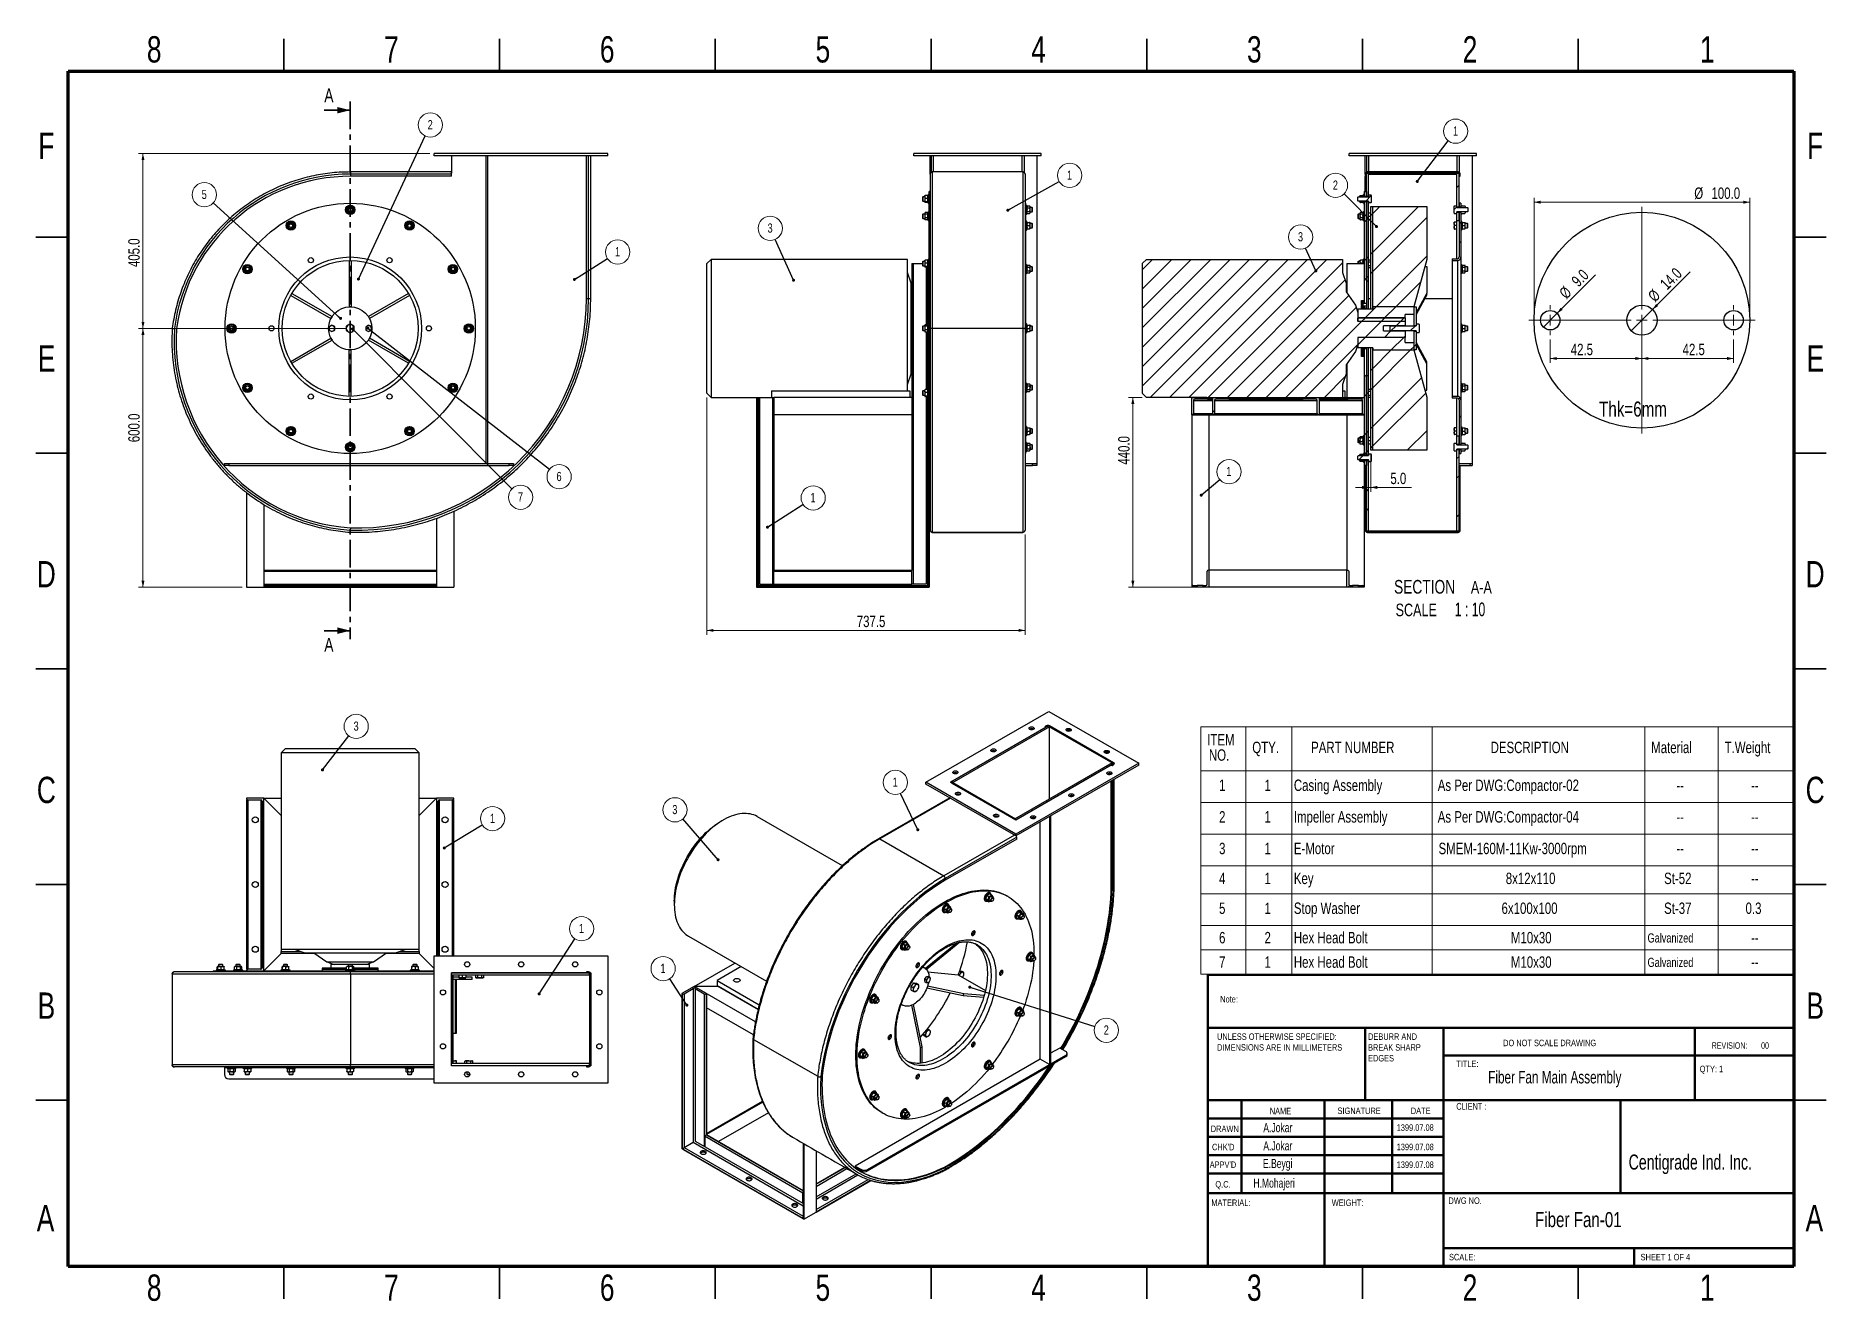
# Model space of a CAD drawing. Header units: millimetres. Extents: x 2 to 418, y 2 to 295.
import ezdxf

# ---------------------------------------------------------------- set-up
doc = ezdxf.new("R2010")
doc.units = ezdxf.units.MM
doc.linetypes.add('CENTER', pattern=[10.16, 6.35, -1.27, 1.27, -1.27])
doc.styles.add('SLDTEXTSTYLE0', font='TXT', dxfattribs={"width": 0.75})
doc.styles.add('SLDTEXTSTYLE1', font='TXT', dxfattribs={"width": 0.686449})
doc.styles.add('SLDTEXTSTYLE2', font='TXT', dxfattribs={"width": 0.652778})
doc.styles.add('SLDTEXTSTYLE3', font='TXT', dxfattribs={"width": 0.6875})
doc.styles.add('SLDTEXTSTYLE4', font='TXT', dxfattribs={"width": 0.7})
doc.styles.add('SLDTEXTSTYLE5', font='TXT', dxfattribs={"width": 0.666667})
doc.dimstyles.new('SLDDIMSTYLE0', dxfattribs={"dimtxt": 2.645833, "dimasz": 1.5, "dimexe": 0, "dimexo": 0.0625, "dimgap": 0.661458, "dimtad": 1, "dimdec": 1, "dimlfac": 10, "dimrnd": 1e-09, "dimzin": 4, "dimdsep": 46, "dimtxsty": 'SLDTEXTSTYLE0', "dimsah": 1, "dimcen": 0.09, "dimadec": 0, "dimazin": 1, "dimtfac": 1, "dimtdec": 1, "dimtofl": 0, "dimtmove": 0, "dimatfit": 3, "dimfxl": 0, "dimfrac": 2, "dimtolj": 1, "dimtzin": 12, "dimarcsym": 0})
doc.dimstyles.new('SLDDIMSTYLE1', dxfattribs={"dimtxt": 0.18, "dimasz": 0.7, "dimexe": 0, "dimexo": 0.0625, "dimgap": 0, "dimtad": 0, "dimtih": 1, "dimtoh": 1, "dimdec": 0, "dimrnd": 1e-09, "dimzin": 0, "dimdsep": 46, "dimtxsty": 'Standard', "dimblk1": 'DOT', "dimblk2": 'DOT', "dimsah": 1, "dimcen": 0.09, "dimadec": 0, "dimazin": 0, "dimtfac": 0.7, "dimtdec": 0, "dimtofl": 0, "dimtmove": 0, "dimatfit": 3, "dimldrblk": 'DOT', "dimfxl": 0, "dimfrac": 2, "dimtolj": 1, "dimtzin": 0, "dimarcsym": 0})
doc.dimstyles.new('SLDDIMSTYLE2', dxfattribs={"dimtxt": 2.645833, "dimasz": 1.5, "dimexe": 0, "dimexo": 0.0625, "dimgap": 0.661458, "dimtad": 1, "dimdec": 1, "dimlfac": 10, "dimrnd": 1e-09, "dimzin": 12, "dimdsep": 46, "dimtxsty": 'SLDTEXTSTYLE0', "dimsah": 1, "dimcen": 0.09, "dimadec": 0, "dimazin": 3, "dimtfac": 1, "dimtdec": 1, "dimtofl": 0, "dimtmove": 0, "dimatfit": 3, "dimfxl": 0, "dimfrac": 2, "dimtolj": 1, "dimtzin": 12, "dimarcsym": 0})
doc.dimstyles.new('SLDDIMSTYLE3', dxfattribs={"dimtxt": 2.645833, "dimasz": 1.5, "dimexe": 0, "dimexo": 0.0625, "dimgap": 0.661458, "dimtad": 1, "dimdec": 1, "dimlfac": 10, "dimrnd": 1e-09, "dimzin": 4, "dimdsep": 46, "dimtxsty": 'SLDTEXTSTYLE0', "dimsah": 1, "dimcen": 0.09, "dimadec": 0, "dimazin": 1, "dimtfac": 1, "dimtdec": 1, "dimtmove": 0, "dimatfit": 0, "dimfxl": 0, "dimfrac": 2, "dimtolj": 1, "dimtzin": 12, "dimarcsym": 0})
doc.dimstyles.new('SLDDIMSTYLE4', dxfattribs={"dimtxt": 2.645833, "dimasz": 1.5, "dimexe": 0, "dimexo": 0.0625, "dimgap": 0.661458, "dimtad": 1, "dimdec": 1, "dimlfac": 2, "dimrnd": 1e-09, "dimzin": 4, "dimdsep": 46, "dimtxsty": 'SLDTEXTSTYLE0', "dimsah": 1, "dimcen": 0.09, "dimadec": 0, "dimazin": 1, "dimtfac": 1, "dimtdec": 1, "dimtofl": 0, "dimtmove": 0, "dimatfit": 3, "dimfxl": 0, "dimfrac": 2, "dimtolj": 1, "dimtzin": 12, "dimarcsym": 0})
doc.dimstyles.new('SLDDIMSTYLE5', dxfattribs={"dimtxt": 2.645833, "dimasz": 1.5, "dimexe": 0, "dimexo": 0.0625, "dimgap": 0.661458, "dimtad": 1, "dimdec": 1, "dimlfac": 2, "dimrnd": 1e-09, "dimzin": 12, "dimdsep": 46, "dimtxsty": 'SLDTEXTSTYLE0', "dimsah": 1, "dimcen": 0.09, "dimadec": 0, "dimazin": 3, "dimtfac": 1, "dimtdec": 1, "dimtofl": 0, "dimtmove": 0, "dimatfit": 3, "dimfxl": 0, "dimfrac": 2, "dimtolj": 1, "dimtzin": 12, "dimarcsym": 0})
doc.dimstyles.new('SLDDIMSTYLE6', dxfattribs={"dimtxt": 2.645833, "dimasz": 1.5, "dimexe": 0, "dimexo": 0.0625, "dimgap": 0.661458, "dimtad": 1, "dimdec": 1, "dimlfac": 2, "dimrnd": 1e-09, "dimzin": 4, "dimdsep": 46, "dimtxsty": 'SLDTEXTSTYLE0', "dimblk1": 'NONE', "dimsah": 1, "dimcen": 0, "dimadec": 0, "dimazin": 1, "dimtfac": 1, "dimtdec": 1, "dimtmove": 0, "dimatfit": 3, "dimldrblk": 'NONE', "dimfxl": 0, "dimfrac": 2, "dimtolj": 1, "dimtzin": 12, "dimarcsym": 0})

msp = doc.modelspace()

# ---------------------------------------------------------------- texts
at = {"color": 7, "linetype": 'Continuous', "lineweight": 0}
for s, insert, char_height, attachment_point, style in [('8', (29.939, 295.114), 6.096, 2, 'SLDTEXTSTYLE0'), ('7', (84.939, 295.114), 6.096, 2, 'SLDTEXTSTYLE0'), ('6', (134.939, 295.114), 6.096, 2, 'SLDTEXTSTYLE0'), ('5', (184.939, 295.114), 6.096, 2, 'SLDTEXTSTYLE0'), ('4', (234.939, 295.114), 6.096, 2, 'SLDTEXTSTYLE0'), ('3', (284.939, 295.114), 6.096, 2, 'SLDTEXTSTYLE0'), ('2', (334.939, 295.114), 6.096, 2, 'SLDTEXTSTYLE0'), ('1', (389.939, 295.114), 6.096, 2, 'SLDTEXTSTYLE0'), ('F', (4.937, 272.726), 6.096, 2, 'SLDTEXTSTYLE0'), ('F', (414.937, 272.726), 6.096, 2, 'SLDTEXTSTYLE0'), ('E', (5.011, 223.476), 6.096, 2, 'SLDTEXTSTYLE0'), ('E', (415.011, 223.476), 6.096, 2, 'SLDTEXTSTYLE0'), ('Thk=6mm', (364.872, 210.445), 3.5, 1, 'SLDTEXTSTYLE0'), ('D', (4.93, 173.476), 6.096, 2, 'SLDTEXTSTYLE0'), ('D', (414.93, 173.476), 6.096, 2, 'SLDTEXTSTYLE0'), ('C', (4.937, 123.476), 6.096, 2, 'SLDTEXTSTYLE0'), ('C', (414.937, 123.476), 6.096, 2, 'SLDTEXTSTYLE0'), ('B', (4.953, 73.476), 6.096, 2, 'SLDTEXTSTYLE0'), ('Note:', (277.032, 72.666), 1.5, 1, 'SLDTEXTSTYLE0'), ('B', (414.953, 73.476), 6.096, 2, 'SLDTEXTSTYLE0'), ('DO NOT SCALE DRAWING', (342.615, 62.533), 1.5, 1, 'SLDTEXTSTYLE0'), ('REVISION:       00', (390.955, 61.935), 1.5, 1, 'SLDTEXTSTYLE2'), ('TITLE:', (331.76, 57.684), 1.5, 1, 'SLDTEXTSTYLE0'), ('Fiber Fan Main Assembly', (339.152, 55.312), 2.91042, 1, 'SLDTEXTSTYLE4'), ('QTY: 1', (388.179, 56.503), 1.5, 1, 'SLDTEXTSTYLE0'), ('NAME', (288.522, 46.751), 1.5, 1, 'SLDTEXTSTYLE0'), ('SIGNATURE', (304.234, 46.812), 1.5, 1, 'SLDTEXTSTYLE0'), ('DATE', (321.218, 46.812), 1.5, 1, 'SLDTEXTSTYLE0'), ('CLIENT :', (331.76, 47.885), 1.5875, 1, 'SLDTEXTSTYLE4'), ('DRAWN', (274.843, 42.635), 1.5, 1, 'SLDTEXTSTYLE1'), ('A.Jokar', (287.033, 43.219), 2.1167, 1, 'SLDTEXTSTYLE4'), ('1399.07.08', (317.944, 42.917), 1.5, 1, 'SLDTEXTSTYLE0'), ("CHK'D", (275.139, 38.412), 1.5, 1, 'SLDTEXTSTYLE0'), ('A.Jokar', (287.033, 38.996), 2.1167, 1, 'SLDTEXTSTYLE4'), ('1399.07.08', (317.944, 38.426), 1.5, 1, 'SLDTEXTSTYLE0'), ("APPV'D", (274.602, 34.316), 1.5, 1, 'SLDTEXTSTYLE0'), ('E.Beygi', (286.947, 34.9), 2.1167, 1, 'SLDTEXTSTYLE4'), ('1399.07.08', (317.944, 34.316), 1.5, 1, 'SLDTEXTSTYLE0'), ('Centigrade Ind. Inc.', (371.708, 35.923), 3.5, 1, 'SLDTEXTSTYLE4'), ('Q.C.', (275.915, 29.776), 1.5, 1, 'SLDTEXTSTYLE0'), ('H.Mohajeri', (284.734, 30.36), 2.1167, 1, 'SLDTEXTSTYLE4'), ('MATERIAL:', (274.975, 25.505), 1.5, 1, 'SLDTEXTSTYLE0'), ('WEIGHT:', (302.894, 25.503), 1.4986, 1, 'SLDTEXTSTYLE0'), ('DWG NO.', (329.953, 25.986), 1.5, 1, 'SLDTEXTSTYLE0'), ('A', (4.757, 24.226), 6.096, 2, 'SLDTEXTSTYLE0'), ('Fiber Fan-01', (350.004, 22.59), 3.5, 1, 'SLDTEXTSTYLE0'), ('A', (414.757, 24.226), 6.096, 2, 'SLDTEXTSTYLE0'), ('SCALE:', (330.074, 12.9), 1.5, 1, 'SLDTEXTSTYLE0'), ('SHEET 1 OF 4', (374.478, 12.9), 1.5, 1, 'SLDTEXTSTYLE3'), ('8', (29.939, 8.114), 6.096, 2, 'SLDTEXTSTYLE0'), ('7', (84.939, 8.114), 6.096, 2, 'SLDTEXTSTYLE0'), ('6', (134.939, 8.114), 6.096, 2, 'SLDTEXTSTYLE0'), ('5', (184.939, 8.114), 6.096, 2, 'SLDTEXTSTYLE0'), ('4', (234.939, 8.114), 6.096, 2, 'SLDTEXTSTYLE0'), ('3', (284.939, 8.114), 6.096, 2, 'SLDTEXTSTYLE0'), ('2', (334.939, 8.114), 6.096, 2, 'SLDTEXTSTYLE0'), ('1', (389.939, 8.114), 6.096, 2, 'SLDTEXTSTYLE0')]:
    msp.add_mtext(s, dxfattribs=dict(at, insert=insert, char_height=char_height, attachment_point=attachment_point, style=style))
at = {"color": 7, "linetype": 'Continuous', "char_height": 3.175, "attachment_point": 1, "style": 'SLDTEXTSTYLE0'}
for insert in [(69.375, 282.998), (69.375, 155.657)]:
    msp.add_mtext('A', dxfattribs=dict(at, insert=insert))

# ---------------------------------------------------------------- blocks, each defined once
blk = doc.blocks.new('SW_NOTE_0')
at = {"color": 0, "linetype": 'Continuous', "lineweight": 0, "char_height": 1.5, "attachment_point": 1, "style": 'SLDTEXTSTYLE0'}
for s, insert in [('UNLESS OTHERWISE SPECIFIED:', (0, 1.93)), ('DIMENSIONS ARE IN MILLIMETERS', (0, -0.57))]:
    blk.add_mtext(s, dxfattribs=dict(at, insert=insert))
blk = doc.blocks.new('SW_NOTE_1')
at = {"color": 0, "linetype": 'Continuous', "lineweight": 0, "char_height": 1.5, "attachment_point": 1, "style": 'SLDTEXTSTYLE0'}
for s, insert in [('DEBURR AND', (0, 1.93)), ('BREAK SHARP', (0, -0.57)), ('EDGES', (0, -3.07))]:
    blk.add_mtext(s, dxfattribs=dict(at, insert=insert))
blk = doc.blocks.new('SW_TABLEANNOTATION_0')
at = {"color": 0, "linetype": 'Continuous', "lineweight": 0}
for p, q in [((0, 0), (0, -57.36)), ((137.51, 0), (0, 0)), ((10.44, 0), (10.44, -10.21)), ((21.08, 0), (21.08, -10.21)), ((53.62, 0), (53.62, -10.21)), ((102.9, 0), (102.9, -10.21)), ((119.93, 0), (119.93, -10.21)), ((137.51, -57.36), (137.51, 0)), ((0, -10.21), (137.51, -10.21)), ((10.44, -10.21), (10.44, -57.36)), ((21.08, -10.21), (21.08, -57.36)), ((53.62, -10.21), (53.62, -57.36)), ((102.9, -10.21), (102.9, -57.36)), ((119.93, -10.21), (119.93, -57.36)), ((0, -17.54), (137.51, -17.54)), ((0, -24.86), (137.51, -24.86)), ((0, -32.19), (137.51, -32.19)), ((0, -38.72), (137.51, -38.72)), ((0, -46.04), (137.51, -46.04)), ((0, -51.7), (137.51, -51.7)), ((0, -57.36), (137.51, -57.36))]:
    blk.add_line(p, q, dxfattribs=at)
at = {"color": 0, "linetype": 'Continuous', "lineweight": 0, "attachment_point": 1, "style": 'SLDTEXTSTYLE0'}
for s, insert, char_height in [('ITEM', (1.5, -1.69), 2.646), ('QTY.', (11.94, -3.46), 2.646), ('PART NUMBER', (25.58, -3.46), 2.6458), ('DESCRIPTION', (67.19, -3.46), 2.6458), ('Material', (104.4, -3.46), 2.646), ('T.Weight', (121.43, -3.46), 2.646), ('NO.', (1.89, -5.22), 2.646), ('1', (4.24, -12.23), 2.65), ('1', (14.78, -12.23), 2.65), ('Casing Assembly', (21.58, -12.23), 2.6458), ('As Per DWG:Compactor-02', (54.93, -12.23), 2.6458), ('--', (110.24, -12.23), 2.646), ('--', (127.55, -12.23), 2.646), ('2', (4.24, -19.55), 2.65), ('1', (14.78, -19.55), 2.65), ('Impeller Assembly', (21.58, -19.55), 2.6458), ('As Per DWG:Compactor-04', (54.93, -19.55), 2.6458), ('--', (110.24, -19.55), 2.646), ('--', (127.55, -19.55), 2.646), ('3', (4.24, -26.88), 2.65), ('1', (14.78, -26.88), 2.65), ('E-Motor', (21.58, -26.88), 2.646), ('SMEM-160M-11Kw-3000rpm', (55.12, -26.88), 2.6458), ('--', (110.24, -26.88), 2.646), ('--', (127.55, -26.88), 2.646), ('4', (4.24, -33.81), 2.65), ('1', (14.78, -33.81), 2.65), ('Key', (21.58, -33.81), 2.646), ('8x12x110', (70.7, -33.81), 2.646), ('St-52', (107.4, -33.81), 2.646), ('--', (127.55, -33.81), 2.646), ('5', (4.24, -40.73), 2.65), ('1', (14.78, -40.73), 2.65), ('Stop Washer', (21.58, -40.73), 2.6458), ('6x100x100', (69.72, -40.73), 2.646), ('St-37', (107.4, -40.73), 2.646), ('0.3', (126.28, -40.73), 2.646), ('6', (4.24, -47.55), 2.65), ('2', (14.78, -47.55), 2.65), ('Hex Head Bolt', (21.58, -47.55), 2.6458), ('M10x30', (71.88, -47.55), 2.646), ('Galvanized', (103.56, -47.88), 2.117), ('--', (127.55, -47.55), 2.646), ('7', (4.24, -53.21), 2.65), ('1', (14.78, -53.21), 2.65), ('Hex Head Bolt', (21.58, -53.21), 2.6458), ('M10x30', (71.88, -53.21), 2.646), ('Galvanized', (103.56, -53.54), 2.117), ('--', (127.55, -53.21), 2.646)]:
    blk.add_mtext(s, dxfattribs=dict(at, insert=insert, char_height=char_height))
blk = doc.blocks.new('_D')
at = {"color": 7, "linetype": 'Continuous', "lineweight": 18}
for p, q in [((74.37, 227.4), (26.34, 227.4)), ((27.34, 167.4), (27.34, 227.4)), ((50.37, 167.4), (26.34, 167.4))]:
    blk.add_line(p, q, dxfattribs=at)
for points in [[(27.34, 227.4), (26.99, 225.9), (27.69, 225.9)], [(27.34, 167.4), (27.69, 168.9), (26.99, 168.9)]]:
    blk.add_solid(points, dxfattribs=at)
at = {"color": 7, "linetype": 'Continuous', "lineweight": 18, "insert": (23.93, 201.01), "char_height": 2.646, "attachment_point": 1, "rotation": 90, "style": 'SLDTEXTSTYLE0'}
blk.add_mtext('600.0', dxfattribs=at)
blk = doc.blocks.new('_D_1')
at = {"color": 7, "linetype": 'Continuous', "lineweight": 18}
for p, q in [((93.87, 267.9), (26.34, 267.9)), ((27.34, 227.4), (27.34, 267.9)), ((74.37, 227.4), (26.34, 227.4))]:
    blk.add_line(p, q, dxfattribs=at)
for points in [[(27.34, 267.9), (26.99, 266.4), (27.69, 266.4)], [(27.34, 227.4), (27.69, 228.9), (26.99, 228.9)]]:
    blk.add_solid(points, dxfattribs=at)
at = {"color": 7, "linetype": 'Continuous', "lineweight": 18, "insert": (23.93, 241.61), "char_height": 2.646, "attachment_point": 1, "rotation": 90, "style": 'SLDTEXTSTYLE0'}
blk.add_mtext('405.0', dxfattribs=at)
blk = doc.blocks.new('SW_NOTE_2')
at = {"color": 0, "linetype": 'Continuous', "lineweight": 0}
blk.add_circle((2.37, 1.5), 2.81, dxfattribs=at)
at = {"color": 0, "linetype": 'Continuous', "lineweight": 0, "insert": (2.35, 2.62), "char_height": 2.12, "attachment_point": 2, "style": 'SLDTEXTSTYLE0'}
blk.add_mtext('1', dxfattribs=at)
blk = doc.blocks.new('_DOT')
at = {"color": 0, "linetype": 'ByBlock', "lineweight": -2}
blk.add_line((-0.5, 0), (-1, 0), dxfattribs=at)
at = {"color": 0, "linetype": 'ByBlock', "const_width": 0.5}
blk.add_lwpolyline([(-0.25, 0, 1), (0.25, 0, 1)], format="xyb", close=True, dxfattribs=at)
blk = doc.blocks.new('SW_NOTE_3')
at = {"color": 0, "linetype": 'Continuous', "lineweight": 0}
blk.add_circle((1.19, 2.55), 2.81, dxfattribs=at)
at = {"color": 0, "linetype": 'Continuous', "lineweight": 0, "insert": (1.17, 3.67), "char_height": 2.12, "attachment_point": 2, "style": 'SLDTEXTSTYLE0'}
blk.add_mtext('2', dxfattribs=at)
blk = doc.blocks.new('SW_NOTE_4')
at = {"color": 0, "linetype": 'Continuous', "lineweight": 0}
blk.add_circle((-2.08, 1.89), 2.81, dxfattribs=at)
at = {"color": 0, "linetype": 'Continuous', "lineweight": 0, "insert": (-2.1, 3.01), "char_height": 2.12, "attachment_point": 2, "style": 'SLDTEXTSTYLE0'}
blk.add_mtext('5', dxfattribs=at)
blk = doc.blocks.new('SW_NOTE_5')
at = {"color": 0, "linetype": 'Continuous', "lineweight": 0}
blk.add_circle((2.22, -1.72), 2.81, dxfattribs=at)
at = {"color": 0, "linetype": 'Continuous', "lineweight": 0, "insert": (2.2, -0.61), "char_height": 2.12, "attachment_point": 2, "style": 'SLDTEXTSTYLE0'}
blk.add_mtext('6', dxfattribs=at)
blk = doc.blocks.new('SW_NOTE_6')
at = {"color": 0, "linetype": 'Continuous', "lineweight": 0}
blk.add_circle((1.99, -1.99), 2.81, dxfattribs=at)
at = {"color": 0, "linetype": 'Continuous', "lineweight": 0, "insert": (1.96, -0.87), "char_height": 2.12, "attachment_point": 2, "style": 'SLDTEXTSTYLE0'}
blk.add_mtext('7', dxfattribs=at)
blk = doc.blocks.new('_D_2')
at = {"color": 7, "linetype": 'Continuous', "lineweight": 18}
for p, q in [((158.06, 211.4), (158.06, 156.4)), ((231.81, 179.64), (231.81, 156.4)), ((231.81, 157.4), (158.06, 157.4))]:
    blk.add_line(p, q, dxfattribs=at)
for points in [[(158.06, 157.4), (159.56, 157.05), (159.56, 157.75)], [(231.81, 157.4), (230.31, 157.75), (230.31, 157.05)]]:
    blk.add_solid(points, dxfattribs=at)
at = {"color": 7, "linetype": 'Continuous', "lineweight": 18, "insert": (192.79, 160.81), "char_height": 2.646, "attachment_point": 1, "style": 'SLDTEXTSTYLE0'}
blk.add_mtext('737.5', dxfattribs=at)
blk = doc.blocks.new('SW_NOTE_7')
at = {"color": 0, "linetype": 'Continuous', "lineweight": 0}
blk.add_circle((-1.15, 2.56), 2.81, dxfattribs=at)
at = {"color": 0, "linetype": 'Continuous', "lineweight": 0, "insert": (-1.17, 3.68), "char_height": 2.12, "attachment_point": 2, "style": 'SLDTEXTSTYLE0'}
blk.add_mtext('3', dxfattribs=at)
blk = doc.blocks.new('SW_NOTE_8')
at = {"color": 0, "linetype": 'Continuous', "lineweight": 0}
blk.add_circle((2.37, 1.52), 2.81, dxfattribs=at)
at = {"color": 0, "linetype": 'Continuous', "lineweight": 0, "insert": (2.34, 2.64), "char_height": 2.12, "attachment_point": 2, "style": 'SLDTEXTSTYLE0'}
blk.add_mtext('1', dxfattribs=at)
blk = doc.blocks.new('SW_NOTE_9')
at = {"color": 0, "linetype": 'Continuous', "lineweight": 0}
blk.add_circle((2.45, 1.38), 2.81, dxfattribs=at)
at = {"color": 0, "linetype": 'Continuous', "lineweight": 0, "insert": (2.43, 2.5), "char_height": 2.12, "attachment_point": 2, "style": 'SLDTEXTSTYLE0'}
blk.add_mtext('1', dxfattribs=at)
blk = doc.blocks.new('_D_3')
at = {"color": 7, "linetype": 'Continuous', "lineweight": 18}
for p, q in [((258.92, 211.4), (255.79, 211.4)), ((256.79, 167.4), (256.79, 211.4)), ((273.42, 167.4), (255.79, 167.4))]:
    blk.add_line(p, q, dxfattribs=at)
for points in [[(256.79, 211.4), (256.44, 209.9), (257.14, 209.9)], [(256.79, 167.4), (257.14, 168.9), (256.44, 168.9)]]:
    blk.add_solid(points, dxfattribs=at)
at = {"color": 7, "linetype": 'Continuous', "lineweight": 18, "insert": (253.38, 195.8), "char_height": 2.646, "attachment_point": 1, "rotation": 90, "style": 'SLDTEXTSTYLE0'}
blk.add_mtext('440.0', dxfattribs=at)
blk = doc.blocks.new('_D_4')
at = {"color": 7, "linetype": 'Continuous', "lineweight": 18}
for p, q in [((311.42, 197), (311.42, 189.54)), ((311.92, 198.15), (311.92, 189.54)), ((311.42, 190.54), (308.42, 190.54)), ((311.92, 190.54), (311.42, 190.54)), ((311.92, 190.54), (321.37, 190.54))]:
    blk.add_line(p, q, dxfattribs=at)
for points in [[(311.42, 190.54), (309.92, 190.89), (309.92, 190.19)], [(311.92, 190.54), (313.42, 190.19), (313.42, 190.89)]]:
    blk.add_solid(points, dxfattribs=at)
at = {"color": 7, "linetype": 'Continuous', "lineweight": 18, "insert": (316.48, 193.95), "char_height": 2.646, "attachment_point": 1, "style": 'SLDTEXTSTYLE0'}
blk.add_mtext('5.0', dxfattribs=at)
blk = doc.blocks.new('SW_NOTE_10')
at = {"color": 0, "linetype": 'Continuous', "lineweight": 0, "attachment_point": 2}
for s, insert, char_height, style in [('SECTION', (8.68, 4.09), 3.175, 'SLDTEXTSTYLE0'), ('A-A', (21.84, 3.83), 2.91, 'SLDTEXTSTYLE0'), ('SCALE', (6.75, -1.4), 2.91, 'SLDTEXTSTYLE0'), ('1 : 10', (19.21, -1.14), 3.175, 'SLDTEXTSTYLE5')]:
    blk.add_mtext(s, dxfattribs=dict(at, insert=insert, char_height=char_height, style=style))
blk = doc.blocks.new('SW_NOTE_11')
at = {"color": 0, "linetype": 'Continuous', "lineweight": 0}
blk.add_circle((-1.16, 2.56), 2.81, dxfattribs=at)
at = {"color": 0, "linetype": 'Continuous', "lineweight": 0, "insert": (-1.18, 3.68), "char_height": 2.12, "attachment_point": 2, "style": 'SLDTEXTSTYLE0'}
blk.add_mtext('3', dxfattribs=at)
blk = doc.blocks.new('SW_NOTE_12')
at = {"color": 0, "linetype": 'Continuous', "lineweight": 0}
blk.add_circle((1.7, 2.23), 2.81, dxfattribs=at)
at = {"color": 0, "linetype": 'Continuous', "lineweight": 0, "insert": (1.68, 3.35), "char_height": 2.12, "attachment_point": 2, "style": 'SLDTEXTSTYLE0'}
blk.add_mtext('1', dxfattribs=at)
blk = doc.blocks.new('SW_NOTE_13')
at = {"color": 0, "linetype": 'Continuous', "lineweight": 0}
blk.add_circle((-1.98, 1.99), 2.81, dxfattribs=at)
at = {"color": 0, "linetype": 'Continuous', "lineweight": 0, "insert": (-2, 3.11), "char_height": 2.12, "attachment_point": 2, "style": 'SLDTEXTSTYLE0'}
blk.add_mtext('2', dxfattribs=at)
blk = doc.blocks.new('SW_NOTE_14')
at = {"color": 0, "linetype": 'Continuous', "lineweight": 0}
blk.add_circle((2.15, 1.81), 2.81, dxfattribs=at)
at = {"color": 0, "linetype": 'Continuous', "lineweight": 0, "insert": (2.12, 2.93), "char_height": 2.12, "attachment_point": 2, "style": 'SLDTEXTSTYLE0'}
blk.add_mtext('1', dxfattribs=at)
blk = doc.blocks.new('SW_NOTE_15')
at = {"color": 0, "linetype": 'Continuous', "lineweight": 0}
blk.add_circle((1.72, 2.22), 2.81, dxfattribs=at)
at = {"color": 0, "linetype": 'Continuous', "lineweight": 0, "insert": (1.7, 3.34), "char_height": 2.12, "attachment_point": 2, "style": 'SLDTEXTSTYLE0'}
blk.add_mtext('3', dxfattribs=at)
blk = doc.blocks.new('SW_NOTE_16')
at = {"color": 0, "linetype": 'Continuous', "lineweight": 0}
blk.add_circle((1.53, 2.35), 2.81, dxfattribs=at)
at = {"color": 0, "linetype": 'Continuous', "lineweight": 0, "insert": (1.51, 3.47), "char_height": 2.12, "attachment_point": 2, "style": 'SLDTEXTSTYLE0'}
blk.add_mtext('1', dxfattribs=at)
blk = doc.blocks.new('SW_NOTE_17')
at = {"color": 0, "linetype": 'Continuous', "lineweight": 0}
blk.add_circle((2.4, 1.46), 2.81, dxfattribs=at)
at = {"color": 0, "linetype": 'Continuous', "lineweight": 0, "insert": (2.38, 2.58), "char_height": 2.12, "attachment_point": 2, "style": 'SLDTEXTSTYLE0'}
blk.add_mtext('1', dxfattribs=at)
blk = doc.blocks.new('SW_NOTE_18')
at = {"color": 0, "linetype": 'Continuous', "lineweight": 0}
blk.add_circle((-1.84, 2.13), 2.81, dxfattribs=at)
at = {"color": 0, "linetype": 'Continuous', "lineweight": 0, "insert": (-1.86, 3.25), "char_height": 2.12, "attachment_point": 2, "style": 'SLDTEXTSTYLE0'}
blk.add_mtext('3', dxfattribs=at)
blk = doc.blocks.new('SW_NOTE_19')
at = {"color": 0, "linetype": 'Continuous', "lineweight": 0}
blk.add_circle((-1.53, 2.36), 2.81, dxfattribs=at)
at = {"color": 0, "linetype": 'Continuous', "lineweight": 0, "insert": (-1.55, 3.47), "char_height": 2.12, "attachment_point": 2, "style": 'SLDTEXTSTYLE0'}
blk.add_mtext('1', dxfattribs=at)
blk = doc.blocks.new('SW_NOTE_20')
at = {"color": 0, "linetype": 'Continuous', "lineweight": 0}
blk.add_circle((-1.21, 2.54), 2.81, dxfattribs=at)
at = {"color": 0, "linetype": 'Continuous', "lineweight": 0, "insert": (-1.23, 3.66), "char_height": 2.12, "attachment_point": 2, "style": 'SLDTEXTSTYLE0'}
blk.add_mtext('1', dxfattribs=at)
blk = doc.blocks.new('SW_NOTE_21')
at = {"color": 0, "linetype": 'Continuous', "lineweight": 0}
blk.add_circle((2.68, -0.85), 2.81, dxfattribs=at)
at = {"color": 0, "linetype": 'Continuous', "lineweight": 0, "insert": (2.66, 0.27), "char_height": 2.12, "attachment_point": 2, "style": 'SLDTEXTSTYLE0'}
blk.add_mtext('2', dxfattribs=at)
blk = doc.blocks.new('_D_5')
at = {"color": 7, "linetype": 'Continuous', "lineweight": 18}
for p, q in [((349.79, 230.29), (349.79, 257.64)), ((399.79, 230.29), (399.79, 257.64)), ((349.79, 256.64), (399.79, 256.64))]:
    blk.add_line(p, q, dxfattribs=at)
for points in [[(349.79, 256.64), (351.29, 256.29), (351.29, 256.99)], [(399.79, 256.64), (398.29, 256.99), (398.29, 256.29)]]:
    blk.add_solid(points, dxfattribs=at)
at = {"color": 7, "linetype": 'Continuous', "lineweight": 18, "char_height": 2.646, "attachment_point": 1, "style": 'SLDTEXTSTYLE0'}
for s, insert in [('%%c', (386.92, 260.05)), ('100.0', (390.91, 260.05))]:
    blk.add_mtext(s, dxfattribs=dict(at, insert=insert))
blk = doc.blocks.new('_D_6')
at = {"color": 7, "linetype": 'Continuous', "lineweight": 18}
for p, q in [((374.79, 228.29), (374.79, 219.42)), ((353.54, 224.79), (353.54, 219.42)), ((374.79, 220.42), (353.54, 220.42))]:
    blk.add_line(p, q, dxfattribs=at)
for points in [[(353.54, 220.42), (355.04, 220.07), (355.04, 220.77)], [(374.79, 220.42), (373.29, 220.77), (373.29, 220.07)]]:
    blk.add_solid(points, dxfattribs=at)
at = {"color": 7, "linetype": 'Continuous', "lineweight": 18, "insert": (358.29, 223.83), "char_height": 2.646, "attachment_point": 1, "style": 'SLDTEXTSTYLE0'}
blk.add_mtext('42.5', dxfattribs=at)
blk = doc.blocks.new('_D_7')
at = {"color": 7, "linetype": 'Continuous', "lineweight": 18}
for p, q in [((374.79, 228.29), (374.79, 219.42)), ((396.04, 224.79), (396.04, 219.42)), ((374.79, 220.42), (396.04, 220.42))]:
    blk.add_line(p, q, dxfattribs=at)
for points in [[(374.79, 220.42), (376.29, 220.07), (376.29, 220.77)], [(396.04, 220.42), (394.54, 220.77), (394.54, 220.07)]]:
    blk.add_solid(points, dxfattribs=at)
at = {"color": 7, "linetype": 'Continuous', "lineweight": 18, "insert": (384.21, 223.83), "char_height": 2.646, "attachment_point": 1, "style": 'SLDTEXTSTYLE0'}
blk.add_mtext('42.5', dxfattribs=at)
blk = doc.blocks.new('_D_8')
at = {"color": 7, "linetype": 'Continuous', "lineweight": 18}
for q in [(385.98, 240.48), (372.32, 226.82)]:
    blk.add_line((377.26, 231.77), q, dxfattribs=at)
blk.add_solid([(377.26, 231.77), (378.57, 232.58), (378.08, 233.08)], dxfattribs=at)
at = {"color": 7, "linetype": 'Continuous', "lineweight": 18, "char_height": 2.646, "attachment_point": 1, "rotation": 45, "style": 'SLDTEXTSTYLE0'}
for s, insert in [('14.0', (378.76, 238.03)), ('%%c', (375.94, 235.21))]:
    blk.add_mtext(s, dxfattribs=dict(at, insert=insert))
blk = doc.blocks.new('_NONE')
blk = doc.blocks.new('_D_9')
at = {"color": 7, "linetype": 'Continuous', "lineweight": 18}
for q in [(364.04, 239.79), (351.95, 227.7)]:
    blk.add_line((355.13, 230.89), q, dxfattribs=at)
blk.add_solid([(355.13, 230.89), (356.44, 231.7), (355.94, 232.19)], dxfattribs=at)
at = {"color": 7, "linetype": 'Continuous', "lineweight": 18, "char_height": 2.646, "attachment_point": 1, "rotation": 45, "style": 'SLDTEXTSTYLE0'}
for s, insert in [('9.0', (358.2, 238.72)), ('%%c', (355.38, 235.9))]:
    blk.add_mtext(s, dxfattribs=dict(at, insert=insert))
blk = doc.blocks.new('SW_CENTERMARKSYMBOL_0')
at = {"color": 0, "linetype": 'Continuous', "lineweight": 0}
for p, q in [((0, 2.5), (0, 26.25)), ((-2.5, 0), (-26.25, 0)), ((0, 0), (-1.25, 0)), ((0, 0), (0, 1.25)), ((0, 0), (0, -1.25)), ((0, 0), (1.25, 0)), ((2.5, 0), (26.25, 0)), ((0, -2.5), (0, -26.25))]:
    blk.add_line(p, q, dxfattribs=at)
blk = doc.blocks.new('SW_CENTERMARKSYMBOL_1')
at = {"color": 0, "linetype": 'Continuous', "lineweight": 0}
for p, q in [((-2.5, 0), (-3.5, 0)), ((0, 0), (-1.25, 0)), ((0, 2.5), (0, 3.5)), ((0, 0), (0, 1.25)), ((0, 0), (0, -1.25)), ((0, 0), (1.25, 0)), ((2.5, 0), (3.5, 0)), ((0, -2.5), (0, -3.5))]:
    blk.add_line(p, q, dxfattribs=at)
blk = doc.blocks.new('SW_CENTERMARKSYMBOL_2')
at = {"color": 0, "linetype": 'Continuous', "lineweight": 0}
for p, q in [((-2.5, 0), (-3.5, 0)), ((0, 0), (-1.25, 0)), ((0, 2.5), (0, 3.5)), ((0, 0), (0, 1.25)), ((0, 0), (0, -1.25)), ((0, 0), (1.25, 0)), ((2.5, 0), (3.5, 0)), ((0, -2.5), (0, -3.5))]:
    blk.add_line(p, q, dxfattribs=at)

# ---------------------------------------------------------------- dimensions: what is measured, and where the dimension line sits
at = {"color": 7, "linetype": 'Continuous', "lineweight": 18}
for base, p1, p2, picture, middle in [((27.344, 267.896), (75.375, 227.396), (94.875, 267.896), '_D_1', (27.344, 246.007)), ((27.344, 227.396), (51.375, 167.396), (75.375, 227.396), '_D', (27.344, 205.403)), ((256.794, 211.396), (274.422, 167.396), (259.922, 211.396), '_D_3', (256.794, 200.2))]:
    dim = msp.add_linear_dim(base=base, p1=p1, p2=p2, angle=90, dimstyle='SLDDIMSTYLE0', dxfattribs=at)
    dim.commit()
    dim.dimension.update_dxf_attribs({"geometry": picture, "text_midpoint": middle, "dimtype": 160})
dim = msp.add_linear_dim(base=(399.79, 256.638), p1=(349.79, 229.294), p2=(399.79, 229.294), text='%%c<>', dimstyle='SLDDIMSTYLE4', dxfattribs=at)
dim.commit()
dim.dimension.update_dxf_attribs({"geometry": '_D_5', "text_midpoint": (393.315, 256.638), "dimtype": 160})
for p1, p2, picture, middle in [((351.949, 227.703), (355.131, 230.885), '_D_9', (361.05, 236.804)), ((372.315, 226.82), (377.265, 231.769), '_D_8', (382.3, 236.804))]:
    dim = msp.add_diameter_dim_2p(p1=p1, p2=p2, dimstyle='SLDDIMSTYLE6', dxfattribs=at)
    dim.commit()
    dim.dimension.update_dxf_attribs({"geometry": picture, "text_midpoint": middle, "dimtype": 163})
for base, p1, p2, dimstyle, picture, middle in [((353.54, 220.42), (374.79, 229.294), (353.54, 225.794), 'SLDDIMSTYLE5', '_D_6', (361.711, 220.42)), ((396.04, 220.42), (374.79, 229.294), (396.04, 225.794), 'SLDDIMSTYLE5', '_D_7', (387.629, 220.42)), ((158.058, 157.396), (231.808, 180.645), (158.058, 212.396), 'SLDDIMSTYLE2', '_D_2', (197.191, 157.396)), ((311.422, 190.537), (311.922, 199.146), (311.422, 197.996), 'SLDDIMSTYLE3', '_D_4', (318.927, 190.537))]:
    dim = msp.add_linear_dim(base=base, p1=p1, p2=p2, dimstyle=dimstyle, dxfattribs=at)
    dim.commit()
    dim.dimension.update_dxf_attribs({"geometry": picture, "text_midpoint": middle, "dimtype": 160})

# ---------------------------------------------------------------- hatches: boundary and pattern name
at = {"linetype": 'Continuous', "lineweight": 18}
h = msp.add_hatch(dxfattribs=at)
h.set_pattern_fill('ANSI32', angle=3e-322, style=0)
edge = h.paths.add_edge_path(flags=0)
edge.add_line((332.672, 262.647), (332.672, 263.147))
edge.add_spline(control_points=[(332.672, 263.147), (332.672, 263.203), (332.663, 263.26), (332.644, 263.312), (332.626, 263.365), (332.598, 263.416), (332.563, 263.459), (332.528, 263.503), (332.485, 263.541), (332.437, 263.571), (332.39, 263.601), (332.337, 263.622), (332.282, 263.635), (332.246, 263.643), (332.209, 263.647), (332.172, 263.647)], knot_values=[0, 0, 0, 0, 0.0016789, 0.0016789, 0.0016789, 0.0033577, 0.0033577, 0.0033577, 0.0050366, 0.0050366, 0.0050366, 0.0067154, 0.0067154, 0.0067154, 0.0078108, 0.0078108, 0.0078108, 0.0078108], weights=[1, 1, 1, 1, 1, 1, 1, 1, 1, 1, 1, 1, 1, 1, 1, 1], degree=3, periodic=0)
edge.add_line((332.172, 263.647), (311.172, 263.647))
edge.add_spline(control_points=[(311.172, 263.647), (311.116, 263.647), (311.06, 263.637), (311.007, 263.619), (310.954, 263.6), (310.904, 263.572), (310.86, 263.537), (310.816, 263.502), (310.778, 263.459), (310.748, 263.412), (310.719, 263.364), (310.697, 263.311), (310.685, 263.257), (310.676, 263.221), (310.672, 263.184), (310.672, 263.147)], knot_values=[0, 0, 0, 0, 0.0016789, 0.0016789, 0.0016789, 0.0033577, 0.0033577, 0.0033577, 0.0050366, 0.0050366, 0.0050366, 0.0067154, 0.0067154, 0.0067154, 0.0078108, 0.0078108, 0.0078108, 0.0078108], weights=[1, 1, 1, 1, 1, 1, 1, 1, 1, 1, 1, 1, 1, 1, 1, 1], degree=3, periodic=0)
edge.add_line((310.672, 263.147), (310.672, 262.647))
edge.add_line((310.672, 262.647), (310.922, 262.647))
edge.add_line((310.922, 262.647), (310.922, 263.147))
edge.add_spline(control_points=[(310.922, 263.147), (310.922, 263.175), (310.927, 263.203), (310.936, 263.23), (310.946, 263.256), (310.96, 263.281), (310.977, 263.303), (310.995, 263.325), (311.016, 263.344), (311.04, 263.359), (311.064, 263.374), (311.09, 263.385), (311.117, 263.391), (311.135, 263.395), (311.154, 263.397), (311.172, 263.397)], knot_values=[0, 0, 0, 0, 0.0008394, 0.0008394, 0.0008394, 0.0016789, 0.0016789, 0.0016789, 0.0025183, 0.0025183, 0.0025183, 0.0033577, 0.0033577, 0.0033577, 0.0039054, 0.0039054, 0.0039054, 0.0039054], weights=[1, 1, 1, 1, 1, 1, 1, 1, 1, 1, 1, 1, 1, 1, 1, 1], degree=3, periodic=0)
edge.add_line((311.172, 263.397), (332.172, 263.397))
edge.add_spline(control_points=[(332.172, 263.397), (332.2, 263.397), (332.229, 263.392), (332.255, 263.383), (332.281, 263.374), (332.307, 263.36), (332.328, 263.342), (332.35, 263.325), (332.369, 263.303), (332.384, 263.279), (332.399, 263.256), (332.41, 263.229), (332.416, 263.202), (332.42, 263.184), (332.422, 263.165), (332.422, 263.147)], knot_values=[0, 0, 0, 0, 0.0008394, 0.0008394, 0.0008394, 0.0016789, 0.0016789, 0.0016789, 0.0025183, 0.0025183, 0.0025183, 0.0033577, 0.0033577, 0.0033577, 0.0039054, 0.0039054, 0.0039054, 0.0039054], weights=[1, 1, 1, 1, 1, 1, 1, 1, 1, 1, 1, 1, 1, 1, 1, 1], degree=3, periodic=0)
edge.add_line((332.422, 263.147), (332.422, 262.647))
edge.add_line((332.422, 262.647), (332.672, 262.647))
h = msp.add_hatch(dxfattribs=at)
h.set_pattern_fill('ANSI32', angle=3e-322, style=0)
h.paths.add_polyline_path([(311.422, 263.396), (310.922, 263.396), (310.922, 257.996), (311.422, 257.996)], flags=0)
h = msp.add_hatch(dxfattribs=at)
h.set_pattern_fill('ANSI32', angle=3e-322, style=0)
h.paths.add_polyline_path([(332.422, 263.396), (331.922, 263.396), (331.922, 255.496), (332.422, 255.496)], flags=0)
h = msp.add_hatch(dxfattribs=at)
h.set_pattern_fill('ANSI31', style=0)
h.paths.add_polyline_path([(311.991, 258.32), (311.422, 258.32), (311.422, 257.896), (309.005, 257.896), (308.922, 257.813), (308.922, 256.979), (309.005, 256.896), (311.422, 256.896), (311.422, 256.472), (311.991, 256.472), (312.062, 256.596), (312.062, 258.196)], flags=0)
h = msp.add_hatch(dxfattribs=at)
h.set_pattern_fill('ANSI31', style=0)
edge = h.paths.add_edge_path(flags=0)
edge.add_spline(control_points=[(310.184, 258.192), (310.182, 258.188), (310.181, 258.184), (310.178, 258.181), (310.175, 258.175), (310.17, 258.17), (310.165, 258.166), (310.159, 258.161), (310.153, 258.158), (310.147, 258.156), (310.141, 258.154), (310.134, 258.152), (310.127, 258.152)], knot_values=[0, 0, 0, 0, 0.0001308, 0.0001308, 0.0001308, 0.0003352, 0.0003352, 0.0003352, 0.0005381, 0.0005381, 0.0005381, 0.0007412, 0.0007412, 0.0007412, 0.0007412], weights=[1, 1, 1, 1, 1, 1, 1, 1, 1, 1, 1, 1, 1], degree=3, periodic=0)
edge.add_line((310.127, 258.152), (309.428, 258.152))
edge.add_line((309.428, 258.152), (309.422, 258.146))
edge.add_line((309.422, 258.146), (309.422, 257.896))
edge.add_line((309.422, 257.896), (309.475, 257.821))
edge.add_line((309.475, 257.821), (310.367, 257.821))
edge.add_line((310.367, 257.821), (310.42, 257.896))
edge.add_line((310.42, 257.896), (310.422, 257.896))
edge.add_line((310.422, 257.896), (310.422, 258.409))
edge.add_arc((310.345, 258.409), 0.0773, 0, 160)
edge.add_line((310.272, 258.435), (310.184, 258.192))
h = msp.add_hatch(dxfattribs=at)
h.set_pattern_fill('ANSI32', angle=3e-322, style=0)
h.paths.add_polyline_path([(310.922, 259.146), (310.422, 259.146), (310.422, 257.996), (310.922, 257.996)], flags=0)
h = msp.add_hatch(dxfattribs=at)
h.set_pattern_fill('ANSI31', style=0)
edge = h.paths.add_edge_path(flags=0)
edge.add_spline(control_points=[(310.127, 256.64), (310.131, 256.64), (310.135, 256.639), (310.139, 256.638), (310.146, 256.637), (310.153, 256.634), (310.158, 256.631), (310.164, 256.627), (310.17, 256.623), (310.174, 256.617), (310.178, 256.612), (310.182, 256.606), (310.184, 256.6)], knot_values=[0, 0, 0, 0, 0.0001222, 0.0001222, 0.0001222, 0.0003281, 0.0003281, 0.0003281, 0.000535, 0.000535, 0.000535, 0.0007419, 0.0007419, 0.0007419, 0.0007419], weights=[1, 1, 1, 1, 1, 1, 1, 1, 1, 1, 1, 1, 1], degree=3, periodic=0)
edge.add_line((310.184, 256.6), (310.272, 256.357))
edge.add_arc((310.345, 256.383), 0.0773, 200, 360)
edge.add_line((310.422, 256.383), (310.422, 256.896))
edge.add_line((310.422, 256.896), (310.42, 256.896))
edge.add_line((310.42, 256.896), (310.367, 256.971))
edge.add_line((310.367, 256.971), (309.475, 256.971))
edge.add_line((309.475, 256.971), (309.422, 256.896))
edge.add_line((309.422, 256.896), (309.422, 256.646))
edge.add_line((309.422, 256.646), (309.428, 256.64))
edge.add_line((309.428, 256.64), (310.127, 256.64))
h = msp.add_hatch(dxfattribs=at)
h.set_pattern_fill('ANSI32', angle=3e-322, style=0)
h.paths.add_polyline_path([(310.922, 256.796), (310.422, 256.796), (310.422, 233.196), (310.922, 233.196)], flags=0)
h = msp.add_hatch(dxfattribs=at)
h.set_pattern_fill('ANSI32', angle=3e-322, style=0)
h.paths.add_polyline_path([(310.922, 256.796), (310.922, 238.396), (311.422, 238.396), (311.422, 256.796)], flags=0)
h = msp.add_hatch(dxfattribs=at)
h.set_pattern_fill('ANSI32', angle=3e-322, style=0)
h.paths.add_polyline_path([(312.422, 255.646), (311.922, 255.646), (311.922, 231.896), (312.422, 231.896)], flags=0)
h = msp.add_hatch(dxfattribs=at)
h.set_pattern_fill('ANSI32', angle=3e-322, style=0)
h.paths.add_polyline_path([(312.422, 232.396), (321.922, 232.396), (324.922, 243.331), (324.922, 255.646), (312.422, 255.646)], flags=0)
h = msp.add_hatch(dxfattribs=at)
h.set_pattern_fill('ANSI32', angle=3e-322, style=0)
edge = h.paths.add_edge_path(flags=0)
edge.add_arc((332.022, 243.946), 0.8, 270, 360)
edge.add_line((332.822, 243.946), (332.822, 254.296))
edge.add_line((332.822, 254.296), (332.422, 254.296))
edge.add_line((332.422, 254.296), (332.422, 243.946))
edge.add_arc((332.022, 243.946), 0.4, 270, 360, ccw=False)
edge.add_line((332.022, 243.546), (330.822, 243.546))
edge.add_line((330.822, 243.546), (330.822, 243.146))
edge.add_line((330.822, 243.146), (332.022, 243.146))
h = msp.add_hatch(dxfattribs=at)
h.set_pattern_fill('ANSI31', style=0)
h.paths.add_polyline_path([(331.354, 253.972), (331.922, 253.972), (331.922, 254.396), (334.34, 254.396), (334.422, 254.479), (334.422, 255.313), (334.34, 255.396), (331.922, 255.396), (331.922, 255.82), (331.354, 255.82), (331.282, 255.696), (331.282, 254.096)], flags=0)
h = msp.add_hatch(dxfattribs=at)
h.set_pattern_fill('ANSI32', angle=3e-322, style=0)
h.paths.add_polyline_path([(331.922, 254.296), (331.922, 252.396), (332.422, 252.396), (332.422, 254.296)], flags=0)
h = msp.add_hatch(dxfattribs=at)
h.set_pattern_fill('ANSI32', angle=3e-322, style=0)
h.paths.add_polyline_path([(332.822, 256.396), (332.422, 256.396), (332.422, 255.496), (332.822, 255.496)], flags=0)
h = msp.add_hatch(dxfattribs=at)
h.set_pattern_fill('ANSI31', style=0)
edge = h.paths.add_edge_path(flags=0)
edge.add_spline(control_points=[(333.08, 255.762), (333.073, 255.762), (333.067, 255.763), (333.061, 255.766), (333.054, 255.768), (333.049, 255.771), (333.043, 255.775), (333.037, 255.78), (333.032, 255.785), (333.028, 255.791), (333.024, 255.797), (333.02, 255.803), (333.018, 255.81), (333.018, 255.81), (333.018, 255.811), (333.018, 255.811)], knot_values=[0, 0, 0, 0, 0.0001983, 0.0001983, 0.0001983, 0.0003952, 0.0003952, 0.0003952, 0.0006139, 0.0006139, 0.0006139, 0.0008328, 0.0008328, 0.0008328, 0.000838, 0.000838, 0.000838, 0.000838], weights=[1, 1, 1, 1, 1, 1, 1, 1, 1, 1, 1, 1, 1, 1, 1, 1], degree=3, periodic=0)
edge.add_line((333.018, 255.811), (332.972, 255.935))
edge.add_arc((332.9, 255.909), 0.0773, 20, 180)
edge.add_line((332.822, 255.909), (332.822, 255.396))
edge.add_line((332.822, 255.396), (332.825, 255.396))
edge.add_line((332.825, 255.396), (332.877, 255.321))
edge.add_line((332.877, 255.321), (333.77, 255.321))
edge.add_line((333.77, 255.321), (333.822, 255.396))
edge.add_line((333.822, 255.396), (333.822, 255.646))
edge.add_line((333.822, 255.646), (333.722, 255.762))
edge.add_line((333.722, 255.762), (333.08, 255.762))
h = msp.add_hatch(dxfattribs=at)
h.set_pattern_fill('ANSI31', style=0)
edge = h.paths.add_edge_path(flags=0)
edge.add_spline(control_points=[(333.018, 253.981), (333.018, 253.981), (333.018, 253.982), (333.018, 253.982), (333.02, 253.989), (333.024, 253.995), (333.028, 254.001), (333.032, 254.007), (333.037, 254.012), (333.043, 254.017), (333.049, 254.021), (333.054, 254.024), (333.061, 254.026), (333.067, 254.029), (333.073, 254.03), (333.08, 254.03)], knot_values=[-0.0000051, -0.0000051, -0.0000051, -0.0000051, 0, 0, 0, 0.0002197, 0.0002197, 0.0002197, 0.0004392, 0.0004392, 0.0004392, 0.0006368, 0.0006368, 0.0006368, 0.0008358, 0.0008358, 0.0008358, 0.0008358], weights=[1, 1, 1, 1, 1, 1, 1, 1, 1, 1, 1, 1, 1, 1, 1, 1], degree=3, periodic=0)
edge.add_line((333.08, 254.03), (333.722, 254.03))
edge.add_line((333.722, 254.03), (333.822, 254.146))
edge.add_line((333.822, 254.146), (333.822, 254.396))
edge.add_line((333.822, 254.396), (333.77, 254.471))
edge.add_line((333.77, 254.471), (332.877, 254.471))
edge.add_line((332.877, 254.471), (332.825, 254.396))
edge.add_line((332.825, 254.396), (332.822, 254.396))
edge.add_line((332.822, 254.396), (332.822, 253.883))
edge.add_arc((332.9, 253.883), 0.0773, 180, 340)
edge.add_line((332.972, 253.857), (333.018, 253.981))
h = msp.add_hatch(dxfattribs=at)
h.set_pattern_fill('ANSI31', style=0)
h.paths.add_polyline_path([(258.922, 242.396), (258.922, 212.396), (259.922, 211.396), (273.922, 211.396), (305.42, 211.396), (305.42, 214.418), (306.233, 216.883), (306.233, 218.954), (308.366, 222.001), (308.922, 223.69), (308.922, 225.296), (319.922, 225.296), (319.922, 226.796), (314.922, 226.796), (314.922, 227.996), (319.922, 227.996), (319.922, 228.996), (308.922, 228.996), (308.922, 229.496), (308.922, 231.102), (308.366, 232.791), (306.233, 235.838), (306.233, 237.909), (305.42, 240.374), (305.42, 243.396), (259.922, 243.396)], flags=0)
h = msp.add_hatch(dxfattribs=at)
h.set_pattern_fill('ANSI32', angle=3e-322, style=0)
h.paths.add_polyline_path([(310.122, 233.896), (309.822, 233.896), (309.822, 233.246), (310.122, 233.246)], flags=0)
h = msp.add_hatch(dxfattribs=at)
h.set_pattern_fill('ANSI31', style=0)
edge = h.paths.add_edge_path(flags=0)
edge.add_line((310.072, 232.664), (309.822, 232.664))
edge.add_line((309.822, 232.664), (309.822, 232.318))
edge.add_line((309.822, 232.318), (309.874, 232.318))
edge.add_line((309.874, 232.318), (310.144, 232.587))
edge.add_arc((310.165, 232.566), 0.03, 90, 135, ccw=False)
edge.add_line((310.165, 232.596), (310.967, 232.596))
edge.add_line((310.967, 232.596), (311.022, 232.651))
edge.add_line((311.022, 232.651), (311.022, 233.141))
edge.add_line((311.022, 233.141), (310.967, 233.196))
edge.add_line((310.967, 233.196), (310.165, 233.196))
edge.add_arc((310.165, 233.226), 0.03, 225, 270, ccw=False)
edge.add_line((310.144, 233.205), (309.874, 233.475))
edge.add_line((309.874, 233.475), (309.822, 233.475))
edge.add_line((309.822, 233.475), (309.822, 233.128))
edge.add_line((309.822, 233.128), (310.072, 233.128))
edge.add_line((310.072, 233.128), (310.072, 233.097))
edge.add_line((310.072, 233.097), (310.188, 232.896))
edge.add_line((310.188, 232.896), (310.072, 232.695))
edge.add_line((310.072, 232.695), (310.072, 232.664))
h = msp.add_hatch(dxfattribs=at)
h.set_pattern_fill('ANSI32', angle=3e-322, style=0)
h.paths.add_polyline_path([(309.822, 232.546), (309.822, 232.146), (310.122, 232.146), (310.122, 232.546)], flags=0)
h = msp.add_hatch(dxfattribs=at)
h.set_pattern_fill('ANSI34', angle=3e-322, style=0)
h.paths.add_polyline_path([(310.422, 233.896), (310.122, 233.896), (310.122, 233.246), (310.422, 233.246)], flags=0)
h = msp.add_hatch(dxfattribs=at)
h.set_pattern_fill('ANSI34', angle=3e-322, style=0)
h.paths.add_polyline_path([(310.122, 232.546), (310.122, 231.896), (310.422, 231.896), (310.422, 232.546)], flags=0)
h = msp.add_hatch(dxfattribs=at)
h.set_pattern_fill('ANSI32', angle=3e-322, style=0)
h.paths.add_polyline_path([(310.422, 232.596), (310.422, 232.146), (310.922, 232.146), (310.922, 232.596)], flags=0)
h = msp.add_hatch(dxfattribs=at)
h.set_pattern_fill('ANSI32', angle=3e-322, style=0)
h.paths.add_polyline_path([(312.422, 231.896), (308.922, 231.896), (308.922, 229.826), (319.922, 229.826), (319.922, 230.646), (321.922, 230.646), (321.922, 232.396), (312.422, 232.396)], flags=0)
h = msp.add_hatch(dxfattribs=at)
h.set_pattern_fill('ANSI31', style=0)
edge = h.paths.add_edge_path(flags=0)
edge.add_line((308.962, 228.996), (319.882, 228.996))
edge.add_arc((319.882, 229.036), 0.04, 270, 360)
edge.add_line((319.922, 229.036), (319.922, 229.756))
edge.add_arc((319.882, 229.756), 0.04, 0, 90)
edge.add_line((319.882, 229.796), (308.962, 229.796))
edge.add_arc((308.962, 229.756), 0.04, 90, 180)
edge.add_line((308.922, 229.756), (308.922, 229.036))
edge.add_arc((308.962, 229.036), 0.04, 180, 270)
h = msp.add_hatch(dxfattribs=at)
h.set_pattern_fill('ANSI31', style=0)
h.paths.add_polyline_path([(323.092, 228.435), (322.422, 228.435), (322.422, 227.996), (316.519, 227.996), (316.422, 227.9), (316.422, 226.892), (316.519, 226.796), (322.422, 226.796), (322.422, 226.357), (323.092, 226.357), (323.172, 226.496), (323.172, 228.296)], flags=0)
h = msp.add_hatch(dxfattribs=at)
h.set_pattern_fill('ANSI32', angle=3e-322, style=0)
h.paths.add_polyline_path([(322.422, 232.396), (321.922, 232.396), (321.922, 228.096), (322.422, 228.096)], flags=0)
h = msp.add_hatch(dxfattribs=at)
h.set_pattern_fill('ANSI32', angle=3e-322, style=0)
h.paths.add_polyline_path([(319.922, 225.296), (308.922, 225.296), (308.922, 222.896), (312.422, 222.896), (312.422, 222.396), (321.922, 222.396), (321.922, 224.146), (319.922, 224.146)], flags=0)
h = msp.add_hatch(dxfattribs=at)
h.set_pattern_fill('ANSI32', angle=3e-322, style=0)
h.paths.add_polyline_path([(321.922, 222.396), (322.422, 222.396), (322.422, 226.696), (321.922, 226.696)], flags=0)
h = msp.add_hatch(dxfattribs=at)
h.set_pattern_fill('ANSI32', angle=3e-322, style=0)
h.paths.add_polyline_path([(309.822, 220.896), (310.122, 220.896), (310.122, 222.646), (309.822, 222.646)], flags=0)
h = msp.add_hatch(dxfattribs=at)
h.set_pattern_fill('ANSI34', angle=3e-322, style=0)
h.paths.add_polyline_path([(310.122, 220.896), (310.422, 220.896), (310.422, 222.896), (310.122, 222.896)], flags=0)
h = msp.add_hatch(dxfattribs=at)
h.set_pattern_fill('ANSI32', angle=3e-322, style=0)
h.paths.add_polyline_path([(310.922, 197.996), (310.922, 222.646), (310.422, 222.646), (310.422, 197.996)], flags=0)
h = msp.add_hatch(dxfattribs=at)
h.set_pattern_fill('ANSI32', angle=3e-322, style=0)
h.paths.add_polyline_path([(311.922, 199.146), (312.422, 199.146), (312.422, 222.896), (311.922, 222.896)], flags=0)
h = msp.add_hatch(dxfattribs=at)
h.set_pattern_fill('ANSI32', angle=3e-322, style=0)
h.paths.add_polyline_path([(321.922, 222.396), (312.422, 222.396), (312.422, 199.146), (324.922, 199.146), (324.922, 211.461)], flags=0)
h = msp.add_hatch(dxfattribs=at)
h.set_pattern_fill('ANSI32', angle=3e-322, style=0)
h.paths.add_polyline_path([(311.422, 197.996), (311.422, 216.396), (310.922, 216.396), (310.922, 197.996)], flags=0)
h = msp.add_hatch(dxfattribs=at)
h.set_pattern_fill('ANSI32', style=0)
edge = h.paths.add_edge_path(flags=0)
edge.add_line((274.422, 211.296), (274.422, 211.396))
edge.add_line((274.422, 211.396), (270.422, 211.396))
edge.add_line((270.422, 211.396), (270.422, 207.396))
edge.add_line((270.422, 207.396), (270.522, 207.396))
edge.add_arc((270.522, 207.696), 0.3, 270, 360)
edge.add_line((270.822, 207.696), (270.822, 210.696))
edge.add_arc((271.122, 210.696), 0.3, 90, 180, ccw=False)
edge.add_line((271.122, 210.996), (274.122, 210.996))
edge.add_arc((274.122, 211.296), 0.3, 270, 360)
h = msp.add_hatch(dxfattribs=at)
h.set_pattern_fill('ANSI32', angle=3e-322, style=0)
edge = h.paths.add_edge_path(flags=0)
edge.add_line((279.322, 211.296), (279.322, 211.396))
edge.add_line((279.322, 211.396), (275.322, 211.396))
edge.add_line((275.322, 211.396), (275.322, 207.396))
edge.add_line((275.322, 207.396), (275.422, 207.396))
edge.add_arc((275.422, 207.696), 0.3, 270, 360)
edge.add_line((275.722, 207.696), (275.722, 210.696))
edge.add_arc((276.022, 210.696), 0.3, 90, 180, ccw=False)
edge.add_line((276.022, 210.996), (279.022, 210.996))
edge.add_arc((279.022, 211.296), 0.3, 270, 360)
h = msp.add_hatch(dxfattribs=at)
h.set_pattern_fill('ANSI32', angle=3e-322, style=0)
edge = h.paths.add_edge_path(flags=0)
edge.add_line((295.944, 211.396), (295.944, 211.296))
edge.add_arc((296.244, 211.296), 0.3, 180, 270)
edge.add_line((296.244, 210.996), (299.244, 210.996))
edge.add_arc((299.244, 210.696), 0.3, 0, 90, ccw=False)
edge.add_line((299.544, 210.696), (299.544, 207.696))
edge.add_arc((299.844, 207.696), 0.3, 180, 270)
edge.add_line((299.844, 207.396), (299.944, 207.396))
edge.add_line((299.944, 207.396), (299.944, 211.396))
edge.add_line((299.944, 211.396), (295.944, 211.396))
h = msp.add_hatch(dxfattribs=at)
h.set_pattern_fill('ANSI32', style=0)
edge = h.paths.add_edge_path(flags=0)
edge.add_line((306.422, 211.396), (306.422, 211.296))
edge.add_arc((306.722, 211.296), 0.3, 180, 270)
edge.add_line((306.722, 210.996), (309.722, 210.996))
edge.add_arc((309.722, 210.696), 0.3, 0, 90, ccw=False)
edge.add_line((310.022, 210.696), (310.022, 207.696))
edge.add_arc((310.322, 207.696), 0.3, 180, 270)
edge.add_line((310.322, 207.396), (310.422, 207.396))
edge.add_line((310.422, 207.396), (310.422, 211.396))
edge.add_line((310.422, 211.396), (306.422, 211.396))
h = msp.add_hatch(dxfattribs=at)
h.set_pattern_fill('ANSI32', angle=3e-322, style=0)
edge = h.paths.add_edge_path(flags=0)
edge.add_arc((332.022, 210.846), 0.8, 360, 450)
edge.add_line((332.022, 211.646), (330.822, 211.646))
edge.add_line((330.822, 211.646), (330.822, 211.246))
edge.add_line((330.822, 211.246), (332.022, 211.246))
edge.add_arc((332.022, 210.846), 0.4, 0, 90, ccw=False)
edge.add_line((332.422, 210.846), (332.422, 200.496))
edge.add_line((332.422, 200.496), (332.822, 200.496))
edge.add_line((332.822, 200.496), (332.822, 210.846))
h = msp.add_hatch(dxfattribs=at)
h.set_pattern_fill('ANSI31', style=0)
h.paths.add_polyline_path([(331.354, 198.972), (331.922, 198.972), (331.922, 199.396), (334.34, 199.396), (334.422, 199.479), (334.422, 200.313), (334.34, 200.396), (331.922, 200.396), (331.922, 200.82), (331.354, 200.82), (331.282, 200.696), (331.282, 199.096)], flags=0)
h = msp.add_hatch(dxfattribs=at)
h.set_pattern_fill('ANSI32', angle=3e-322, style=0)
h.paths.add_polyline_path([(332.422, 200.496), (332.422, 202.396), (331.922, 202.396), (331.922, 200.496)], flags=0)
h = msp.add_hatch(dxfattribs=at)
h.set_pattern_fill('ANSI32', angle=3e-322, style=0)
h.paths.add_polyline_path([(331.922, 180.396), (332.422, 180.396), (332.422, 199.296), (331.922, 199.296)], flags=0)
h = msp.add_hatch(dxfattribs=at)
h.set_pattern_fill('ANSI32', angle=3e-322, style=0)
h.paths.add_polyline_path([(332.822, 199.296), (332.422, 199.296), (332.422, 198.396), (332.822, 198.396)], flags=0)
h = msp.add_hatch(dxfattribs=at)
h.set_pattern_fill('ANSI31', style=0)
edge = h.paths.add_edge_path(flags=0)
edge.add_spline(control_points=[(333.08, 200.762), (333.073, 200.762), (333.067, 200.763), (333.061, 200.766), (333.054, 200.768), (333.049, 200.771), (333.043, 200.775), (333.037, 200.78), (333.032, 200.785), (333.028, 200.791), (333.024, 200.797), (333.02, 200.803), (333.018, 200.81), (333.018, 200.81), (333.018, 200.811), (333.018, 200.811)], knot_values=[0, 0, 0, 0, 0.0001983, 0.0001983, 0.0001983, 0.0003952, 0.0003952, 0.0003952, 0.0006139, 0.0006139, 0.0006139, 0.0008328, 0.0008328, 0.0008328, 0.000838, 0.000838, 0.000838, 0.000838], weights=[1, 1, 1, 1, 1, 1, 1, 1, 1, 1, 1, 1, 1, 1, 1, 1], degree=3, periodic=0)
edge.add_line((333.018, 200.811), (332.972, 200.935))
edge.add_arc((332.9, 200.909), 0.0773, 20, 180)
edge.add_line((332.822, 200.909), (332.822, 200.396))
edge.add_line((332.822, 200.396), (332.825, 200.396))
edge.add_line((332.825, 200.396), (332.877, 200.321))
edge.add_line((332.877, 200.321), (333.77, 200.321))
edge.add_line((333.77, 200.321), (333.822, 200.396))
edge.add_line((333.822, 200.396), (333.822, 200.646))
edge.add_line((333.822, 200.646), (333.722, 200.762))
edge.add_line((333.722, 200.762), (333.08, 200.762))
h = msp.add_hatch(dxfattribs=at)
h.set_pattern_fill('ANSI31', style=0)
edge = h.paths.add_edge_path(flags=0)
edge.add_spline(control_points=[(333.018, 198.981), (333.018, 198.981), (333.018, 198.982), (333.018, 198.982), (333.02, 198.989), (333.024, 198.995), (333.028, 199.001), (333.032, 199.007), (333.037, 199.012), (333.043, 199.017), (333.049, 199.021), (333.054, 199.024), (333.061, 199.026), (333.067, 199.029), (333.073, 199.03), (333.08, 199.03)], knot_values=[-0.0000051, -0.0000051, -0.0000051, -0.0000051, 0, 0, 0, 0.0002197, 0.0002197, 0.0002197, 0.0004392, 0.0004392, 0.0004392, 0.0006368, 0.0006368, 0.0006368, 0.0008358, 0.0008358, 0.0008358, 0.0008358], weights=[1, 1, 1, 1, 1, 1, 1, 1, 1, 1, 1, 1, 1, 1, 1, 1], degree=3, periodic=0)
edge.add_line((333.08, 199.03), (333.722, 199.03))
edge.add_line((333.722, 199.03), (333.822, 199.146))
edge.add_line((333.822, 199.146), (333.822, 199.396))
edge.add_line((333.822, 199.396), (333.77, 199.471))
edge.add_line((333.77, 199.471), (332.877, 199.471))
edge.add_line((332.877, 199.471), (332.825, 199.396))
edge.add_line((332.825, 199.396), (332.822, 199.396))
edge.add_line((332.822, 199.396), (332.822, 198.883))
edge.add_arc((332.9, 198.883), 0.0773, 180, 340)
edge.add_line((332.972, 198.857), (333.018, 198.981))
h = msp.add_hatch(dxfattribs=at)
h.set_pattern_fill('ANSI31', style=0)
h.paths.add_polyline_path([(311.991, 198.32), (311.422, 198.32), (311.422, 197.896), (309.005, 197.896), (308.922, 197.813), (308.922, 196.979), (309.005, 196.896), (311.422, 196.896), (311.422, 196.472), (311.991, 196.472), (312.062, 196.596), (312.062, 198.196)], flags=0)
h = msp.add_hatch(dxfattribs=at)
h.set_pattern_fill('ANSI31', style=0)
edge = h.paths.add_edge_path(flags=0)
edge.add_spline(control_points=[(310.184, 198.192), (310.182, 198.188), (310.181, 198.184), (310.178, 198.181), (310.175, 198.175), (310.17, 198.17), (310.165, 198.166), (310.159, 198.161), (310.153, 198.158), (310.147, 198.156), (310.141, 198.154), (310.134, 198.152), (310.127, 198.152)], knot_values=[0, 0, 0, 0, 0.0001308, 0.0001308, 0.0001308, 0.0003352, 0.0003352, 0.0003352, 0.0005381, 0.0005381, 0.0005381, 0.0007412, 0.0007412, 0.0007412, 0.0007412], weights=[1, 1, 1, 1, 1, 1, 1, 1, 1, 1, 1, 1, 1], degree=3, periodic=0)
edge.add_line((310.127, 198.152), (309.428, 198.152))
edge.add_line((309.428, 198.152), (309.422, 198.146))
edge.add_line((309.422, 198.146), (309.422, 197.896))
edge.add_line((309.422, 197.896), (309.475, 197.821))
edge.add_line((309.475, 197.821), (310.367, 197.821))
edge.add_line((310.367, 197.821), (310.42, 197.896))
edge.add_line((310.42, 197.896), (310.422, 197.896))
edge.add_line((310.422, 197.896), (310.422, 198.409))
edge.add_arc((310.345, 198.409), 0.0773, 0, 160)
edge.add_line((310.272, 198.435), (310.184, 198.192))
h = msp.add_hatch(dxfattribs=at)
h.set_pattern_fill('ANSI31', style=0)
edge = h.paths.add_edge_path(flags=0)
edge.add_spline(control_points=[(310.127, 196.64), (310.131, 196.64), (310.135, 196.639), (310.139, 196.638), (310.146, 196.637), (310.153, 196.634), (310.158, 196.631), (310.164, 196.627), (310.17, 196.623), (310.174, 196.617), (310.178, 196.612), (310.182, 196.606), (310.184, 196.6)], knot_values=[0, 0, 0, 0, 0.0001222, 0.0001222, 0.0001222, 0.0003281, 0.0003281, 0.0003281, 0.000535, 0.000535, 0.000535, 0.0007419, 0.0007419, 0.0007419, 0.0007419], weights=[1, 1, 1, 1, 1, 1, 1, 1, 1, 1, 1, 1, 1], degree=3, periodic=0)
edge.add_line((310.184, 196.6), (310.272, 196.357))
edge.add_arc((310.345, 196.383), 0.0773, 200, 360)
edge.add_line((310.422, 196.383), (310.422, 196.896))
edge.add_line((310.422, 196.896), (310.42, 196.896))
edge.add_line((310.42, 196.896), (310.367, 196.971))
edge.add_line((310.367, 196.971), (309.475, 196.971))
edge.add_line((309.475, 196.971), (309.422, 196.896))
edge.add_line((309.422, 196.896), (309.422, 196.646))
edge.add_line((309.422, 196.646), (309.428, 196.64))
edge.add_line((309.428, 196.64), (310.127, 196.64))
h = msp.add_hatch(dxfattribs=at)
h.set_pattern_fill('ANSI32', angle=3e-322, style=0)
h.paths.add_polyline_path([(310.422, 195.646), (310.922, 195.646), (310.922, 196.796), (310.422, 196.796)], flags=0)
h = msp.add_hatch(dxfattribs=at)
h.set_pattern_fill('ANSI32', angle=3e-322, style=0)
h.paths.add_polyline_path([(310.922, 180.396), (311.422, 180.396), (311.422, 196.796), (310.922, 196.796)], flags=0)
h = msp.add_hatch(dxfattribs=at)
h.set_pattern_fill('ANSI32', style=0)
h.paths.add_polyline_path([(335.422, 196.044), (332.422, 196.044), (332.422, 195.644), (335.422, 195.644)], flags=0)
h = msp.add_hatch(dxfattribs=at)
h.set_pattern_fill('ANSI32', angle=3e-322, style=0)
edge = h.paths.add_edge_path(flags=0)
edge.add_spline(control_points=[(310.738, 180.398), (310.751, 180.375), (310.766, 180.354), (310.782, 180.333), (310.817, 180.29), (310.86, 180.251), (310.907, 180.222), (310.955, 180.192), (311.008, 180.17), (311.063, 180.158), (311.099, 180.15), (311.136, 180.146), (311.172, 180.146)], knot_values=[0.0025869, 0.0025869, 0.0025869, 0.0025869, 0.0033601, 0.0033601, 0.0033601, 0.0050398, 0.0050398, 0.0050398, 0.0067189, 0.0067189, 0.0067189, 0.0078123, 0.0078123, 0.0078123, 0.0078123], weights=[1, 1, 1, 1, 1, 1, 1, 1, 1, 1, 1, 1, 1], degree=3, periodic=0)
edge.add_line((311.172, 180.146), (332.172, 180.146))
edge.add_spline(control_points=[(332.172, 180.146), (332.228, 180.146), (332.285, 180.156), (332.338, 180.174), (332.391, 180.193), (332.441, 180.22), (332.485, 180.255), (332.528, 180.29), (332.567, 180.333), (332.596, 180.381), (332.6, 180.386), (332.603, 180.392), (332.606, 180.398)], knot_values=[0, 0, 0, 0, 0.0016784, 0.0016784, 0.0016784, 0.0033567, 0.0033567, 0.0033567, 0.0050354, 0.0050354, 0.0050354, 0.0052305, 0.0052305, 0.0052305, 0.0052305], weights=[1, 1, 1, 1, 1, 1, 1, 1, 1, 1, 1, 1, 1], degree=3, periodic=0)
edge.add_spline(control_points=[(332.606, 180.398), (332.631, 180.44), (332.649, 180.487), (332.66, 180.535), (332.668, 180.572), (332.672, 180.609), (332.672, 180.647)], knot_values=[0.0052339, 0.0052339, 0.0052339, 0.0052339, 0.00671, 0.00671, 0.00671, 0.0078212, 0.0078212, 0.0078212, 0.0078212], weights=[1, 1, 1, 1, 1, 1, 1], degree=3, periodic=0)
edge.add_line((332.672, 180.647), (332.672, 181.148))
edge.add_line((332.672, 181.148), (332.422, 181.148))
edge.add_line((332.422, 181.148), (332.422, 180.647))
edge.add_spline(control_points=[(332.422, 180.647), (332.422, 180.644), (332.422, 180.641), (332.422, 180.638), (332.421, 180.61), (332.415, 180.582), (332.405, 180.556), (332.395, 180.529), (332.38, 180.505), (332.362, 180.483), (332.344, 180.462), (332.321, 180.443), (332.297, 180.429), (332.282, 180.421), (332.266, 180.413), (332.249, 180.408), (332.234, 180.403), (332.218, 180.4), (332.202, 180.398)], knot_values=[0.012517, 0.012517, 0.012517, 0.012517, 0.0125994, 0.0125994, 0.0125994, 0.0134433, 0.0134433, 0.0134433, 0.014287, 0.014287, 0.014287, 0.0151292, 0.0151292, 0.0151292, 0.0156521, 0.0156521, 0.0156521, 0.0161338, 0.0161338, 0.0161338, 0.0161338], weights=[1, 1, 1, 1, 1, 1, 1, 1, 1, 1, 1, 1, 1, 1, 1, 1, 1, 1, 1], degree=3, periodic=0)
edge.add_spline(control_points=[(332.202, 180.398), (332.192, 180.397), (332.182, 180.396), (332.172, 180.396)], knot_values=[0.0005093, 0.0005093, 0.0005093, 0.0005093, 0.0008028, 0.0008028, 0.0008028, 0.0008028], weights=[1, 1, 1, 1], degree=3, periodic=0)
edge.add_line((332.172, 180.396), (311.172, 180.396))
edge.add_spline(control_points=[(311.172, 180.396), (311.162, 180.396), (311.153, 180.397), (311.143, 180.398)], knot_values=[0.0134849, 0.0134849, 0.0134849, 0.0134849, 0.0137786, 0.0137786, 0.0137786, 0.0137786], weights=[1, 1, 1, 1], degree=3, periodic=0)
edge.add_spline(control_points=[(311.143, 180.398), (311.128, 180.399), (311.113, 180.403), (311.098, 180.407), (311.072, 180.415), (311.046, 180.428), (311.024, 180.445), (311.01, 180.455), (310.997, 180.467), (310.985, 180.48), (310.967, 180.501), (310.951, 180.526), (310.941, 180.552), (310.93, 180.578), (310.924, 180.606), (310.923, 180.634), (310.922, 180.638), (310.922, 180.642), (310.922, 180.647)], knot_values=[0.013843, 0.013843, 0.013843, 0.013843, 0.014297, 0.014297, 0.014297, 0.0151343, 0.0151343, 0.0151343, 0.0156511, 0.0156511, 0.0156511, 0.0164936, 0.0164936, 0.0164936, 0.017336, 0.017336, 0.017336, 0.0174592, 0.0174592, 0.0174592, 0.0174592], weights=[1, 1, 1, 1, 1, 1, 1, 1, 1, 1, 1, 1, 1, 1, 1, 1, 1, 1, 1], degree=3, periodic=0)
edge.add_line((310.922, 180.647), (310.922, 181.148))
edge.add_line((310.922, 181.148), (310.672, 181.148))
edge.add_line((310.672, 181.148), (310.672, 180.647))
edge.add_spline(control_points=[(310.672, 180.647), (310.672, 180.59), (310.682, 180.533), (310.701, 180.48), (310.711, 180.452), (310.723, 180.424), (310.738, 180.398)], knot_values=[0, 0, 0, 0, 0.0016867, 0.0016867, 0.0016867, 0.0025923, 0.0025923, 0.0025923, 0.0025923], weights=[1, 1, 1, 1, 1, 1, 1], degree=3, periodic=0)
h = msp.add_hatch(dxfattribs=at)
h.set_pattern_fill('ANSI32', style=0)
edge = h.paths.add_edge_path(flags=0)
edge.add_arc((273.722, 168.096), 0.3, 270, 360, ccw=False)
edge.add_line((273.722, 167.796), (273.122, 167.796))
edge.add_line((273.122, 167.796), (273.122, 167.396))
edge.add_line((273.122, 167.396), (274.422, 167.396))
edge.add_line((274.422, 167.396), (274.422, 171.396))
edge.add_line((274.422, 171.396), (274.322, 171.396))
edge.add_arc((274.322, 171.096), 0.3, 90, 180)
edge.add_line((274.022, 171.096), (274.022, 168.096))
h = msp.add_hatch(dxfattribs=at)
h.set_pattern_fill('ANSI32', style=0)
edge = h.paths.add_edge_path(flags=0)
edge.add_arc((307.122, 168.096), 0.3, 180, 270, ccw=False)
edge.add_line((306.822, 168.096), (306.822, 171.096))
edge.add_arc((306.522, 171.096), 0.3, 0, 90)
edge.add_line((306.522, 171.396), (306.422, 171.396))
edge.add_line((306.422, 171.396), (306.422, 167.396))
edge.add_line((306.422, 167.396), (307.722, 167.396))
edge.add_line((307.722, 167.396), (307.722, 167.796))
edge.add_line((307.722, 167.796), (307.122, 167.796))
h = msp.add_hatch(dxfattribs=at)
h.set_pattern_fill('ANSI32', style=0)
edge = h.paths.add_edge_path(flags=0)
edge.add_line((270.422, 167.396), (271.722, 167.396))
edge.add_line((271.722, 167.396), (271.722, 167.796))
edge.add_line((271.722, 167.796), (270.722, 167.796))
edge.add_arc((270.722, 167.496), 0.3, 90, 180)
edge.add_line((270.422, 167.496), (270.422, 167.396))
h = msp.add_hatch(dxfattribs=at)
h.set_pattern_fill('ANSI32', style=0)
edge = h.paths.add_edge_path(flags=0)
edge.add_line((309.122, 167.396), (310.422, 167.396))
edge.add_line((310.422, 167.396), (310.422, 167.496))
edge.add_arc((310.122, 167.496), 0.3, 0, 90)
edge.add_line((310.122, 167.796), (309.122, 167.796))
edge.add_line((309.122, 167.796), (309.122, 167.396))

# ---------------------------------------------------------------- linework, layer by layer
at = {"color": 7, "linetype": 'Continuous', "lineweight": 35}
for p, q in [((60, 287), (60, 294.5)), ((110, 287), (110, 294.5)), ((160, 287), (160, 294.5)), ((210, 294.5), (210, 287)), ((210, 287), (210, 294.5)), ((260, 287), (260, 294.5)), ((310, 287), (310, 294.5)), ((360, 287), (360, 294.5)), ((69.375, 277.956), (75.375, 277.956)), ((10, 248.5), (2.5, 248.5)), ((410, 248.5), (417.5, 248.5)), ((10, 198.5), (2.5, 198.5)), ((410, 198.5), (417.5, 198.5)), ((69.375, 157.336), (75.375, 157.336)), ((2.5, 148.5), (10, 148.5)), ((10, 148.5), (2.5, 148.5)), ((417.5, 148.5), (410, 148.5)), ((410, 148.5), (417.5, 148.5)), ((10, 98.5), (2.5, 98.5)), ((410, 98.5), (417.5, 98.5)), ((10, 48.5), (2.5, 48.5)), ((410, 48.5), (417.5, 48.5)), ((60, 10), (60, 2.5)), ((110, 10), (110, 2.5)), ((160, 10), (160, 2.5)), ((210, 2.5), (210, 10)), ((210, 10), (210, 2.5)), ((260, 10), (260, 2.5)), ((310, 10), (310, 2.5)), ((360, 10), (360, 2.5))]:
    msp.add_line(p, q, dxfattribs=at)
at = {"color": 7, "linetype": 'Continuous', "lineweight": 70}
for p, q in [((10, 10), (10, 287)), ((10, 287), (410, 287)), ((410, 287), (410, 10)), ((410, 10), (10, 10))]:
    msp.add_line(p, q, dxfattribs=at)
at = {"color": 7, "linetype": 'CENTER', "lineweight": 35}
msp.add_line((75.375, 279.956), (75.375, 155.336), dxfattribs=at)
at = {"color": 7, "linetype": 'Continuous', "lineweight": 25}
for p, q in [((94.875, 267.396), (94.875, 267.896)), ((135.125, 267.896), (94.875, 267.896)), ((135.125, 267.396), (94.875, 267.396)), ((98.875, 267.396), (98.875, 263.396)), ((106.813, 267.396), (106.813, 196.044)), ((107.213, 267.396), (107.213, 196.044)), ((130.125, 234.356), (130.125, 267.396)), ((131.125, 234.356), (131.125, 267.396)), ((135.125, 267.396), (135.125, 267.896)), ((206.058, 267.396), (206.058, 267.896)), ((235.558, 267.896), (206.058, 267.896)), ((235.558, 267.396), (206.058, 267.396)), ((209.808, 263.164), (209.808, 267.396)), ((210.058, 267.396), (210.058, 263.58)), ((210.558, 263.647), (210.558, 267.396)), ((231.058, 267.396), (231.058, 263.647)), ((231.558, 267.396), (231.558, 263.58)), ((234.558, 267.396), (234.558, 196.044)), ((235.558, 267.396), (235.558, 267.896)), ((336.422, 267.896), (306.922, 267.896)), ((306.922, 267.396), (306.922, 267.896)), ((336.422, 267.396), (306.922, 267.396)), ((310.672, 263.147), (310.672, 267.396)), ((310.922, 267.396), (310.922, 263.58)), ((311.422, 267.396), (311.422, 263.647)), ((331.922, 267.396), (331.922, 263.647)), ((332.422, 267.396), (332.422, 263.58)), ((335.422, 267.396), (335.422, 196.044)), ((336.422, 267.396), (336.422, 267.896)), ((75.459, 262.647), (75.458, 262.647)), ((75.46, 263.147), (75.459, 263.147)), ((75.46, 263.147), (75.459, 262.647)), ((98.875, 262.647), (75.459, 262.647)), ((98.875, 263.647), (75.46, 263.647)), ((98.875, 263.147), (75.46, 263.147)), ((98.875, 263.147), (98.875, 263.647)), ((98.875, 263.396), (98.875, 263.396)), ((98.875, 262.647), (98.875, 263.147)), ((209.808, 263.147), (209.808, 227.408)), ((231.308, 263.647), (210.308, 263.647)), ((231.808, 263.147), (231.808, 227.408)), ((310.672, 263.147), (310.672, 262.647)), ((310.672, 262.647), (310.922, 262.647)), ((310.922, 262.647), (310.672, 262.647)), ((310.672, 262.647), (310.672, 262.647)), ((310.672, 259.146), (310.672, 262.629)), ((310.922, 263.396), (311.422, 263.396)), ((310.922, 257.996), (310.922, 263.396)), ((310.922, 262.647), (310.922, 263.147)), ((311.172, 263.647), (311.172, 263.647)), ((332.172, 263.647), (311.172, 263.647)), ((311.172, 263.397), (332.172, 263.397)), ((332.172, 263.397), (311.172, 263.397)), ((311.422, 263.397), (311.422, 263.396)), ((311.422, 257.996), (311.422, 263.396)), ((331.922, 263.096), (311.422, 263.096)), ((331.922, 263.397), (331.922, 263.396)), ((331.922, 255.496), (331.922, 263.396)), ((331.922, 263.396), (332.422, 263.396)), ((332.172, 263.647), (332.172, 263.647)), ((332.409, 263.227), (332.38, 263.283)), ((332.422, 255.496), (332.422, 263.396)), ((332.422, 263.147), (332.422, 262.647)), ((332.422, 262.647), (332.672, 262.647)), ((332.672, 262.647), (332.422, 262.647)), ((332.422, 262.647), (332.422, 262.647)), ((332.672, 262.647), (332.672, 263.147)), ((208.141, 257.896), (208.058, 257.813)), ((208.058, 257.813), (208.058, 256.979)), ((208.558, 257.896), (208.141, 257.896)), ((208.141, 257.896), (208.141, 256.896)), ((208.558, 257.852), (208.558, 258.146)), ((208.558, 257.852), (208.558, 257.109)), ((209.3, 258.196), (208.658, 258.196)), ((209.3, 257.509), (208.658, 257.509)), ((209.408, 258.435), (209.322, 258.201)), ((209.808, 259.146), (209.558, 259.146)), ((209.558, 227.396), (209.558, 259.146)), ((308.922, 257.813), (309.005, 257.896)), ((308.922, 256.979), (308.922, 257.813)), ((309.005, 257.896), (311.422, 257.896)), ((309.428, 258.152), (309.422, 258.146)), ((309.422, 257.896), (309.422, 258.146)), ((309.422, 257.896), (309.475, 257.821)), ((310.127, 258.152), (309.428, 258.152)), ((310.367, 257.821), (309.475, 257.821)), ((310.184, 258.192), (310.272, 258.435)), ((310.367, 257.821), (310.42, 257.896)), ((310.42, 257.896), (310.422, 257.896)), ((310.422, 259.146), (310.422, 257.996)), ((310.422, 259.146), (310.922, 259.146)), ((310.422, 257.896), (310.422, 258.409)), ((310.922, 257.996), (310.422, 257.996)), ((310.922, 259.146), (310.922, 257.996)), ((310.922, 257.996), (310.922, 257.896)), ((311.422, 257.996), (310.922, 257.996)), ((311.422, 258.32), (311.422, 257.896)), ((311.422, 258.32), (311.991, 258.32)), ((312.062, 258.196), (311.991, 258.32)), ((312.062, 258.196), (312.062, 256.596)), ((208.058, 256.979), (208.141, 256.896)), ((208.141, 253.877), (208.058, 253.794)), ((208.058, 253.794), (208.058, 252.96)), ((208.141, 256.896), (208.558, 256.896)), ((208.558, 253.877), (208.141, 253.877)), ((208.141, 253.877), (208.141, 252.877)), ((208.558, 257.109), (208.558, 256.652)), ((208.613, 254.191), (208.558, 254.127)), ((208.558, 254.07), (208.558, 254.127)), ((208.558, 254.07), (208.558, 253.474)), ((208.558, 253.474), (208.558, 252.782)), ((209.3, 256.709), (208.658, 256.709)), ((209.3, 256.596), (208.658, 256.596)), ((209.3, 254.235), (208.658, 254.235)), ((209.3, 253.904), (208.658, 253.904)), ((209.32, 256.598), (209.408, 256.357)), ((209.408, 254.416), (209.341, 254.234)), ((231.958, 256.396), (231.808, 256.396)), ((231.958, 227.396), (231.958, 256.396)), ((232.153, 255.811), (232.108, 255.935)), ((232.108, 253.857), (232.153, 253.981)), ((232.215, 255.762), (232.858, 255.762)), ((232.215, 255.329), (232.858, 255.329)), ((232.215, 254.463), (232.858, 254.463)), ((232.215, 254.03), (232.858, 254.03)), ((232.958, 255.646), (232.858, 255.762)), ((232.858, 254.03), (232.958, 254.146)), ((232.958, 255.546), (232.958, 255.646)), ((232.958, 254.896), (232.958, 255.546)), ((233.475, 255.396), (232.958, 255.396)), ((232.958, 254.247), (232.958, 254.896)), ((232.958, 254.396), (233.475, 254.396)), ((232.958, 254.146), (232.958, 254.247)), ((233.558, 255.313), (233.475, 255.396)), ((233.475, 254.896), (233.475, 255.396)), ((233.475, 254.396), (233.475, 254.896)), ((233.475, 254.396), (233.558, 254.479)), ((233.558, 254.896), (233.558, 255.313)), ((233.558, 254.479), (233.558, 254.896)), ((309.005, 256.896), (308.922, 256.979)), ((309.005, 253.877), (308.922, 253.794)), ((308.922, 253.794), (308.922, 252.96)), ((311.422, 256.896), (309.005, 256.896)), ((309.422, 253.877), (309.005, 253.877)), ((309.005, 253.877), (309.005, 252.877)), ((309.475, 256.971), (309.422, 256.896)), ((309.422, 256.646), (309.422, 256.896)), ((309.422, 256.646), (309.428, 256.64)), ((309.478, 254.191), (309.422, 254.127)), ((309.422, 254.07), (309.422, 254.127)), ((309.422, 254.07), (309.422, 253.474)), ((309.422, 253.474), (309.422, 252.782)), ((309.428, 256.64), (310.127, 256.64)), ((309.475, 256.971), (310.367, 256.971)), ((310.165, 256.596), (309.522, 256.596)), ((310.165, 254.235), (309.522, 254.235)), ((310.165, 253.904), (309.522, 253.904)), ((310.165, 256.596), (310.127, 256.64)), ((310.272, 256.357), (310.184, 256.6)), ((310.272, 254.416), (310.206, 254.234)), ((310.42, 256.896), (310.367, 256.971)), ((310.422, 256.896), (310.42, 256.896)), ((310.422, 256.383), (310.422, 256.896)), ((310.422, 256.796), (310.922, 256.796)), ((310.422, 256.796), (310.422, 233.196)), ((310.922, 256.896), (310.922, 256.796)), ((310.922, 256.796), (310.922, 233.196)), ((310.922, 256.796), (311.422, 256.796)), ((310.922, 238.396), (310.922, 256.796)), ((311.422, 256.896), (311.422, 256.472)), ((311.422, 238.396), (311.422, 256.796)), ((311.991, 256.472), (311.422, 256.472)), ((311.422, 254.177), (311.922, 254.177)), ((311.422, 253.377), (311.922, 253.377)), ((311.922, 255.646), (312.422, 255.646)), ((311.922, 231.896), (311.922, 255.646)), ((311.991, 256.472), (312.062, 256.596)), ((312.422, 232.396), (312.422, 255.646)), ((312.422, 255.646), (324.922, 255.646)), ((312.422, 231.896), (312.422, 255.646)), ((324.922, 255.646), (324.922, 243.331)), ((331.354, 255.82), (331.282, 255.696)), ((331.282, 254.096), (331.282, 255.696)), ((331.282, 254.096), (331.354, 253.972)), ((331.354, 255.82), (331.922, 255.82)), ((331.922, 253.972), (331.354, 253.972)), ((331.922, 255.396), (331.922, 255.82)), ((332.422, 255.496), (331.922, 255.496)), ((331.922, 255.396), (334.34, 255.396)), ((334.34, 254.396), (331.922, 254.396)), ((331.922, 253.972), (331.922, 254.396)), ((331.922, 254.296), (332.422, 254.296)), ((331.922, 252.396), (331.922, 254.296)), ((332.422, 256.396), (332.422, 255.496)), ((332.822, 256.396), (332.422, 256.396)), ((332.822, 255.496), (332.422, 255.496)), ((332.422, 255.496), (332.422, 255.396)), ((332.422, 254.396), (332.422, 254.296)), ((332.422, 254.296), (332.422, 243.946)), ((332.422, 254.296), (332.822, 254.296)), ((332.422, 252.396), (332.422, 254.296)), ((332.822, 256.396), (332.822, 255.496)), ((332.822, 255.909), (332.822, 255.396)), ((332.822, 255.396), (332.825, 255.396)), ((332.822, 254.396), (332.822, 253.883)), ((332.825, 254.396), (332.822, 254.396)), ((332.822, 254.296), (332.822, 243.946)), ((332.825, 255.396), (332.877, 255.321)), ((332.877, 254.471), (332.825, 254.396)), ((333.77, 255.321), (332.877, 255.321)), ((332.877, 254.471), (333.77, 254.471)), ((332.972, 255.935), (333.018, 255.811)), ((333.018, 253.981), (332.972, 253.857)), ((333.08, 255.762), (333.722, 255.762)), ((333.08, 254.03), (333.722, 254.03)), ((333.822, 255.646), (333.722, 255.762)), ((333.722, 254.03), (333.822, 254.146)), ((333.77, 255.321), (333.822, 255.396)), ((333.822, 254.396), (333.77, 254.471)), ((333.822, 255.646), (333.822, 255.396)), ((333.822, 254.396), (333.822, 254.146)), ((334.34, 255.396), (334.422, 255.313)), ((334.422, 254.479), (334.34, 254.396)), ((334.422, 255.313), (334.422, 254.479)), ((208.058, 252.96), (208.141, 252.877)), ((208.141, 252.877), (208.558, 252.877)), ((208.558, 252.782), (208.558, 252.627)), ((208.558, 252.627), (208.613, 252.563)), ((208.658, 252.518), (208.616, 252.565)), ((209.3, 253.045), (208.658, 253.045)), ((209.3, 252.518), (208.658, 252.518)), ((209.353, 252.487), (209.408, 252.338)), ((232.197, 252.005), (232.108, 252.251)), ((232.108, 250.173), (232.197, 250.418)), ((232.188, 252.002), (232.189, 252.002)), ((232.188, 250.422), (232.189, 250.422)), ((232.215, 251.962), (232.858, 251.962)), ((232.215, 251.212), (232.858, 251.212)), ((232.215, 250.462), (232.858, 250.462)), ((232.958, 251.587), (232.958, 251.962)), ((233.475, 251.712), (232.958, 251.712)), ((232.958, 250.837), (232.958, 251.587)), ((232.958, 250.462), (232.958, 250.837)), ((232.958, 250.712), (233.475, 250.712)), ((233.558, 251.629), (233.475, 251.712)), ((233.475, 250.962), (233.475, 251.712)), ((233.475, 250.712), (233.475, 250.962)), ((233.475, 250.712), (233.558, 250.795)), ((233.558, 251.003), (233.558, 251.629)), ((233.558, 250.795), (233.558, 251.003)), ((308.922, 252.96), (309.005, 252.877)), ((309.005, 252.877), (309.422, 252.877)), ((309.422, 252.782), (309.422, 252.627)), ((309.422, 252.627), (309.478, 252.563)), ((309.522, 252.518), (309.48, 252.565)), ((310.165, 253.045), (309.522, 253.045)), ((310.165, 252.518), (309.522, 252.518)), ((310.218, 252.487), (310.272, 252.338)), ((311.422, 252.577), (311.922, 252.577)), ((331.282, 251.612), (331.282, 252.012)), ((331.282, 251.612), (331.282, 250.812)), ((331.282, 250.812), (331.282, 250.412)), ((331.922, 252.012), (331.354, 252.012)), ((331.922, 251.212), (331.354, 251.212)), ((331.922, 250.412), (331.354, 250.412)), ((331.922, 252.396), (332.422, 252.396)), ((331.922, 243.546), (331.922, 252.396)), ((333.062, 252.005), (332.972, 252.251)), ((332.972, 250.173), (333.062, 250.418)), ((333.052, 252.002), (333.054, 252.002)), ((333.052, 250.422), (333.054, 250.422)), ((333.08, 251.962), (333.722, 251.962)), ((333.08, 251.212), (333.722, 251.212)), ((333.08, 250.462), (333.722, 250.462)), ((333.822, 251.587), (333.822, 251.962)), ((334.34, 251.712), (333.822, 251.712)), ((333.822, 250.837), (333.822, 251.587)), ((333.822, 250.462), (333.822, 250.837)), ((333.822, 250.712), (334.34, 250.712)), ((334.422, 251.629), (334.34, 251.712)), ((334.34, 251.462), (334.34, 251.712)), ((334.34, 250.712), (334.34, 251.462)), ((334.34, 250.712), (334.422, 250.795)), ((334.422, 251.42), (334.422, 251.629)), ((334.422, 250.795), (334.422, 251.42)), ((75.125, 243.144), (75.125, 232.396)), ((75.625, 243.144), (75.625, 232.396)), ((159.058, 243.396), (158.058, 242.396)), ((158.058, 227.396), (158.058, 242.396)), ((204.556, 243.396), (159.058, 243.396)), ((159.058, 243.396), (159.058, 227.396)), ((204.556, 212.896), (204.556, 243.396)), ((205.558, 242.396), (205.558, 171.396)), ((205.558, 242.396), (205.858, 242.396)), ((205.858, 242.396), (208.058, 242.396)), ((208.141, 242.896), (208.058, 242.813)), ((208.058, 242.813), (208.058, 241.979)), ((208.058, 241.979), (208.141, 241.896)), ((208.558, 242.896), (208.141, 242.896)), ((208.141, 242.896), (208.141, 241.896)), ((208.141, 241.896), (208.558, 241.896)), ((208.563, 243.152), (208.558, 243.146)), ((208.558, 242.852), (208.558, 243.146)), ((208.558, 242.852), (208.558, 242.109)), ((208.558, 242.109), (208.558, 241.652)), ((208.558, 241.646), (208.563, 241.64)), ((209.3, 243.196), (208.658, 243.196)), ((209.3, 242.509), (208.658, 242.509)), ((209.3, 241.709), (208.658, 241.709)), ((209.3, 241.596), (208.658, 241.596)), ((209.158, 241.596), (209.158, 228.255)), ((209.32, 241.598), (209.408, 241.357)), ((209.408, 243.435), (209.322, 243.201)), ((232.153, 242.061), (232.108, 242.185)), ((232.215, 242.012), (232.858, 242.012)), ((232.215, 241.579), (232.858, 241.579)), ((232.215, 240.713), (232.858, 240.713)), ((232.958, 241.896), (232.858, 242.012)), ((232.958, 241.896), (232.958, 241.796)), ((232.958, 241.146), (232.958, 241.796)), ((233.475, 241.646), (232.958, 241.646)), ((232.958, 240.497), (232.958, 241.146)), ((233.558, 241.563), (233.475, 241.646)), ((233.475, 240.713), (233.475, 241.646)), ((233.475, 240.646), (233.558, 240.729)), ((233.475, 240.646), (233.475, 240.713)), ((233.558, 240.785), (233.558, 241.563)), ((233.558, 240.729), (233.558, 240.785)), ((259.922, 243.396), (258.922, 242.396)), ((258.922, 242.396), (258.922, 212.396)), ((259.922, 243.396), (305.42, 243.396)), ((305.42, 243.396), (305.42, 240.374)), ((306.422, 242.396), (306.422, 235.567)), ((306.422, 242.396), (310.422, 242.396)), ((309.005, 242.896), (308.922, 242.813)), ((308.922, 242.813), (308.922, 242.396)), ((309.422, 242.896), (309.005, 242.896)), ((309.005, 242.896), (309.005, 242.396)), ((309.422, 242.852), (309.422, 243.146)), ((309.422, 242.852), (309.422, 242.396)), ((309.522, 242.509), (309.48, 242.396)), ((310.165, 243.196), (309.522, 243.196)), ((310.165, 242.509), (309.522, 242.509)), ((310.272, 243.435), (310.187, 243.201)), ((311.422, 243.32), (311.922, 243.32)), ((311.422, 242.858), (311.922, 242.858)), ((311.422, 241.934), (311.922, 241.934)), ((311.422, 241.472), (311.922, 241.472)), ((324.922, 243.331), (321.922, 232.396)), ((324.485, 241.738), (324.922, 241.738)), ((324.922, 241.738), (324.922, 235.58)), ((330.822, 243.546), (332.022, 243.546)), ((330.822, 243.546), (330.822, 243.146)), ((330.822, 243.146), (332.022, 243.146)), ((330.822, 243.146), (330.822, 211.646)), ((332.022, 243.146), (332.022, 211.646)), ((332.822, 243.946), (332.822, 210.846)), ((333.018, 242.061), (332.972, 242.185)), ((333.08, 242.012), (333.722, 242.012)), ((333.08, 241.579), (333.722, 241.579)), ((333.08, 240.713), (333.722, 240.713)), ((333.822, 241.896), (333.722, 242.012)), ((333.822, 241.796), (333.822, 241.896)), ((333.822, 241.146), (333.822, 241.796)), ((334.34, 241.646), (333.822, 241.646)), ((333.822, 240.497), (333.822, 241.146)), ((334.422, 241.563), (334.34, 241.646)), ((334.34, 241.579), (334.34, 241.646)), ((334.34, 240.646), (334.34, 241.579)), ((334.34, 240.646), (334.422, 240.729)), ((334.422, 241.507), (334.422, 241.563)), ((334.422, 240.729), (334.422, 241.507)), ((205.368, 237.909), (204.556, 240.374)), ((205.368, 227.396), (205.368, 237.909)), ((232.108, 240.107), (232.153, 240.231)), ((232.215, 240.28), (232.858, 240.28)), ((232.858, 240.28), (232.958, 240.396)), ((232.958, 240.646), (233.475, 240.646)), ((232.958, 240.396), (232.958, 240.497)), ((305.42, 240.374), (306.233, 237.909)), ((306.233, 237.909), (306.233, 235.838)), ((310.922, 238.396), (311.422, 238.396)), ((311.422, 231.896), (311.422, 238.396)), ((332.972, 240.107), (333.018, 240.231)), ((333.08, 240.28), (333.722, 240.28)), ((333.722, 240.28), (333.822, 240.396)), ((333.822, 240.646), (334.34, 240.646)), ((333.822, 240.396), (333.822, 240.497)), ((61.612, 235.054), (70.92, 229.68)), ((61.862, 235.487), (71.17, 230.113)), ((88.888, 235.487), (79.58, 230.113)), ((89.138, 235.054), (79.83, 229.68)), ((130.125, 234.356), (130.625, 234.356)), ((130.625, 234.356), (131.125, 234.356)), ((205.558, 235.567), (205.368, 235.838)), ((306.233, 235.838), (308.366, 232.791)), ((308.366, 232.791), (308.922, 231.102)), ((309.822, 233.246), (309.822, 233.896)), ((309.822, 233.896), (310.122, 233.896)), ((309.874, 233.475), (309.822, 233.475)), ((309.822, 233.475), (309.822, 233.128)), ((310.122, 233.246), (309.822, 233.246)), ((309.822, 233.128), (310.072, 233.128)), ((309.822, 233.012), (309.822, 233.128)), ((310.072, 233.012), (309.822, 233.012)), ((309.822, 232.78), (309.822, 233.012)), ((310.072, 232.78), (309.822, 232.78)), ((309.822, 232.664), (309.822, 232.78)), ((309.822, 232.664), (309.822, 232.318)), ((310.072, 232.664), (309.822, 232.664)), ((309.822, 232.546), (310.122, 232.546)), ((309.822, 232.146), (309.822, 232.546)), ((310.144, 233.205), (309.874, 233.475)), ((309.874, 232.318), (310.144, 232.587)), ((310.072, 233.097), (310.072, 233.128)), ((310.188, 232.896), (310.072, 233.097)), ((310.072, 233.097), (310.072, 233.07)), ((310.072, 233.07), (310.072, 232.896)), ((310.072, 232.695), (310.188, 232.896)), ((310.072, 232.896), (310.072, 232.722)), ((310.072, 232.722), (310.072, 232.695)), ((310.072, 232.664), (310.072, 232.695)), ((310.122, 233.246), (310.122, 233.896)), ((310.122, 233.896), (310.422, 233.896)), ((310.122, 233.226), (310.122, 233.246)), ((310.422, 233.246), (310.122, 233.246)), ((310.122, 232.546), (310.122, 232.566)), ((310.122, 232.146), (310.122, 232.546)), ((310.122, 232.546), (310.422, 232.546)), ((310.122, 231.896), (310.122, 232.546)), ((310.967, 233.196), (310.165, 233.196)), ((310.165, 232.596), (310.967, 232.596)), ((310.422, 233.246), (310.422, 233.896)), ((310.922, 233.196), (310.422, 233.196)), ((310.422, 232.596), (310.922, 232.596)), ((310.422, 232.596), (310.422, 232.146)), ((310.422, 231.896), (310.422, 232.546)), ((310.922, 232.596), (310.922, 232.146)), ((310.967, 233.196), (311.022, 233.141)), ((311.022, 232.651), (310.967, 232.596)), ((311.022, 232.651), (311.022, 233.141)), ((324.922, 235.58), (322.422, 231.024)), ((324.922, 235.147), (322.422, 230.591)), ((324.922, 235.147), (324.922, 235.58)), ((71.17, 230.113), (70.92, 229.68)), ((75.625, 232.396), (75.125, 232.396)), ((79.83, 229.68), (79.58, 230.113)), ((209.3, 228.255), (208.658, 228.255)), ((209.408, 228.435), (209.341, 228.253)), ((232.197, 228.19), (232.108, 228.435)), ((308.922, 231.896), (308.922, 229.826)), ((308.922, 231.896), (312.422, 231.896)), ((308.922, 231.102), (308.922, 229.496)), ((319.922, 229.826), (308.922, 229.826)), ((308.922, 229.036), (308.922, 229.756)), ((308.922, 229.496), (308.922, 228.996)), ((319.922, 228.996), (308.922, 228.996)), ((319.882, 229.796), (308.962, 229.796)), ((319.882, 228.996), (308.962, 228.996)), ((309.822, 232.318), (309.874, 232.318)), ((309.822, 232.146), (310.122, 232.146)), ((309.822, 231.896), (309.822, 232.146)), ((310.122, 231.896), (310.422, 231.896)), ((310.422, 232.146), (310.922, 232.146)), ((310.922, 232.146), (310.922, 231.896)), ((311.922, 231.896), (312.422, 231.896)), ((321.922, 232.396), (312.422, 232.396)), ((312.422, 232.396), (312.422, 231.896)), ((321.922, 230.646), (319.922, 230.646)), ((319.922, 229.826), (319.922, 230.646)), ((319.922, 229.826), (319.922, 229.756)), ((319.922, 229.756), (319.922, 229.036)), ((319.922, 228.996), (319.922, 229.036)), ((319.922, 228.996), (319.922, 227.996)), ((321.922, 232.396), (322.422, 232.396)), ((321.922, 232.396), (321.922, 228.096)), ((321.922, 232.396), (321.922, 230.646)), ((322.422, 232.396), (322.422, 228.096)), ((322.422, 228.435), (322.422, 227.996)), ((322.422, 228.435), (323.092, 228.435)), ((323.172, 228.296), (323.092, 228.435)), ((323.172, 228.296), (323.172, 226.496)), ((333.062, 228.19), (332.972, 228.435)), ((34.624, 227.372), (34.621, 227.335)), ((34.628, 227.408), (34.624, 227.372)), ((35.122, 227.324), (34.624, 227.372)), ((61.612, 219.739), (70.92, 225.113)), ((61.862, 219.306), (71.17, 224.68)), ((70.475, 227.021), (70.8, 226.833)), ((71.125, 228.147), (70.8, 227.959)), ((70.92, 225.113), (71.17, 224.68)), ((71.125, 226.645), (71.45, 226.833)), ((71.775, 227.771), (71.45, 227.959)), ((78.975, 227.021), (79.3, 226.833)), ((79.625, 228.147), (79.3, 227.959)), ((79.58, 224.68), (79.83, 225.113)), ((88.888, 219.306), (79.58, 224.68)), ((79.625, 226.645), (79.95, 226.833)), ((89.138, 219.739), (79.83, 225.113)), ((80.275, 227.771), (79.95, 227.959)), ((158.058, 212.396), (158.058, 227.396)), ((159.058, 227.396), (159.058, 211.396)), ((205.368, 216.883), (205.368, 227.396)), ((208.141, 227.896), (208.058, 227.813)), ((208.058, 227.813), (208.058, 226.979)), ((208.058, 226.979), (208.141, 226.896)), ((208.558, 227.896), (208.141, 227.896)), ((208.141, 227.896), (208.141, 226.896)), ((208.141, 226.896), (208.558, 226.896)), ((208.611, 228.208), (208.558, 228.146)), ((208.558, 228.089), (208.558, 228.146)), ((208.558, 228.089), (208.558, 227.494)), ((208.558, 227.494), (208.558, 226.801)), ((208.558, 226.801), (208.558, 226.646)), ((208.558, 226.646), (208.611, 226.584)), ((209.3, 227.923), (208.658, 227.923)), ((209.3, 227.064), (208.658, 227.064)), ((209.3, 226.537), (208.658, 226.537)), ((209.158, 226.537), (209.158, 213.196)), ((209.353, 226.506), (209.408, 226.357)), ((209.558, 206.61), (209.558, 227.396)), ((209.808, 227.408), (209.808, 227.372)), ((209.808, 227.372), (209.808, 227.335)), ((209.808, 227.335), (209.808, 180.648)), ((210.308, 227.42), (231.308, 227.42)), ((231.808, 227.408), (231.808, 227.372)), ((231.808, 227.372), (231.808, 227.335)), ((231.808, 227.335), (231.808, 180.648)), ((231.958, 198.396), (231.958, 227.396)), ((232.108, 226.357), (232.197, 226.602)), ((232.188, 228.186), (232.189, 228.186)), ((232.188, 226.606), (232.189, 226.606)), ((232.215, 228.146), (232.858, 228.146)), ((232.215, 227.396), (232.858, 227.396)), ((232.215, 226.646), (232.858, 226.646)), ((232.958, 228.146), (232.958, 227.771)), ((233.475, 227.896), (232.958, 227.896)), ((232.958, 227.021), (232.958, 227.771)), ((232.958, 226.646), (232.958, 227.021)), ((232.958, 226.896), (233.475, 226.896)), ((233.558, 227.813), (233.475, 227.896)), ((233.475, 226.896), (233.475, 227.896)), ((233.475, 226.896), (233.558, 226.979)), ((233.558, 226.979), (233.558, 227.813)), ((319.922, 225.296), (308.922, 225.296)), ((308.922, 225.296), (308.922, 223.69)), ((308.922, 225.296), (308.922, 222.896)), ((319.922, 227.996), (314.922, 227.996)), ((314.922, 226.796), (314.922, 227.996)), ((314.922, 226.796), (319.922, 226.796)), ((316.422, 227.9), (316.519, 227.996)), ((316.422, 226.892), (316.422, 227.9)), ((316.519, 226.796), (316.422, 226.892)), ((316.519, 227.996), (322.422, 227.996)), ((322.422, 226.796), (316.519, 226.796)), ((319.922, 226.796), (319.922, 225.296)), ((319.922, 224.146), (319.922, 225.296)), ((319.922, 224.146), (321.922, 224.146)), ((321.922, 228.096), (322.422, 228.096)), ((321.922, 228.096), (321.922, 227.996)), ((321.922, 226.796), (321.922, 226.696)), ((322.422, 226.696), (321.922, 226.696)), ((321.922, 226.696), (321.922, 222.396)), ((321.922, 224.146), (321.922, 222.396)), ((322.422, 226.796), (322.422, 226.357)), ((322.422, 226.696), (322.422, 222.396)), ((323.092, 226.357), (322.422, 226.357)), ((324.922, 219.645), (322.422, 224.201)), ((323.092, 226.357), (323.172, 226.496)), ((332.972, 226.357), (333.062, 226.602)), ((333.052, 228.186), (333.054, 228.186)), ((333.052, 226.606), (333.054, 226.606)), ((333.08, 228.146), (333.722, 228.146)), ((333.08, 227.396), (333.722, 227.396)), ((333.08, 226.646), (333.722, 226.646)), ((333.822, 227.771), (333.822, 228.146)), ((334.34, 227.896), (333.822, 227.896)), ((333.822, 227.021), (333.822, 227.771)), ((333.822, 226.646), (333.822, 227.021)), ((333.822, 226.896), (334.34, 226.896)), ((334.422, 227.813), (334.34, 227.896)), ((334.34, 226.896), (334.34, 227.896)), ((334.34, 226.896), (334.422, 226.979)), ((334.422, 226.979), (334.422, 227.813)), ((75.125, 211.648), (75.125, 222.396)), ((75.125, 222.396), (75.625, 222.396)), ((75.625, 211.648), (75.625, 222.396)), ((308.366, 222.001), (306.233, 218.954)), ((308.922, 223.69), (308.366, 222.001)), ((312.422, 222.896), (308.922, 222.896)), ((309.822, 222.646), (309.822, 222.896)), ((310.122, 222.646), (309.822, 222.646)), ((309.822, 220.896), (309.822, 222.646)), ((310.122, 220.896), (309.822, 220.896)), ((310.122, 220.896), (310.122, 222.896)), ((310.422, 222.896), (310.122, 222.896)), ((310.122, 220.896), (310.122, 222.646)), ((310.422, 220.896), (310.122, 220.896)), ((310.422, 220.896), (310.422, 222.896)), ((310.922, 222.646), (310.422, 222.646)), ((310.422, 222.646), (310.422, 197.996)), ((310.922, 222.896), (310.922, 222.646)), ((310.922, 222.646), (310.922, 197.996)), ((311.422, 216.396), (311.422, 222.896)), ((312.422, 222.896), (311.922, 222.896)), ((311.922, 199.146), (311.922, 222.896)), ((312.422, 199.146), (312.422, 222.896)), ((312.422, 222.896), (312.422, 222.396)), ((312.422, 199.146), (312.422, 222.396)), ((312.422, 222.396), (321.922, 222.396)), ((322.422, 222.396), (321.922, 222.396)), ((321.922, 222.396), (324.922, 211.461)), ((324.922, 219.212), (322.422, 223.768)), ((204.556, 214.418), (205.368, 216.883)), ((205.368, 218.954), (205.558, 219.225)), ((306.233, 216.883), (305.42, 214.418)), ((306.233, 218.954), (306.233, 216.883)), ((306.422, 219.225), (306.422, 211.396)), ((311.422, 216.396), (310.922, 216.396)), ((310.922, 197.996), (310.922, 216.396)), ((311.422, 197.996), (311.422, 216.396)), ((324.922, 219.212), (324.922, 219.645)), ((324.922, 213.055), (324.922, 219.212)), ((158.058, 212.396), (159.058, 211.396)), ((173.058, 212.896), (173.058, 211.396)), ((173.058, 212.896), (205.058, 212.896)), ((205.058, 212.896), (205.058, 211.396)), ((208.141, 212.896), (208.058, 212.813)), ((208.058, 212.813), (208.058, 212.757)), ((208.058, 212.757), (208.058, 211.979)), ((208.058, 211.979), (208.141, 211.896)), ((208.558, 212.896), (208.141, 212.896)), ((208.141, 212.896), (208.141, 212.829)), ((208.141, 212.829), (208.141, 211.896)), ((208.141, 211.896), (208.558, 211.896)), ((208.558, 212.852), (208.558, 213.146)), ((208.558, 212.852), (208.558, 212.109)), ((208.558, 212.109), (208.558, 211.652)), ((209.3, 213.196), (208.658, 213.196)), ((209.3, 212.509), (208.658, 212.509)), ((209.3, 211.709), (208.658, 211.709)), ((209.408, 213.435), (209.322, 213.201)), ((232.153, 214.561), (232.108, 214.685)), ((232.108, 212.607), (232.153, 212.731)), ((232.215, 214.512), (232.858, 214.512)), ((232.215, 214.079), (232.858, 214.079)), ((232.215, 213.213), (232.858, 213.213)), ((232.215, 212.78), (232.858, 212.78)), ((232.958, 214.396), (232.858, 214.512)), ((232.858, 212.78), (232.958, 212.896)), ((232.958, 214.296), (232.958, 214.396)), ((232.958, 214.296), (232.958, 213.646)), ((233.475, 214.146), (232.958, 214.146)), ((232.958, 212.997), (232.958, 213.646)), ((232.958, 213.146), (233.475, 213.146)), ((232.958, 212.896), (232.958, 212.997)), ((233.558, 214.063), (233.475, 214.146)), ((233.475, 213.146), (233.475, 214.146)), ((233.475, 213.146), (233.558, 213.229)), ((233.558, 213.229), (233.558, 214.063)), ((258.922, 212.396), (259.922, 211.396)), ((305.42, 214.418), (305.42, 211.396)), ((305.42, 212.896), (305.922, 212.896)), ((305.922, 212.896), (305.922, 211.396)), ((311.422, 213.32), (311.922, 213.32)), ((311.422, 212.858), (311.922, 212.858)), ((311.422, 211.934), (311.922, 211.934)), ((324.485, 213.055), (324.922, 213.055)), ((333.018, 214.561), (332.972, 214.685)), ((332.972, 212.607), (333.018, 212.731)), ((333.08, 214.512), (333.722, 214.512)), ((333.08, 214.079), (333.722, 214.079)), ((333.08, 213.213), (333.722, 213.213)), ((333.08, 212.78), (333.722, 212.78)), ((333.822, 214.396), (333.722, 214.512)), ((333.722, 212.78), (333.822, 212.896)), ((333.822, 214.296), (333.822, 214.396)), ((333.822, 213.646), (333.822, 214.296)), ((334.34, 214.146), (333.822, 214.146)), ((333.822, 212.997), (333.822, 213.646)), ((333.822, 213.146), (334.34, 213.146)), ((333.822, 212.997), (333.822, 212.896)), ((334.422, 214.063), (334.34, 214.146)), ((334.34, 213.146), (334.34, 214.146)), ((334.34, 213.146), (334.422, 213.229)), ((334.422, 213.229), (334.422, 214.063)), ((159.058, 211.396), (169.558, 211.396)), ((169.558, 211.396), (169.658, 211.396)), ((169.558, 211.396), (169.558, 167.396)), ((169.658, 211.396), (169.658, 167.396)), ((169.658, 211.396), (169.958, 211.396)), ((169.958, 211.396), (169.958, 167.796)), ((169.958, 211.396), (170.258, 211.396)), ((170.258, 211.396), (173.258, 211.396)), ((173.258, 211.396), (173.558, 211.396)), ((205.558, 211.396), (173.558, 211.396)), ((173.558, 211.396), (173.558, 171.396)), ((209.3, 211.596), (208.658, 211.596)), ((209.158, 211.596), (209.158, 167.796)), ((209.32, 211.598), (209.408, 211.357)), ((273.922, 211.396), (259.922, 211.396)), ((270.422, 207.396), (270.422, 211.396)), ((270.422, 211.396), (274.422, 211.396)), ((270.822, 210.696), (270.822, 207.696)), ((274.122, 210.996), (271.122, 210.996)), ((273.922, 211.396), (305.42, 211.396)), ((274.122, 210.996), (275.322, 210.996)), ((274.422, 211.396), (274.422, 211.296)), ((275.322, 207.396), (275.322, 211.396)), ((275.322, 211.396), (279.322, 211.396)), ((275.722, 210.696), (275.722, 207.696)), ((279.022, 210.996), (276.022, 210.996)), ((279.022, 210.996), (296.244, 210.996)), ((279.322, 211.396), (279.322, 211.296)), ((295.944, 211.396), (299.944, 211.396)), ((295.944, 211.296), (295.944, 211.396)), ((299.244, 210.996), (296.244, 210.996)), ((299.544, 207.696), (299.544, 210.696)), ((299.944, 211.396), (299.944, 207.396)), ((299.944, 210.996), (306.722, 210.996)), ((305.42, 211.396), (305.922, 211.396)), ((305.922, 211.396), (306.422, 211.396)), ((306.422, 211.396), (310.422, 211.396)), ((306.422, 211.296), (306.422, 211.396)), ((309.722, 210.996), (306.722, 210.996)), ((310.022, 207.696), (310.022, 210.696)), ((310.422, 211.396), (310.422, 207.396)), ((311.422, 211.472), (311.922, 211.472)), ((324.922, 211.461), (324.922, 199.146)), ((332.022, 211.646), (330.822, 211.646)), ((330.822, 211.646), (330.822, 211.246)), ((332.022, 211.246), (330.822, 211.246)), ((331.922, 202.396), (331.922, 211.246)), ((332.422, 210.846), (332.422, 200.496)), ((332.822, 210.846), (332.822, 200.496)), ((205.558, 207.396), (173.558, 207.396)), ((209.558, 206.61), (209.558, 167.396)), ((232.197, 204.374), (232.108, 204.619)), ((232.188, 204.371), (232.189, 204.37)), ((232.215, 204.33), (232.858, 204.33)), ((232.215, 203.58), (232.858, 203.58)), ((232.958, 203.955), (232.958, 204.33)), ((233.475, 204.08), (232.958, 204.08)), ((232.958, 203.955), (232.958, 203.205)), ((233.558, 203.998), (233.475, 204.08)), ((233.475, 203.08), (233.475, 204.08)), ((233.558, 203.163), (233.558, 203.998)), ((270.522, 207.396), (270.422, 207.396)), ((270.422, 207.396), (270.422, 167.496)), ((270.522, 207.396), (275.322, 207.396)), ((274.422, 207.396), (274.422, 171.396)), ((275.422, 207.396), (275.322, 207.396)), ((275.422, 207.396), (299.844, 207.396)), ((299.944, 207.396), (299.844, 207.396)), ((299.944, 207.396), (310.322, 207.396)), ((306.422, 207.396), (306.422, 171.396)), ((310.422, 207.396), (310.322, 207.396)), ((331.282, 204.38), (331.282, 203.98)), ((331.282, 203.98), (331.282, 203.18)), ((331.922, 204.38), (331.354, 204.38)), ((331.922, 203.58), (331.354, 203.58)), ((333.062, 204.374), (332.972, 204.619)), ((333.052, 204.371), (333.054, 204.37)), ((333.08, 204.33), (333.722, 204.33)), ((333.08, 203.58), (333.722, 203.58)), ((333.822, 203.955), (333.822, 204.33)), ((334.34, 204.08), (333.822, 204.08)), ((333.822, 203.205), (333.822, 203.955)), ((334.422, 203.998), (334.34, 204.08)), ((334.34, 203.08), (334.34, 204.08)), ((334.422, 203.163), (334.422, 203.998)), ((232.108, 202.541), (232.197, 202.787)), ((232.153, 200.811), (232.108, 200.935)), ((232.188, 202.79), (232.189, 202.79)), ((232.215, 202.83), (232.858, 202.83)), ((232.215, 200.762), (232.858, 200.762)), ((232.215, 200.329), (232.858, 200.329)), ((232.215, 199.463), (232.858, 199.463)), ((232.958, 200.646), (232.858, 200.762)), ((232.958, 202.83), (232.958, 203.205)), ((232.958, 203.08), (233.475, 203.08)), ((232.958, 200.546), (232.958, 200.646)), ((232.958, 199.896), (232.958, 200.546)), ((233.475, 200.396), (232.958, 200.396)), ((232.958, 199.896), (232.958, 199.247)), ((232.958, 199.396), (233.475, 199.396)), ((232.958, 199.146), (232.958, 199.247)), ((233.475, 203.08), (233.558, 203.163)), ((233.558, 200.313), (233.475, 200.396)), ((233.475, 199.396), (233.475, 200.396)), ((233.475, 199.396), (233.558, 199.479)), ((233.558, 199.479), (233.558, 200.313)), ((309.005, 201.915), (308.922, 201.832)), ((308.922, 201.832), (308.922, 201.207)), ((308.922, 201.207), (308.922, 200.998)), ((308.922, 200.998), (309.005, 200.915)), ((309.422, 201.915), (309.005, 201.915)), ((309.005, 201.915), (309.005, 201.165)), ((309.005, 201.165), (309.005, 200.915)), ((309.005, 200.915), (309.422, 200.915)), ((309.478, 202.229), (309.422, 202.165)), ((309.422, 202.108), (309.422, 202.165)), ((309.422, 202.108), (309.422, 201.513)), ((309.422, 200.82), (309.422, 201.513)), ((309.422, 200.82), (309.422, 200.665)), ((309.422, 200.665), (309.478, 200.601)), ((309.522, 200.557), (309.48, 200.603)), ((310.165, 202.274), (309.522, 202.274)), ((310.165, 201.942), (309.522, 201.942)), ((310.165, 201.084), (309.522, 201.084)), ((310.165, 200.557), (309.522, 200.557)), ((310.272, 202.454), (310.206, 202.272)), ((310.218, 200.525), (310.272, 200.376)), ((311.422, 202.215), (311.922, 202.215)), ((311.422, 201.415), (311.922, 201.415)), ((311.422, 200.615), (311.922, 200.615)), ((331.282, 203.18), (331.282, 202.78)), ((331.354, 200.82), (331.282, 200.696)), ((331.282, 199.096), (331.282, 200.696)), ((331.922, 202.78), (331.354, 202.78)), ((331.354, 200.82), (331.922, 200.82)), ((332.422, 202.396), (331.922, 202.396)), ((331.922, 200.496), (331.922, 202.396)), ((331.922, 200.396), (331.922, 200.82)), ((332.422, 200.496), (331.922, 200.496)), ((331.922, 200.396), (334.34, 200.396)), ((334.34, 199.396), (331.922, 199.396)), ((331.922, 198.972), (331.922, 199.396)), ((331.922, 180.396), (331.922, 199.296)), ((331.922, 199.296), (332.422, 199.296)), ((332.422, 200.496), (332.422, 202.396)), ((332.822, 200.496), (332.422, 200.496)), ((332.422, 200.496), (332.422, 200.396)), ((332.422, 199.396), (332.422, 199.296)), ((332.422, 199.296), (332.422, 198.396)), ((332.422, 199.296), (332.822, 199.296)), ((332.422, 180.396), (332.422, 199.296)), ((332.822, 200.909), (332.822, 200.396)), ((332.822, 200.396), (332.825, 200.396)), ((332.822, 199.396), (332.822, 198.883)), ((332.825, 199.396), (332.822, 199.396)), ((332.822, 199.296), (332.822, 198.396)), ((332.825, 200.396), (332.877, 200.321)), ((332.877, 199.471), (332.825, 199.396)), ((333.77, 200.321), (332.877, 200.321)), ((332.877, 199.471), (333.77, 199.471)), ((332.972, 202.541), (333.062, 202.787)), ((332.972, 200.935), (333.018, 200.811)), ((333.052, 202.79), (333.054, 202.79)), ((333.08, 202.83), (333.722, 202.83)), ((333.08, 200.762), (333.722, 200.762)), ((333.822, 200.646), (333.722, 200.762)), ((333.77, 200.321), (333.822, 200.396)), ((333.822, 199.396), (333.77, 199.471)), ((333.822, 203.205), (333.822, 202.83)), ((333.822, 203.08), (334.34, 203.08)), ((333.822, 200.646), (333.822, 200.396)), ((333.822, 199.396), (333.822, 199.146)), ((334.34, 203.08), (334.422, 203.163)), ((334.34, 200.396), (334.422, 200.313)), ((334.422, 199.479), (334.34, 199.396)), ((334.422, 200.313), (334.422, 199.479)), ((46.213, 195.644), (46.213, 196.044)), ((46.213, 196.044), (47.213, 196.044)), ((47.213, 195.644), (46.213, 195.644)), ((47.213, 196.044), (47.213, 195.644)), ((47.213, 196.044), (112.213, 196.044)), ((47.213, 195.644), (112.213, 195.644)), ((107.213, 196.044), (106.813, 196.044)), ((112.213, 195.644), (112.213, 196.044)), ((112.213, 196.044), (113.213, 196.044)), ((113.213, 195.644), (112.213, 195.644)), ((113.213, 196.044), (113.213, 195.644)), ((209.558, 195.646), (209.808, 195.646)), ((231.808, 198.396), (231.958, 198.396)), ((231.808, 196.044), (233.558, 196.044)), ((231.808, 195.644), (233.558, 195.644)), ((232.108, 198.857), (232.153, 198.981)), ((232.215, 199.03), (232.858, 199.03)), ((232.858, 199.03), (232.958, 199.146)), ((233.558, 195.644), (233.558, 196.044)), ((233.558, 196.044), (234.558, 196.044)), ((234.558, 195.644), (233.558, 195.644)), ((234.558, 196.044), (234.558, 195.644)), ((308.922, 197.813), (309.005, 197.896)), ((308.922, 196.979), (308.922, 197.813)), ((309.005, 196.896), (308.922, 196.979)), ((309.005, 197.896), (311.422, 197.896)), ((311.422, 196.896), (309.005, 196.896)), ((309.428, 198.152), (309.422, 198.146)), ((309.422, 197.896), (309.422, 198.146)), ((309.422, 197.896), (309.475, 197.821)), ((309.475, 196.971), (309.422, 196.896)), ((309.422, 196.646), (309.422, 196.896)), ((309.422, 196.646), (309.428, 196.64)), ((310.127, 198.152), (309.428, 198.152)), ((309.428, 196.64), (310.127, 196.64)), ((310.367, 197.821), (309.475, 197.821)), ((309.475, 196.971), (310.367, 196.971)), ((310.165, 196.596), (309.522, 196.596)), ((310.165, 196.596), (310.127, 196.64)), ((310.184, 198.192), (310.272, 198.435)), ((310.272, 196.357), (310.184, 196.6)), ((310.367, 197.821), (310.42, 197.896)), ((310.42, 196.896), (310.367, 196.971)), ((310.42, 197.896), (310.422, 197.896)), ((310.422, 196.896), (310.42, 196.896)), ((310.422, 197.896), (310.422, 198.409)), ((310.922, 197.996), (310.422, 197.996)), ((310.422, 196.383), (310.422, 196.896)), ((310.422, 196.796), (310.922, 196.796)), ((310.422, 196.796), (310.422, 195.646)), ((310.922, 195.646), (310.422, 195.646)), ((310.422, 195.646), (310.422, 167.496)), ((310.672, 181.148), (310.672, 195.646)), ((310.922, 197.996), (310.922, 197.896)), ((311.422, 197.996), (310.922, 197.996)), ((310.922, 196.896), (310.922, 196.796)), ((310.922, 196.796), (310.922, 195.646)), ((310.922, 196.796), (311.422, 196.796)), ((310.922, 180.396), (310.922, 196.796)), ((311.422, 198.32), (311.422, 197.896)), ((311.422, 198.32), (311.991, 198.32)), ((311.422, 196.896), (311.422, 196.472)), ((311.422, 180.396), (311.422, 196.796)), ((311.991, 196.472), (311.422, 196.472)), ((312.422, 199.146), (311.922, 199.146)), ((312.062, 198.196), (311.991, 198.32)), ((311.991, 196.472), (312.062, 196.596)), ((312.062, 198.196), (312.062, 196.596)), ((324.922, 199.146), (312.422, 199.146)), ((331.282, 199.096), (331.354, 198.972)), ((331.922, 198.972), (331.354, 198.972)), ((332.422, 198.396), (332.822, 198.396)), ((332.422, 195.644), (332.422, 196.044)), ((332.422, 196.044), (335.422, 196.044)), ((332.422, 195.644), (335.422, 195.644)), ((332.672, 181.148), (332.672, 195.644)), ((333.018, 198.981), (332.972, 198.857)), ((333.08, 199.03), (333.722, 199.03)), ((333.722, 199.03), (333.822, 199.146)), ((335.422, 196.044), (335.422, 195.644)), ((51.375, 189.321), (51.375, 167.396)), ((55.375, 186.569), (55.375, 167.396)), ((95.375, 183.379), (95.375, 167.396)), ((99.375, 185.006), (99.375, 167.396)), ((75.356, 180.648), (75.387, 180.646)), ((75.413, 181.145), (75.387, 180.646)), ((75.387, 180.646), (75.419, 180.645)), ((210.308, 180.146), (231.308, 180.146)), ((310.922, 181.148), (310.672, 181.148)), ((310.672, 181.148), (310.672, 180.647)), ((310.672, 180.647), (310.672, 180.646)), ((310.922, 180.647), (310.922, 181.148)), ((311.422, 180.396), (310.922, 180.396)), ((311.172, 180.396), (311.143, 180.398)), ((332.172, 180.396), (311.172, 180.396)), ((311.172, 180.146), (332.172, 180.146)), ((332.422, 180.396), (331.922, 180.396)), ((332.202, 180.398), (332.172, 180.396)), ((332.422, 181.148), (332.422, 180.647)), ((332.672, 181.148), (332.422, 181.148)), ((332.672, 180.647), (332.672, 181.148)), ((332.672, 180.647), (332.672, 180.646)), ((55.375, 171.396), (95.375, 171.396)), ((55.375, 171.096), (95.375, 171.096)), ((173.558, 171.396), (205.558, 171.396)), ((173.558, 171.396), (173.558, 171.096)), ((173.558, 171.096), (205.558, 171.096)), ((173.558, 168.096), (173.558, 171.096)), ((205.558, 171.096), (205.558, 171.396)), ((205.558, 168.096), (205.558, 171.096)), ((274.022, 168.096), (274.022, 171.096)), ((274.322, 171.396), (274.422, 171.396)), ((274.422, 171.396), (274.422, 167.396)), ((306.422, 171.396), (274.422, 171.396)), ((306.422, 167.396), (306.422, 171.396)), ((306.422, 171.396), (306.522, 171.396)), ((306.822, 171.096), (306.822, 168.096)), ((51.375, 167.396), (55.375, 167.396)), ((55.375, 168.096), (95.375, 168.096)), ((55.375, 167.796), (95.375, 167.796)), ((55.375, 167.496), (95.375, 167.496)), ((55.375, 167.396), (55.375, 167.496)), ((55.375, 167.396), (95.375, 167.396)), ((95.375, 167.396), (95.375, 167.496)), ((95.375, 167.396), (99.375, 167.396)), ((169.558, 167.396), (169.658, 167.396)), ((169.658, 167.396), (169.958, 167.396)), ((169.958, 167.796), (209.158, 167.796)), ((169.958, 167.496), (169.958, 167.796)), ((169.958, 167.496), (209.158, 167.496)), ((169.958, 167.396), (169.958, 167.496)), ((169.958, 167.396), (209.158, 167.396)), ((170.258, 168.096), (173.558, 168.096)), ((173.558, 168.096), (205.558, 168.096)), ((208.858, 168.096), (205.558, 168.096)), ((209.158, 167.496), (209.158, 167.796)), ((209.158, 167.396), (209.158, 167.496)), ((209.158, 167.396), (209.458, 167.396)), ((209.458, 167.396), (209.558, 167.396)), ((270.422, 167.396), (270.422, 167.496)), ((271.722, 167.396), (270.422, 167.396)), ((270.722, 167.796), (271.722, 167.796)), ((271.722, 167.796), (271.722, 167.396)), ((273.122, 167.796), (271.722, 167.796)), ((273.122, 167.396), (271.722, 167.396)), ((273.122, 167.396), (273.122, 167.796)), ((273.122, 167.796), (273.722, 167.796)), ((274.422, 167.396), (273.122, 167.396)), ((306.422, 167.396), (274.422, 167.396)), ((307.722, 167.396), (306.422, 167.396)), ((307.122, 167.796), (307.722, 167.796)), ((307.722, 167.796), (307.722, 167.396)), ((309.122, 167.796), (307.722, 167.796)), ((309.122, 167.396), (307.722, 167.396)), ((309.122, 167.396), (309.122, 167.796)), ((309.122, 167.796), (310.122, 167.796)), ((310.422, 167.396), (309.122, 167.396)), ((310.422, 167.496), (310.422, 167.396)), ((208.836, 122.202), (237.297, 138.632)), ((237.297, 138.632), (258.157, 126.59)), ((214.493, 122.202), (237.297, 135.366)), ((237.12, 135.264), (214.493, 122.202)), ((237.474, 135.06), (214.846, 121.998)), ((236.767, 135.264), (236.413, 135.06)), ((236.413, 135.06), (236.59, 134.958)), ((236.59, 134.958), (236.943, 135.162)), ((237.474, 135.06), (237.12, 135.264)), ((237.297, 135.366), (252.5, 126.59)), ((237.297, 135.33), (237.297, 135.366)), ((237.297, 135.162), (252.146, 126.59)), ((252.323, 126.692), (237.474, 135.264)), ((237.474, 118.324), (237.474, 135.06)), ((60.375, 129.999), (59.375, 128.999)), ((59.375, 128.999), (59.375, 83.501)), ((91.375, 128.999), (59.375, 128.999)), ((60.375, 129.999), (90.375, 129.999)), ((91.375, 128.999), (90.375, 129.999)), ((91.375, 83.501), (91.375, 128.999)), ((251.969, 126.692), (229.342, 113.629)), ((258.157, 126.59), (229.696, 110.16)), ((252.5, 126.59), (229.696, 113.425)), ((252.323, 126.488), (229.696, 113.425)), ((258.157, 126.182), (229.696, 109.751)), ((252.146, 126.386), (251.793, 126.182)), ((251.793, 126.182), (251.969, 126.08)), ((252.323, 126.488), (251.969, 126.692)), ((251.969, 126.08), (252.323, 126.284)), ((258.157, 126.182), (258.157, 126.59)), ((208.836, 121.793), (208.836, 122.202)), ((229.696, 110.16), (208.836, 122.202)), ((229.696, 109.751), (208.836, 121.793)), ((229.696, 113.425), (214.493, 122.202)), ((214.846, 121.998), (214.493, 122.202)), ((215.058, 122.12), (214.846, 121.998)), ((214.846, 121.998), (229.342, 113.629)), ((215.058, 122.12), (229.554, 113.752)), ((251.775, 124.13), (251.835, 124.09)), ((251.793, 124.059), (251.793, 124.12)), ((251.793, 98.795), (251.793, 122.508)), ((251.969, 98.693), (251.969, 122.61)), ((252.469, 99.101), (252.469, 122.898)), ((51.375, 118.499), (51.375, 118.399)), ((55.375, 118.499), (51.375, 118.499)), ((51.375, 118.099), (51.375, 78.899)), ((51.375, 118.099), (51.675, 118.099)), ((51.675, 118.099), (51.675, 78.899)), ((51.675, 118.099), (54.675, 118.099)), ((54.675, 118.099), (54.675, 78.899)), ((54.975, 117.799), (54.975, 114.799)), ((59.375, 114.499), (55.375, 118.499)), ((55.375, 114.499), (55.375, 118.499)), ((91.375, 114.499), (95.375, 118.499)), ((95.375, 118.499), (95.375, 114.499)), ((99.375, 118.499), (95.375, 118.499)), ((95.775, 114.799), (95.775, 117.799)), ((96.075, 118.099), (99.075, 118.099)), ((99.375, 118.099), (99.075, 118.099)), ((99.375, 118.399), (99.375, 118.499)), ((99.375, 81.999), (99.375, 118.099)), ((214.346, 118.612), (197.863, 109.097)), ((216.685, 119.385), (216.745, 119.344)), ((242.936, 119.028), (242.997, 118.987)), ((54.975, 114.799), (54.975, 114.499)), ((54.975, 114.499), (54.975, 82.499)), ((55.275, 114.499), (54.975, 114.499)), ((55.275, 114.499), (55.275, 82.499)), ((55.275, 114.499), (55.375, 114.499)), ((59.375, 114.999), (59.375, 82.999)), ((91.375, 82.999), (91.375, 114.999)), ((95.375, 114.499), (95.475, 114.499)), ((95.775, 114.499), (95.475, 114.499)), ((95.475, 82.499), (95.475, 114.499)), ((95.775, 114.799), (95.775, 114.499)), ((95.775, 82.499), (95.775, 114.499)), ((161.811, 113.421), (161.104, 113.013)), ((189.479, 102.861), (169.813, 114.214)), ((225.524, 114.282), (225.584, 114.242)), ((229.554, 113.752), (229.342, 113.629)), ((229.696, 113.425), (229.342, 113.629)), ((234.097, 113.925), (234.158, 113.885)), ((235.309, 57.996), (235.309, 112.992)), ((237.43, 114.216), (237.43, 56.771)), ((237.713, 114.38), (237.713, 56.934)), ((198.113, 109.072), (212.962, 100.5)), ((229.872, 109.445), (213.315, 99.887)), ((229.872, 109.037), (213.315, 99.479)), ((229.696, 109.751), (229.696, 110.16)), ((229.872, 109.037), (229.872, 109.445)), ((213.315, 99.887), (213.315, 99.887)), ((213.315, 99.887), (213.315, 99.479)), ((213.315, 99.479), (213.314, 99.478)), ((222.96, 95.989), (223.414, 95.727)), ((223.573, 96.343), (224.027, 96.08)), ((224.407, 95.472), (224.041, 95.683)), ((227.86, 95.715), (227.577, 95.878)), ((251.793, 98.795), (251.969, 98.693)), ((251.969, 98.693), (252.323, 98.897)), ((150.5, 94.643), (150.5, 93.826)), ((213.013, 92.996), (213.467, 92.734)), ((213.013, 92.289), (213.467, 92.027)), ((213.544, 93.656), (213.998, 93.394)), ((213.818, 92.213), (214.184, 92.002)), ((214.06, 93.671), (214.067, 93.615)), ((214.074, 93.609), (214.528, 93.347)), ((214.684, 92.868), (214.318, 93.079)), ((214.434, 92.027), (214.493, 92.06)), ((214.593, 92.92), (214.599, 92.952)), ((214.599, 92.952), (214.598, 92.918)), ((214.788, 92.571), (214.788, 92.639)), ((222.654, 95.2), (223.108, 94.938)), ((222.949, 94.768), (222.899, 94.745)), ((222.96, 94.764), (223.414, 94.502)), ((223.541, 94.817), (223.907, 94.606)), ((223.821, 94.656), (223.791, 94.638)), ((224.157, 94.631), (224.215, 94.665)), ((224.51, 95.176), (224.51, 95.243)), ((229.854, 91.491), (230.308, 91.228)), ((230.384, 92.15), (230.838, 91.888)), ((230.9, 92.166), (230.907, 92.11)), ((230.914, 92.103), (231.368, 91.841)), ((231.524, 91.362), (231.159, 91.573)), ((231.439, 91.446), (231.436, 91.413)), ((231.438, 91.412), (231.439, 91.446)), ((229.854, 90.783), (230.308, 90.521)), ((230.659, 90.707), (231.024, 90.496)), ((231.274, 90.521), (231.333, 90.555)), ((231.628, 91.066), (231.628, 91.133)), ((59.375, 83.501), (91.375, 83.501)), ((62.397, 83.501), (64.862, 82.688)), ((85.888, 82.688), (88.353, 83.501)), ((153.814, 86.501), (171.884, 76.069)), ((203.209, 83.974), (203.663, 83.712)), ((203.503, 83.542), (203.453, 83.52)), ((203.515, 84.763), (203.969, 84.501)), ((203.515, 83.539), (203.969, 83.276)), ((204.096, 83.592), (204.461, 83.381)), ((204.127, 85.117), (204.581, 84.855)), ((204.375, 83.43), (204.346, 83.412)), ((204.961, 84.247), (204.596, 84.458)), ((204.712, 83.405), (204.77, 83.439)), ((204.887, 84.419), (204.875, 84.297)), ((205.065, 83.95), (205.065, 84.018)), ((216.036, 84.954), (208.702, 79.043)), ((216.716, 85.108), (208.928, 78.832)), ((44.575, 78.756), (44.575, 79.399)), ((45.088, 79.499), (44.631, 79.499)), ((44.688, 78.756), (44.688, 79.399)), ((44.958, 79.999), (44.875, 79.916)), ((44.875, 79.916), (44.875, 79.499)), ((45.375, 79.916), (44.875, 79.916)), ((45.375, 79.999), (44.958, 79.999)), ((45.088, 79.499), (45.831, 79.499)), ((45.792, 79.999), (45.375, 79.999)), ((45.875, 79.916), (45.375, 79.916)), ((45.488, 78.756), (45.488, 79.399)), ((45.875, 79.916), (45.792, 79.999)), ((45.831, 79.499), (46.125, 79.499)), ((45.875, 79.499), (45.875, 79.916)), ((46.175, 78.756), (46.175, 79.399)), ((48.536, 79.399), (48.582, 79.441)), ((48.536, 78.756), (48.536, 79.399)), ((48.644, 79.499), (48.58, 79.443)), ((48.799, 79.499), (48.644, 79.499)), ((49.492, 79.499), (48.799, 79.499)), ((48.977, 79.999), (48.894, 79.916)), ((48.894, 79.916), (48.894, 79.499)), ((49.644, 79.916), (48.894, 79.916)), ((49.603, 79.999), (48.977, 79.999)), ((49.062, 78.756), (49.062, 79.399)), ((49.492, 79.499), (50.087, 79.499)), ((49.811, 79.999), (49.603, 79.999)), ((49.894, 79.916), (49.644, 79.916)), ((49.894, 79.916), (49.811, 79.999)), ((49.894, 79.499), (49.894, 79.916)), ((49.921, 78.756), (49.921, 79.399)), ((50.087, 79.499), (50.144, 79.499)), ((50.208, 79.443), (50.144, 79.499)), ((50.253, 78.756), (50.253, 79.399)), ((51.375, 78.899), (51.675, 78.899)), ((54.675, 78.899), (51.675, 78.899)), ((54.975, 82.499), (55.275, 82.499)), ((54.975, 82.199), (54.975, 82.499)), ((54.975, 82.199), (54.975, 79.199)), ((55.375, 82.499), (55.275, 82.499)), ((55.375, 78.499), (59.375, 82.499)), ((55.375, 78.499), (55.375, 82.499)), ((59.375, 82.999), (63.921, 82.999)), ((59.375, 82.499), (59.375, 82.999)), ((67.204, 82.499), (59.375, 82.499)), ((59.575, 78.756), (59.575, 79.399)), ((60.088, 79.499), (59.631, 79.499)), ((59.688, 78.756), (59.688, 79.399)), ((59.958, 79.999), (59.875, 79.916)), ((59.875, 79.916), (59.875, 79.499)), ((60.808, 79.916), (59.875, 79.916)), ((60.736, 79.999), (59.958, 79.999)), ((60.831, 79.499), (60.088, 79.499)), ((60.488, 78.756), (60.488, 79.399)), ((60.792, 79.999), (60.736, 79.999)), ((60.875, 79.916), (60.792, 79.999)), ((60.875, 79.916), (60.808, 79.916)), ((60.831, 79.499), (61.125, 79.499)), ((60.875, 79.499), (60.875, 79.916)), ((61.175, 78.756), (61.175, 79.399)), ((64.862, 82.688), (85.888, 82.688)), ((66.933, 82.688), (69.98, 80.555)), ((68.875, 79.099), (68.875, 78.799)), ((74.516, 79.099), (68.875, 79.099)), ((69.98, 80.555), (71.669, 79.999)), ((69.98, 80.555), (80.77, 80.555)), ((70.875, 79.999), (70.875, 79.099)), ((74.958, 79.999), (70.875, 79.999)), ((74.516, 78.756), (74.516, 79.399)), ((74.625, 79.499), (74.563, 79.445)), ((74.78, 79.499), (74.625, 79.499)), ((75.473, 79.499), (74.78, 79.499)), ((74.958, 79.999), (74.875, 79.916)), ((74.875, 79.916), (74.875, 79.499)), ((75.875, 79.916), (74.875, 79.916)), ((75.792, 79.999), (74.958, 79.999)), ((75.043, 78.756), (75.043, 79.399)), ((76.068, 79.499), (75.473, 79.499)), ((75.875, 79.916), (75.792, 79.999)), ((79.875, 79.999), (75.792, 79.999)), ((75.875, 79.499), (75.875, 79.916)), ((75.902, 78.756), (75.902, 79.399)), ((76.068, 79.499), (76.125, 79.499)), ((76.187, 79.445), (76.125, 79.499)), ((76.234, 78.756), (76.234, 79.399)), ((81.875, 79.099), (76.234, 79.099)), ((79.081, 79.999), (80.77, 80.555)), ((79.875, 79.099), (79.875, 79.999)), ((80.77, 80.555), (83.817, 82.688)), ((81.875, 78.799), (81.875, 79.099)), ((91.375, 82.499), (83.546, 82.499)), ((86.829, 82.999), (91.375, 82.999)), ((89.625, 79.499), (89.619, 79.493)), ((90.088, 79.499), (89.631, 79.499)), ((89.688, 78.756), (89.688, 79.399)), ((89.958, 79.999), (89.875, 79.916)), ((89.875, 79.916), (89.875, 79.499)), ((90.875, 79.916), (89.875, 79.916)), ((90.792, 79.999), (89.958, 79.999)), ((90.831, 79.499), (90.088, 79.499)), ((90.488, 78.756), (90.488, 79.399)), ((90.875, 79.916), (90.792, 79.999)), ((90.831, 79.499), (91.125, 79.499)), ((90.875, 79.499), (90.875, 79.916)), ((91.131, 79.493), (91.125, 79.499)), ((91.175, 78.756), (91.175, 79.399)), ((91.375, 82.999), (91.375, 82.499)), ((94.875, 78.999), (91.375, 82.499)), ((94.875, 81.999), (135.125, 81.999)), ((94.875, 52.499), (94.875, 81.999)), ((95.475, 82.499), (95.375, 82.499)), ((95.375, 82.499), (95.375, 81.999)), ((95.475, 82.499), (95.775, 82.499)), ((95.775, 82.199), (95.775, 82.499)), ((95.775, 81.999), (95.775, 82.199)), ((135.125, 81.999), (135.125, 52.499)), ((165.966, 79.485), (160.399, 76.271)), ((208.154, 79.379), (208.113, 79.402)), ((208.507, 79.175), (208.154, 79.379)), ((232.377, 81.366), (232.831, 81.104)), ((232.671, 80.934), (232.621, 80.912)), ((232.683, 82.155), (233.137, 81.893)), ((232.683, 80.931), (233.137, 80.668)), ((233.264, 80.984), (233.63, 80.773)), ((233.295, 82.509), (233.749, 82.247)), ((233.514, 80.804), (233.543, 80.822)), ((234.13, 81.639), (233.764, 81.85)), ((233.88, 80.797), (233.938, 80.831)), ((234.056, 81.811), (234.043, 81.689)), ((234.233, 81.342), (234.233, 81.41)), ((34.126, 77.749), (34.126, 56.749)), ((75.459, 78.249), (34.628, 78.249)), ((43.625, 78.499), (43.625, 78.249)), ((43.625, 78.499), (94.875, 78.499)), ((44.577, 78.736), (44.336, 78.649)), ((46.414, 78.649), (46.18, 78.734)), ((48.504, 78.703), (48.355, 78.649)), ((50.433, 78.649), (50.251, 78.715)), ((51.375, 78.599), (51.375, 78.499)), ((59.577, 78.736), (59.336, 78.649)), ((61.414, 78.649), (61.18, 78.734)), ((68.875, 78.799), (68.875, 78.499)), ((74.516, 78.799), (68.875, 78.799)), ((74.485, 78.703), (74.336, 78.649)), ((75.46, 78.249), (75.459, 78.249)), ((94.875, 78.249), (75.46, 78.249)), ((75.46, 77.749), (75.46, 56.749)), ((76.414, 78.649), (76.232, 78.715)), ((81.875, 78.799), (76.234, 78.799)), ((81.875, 78.499), (81.875, 78.799)), ((89.577, 78.736), (89.336, 78.649)), ((91.414, 78.649), (91.18, 78.734)), ((98.875, 77.999), (131.125, 77.999)), ((98.875, 56.499), (98.875, 77.999)), ((98.875, 77.499), (98.875, 77.999)), ((130.875, 77.999), (98.875, 77.999)), ((99.175, 77.499), (98.875, 77.499)), ((98.875, 77.499), (98.875, 56.999)), ((130.875, 77.499), (98.875, 77.499)), ((99.175, 77.499), (99.175, 56.999)), ((100.556, 76.999), (99.175, 76.999)), ((99.715, 76.499), (99.175, 76.499)), ((99.714, 76.499), (99.715, 76.499)), ((99.715, 76.499), (99.715, 63.999)), ((99.965, 76.499), (99.715, 76.499)), ((99.965, 76.499), (99.965, 63.999)), ((103.625, 76.499), (99.965, 76.499)), ((100.556, 77.499), (100.556, 76.93)), ((100.556, 76.859), (100.956, 76.859)), ((100.956, 76.859), (101.756, 76.859)), ((101.356, 77.499), (101.356, 76.93)), ((101.756, 76.859), (102.156, 76.859)), ((102.156, 77.499), (102.156, 76.93)), ((103.625, 76.999), (102.156, 76.999)), ((103.625, 76.499), (103.625, 76.999)), ((104.451, 77.499), (104.451, 76.93)), ((104.451, 76.93), (104.575, 76.859)), ((104.575, 76.859), (104.682, 76.859)), ((104.682, 76.859), (105.375, 76.859)), ((104.913, 77.499), (104.913, 76.93)), ((105.375, 76.859), (106.068, 76.859)), ((105.837, 77.499), (105.837, 76.93)), ((106.068, 76.859), (106.175, 76.859)), ((106.175, 76.859), (106.299, 76.93)), ((106.299, 77.499), (106.299, 76.93)), ((130.125, 78.249), (130.125, 77.999)), ((130.625, 78.249), (130.125, 78.249)), ((130.125, 77.999), (130.625, 77.999)), ((130.875, 77.499), (130.875, 77.999)), ((130.875, 77.749), (130.875, 56.749)), ((131.125, 77.999), (131.125, 56.499)), ((131.125, 56.749), (131.125, 77.749)), ((155.096, 74.843), (152.267, 73.21)), ((160.753, 74.843), (155.096, 74.843)), ((157.924, 73.21), (155.096, 74.843)), ((160.399, 76.271), (160.399, 75.047)), ((160.399, 76.271), (170.187, 70.621)), ((160.399, 75.047), (169.918, 69.551)), ((169.918, 69.551), (160.753, 74.843)), ((205.371, 74.902), (206.007, 75.693)), ((205.371, 74.902), (205.845, 74.628)), ((205.371, 74.053), (205.371, 74.902)), ((206.007, 75.693), (206.481, 75.42)), ((206.007, 75.693), (206.644, 75.636)), ((206.644, 75.636), (207.117, 75.363)), ((208.553, 76.621), (209.013, 77.192)), ((208.553, 76.621), (208.887, 76.428)), ((208.553, 76.008), (208.553, 76.621)), ((208.553, 76.008), (208.887, 75.815)), ((208.887, 75.815), (209.158, 75.771)), ((209.013, 77.192), (209.346, 77)), ((209.013, 77.192), (209.472, 77.151)), ((209.346, 77), (209.158, 76.69)), ((217.622, 73.179), (209.196, 74.922)), ((209.299, 78.236), (216.324, 77.608)), ((209.346, 75.774), (209.617, 76.036)), ((209.472, 77.151), (209.806, 76.959)), ((209.806, 76.959), (209.617, 76.955)), ((216.324, 77.608), (222.634, 73.965)), ((216.629, 78.43), (217.002, 78.214)), ((216.633, 78.444), (217.166, 78.396)), ((217.166, 78.396), (217.568, 78.164)), ((152.267, 73.21), (152.338, 73.169)), ((152.267, 73.21), (152.267, 37.282)), ((152.338, 73.169), (152.338, 37.241)), ((152.762, 73.169), (154.884, 74.394)), ((155.308, 74.394), (157.429, 73.169)), ((157.853, 73.169), (157.924, 73.21)), ((157.924, 73.21), (157.924, 40.548)), ((164.217, 72.842), (161.389, 74.475)), ((196.173, 72.047), (196.627, 71.785)), ((196.173, 71.34), (196.627, 71.078)), ((196.703, 72.707), (197.158, 72.445)), ((196.978, 71.264), (197.344, 71.053)), ((197.219, 72.722), (197.226, 72.666)), ((197.234, 72.66), (197.688, 72.397)), ((197.844, 71.919), (197.478, 72.13)), ((197.594, 71.078), (197.653, 71.111)), ((197.759, 72.003), (197.755, 71.97)), ((197.759, 72.003), (197.758, 71.969)), ((197.947, 71.622), (197.947, 71.69)), ((203.154, 70.719), (203.113, 70.743)), ((203.113, 70.742), (203.154, 70.719)), ((203.154, 70.719), (203.508, 70.514)), ((205.371, 74.053), (205.845, 73.78)), ((207.952, 60.915), (205.906, 70.705)), ((217.445, 72.724), (209.027, 74.464)), ((217.445, 72.724), (217.622, 73.179)), ((222.196, 72.299), (217.445, 72.724)), ((222.33, 72.758), (217.622, 73.179)), ((168.838, 63.643), (157.924, 69.944)), ((207.598, 60.711), (205.547, 70.531)), ((229.854, 69.036), (230.308, 68.774)), ((229.854, 68.329), (230.308, 68.066)), ((230.384, 69.695), (230.838, 69.433)), ((230.659, 68.252), (231.024, 68.041)), ((230.9, 69.711), (230.907, 69.655)), ((230.914, 69.648), (231.368, 69.386)), ((231.524, 68.907), (231.159, 69.118)), ((231.274, 68.066), (231.333, 68.1)), ((231.439, 68.992), (231.436, 68.958)), ((231.439, 68.992), (231.438, 68.957)), ((231.628, 68.611), (231.628, 68.678)), ((99.715, 63.999), (99.175, 63.999)), ((99.965, 63.999), (99.715, 63.999)), ((168.885, 62.619), (183.734, 54.046)), ((208.509, 63.402), (208.202, 63.84)), ((208.211, 63.85), (208.585, 63.634)), ((208.509, 63.402), (208.911, 63.17)), ((208.788, 64.547), (208.911, 64.476)), ((209.201, 65.063), (209.564, 64.853)), ((193.486, 58.915), (193.94, 58.653)), ((193.78, 58.483), (193.731, 58.46)), ((193.792, 59.704), (194.246, 59.442)), ((193.792, 58.479), (194.246, 58.217)), ((194.373, 58.532), (194.739, 58.321)), ((194.404, 60.058), (194.859, 59.795)), ((194.648, 58.374), (194.623, 58.353)), ((194.653, 58.371), (194.623, 58.353)), ((195.239, 59.187), (194.873, 59.399)), ((194.989, 58.346), (195.047, 58.38)), ((195.165, 59.36), (195.152, 59.237)), ((195.287, 32.442), (241.249, 58.975)), ((195.287, 32.116), (241.249, 58.649)), ((195.342, 58.891), (195.342, 58.958)), ((207.598, 60.711), (207.952, 60.915)), ((207.598, 57.066), (207.598, 60.711)), ((207.952, 57.105), (207.952, 60.915)), ((239.834, 60.608), (237.713, 59.384)), ((241.249, 59.792), (239.834, 60.608)), ((241.249, 58.649), (241.249, 58.975)), ((241.541, 59.057), (241.541, 59.384)), ((75.459, 56.249), (34.628, 56.249)), ((46.213, 56.249), (46.213, 54.499)), ((46.375, 56.249), (46.375, 56.099)), ((46.375, 56.099), (94.875, 56.099)), ((46.836, 55.949), (46.96, 55.903)), ((47.009, 55.841), (47.009, 55.199)), ((47.009, 55.199), (47.125, 55.099)), ((47.125, 55.099), (47.225, 55.099)), ((47.875, 55.099), (47.225, 55.099)), ((47.375, 55.099), (47.375, 54.581)), ((47.375, 54.581), (47.458, 54.499)), ((47.375, 54.581), (48.375, 54.581)), ((47.442, 55.841), (47.442, 55.199)), ((47.458, 54.499), (48.292, 54.499)), ((47.875, 55.099), (48.524, 55.099)), ((48.292, 54.499), (48.375, 54.581)), ((48.308, 55.841), (48.308, 55.199)), ((48.375, 54.581), (48.375, 55.099)), ((48.524, 55.099), (48.625, 55.099)), ((48.625, 55.099), (48.741, 55.199)), ((48.741, 55.841), (48.741, 55.199)), ((48.79, 55.903), (48.914, 55.949)), ((50.52, 55.949), (50.766, 55.859)), ((50.769, 55.869), (50.769, 55.867)), ((50.809, 55.841), (50.809, 55.199)), ((50.809, 55.099), (51.184, 55.099)), ((51.059, 55.099), (51.059, 54.581)), ((51.059, 54.581), (51.142, 54.499)), ((51.059, 54.581), (52.059, 54.581)), ((51.142, 54.499), (51.976, 54.499)), ((51.934, 55.099), (51.184, 55.099)), ((51.559, 55.841), (51.559, 55.199)), ((51.934, 55.099), (52.309, 55.099)), ((51.976, 54.499), (52.059, 54.581)), ((52.059, 54.581), (52.059, 55.099)), ((52.309, 55.841), (52.309, 55.199)), ((52.353, 55.859), (52.598, 55.949)), ((60.586, 55.949), (60.71, 55.903)), ((60.759, 55.841), (60.759, 55.199)), ((60.759, 55.199), (60.875, 55.099)), ((60.875, 55.099), (60.975, 55.099)), ((60.975, 55.099), (61.625, 55.099)), ((61.125, 55.099), (61.125, 54.581)), ((61.125, 54.581), (61.208, 54.499)), ((61.125, 54.581), (62.125, 54.581)), ((61.192, 55.841), (61.192, 55.199)), ((61.208, 54.499), (62.042, 54.499)), ((62.274, 55.099), (61.625, 55.099)), ((62.042, 54.499), (62.125, 54.581)), ((62.058, 55.841), (62.058, 55.199)), ((62.125, 54.581), (62.125, 55.099)), ((62.274, 55.099), (62.375, 55.099)), ((62.375, 55.099), (62.491, 55.199)), ((62.491, 55.841), (62.491, 55.199)), ((62.54, 55.903), (62.664, 55.949)), ((74.336, 55.949), (74.581, 55.859)), ((74.585, 55.869), (74.585, 55.867)), ((74.625, 55.841), (74.625, 55.199)), ((74.625, 55.099), (75, 55.099)), ((74.875, 55.099), (74.875, 54.581)), ((74.875, 54.581), (74.958, 54.499)), ((74.875, 54.581), (75.875, 54.581)), ((74.958, 54.499), (75.792, 54.499)), ((75, 55.099), (75.75, 55.099)), ((75.375, 55.841), (75.375, 55.199)), ((75.46, 56.249), (75.459, 56.249)), ((94.875, 56.249), (75.46, 56.249)), ((76.125, 55.099), (75.75, 55.099)), ((75.792, 54.499), (75.875, 54.581)), ((75.875, 54.581), (75.875, 55.099)), ((76.125, 55.841), (76.125, 55.199)), ((76.169, 55.859), (76.414, 55.949)), ((88.086, 55.949), (88.21, 55.903)), ((88.259, 55.841), (88.259, 55.199)), ((88.259, 55.199), (88.375, 55.099)), ((88.375, 55.099), (88.475, 55.099)), ((88.475, 55.099), (89.125, 55.099)), ((88.625, 55.099), (88.625, 54.581)), ((88.625, 54.581), (88.708, 54.499)), ((88.625, 54.581), (88.692, 54.581)), ((88.692, 55.841), (88.692, 55.199)), ((88.692, 54.581), (89.625, 54.581)), ((88.708, 54.499), (88.764, 54.499)), ((88.764, 54.499), (89.542, 54.499)), ((89.125, 55.099), (89.774, 55.099)), ((89.542, 54.499), (89.625, 54.581)), ((89.558, 55.841), (89.558, 55.199)), ((89.625, 54.581), (89.625, 55.099)), ((89.875, 55.099), (89.774, 55.099)), ((89.875, 55.099), (89.991, 55.199)), ((89.991, 55.841), (89.991, 55.199)), ((90.04, 55.903), (90.164, 55.949)), ((99.175, 56.999), (98.875, 56.999)), ((130.875, 56.999), (98.875, 56.999)), ((98.875, 56.499), (98.875, 56.999)), ((131.125, 56.499), (98.875, 56.499)), ((130.875, 56.499), (98.875, 56.499)), ((99.175, 57.639), (99.591, 57.639)), ((99.191, 56.999), (99.191, 57.567)), ((99.991, 57.639), (99.591, 57.639)), ((99.991, 56.999), (99.991, 57.567)), ((102.075, 57.639), (101.951, 57.567)), ((101.951, 56.999), (101.951, 57.567)), ((102.182, 57.639), (102.075, 57.639)), ((102.875, 57.639), (102.182, 57.639)), ((102.375, 55.085), (102.375, 54.581)), ((102.375, 54.581), (102.458, 54.499)), ((102.375, 54.581), (102.875, 54.581)), ((102.413, 56.999), (102.413, 57.567)), ((102.458, 54.499), (102.875, 54.499)), ((102.875, 57.639), (103.568, 57.639)), ((102.875, 54.581), (103.094, 54.581)), ((102.875, 54.499), (103.1, 54.499)), ((103.337, 56.999), (103.337, 57.567)), ((103.675, 57.639), (103.568, 57.639)), ((103.799, 57.567), (103.675, 57.639)), ((103.799, 56.999), (103.799, 57.567)), ((130.125, 56.499), (130.125, 56.249)), ((130.625, 56.499), (130.125, 56.499)), ((130.125, 56.249), (130.625, 56.249)), ((130.875, 56.499), (130.875, 56.999)), ((184.44, 54.006), (184.438, 53.975)), ((184.792, 54.17), (184.44, 54.006)), ((184.443, 54.038), (184.44, 54.006)), ((235.309, 57.996), (192.458, 33.259)), ((204.938, 57.276), (204.921, 57.286)), ((222.654, 56.307), (223.108, 56.045)), ((222.949, 55.875), (222.899, 55.852)), ((222.96, 57.096), (223.414, 56.834)), ((222.96, 55.871), (223.414, 55.609)), ((223.485, 55.977), (223.541, 55.924)), ((223.541, 55.924), (223.907, 55.713)), ((223.573, 57.45), (224.027, 57.187)), ((223.821, 55.763), (223.791, 55.745)), ((224.407, 56.579), (224.041, 56.79)), ((224.157, 55.738), (224.215, 55.772)), ((224.333, 56.752), (224.32, 56.629)), ((224.51, 56.283), (224.51, 56.35)), ((237.43, 56.771), (235.309, 57.996)), ((237.713, 56.934), (237.43, 56.771)), ((47.213, 53.499), (94.875, 53.499)), ((135.125, 52.499), (94.875, 52.499)), ((196.703, 50.252), (197.158, 49.99)), ((197.219, 50.267), (197.226, 50.211)), ((197.234, 50.205), (197.688, 49.943)), ((170.93, 48.239), (157.924, 40.731)), ((170.993, 48.092), (157.924, 40.548)), ((196.173, 49.592), (196.627, 49.33)), ((196.173, 48.885), (196.627, 48.623)), ((196.978, 48.809), (197.344, 48.598)), ((197.844, 49.464), (197.478, 49.675)), ((197.594, 48.623), (197.653, 48.656)), ((197.759, 49.548), (197.755, 49.515)), ((197.759, 49.548), (197.758, 49.514)), ((197.947, 49.167), (197.947, 49.235)), ((203.515, 45.87), (203.969, 45.608)), ((204.127, 46.224), (204.581, 45.962)), ((213.013, 48.087), (213.467, 47.824)), ((213.013, 47.38), (213.467, 47.117)), ((213.544, 48.746), (213.998, 48.484)), ((213.818, 47.303), (214.184, 47.092)), ((214.06, 48.762), (214.067, 48.706)), ((214.074, 48.699), (214.528, 48.437)), ((214.684, 47.958), (214.318, 48.169)), ((214.434, 47.117), (214.493, 47.151)), ((214.599, 48.042), (214.598, 48.008)), ((214.788, 47.662), (214.788, 47.729)), ((172.301, 45.582), (160.753, 38.915)), ((198.58, 45.647), (198.863, 45.484)), ((203.209, 45.081), (203.663, 44.819)), ((203.503, 44.649), (203.453, 44.627)), ((203.515, 44.646), (203.969, 44.383)), ((204.096, 44.699), (204.461, 44.488)), ((204.375, 44.537), (204.346, 44.519)), ((204.961, 45.354), (204.596, 45.565)), ((204.712, 44.512), (204.77, 44.546)), ((205.065, 45.057), (205.065, 45.125)), ((152.762, 37.568), (154.884, 38.792)), ((155.308, 39.037), (157.641, 37.69)), ((157.641, 40.14), (180.269, 27.077)), ((157.641, 37.69), (157.641, 40.14)), ((157.641, 37.69), (180.269, 24.628)), ((157.853, 40.507), (157.924, 40.548)), ((157.924, 40.548), (180.393, 27.577)), ((180.393, 38.518), (180.393, 21.117)), ((180.552, 38.427), (180.552, 20.954)), ((152.267, 37.282), (152.338, 37.241)), ((152.55, 37.2), (180.269, 21.199)), ((152.55, 37.119), (152.55, 37.2)), ((152.55, 37.119), (180.269, 21.117)), ((183.38, 36.794), (183.38, 22.587)), ((192.458, 33.259), (193.872, 32.442)), ((192.458, 33.259), (192.458, 32.932)), ((183.38, 29.118), (190.028, 32.956)), ((183.38, 22.587), (196.082, 29.919)), ((192.458, 32.932), (193.872, 32.116)), ((192.901, 31.298), (192.985, 31.252)), ((193.872, 32.116), (193.872, 32.442)), ((195.287, 32.442), (195.287, 32.116)), ((213.105, 33.012), (213.282, 32.91)), ((213.242, 32.481), (213.264, 32.492)), ((213.282, 32.91), (213.264, 32.492)), ((213.264, 32.492), (213.286, 32.504)), ((180.269, 24.628), (180.269, 27.077)), ((180.393, 24.556), (180.269, 24.628)), ((180.269, 21.117), (180.269, 21.199)), ((180.393, 21.189), (180.269, 21.117)), ((180.481, 20.995), (180.552, 20.954)), ((180.552, 20.954), (183.38, 22.587)), ((183.38, 22.587), (183.38, 22.668))]:
    msp.add_line(p, q, dxfattribs=at)
at = {"color": 8, "linetype": 'Continuous', "lineweight": 25}
for p, q in [((130.625, 234.356), (130.625, 267.396)), ((231.308, 263.647), (231.308, 263.645)), ((311.172, 263.397), (311.172, 263.397)), ((209.326, 258.203), (209.362, 258.241)), ((209.408, 256.357), (209.408, 258.435)), ((209.408, 252.338), (209.408, 254.416)), ((232.108, 255.935), (232.108, 253.857)), ((310.272, 252.338), (310.272, 254.416)), ((232.108, 252.251), (232.108, 250.173)), ((332.972, 252.251), (332.972, 250.173)), ((205.858, 242.396), (205.858, 168.096)), ((208.858, 241.596), (208.858, 228.255)), ((209.326, 243.203), (209.362, 243.241)), ((209.408, 241.357), (209.408, 243.435)), ((209.458, 241.309), (209.458, 228.483)), ((232.108, 242.185), (232.108, 240.107)), ((310.154, 242.396), (310.165, 242.509)), ((310.191, 243.203), (310.227, 243.241)), ((310.272, 242.396), (310.272, 243.435)), ((332.972, 242.185), (332.972, 240.107)), ((311.422, 234.356), (311.922, 234.356)), ((324.489, 234.356), (330.822, 234.356)), ((209.408, 228.356), (209.408, 228.435)), ((209.408, 226.357), (209.408, 228.356)), ((232.108, 228.435), (232.108, 226.357)), ((332.972, 228.435), (332.972, 226.357)), ((208.858, 226.537), (208.858, 213.196)), ((209.458, 226.309), (209.458, 213.483)), ((209.326, 213.203), (209.362, 213.241)), ((209.408, 213.028), (209.408, 213.435)), ((209.408, 211.357), (209.408, 213.028)), ((232.108, 214.685), (232.108, 214.546)), ((232.108, 214.546), (232.108, 212.607)), ((332.972, 214.685), (332.972, 212.746)), ((332.972, 212.746), (332.972, 212.607)), ((170.258, 211.396), (170.258, 168.096)), ((173.258, 211.396), (173.258, 168.096)), ((208.858, 211.596), (208.858, 168.096)), ((209.458, 211.309), (209.458, 167.396)), ((270.822, 210.696), (275.322, 210.696)), ((270.822, 207.696), (275.322, 207.696)), ((274.422, 211.296), (275.322, 211.296)), ((275.722, 210.696), (299.544, 210.696)), ((275.722, 207.696), (299.544, 207.696)), ((279.322, 211.296), (295.944, 211.296)), ((299.944, 211.296), (306.422, 211.296)), ((299.944, 210.696), (310.022, 210.696)), ((299.944, 207.696), (310.022, 207.696)), ((232.108, 204.619), (232.108, 204.1)), ((232.108, 204.1), (232.108, 202.541)), ((332.972, 204.619), (332.972, 203.061)), ((232.108, 200.935), (232.108, 199.896)), ((232.108, 199.896), (232.108, 198.857)), ((310.272, 200.591), (310.272, 202.454)), ((310.272, 200.376), (310.272, 200.591)), ((332.972, 203.061), (332.972, 202.541)), ((210.308, 180.146), (210.308, 180.139)), ((231.308, 180.146), (231.308, 180.136)), ((311.172, 180.146), (311.172, 180.139)), ((332.172, 180.146), (332.172, 180.137)), ((252.323, 98.897), (252.323, 122.814)), ((96.075, 81.999), (96.075, 118.099)), ((99.075, 81.999), (99.075, 118.099)), ((214.493, 118.528), (198.113, 109.072)), ((229.342, 109.956), (212.962, 100.5)), ((213.064, 92.26), (212.939, 92.278)), ((229.905, 90.754), (229.779, 90.772)), ((44.336, 78.649), (44.977, 78.649)), ((44.977, 78.649), (46.414, 78.649)), ((46.182, 78.73), (46.22, 78.694)), ((48.355, 78.649), (49.529, 78.649)), ((49.529, 78.649), (50.433, 78.649)), ((59.336, 78.649), (61.007, 78.649)), ((61.007, 78.649), (61.414, 78.649)), ((61.182, 78.73), (61.22, 78.694)), ((74.336, 78.649), (76.335, 78.649)), ((94.875, 77.749), (75.46, 77.749)), ((76.335, 78.649), (76.414, 78.649)), ((89.336, 78.649), (91.414, 78.649)), ((91.181, 78.73), (91.22, 78.694)), ((152.762, 73.169), (152.762, 37.568)), ((154.884, 74.394), (154.884, 38.792)), ((155.308, 74.394), (155.308, 39.037)), ((157.429, 73.169), (157.429, 37.813)), ((157.853, 73.169), (157.853, 40.507)), ((196.224, 71.311), (196.099, 71.329)), ((229.905, 68.299), (229.779, 68.317)), ((47.875, 55.949), (46.836, 55.949)), ((48.914, 55.949), (47.875, 55.949)), ((52.079, 55.949), (50.52, 55.949)), ((52.598, 55.949), (52.079, 55.949)), ((62.525, 55.949), (60.586, 55.949)), ((62.664, 55.949), (62.525, 55.949)), ((76.414, 55.949), (74.336, 55.949)), ((94.875, 56.749), (75.46, 56.749)), ((90.164, 55.949), (88.086, 55.949)), ((170.965, 48.158), (157.924, 40.63)), ((196.224, 48.856), (196.099, 48.874)), ((213.064, 47.35), (212.939, 47.368)), ((152.762, 37.568), (180.393, 21.617)), ((154.884, 38.792), (180.393, 24.066)), ((157.853, 40.507), (180.393, 27.495)), ((180.481, 38.467), (180.481, 20.995)), ((183.38, 29.037), (190.099, 32.915)), ((183.38, 28.547), (190.523, 32.67)), ((183.38, 26.097), (192.645, 31.446)), ((183.38, 25.607), (193.074, 31.204)), ((183.38, 23.158), (195.452, 30.127)), ((183.38, 22.668), (195.989, 29.947))]:
    msp.add_line(p, q, dxfattribs=at)
at = {"color": 7, "linetype": 'Continuous', "lineweight": 50}
for p, q in [((274.2, 77.597), (410, 77.597)), ((274.2, 77.597), (274.2, 65.25)), ((274.2, 65.25), (410, 65.25)), ((274.2, 65.25), (274.2, 10.25)), ((310.6, 65.25), (310.6, 48.5)), ((328.8, 65.25), (328.8, 10)), ((387.09, 48.5), (387.09, 65.25)), ((410, 58.875), (328.8, 58.875)), ((410, 48.5), (274.2, 48.5)), ((282, 48.5), (282, 27)), ((301.191, 48.5), (301.191, 10.25)), ((316.906, 48.5), (316.906, 27)), ((328.8, 10.25), (328.8, 48.5)), ((369.786, 27), (369.786, 48.5)), ((328.8, 44.25), (274.2, 44.25)), ((328.8, 40), (274.2, 40)), ((328.8, 35.75), (274.2, 35.75)), ((328.8, 31.5), (274.2, 31.5)), ((284.6, 27), (274.2, 27)), ((284.6, 27), (410, 27)), ((328.8, 14.25), (410, 14.25)), ((373, 10), (373, 14.25))]:
    msp.add_line(p, q, dxfattribs=at)
at = {"color": 7, "linetype": 'Continuous', "lineweight": 25, "flags": 128}
for points in [[(75.46, 263.647), (75.46, 263.637), (75.46, 263.609), (75.46, 263.563), (75.46, 263.5), (75.46, 263.425), (75.46, 263.338), (75.46, 263.244), (75.46, 263.147)], [(232.895, 134.458), (232.803, 134.527), (232.743, 134.606), (232.72, 134.692), (232.734, 134.779), (232.785, 134.86), (232.869, 134.932), (232.982, 134.989), (233.116, 135.029), (233.263, 135.048), (233.413, 135.045), (233.558, 135.021), (233.687, 134.977), (233.794, 134.915), (233.87, 134.841), (233.912, 134.757), (233.917, 134.67), (233.884, 134.586), (233.816, 134.508), (233.716, 134.443), (233.592, 134.394), (233.45, 134.365), (233.301, 134.357), (233.152, 134.37), (233.014, 134.405), (232.895, 134.458)], [(241.469, 134.101), (241.377, 134.169), (241.317, 134.249), (241.293, 134.335), (241.308, 134.421), (241.359, 134.503), (241.443, 134.575), (241.556, 134.632), (241.69, 134.672), (241.837, 134.691), (241.987, 134.688), (242.131, 134.664), (242.261, 134.619), (242.367, 134.558), (242.444, 134.483), (242.486, 134.4), (242.49, 134.313), (242.458, 134.228), (242.389, 134.151), (242.29, 134.086), (242.166, 134.037), (242.024, 134.008), (241.874, 134), (241.726, 134.013), (241.588, 134.048), (241.469, 134.101)], [(224.056, 129.355), (223.964, 129.424), (223.904, 129.504), (223.881, 129.59), (223.895, 129.676), (223.946, 129.758), (224.031, 129.829), (224.143, 129.887), (224.277, 129.926), (224.424, 129.945), (224.574, 129.943), (224.719, 129.918), (224.848, 129.874), (224.955, 129.813), (225.031, 129.738), (225.073, 129.655), (225.078, 129.568), (225.045, 129.483), (224.977, 129.406), (224.877, 129.341), (224.753, 129.292), (224.611, 129.262), (224.462, 129.254), (224.313, 129.268), (224.175, 129.302), (224.056, 129.355)], [(250.308, 128.998), (250.216, 129.067), (250.156, 129.147), (250.132, 129.232), (250.146, 129.319), (250.197, 129.4), (250.282, 129.472), (250.395, 129.53), (250.529, 129.569), (250.675, 129.588), (250.826, 129.585), (250.97, 129.561), (251.1, 129.517), (251.206, 129.456), (251.283, 129.381), (251.325, 129.297), (251.329, 129.211), (251.296, 129.126), (251.228, 129.049), (251.129, 128.983), (251.004, 128.935), (250.863, 128.905), (250.713, 128.897), (250.565, 128.911), (250.427, 128.945), (250.308, 128.998)], [(215.218, 124.253), (215.125, 124.322), (215.066, 124.401), (215.042, 124.487), (215.056, 124.573), (215.107, 124.655), (215.192, 124.727), (215.305, 124.784), (215.439, 124.824), (215.585, 124.843), (215.736, 124.84), (215.88, 124.816), (216.01, 124.772), (216.116, 124.71), (216.192, 124.635), (216.234, 124.552), (216.239, 124.465), (216.206, 124.381), (216.138, 124.303), (216.039, 124.238), (215.914, 124.189), (215.773, 124.16), (215.623, 124.152), (215.474, 124.165), (215.336, 124.2), (215.218, 124.253)], [(251.775, 124.539), (251.867, 124.47), (251.927, 124.39), (251.95, 124.305), (251.936, 124.218), (251.885, 124.136), (251.801, 124.065), (251.688, 124.007), (251.554, 123.968), (251.407, 123.949), (251.257, 123.952), (251.112, 123.976), (250.983, 124.02), (250.877, 124.081), (250.8, 124.156), (250.758, 124.24), (250.753, 124.326), (250.786, 124.411), (250.854, 124.488), (250.954, 124.554), (251.078, 124.602), (251.22, 124.632), (251.37, 124.64), (251.518, 124.626), (251.656, 124.592), (251.775, 124.539)], [(55.375, 82.499), (55.375, 118.499), (59.375, 118.499)], [(91.375, 118.499), (95.375, 118.499), (95.375, 82.499)], [(216.685, 119.793), (216.777, 119.725), (216.837, 119.645), (216.86, 119.559), (216.846, 119.473), (216.795, 119.391), (216.711, 119.319), (216.598, 119.262), (216.464, 119.222), (216.317, 119.204), (216.167, 119.206), (216.022, 119.23), (215.893, 119.275), (215.786, 119.336), (215.71, 119.411), (215.668, 119.494), (215.663, 119.581), (215.696, 119.666), (215.764, 119.743), (215.864, 119.808), (215.988, 119.857), (216.13, 119.886), (216.279, 119.895), (216.428, 119.881), (216.566, 119.847), (216.685, 119.793)], [(242.936, 119.436), (243.028, 119.368), (243.088, 119.288), (243.112, 119.202), (243.097, 119.116), (243.046, 119.034), (242.962, 118.962), (242.849, 118.905), (242.715, 118.865), (242.568, 118.846), (242.418, 118.849), (242.274, 118.873), (242.144, 118.918), (242.038, 118.979), (241.961, 119.054), (241.919, 119.137), (241.914, 119.224), (241.947, 119.309), (242.016, 119.386), (242.115, 119.451), (242.239, 119.5), (242.381, 119.529), (242.531, 119.537), (242.679, 119.524), (242.817, 119.489), (242.936, 119.436)], [(169.813, 114.214), (169.719, 114.267), (169.331, 114.461), (168.926, 114.623), (168.506, 114.755), (168.071, 114.854), (167.623, 114.922), (167.161, 114.958), (166.688, 114.961), (166.204, 114.933), (165.71, 114.872), (165.208, 114.78), (164.699, 114.656), (164.183, 114.5), (163.662, 114.314), (163.136, 114.096), (162.608, 113.849), (162.078, 113.572), (161.548, 113.265), (161.018, 112.931), (160.49, 112.569), (159.965, 112.179), (159.444, 111.764), (158.928, 111.324), (158.418, 110.86), (157.916, 110.373), (157.423, 109.863), (156.939, 109.333), (156.465, 108.783), (156.004, 108.215), (155.555, 107.629), (155.12, 107.027), (154.7, 106.411), (154.296, 105.781), (153.908, 105.139), (153.537, 104.487), (153.184, 103.826), (152.851, 103.157), (152.537, 102.482), (152.244, 101.802), (151.971, 101.12), (151.721, 100.435), (151.492, 99.75), (151.286, 99.067), (151.104, 98.386), (150.944, 97.71), (150.809, 97.04), (150.698, 96.377), (150.611, 95.722), (150.549, 95.078), (150.512, 94.446), (150.5, 93.826)], [(150.5, 94.643), (150.512, 95.241), (150.549, 95.853), (150.611, 96.477), (150.697, 97.11), (150.808, 97.752), (150.942, 98.4), (151.101, 99.055), (151.283, 99.713), (151.487, 100.374), (151.714, 101.036), (151.964, 101.697), (152.234, 102.356), (152.525, 103.011), (152.836, 103.661), (153.167, 104.304), (153.516, 104.939), (153.883, 105.565), (154.267, 106.179), (154.666, 106.78), (155.081, 107.367), (155.51, 107.939), (155.952, 108.494), (156.405, 109.031), (156.87, 109.549), (157.345, 110.047), (157.829, 110.522), (158.32, 110.975), (158.817, 111.404), (159.32, 111.808), (159.828, 112.186), (160.338, 112.538), (160.85, 112.862), (161.104, 113.013)], [(225.524, 114.691), (225.616, 114.622), (225.676, 114.542), (225.699, 114.457), (225.685, 114.37), (225.634, 114.289), (225.549, 114.217), (225.437, 114.159), (225.303, 114.12), (225.156, 114.101), (225.005, 114.104), (224.861, 114.128), (224.732, 114.172), (224.625, 114.234), (224.549, 114.308), (224.507, 114.392), (224.502, 114.478), (224.535, 114.563), (224.603, 114.641), (224.703, 114.706), (224.827, 114.754), (224.968, 114.784), (225.118, 114.792), (225.267, 114.778), (225.405, 114.744), (225.524, 114.691)], [(234.097, 114.334), (234.189, 114.265), (234.249, 114.185), (234.273, 114.1), (234.259, 114.013), (234.208, 113.931), (234.123, 113.86), (234.01, 113.802), (233.876, 113.763), (233.729, 113.744), (233.579, 113.747), (233.435, 113.771), (233.305, 113.815), (233.199, 113.876), (233.122, 113.951), (233.08, 114.034), (233.076, 114.121), (233.108, 114.206), (233.177, 114.283), (233.276, 114.348), (233.401, 114.397), (233.542, 114.427), (233.692, 114.435), (233.84, 114.421), (233.978, 114.387), (234.097, 114.334)], [(213.315, 99.887), (211.817, 98.981), (210.324, 97.989), (208.838, 96.913), (207.364, 95.754), (205.906, 94.518), (204.467, 93.207), (203.051, 91.825), (201.663, 90.374), (200.305, 88.859), (198.982, 87.285), (197.696, 85.655), (196.453, 83.974), (195.253, 82.245), (194.102, 80.474), (193.001, 78.666), (191.954, 76.824), (190.964, 74.955), (190.033, 73.062), (189.164, 71.152), (188.358, 69.229), (187.619, 67.298), (186.95, 65.371), (186.351, 63.446), (185.822, 61.53), (185.366, 59.625), (184.984, 57.739), (184.676, 55.874), (184.443, 54.038)], [(213.314, 99.478), (211.835, 98.584), (210.359, 97.603), (208.892, 96.54), (207.435, 95.396), (205.995, 94.175), (204.573, 92.88), (203.175, 91.514), (201.804, 90.081), (200.462, 88.585), (199.156, 87.03), (197.886, 85.419), (196.657, 83.759), (195.472, 82.051), (194.335, 80.302), (193.247, 78.515), (192.213, 76.696), (191.235, 74.85), (190.315, 72.98), (189.457, 71.093), (188.661, 69.193), (187.931, 67.285), (187.27, 65.38), (186.677, 63.476), (186.154, 61.58), (185.703, 59.696), (185.325, 57.83), (185.021, 55.986), (184.792, 54.17)], [(192.572, 58.925), (192.585, 59.758), (192.622, 60.605), (192.685, 61.465), (192.772, 62.335), (192.884, 63.216), (193.021, 64.107), (193.182, 65.005), (193.367, 65.91), (193.576, 66.822), (193.809, 67.738), (194.066, 68.657), (194.345, 69.58), (194.648, 70.503), (194.973, 71.427), (195.32, 72.351), (195.688, 73.272), (196.078, 74.19), (196.489, 75.104), (196.919, 76.013), (197.37, 76.915), (197.84, 77.81), (198.328, 78.696), (198.834, 79.573), (199.357, 80.439), (199.897, 81.293), (200.454, 82.134), (201.025, 82.962), (201.612, 83.774), (202.212, 84.571), (202.825, 85.351), (203.451, 86.113), (204.089, 86.856), (204.738, 87.58), (205.397, 88.283), (206.065, 88.965), (206.742, 89.625), (207.426, 90.262), (208.118, 90.875), (208.815, 91.464), (209.518, 92.027), (210.225, 92.564), (210.935, 93.075), (211.648, 93.559), (212.363, 94.015), (213.079, 94.442), (213.794, 94.841), (214.509, 95.21), (215.222, 95.55), (215.932, 95.859), (216.639, 96.138), (217.342, 96.386), (218.039, 96.603), (218.731, 96.788), (219.415, 96.941), (220.092, 97.063), (220.76, 97.153), (221.419, 97.21), (222.068, 97.235), (222.706, 97.228), (223.332, 97.189), (223.945, 97.117), (224.545, 97.014), (225.132, 96.878), (225.703, 96.711), (226.26, 96.512), (226.8, 96.281), (227.323, 96.02), (227.577, 95.878)], [(192.855, 58.761), (192.868, 59.595), (192.905, 60.442), (192.968, 61.301), (193.055, 62.172), (193.167, 63.053), (193.303, 63.943), (193.464, 64.842), (193.65, 65.747), (193.859, 66.658), (194.092, 67.574), (194.348, 68.494), (194.628, 69.416), (194.931, 70.34), (195.256, 71.264), (195.603, 72.187), (195.971, 73.109), (196.361, 74.027), (196.772, 74.941), (197.202, 75.85), (197.653, 76.752), (198.122, 77.647), (198.611, 78.533), (199.117, 79.41), (199.64, 80.276), (200.18, 81.13), (200.737, 81.971), (201.308, 82.798), (201.894, 83.611), (202.495, 84.408), (203.108, 85.188), (203.734, 85.95), (204.372, 86.693), (205.021, 87.417), (205.68, 88.12), (206.348, 88.802), (207.025, 89.462), (207.709, 90.099), (208.4, 90.712), (209.098, 91.3), (209.801, 91.864), (210.507, 92.401), (211.218, 92.912), (211.931, 93.396), (212.646, 93.851), (213.361, 94.279), (214.077, 94.678), (214.792, 95.047), (215.505, 95.387), (216.215, 95.696), (216.922, 95.975), (217.625, 96.223), (218.322, 96.439), (219.014, 96.625), (219.698, 96.778), (220.375, 96.9), (221.043, 96.989), (221.702, 97.047), (222.351, 97.072), (222.988, 97.065), (223.614, 97.025), (224.228, 96.954), (224.828, 96.85), (225.415, 96.715), (225.986, 96.547), (226.542, 96.348), (227.083, 96.118), (227.606, 95.856), (228.112, 95.564), (228.6, 95.241), (229.07, 94.889), (229.52, 94.506), (229.951, 94.095), (230.362, 93.655), (230.752, 93.187), (231.12, 92.691), (231.467, 92.169), (231.792, 91.62), (232.095, 91.045), (232.374, 90.446), (232.631, 89.822), (232.864, 89.175), (233.073, 88.506), (233.258, 87.814), (233.419, 87.102), (233.556, 86.369), (233.668, 85.618), (233.755, 84.848), (233.818, 84.06), (233.855, 83.256), (233.867, 82.437), (233.866, 82.141)], [(224.041, 95.683), (224.027, 95.691), (223.947, 95.707), (223.855, 95.689), (223.759, 95.638), (223.665, 95.559), (223.581, 95.457), (223.512, 95.34), (223.464, 95.216), (223.44, 95.094), (223.442, 94.984), (223.47, 94.894), (223.522, 94.83), (223.541, 94.817)], [(223.851, 95.067), (223.91, 95.189), (223.987, 95.299), (224.077, 95.391), (224.173, 95.456), (224.268, 95.491), (224.354, 95.492), (224.426, 95.459), (224.478, 95.396), (224.506, 95.306), (224.51, 95.243)], [(240.054, 60.481), (240.395, 61.056), (241.082, 62.244), (241.751, 63.442), (242.402, 64.65), (243.034, 65.865), (243.647, 67.088), (244.24, 68.317), (244.813, 69.552), (245.365, 70.793), (245.897, 72.037), (246.408, 73.285), (246.898, 74.535), (247.365, 75.787), (247.811, 77.04), (248.234, 78.293), (248.635, 79.545), (249.012, 80.795), (249.367, 82.043), (249.698, 83.288), (250.005, 84.528), (250.289, 85.764), (250.548, 86.993), (250.784, 88.217), (250.995, 89.432), (251.181, 90.64), (251.343, 91.838), (251.48, 93.027), (251.593, 94.205), (251.68, 95.371), (251.743, 96.526), (251.78, 97.667), (251.793, 98.795)], [(240.231, 60.379), (240.572, 60.954), (241.259, 62.142), (241.928, 63.34), (242.579, 64.548), (243.211, 65.763), (243.823, 66.986), (244.416, 68.215), (244.99, 69.45), (245.542, 70.691), (246.074, 71.935), (246.585, 73.183), (247.074, 74.433), (247.542, 75.685), (247.988, 76.938), (248.411, 78.191), (248.811, 79.443), (249.189, 80.693), (249.544, 81.941), (249.875, 83.186), (250.182, 84.426), (250.466, 85.662), (250.725, 86.891), (250.96, 88.114), (251.171, 89.33), (251.358, 90.538), (251.52, 91.736), (251.657, 92.925), (251.769, 94.103), (251.857, 95.269), (251.919, 96.424), (251.957, 97.565), (251.969, 98.693)], [(150.5, 93.826), (150.512, 93.221), (150.549, 92.631), (150.611, 92.059), (150.698, 91.505), (150.809, 90.97), (150.944, 90.456), (151.104, 89.963), (151.286, 89.494), (151.492, 89.048), (151.721, 88.627), (151.971, 88.232), (152.244, 87.864), (152.537, 87.523), (152.851, 87.21), (153.184, 86.926), (153.537, 86.672), (153.814, 86.501)], [(214.318, 93.079), (214.31, 93.084), (214.231, 93.102), (214.14, 93.087), (214.044, 93.039), (213.95, 92.962), (213.865, 92.862), (213.794, 92.745), (213.744, 92.621), (213.718, 92.499), (213.718, 92.388), (213.744, 92.296), (213.794, 92.23), (213.818, 92.213)], [(214.081, 92.231), (214.094, 92.348), (214.132, 92.473), (214.193, 92.594), (214.272, 92.703), (214.362, 92.793), (214.458, 92.856), (214.553, 92.888), (214.638, 92.886), (214.708, 92.851), (214.758, 92.785), (214.784, 92.693), (214.788, 92.639)], [(214.434, 92.027), (214.362, 91.994), (214.272, 91.978), (214.193, 91.997), (214.132, 92.048), (214.094, 92.128), (214.081, 92.231)], [(214.198, 92.231), (214.211, 92.339), (214.249, 92.452), (214.309, 92.561), (214.385, 92.656), (214.471, 92.728), (214.558, 92.771), (214.64, 92.781), (214.709, 92.758), (214.759, 92.702), (214.784, 92.62), (214.784, 92.519), (214.759, 92.407), (214.709, 92.294), (214.64, 92.191), (214.558, 92.107), (214.471, 92.049), (214.385, 92.022), (214.309, 92.029), (214.249, 92.068), (214.211, 92.138), (214.198, 92.231)], [(224.157, 94.631), (224.093, 94.601), (224.001, 94.583), (223.922, 94.599), (223.859, 94.647), (223.819, 94.725), (223.803, 94.826), (223.814, 94.943), (223.851, 95.067)], [(223.96, 95.028), (224.015, 95.139), (224.087, 95.239), (224.171, 95.317), (224.259, 95.368), (224.343, 95.386), (224.416, 95.371), (224.471, 95.323), (224.503, 95.247), (224.51, 95.15), (224.49, 95.04), (224.446, 94.926), (224.382, 94.82), (224.302, 94.73), (224.215, 94.665), (224.128, 94.63), (224.049, 94.628), (223.985, 94.66), (223.941, 94.723), (223.921, 94.81), (223.928, 94.915), (223.96, 95.028)], [(231.159, 91.573), (231.138, 91.583), (231.057, 91.596), (230.965, 91.576), (230.869, 91.523), (230.775, 91.441), (230.692, 91.338), (230.625, 91.219), (230.578, 91.095), (230.557, 90.974), (230.561, 90.866), (230.591, 90.777), (230.645, 90.716), (230.659, 90.707)], [(231.098, 91.181), (231.187, 91.274), (231.282, 91.342), (231.378, 91.379), (231.465, 91.383), (231.538, 91.353), (231.592, 91.292), (231.622, 91.204), (231.628, 91.133)], [(220.026, 87.776), (219.928, 87.767), (219.823, 87.725), (219.717, 87.651), (219.617, 87.55), (219.53, 87.43), (219.46, 87.297), (219.413, 87.159), (219.391, 87.027), (219.395, 86.906), (219.426, 86.807), (219.481, 86.733), (219.557, 86.691), (219.649, 86.683), (219.752, 86.709), (219.858, 86.768), (219.962, 86.856), (220.056, 86.967), (220.135, 87.095), (220.194, 87.231), (220.229, 87.367), (220.238, 87.495), (220.22, 87.606), (220.177, 87.693), (220.111, 87.751), (220.026, 87.776)], [(231.274, 90.521), (231.218, 90.494), (231.126, 90.473), (231.045, 90.486), (230.981, 90.532), (230.939, 90.607), (230.921, 90.707), (230.93, 90.822), (230.964, 90.946), (231.022, 91.069), (231.098, 91.181)], [(231.185, 91.105), (231.267, 91.19), (231.355, 91.248), (231.441, 91.275), (231.517, 91.268), (231.577, 91.228), (231.615, 91.158), (231.628, 91.066), (231.615, 90.958), (231.577, 90.844), (231.517, 90.735), (231.441, 90.64), (231.355, 90.568), (231.267, 90.525), (231.185, 90.515), (231.117, 90.539), (231.067, 90.594), (231.041, 90.676), (231.041, 90.778), (231.067, 90.89), (231.117, 91.002), (231.185, 91.105)], [(201.659, 63.844), (201.671, 64.475), (201.709, 65.119), (201.771, 65.775), (201.858, 66.442), (201.97, 67.117), (202.105, 67.8), (202.265, 68.488), (202.449, 69.181), (202.656, 69.878), (202.886, 70.575), (203.138, 71.273), (203.412, 71.97), (203.707, 72.663), (204.022, 73.352), (204.358, 74.035), (204.713, 74.711), (205.086, 75.378), (205.477, 76.035), (205.885, 76.68), (206.309, 77.312), (206.748, 77.93), (207.201, 78.532), (207.667, 79.118), (208.145, 79.685), (208.634, 80.233), (209.134, 80.76), (209.642, 81.266), (210.159, 81.748), (210.682, 82.207), (211.211, 82.642), (211.745, 83.05), (212.282, 83.432), (212.821, 83.787), (213.361, 84.113), (213.902, 84.411), (214.441, 84.679), (214.978, 84.917), (215.512, 85.124), (216.041, 85.301), (216.564, 85.446), (217.08, 85.559), (217.589, 85.641), (218.088, 85.69), (218.578, 85.708), (219.056, 85.693), (219.522, 85.645), (219.975, 85.566), (220.414, 85.455), (220.838, 85.312), (221.245, 85.137), (221.636, 84.932), (222.01, 84.696), (222.365, 84.43), (222.7, 84.134), (223.016, 83.81), (223.311, 83.457), (223.585, 83.077), (223.837, 82.67), (224.067, 82.238), (224.274, 81.781), (224.457, 81.299), (224.617, 80.795), (224.753, 80.27), (224.865, 79.723), (224.952, 79.157), (225.014, 78.573), (225.051, 77.972), (225.064, 77.355), (225.051, 76.724), (225.014, 76.079), (224.952, 75.423), (224.865, 74.757), (224.753, 74.082), (224.617, 73.399), (224.457, 72.71), (224.274, 72.017), (224.067, 71.321), (223.837, 70.623), (223.585, 69.925), (223.311, 69.229), (223.016, 68.536), (222.7, 67.847), (222.365, 67.164), (222.01, 66.488), (221.636, 65.821), (221.245, 65.164), (220.838, 64.519), (220.414, 63.886), (219.975, 63.268), (219.522, 62.666), (219.056, 62.081), (218.578, 61.514), (218.088, 60.966), (217.589, 60.439), (217.08, 59.933), (216.564, 59.45), (216.041, 58.991), (215.512, 58.557), (214.978, 58.149), (214.441, 57.767), (213.902, 57.412), (213.361, 57.086), (212.821, 56.788), (212.282, 56.52), (211.745, 56.282), (211.211, 56.074), (210.682, 55.898), (210.159, 55.753), (209.642, 55.639), (209.134, 55.558), (208.634, 55.508), (208.145, 55.491), (207.667, 55.506), (207.201, 55.553), (206.748, 55.633), (206.309, 55.744), (205.885, 55.887), (205.477, 56.061), (205.086, 56.267), (204.713, 56.503), (204.358, 56.769), (204.022, 57.064), (203.707, 57.389), (203.412, 57.741), (203.138, 58.121), (202.886, 58.528), (202.656, 58.961), (202.449, 59.418), (202.265, 59.899), (202.105, 60.403), (201.97, 60.929), (201.858, 61.475), (201.771, 62.041), (201.709, 62.625), (201.671, 63.227), (201.659, 63.844)], [(204.596, 84.458), (204.593, 84.459), (204.516, 84.481), (204.426, 84.469), (204.33, 84.423), (204.235, 84.349), (204.148, 84.25), (204.077, 84.134), (204.025, 84.011), (203.997, 83.888), (203.994, 83.776), (204.018, 83.682), (204.066, 83.613), (204.096, 83.592)], [(204.405, 83.433), (204.369, 83.515), (204.358, 83.619), (204.373, 83.738), (204.414, 83.862), (204.476, 83.982), (204.556, 84.091), (204.647, 84.178), (204.744, 84.239), (204.837, 84.268), (204.922, 84.263), (204.991, 84.225), (205.039, 84.157), (205.063, 84.063), (205.065, 84.018)], [(220.188, 84.824), (220.229, 84.795), (220.572, 84.531), (220.895, 84.238), (221.198, 83.917), (221.481, 83.567), (221.742, 83.191), (221.981, 82.788), (222.198, 82.36), (222.392, 81.908), (222.563, 81.432), (222.71, 80.933), (222.833, 80.414), (222.932, 79.874), (223.006, 79.316), (223.056, 78.739), (223.081, 78.147), (223.081, 77.539), (223.056, 76.918), (223.006, 76.285), (222.932, 75.64), (222.833, 74.987), (222.71, 74.325), (222.563, 73.657), (222.392, 72.984), (222.198, 72.307), (221.981, 71.628), (221.742, 70.949), (221.481, 70.271), (221.198, 69.595), (220.895, 68.924), (220.572, 68.258), (220.229, 67.599), (219.869, 66.949), (219.49, 66.308), (219.095, 65.679), (218.683, 65.063), (218.257, 64.461), (217.817, 63.875), (217.363, 63.305), (216.897, 62.753), (216.421, 62.221), (215.934, 61.709), (215.439, 61.219), (214.935, 60.752), (214.425, 60.308), (213.91, 59.89), (213.39, 59.497), (212.867, 59.13), (212.342, 58.791), (211.816, 58.48), (211.29, 58.198), (210.766, 57.946), (210.244, 57.723), (209.726, 57.531), (209.213, 57.37), (208.706, 57.241), (208.207, 57.143), (207.716, 57.077), (207.234, 57.043), (206.763, 57.041), (206.303, 57.071), (205.856, 57.133), (205.422, 57.227), (205.003, 57.352), (204.6, 57.509), (204.476, 57.566)], [(204.515, 83.462), (204.482, 83.538), (204.476, 83.636), (204.495, 83.746), (204.539, 83.859), (204.604, 83.965), (204.683, 84.055), (204.77, 84.121), (204.857, 84.156), (204.936, 84.157), (205.001, 84.125), (205.045, 84.063), (205.064, 83.975), (205.058, 83.87), (205.025, 83.757), (204.971, 83.646), (204.898, 83.547), (204.814, 83.468), (204.726, 83.418), (204.642, 83.399), (204.569, 83.414), (204.515, 83.462)], [(169.299, 66.643), (155.096, 74.843), (164.552, 80.302)], [(206.697, 80.082), (206.612, 79.959), (206.546, 79.824), (206.503, 79.687), (206.485, 79.556), (206.494, 79.438), (206.529, 79.343), (206.588, 79.274), (206.667, 79.238), (206.761, 79.235), (206.865, 79.267), (206.971, 79.331), (207.073, 79.423), (207.166, 79.538), (207.241, 79.667), (207.297, 79.804), (207.327, 79.94), (207.332, 80.065), (207.31, 80.172), (207.262, 80.255), (207.193, 80.308), (207.106, 80.328), (207.006, 80.313), (206.9, 80.265), (206.795, 80.186), (206.697, 80.082)], [(208.068, 79.352), (208.261, 79.291), (208.481, 79.19), (208.684, 79.057), (208.868, 78.896), (209.032, 78.705), (209.174, 78.488), (209.295, 78.245), (209.392, 77.979), (209.466, 77.69), (209.515, 77.381), (209.537, 77.114)], [(208.112, 79.402), (208.128, 79.394), (208.154, 79.379)], [(208.112, 79.402), (208.128, 79.394), (208.154, 79.379)], [(233.818, 80.768), (233.818, 80.757), (233.755, 79.897), (233.668, 79.026), (233.556, 78.145), (233.419, 77.255), (233.258, 76.357), (233.073, 75.452), (232.864, 74.54), (232.631, 73.624), (232.374, 72.705), (232.095, 71.782), (231.792, 70.859), (231.467, 69.935), (231.282, 69.436)], [(233.764, 81.85), (233.737, 81.862), (233.655, 81.873), (233.562, 81.849), (233.466, 81.793), (233.373, 81.71), (233.291, 81.605), (233.225, 81.485), (233.181, 81.361), (233.161, 81.241), (233.168, 81.134), (233.2, 81.048), (233.256, 80.989), (233.264, 80.984)], [(233.88, 80.797), (233.831, 80.773), (233.739, 80.75), (233.656, 80.76), (233.591, 80.803), (233.546, 80.877), (233.527, 80.974), (233.533, 81.089), (233.566, 81.212), (233.621, 81.335), (233.696, 81.448), (233.784, 81.544), (233.88, 81.614), (233.88, 81.614)], [(233.938, 81.512), (234.025, 81.548), (234.104, 81.549), (234.169, 81.517), (234.213, 81.455), (234.232, 81.367), (234.226, 81.262), (234.194, 81.149), (234.139, 81.038), (234.066, 80.939), (233.982, 80.86), (233.894, 80.81), (233.81, 80.791), (233.738, 80.806), (233.683, 80.854), (233.651, 80.93), (233.644, 81.027), (233.664, 81.138), (233.708, 81.251), (233.772, 81.357), (233.851, 81.447), (233.938, 81.512)], [(233.88, 81.614), (233.975, 81.654), (234.063, 81.66), (234.138, 81.633), (234.194, 81.575), (234.226, 81.489), (234.233, 81.41)], [(164.465, 76.006), (164.363, 76.079), (164.291, 76.163), (164.252, 76.254), (164.248, 76.347), (164.278, 76.439), (164.342, 76.525), (164.437, 76.601), (164.558, 76.664), (164.699, 76.71), (164.854, 76.737), (165.016, 76.745), (165.176, 76.732), (165.328, 76.7), (165.465, 76.65), (165.58, 76.584), (165.667, 76.505), (165.723, 76.417), (165.745, 76.324), (165.732, 76.231), (165.684, 76.141), (165.604, 76.06), (165.496, 75.99), (165.364, 75.935), (165.215, 75.898), (165.056, 75.881), (164.894, 75.883), (164.737, 75.906), (164.591, 75.947), (164.465, 76.006)], [(209.443, 75.862), (209.392, 75.619), (209.295, 75.239), (209.174, 74.858), (209.032, 74.476), (208.868, 74.096), (208.684, 73.722), (208.481, 73.356), (208.261, 73), (208.025, 72.657), (207.775, 72.329), (207.513, 72.02), (207.24, 71.729), (206.958, 71.461), (206.67, 71.217), (206.377, 70.998), (206.081, 70.806), (205.785, 70.642), (205.491, 70.508), (205.2, 70.404), (204.915, 70.331), (204.637, 70.29), (204.369, 70.281), (204.113, 70.304), (203.87, 70.359), (203.642, 70.445), (203.43, 70.562), (203.237, 70.709), (203.134, 70.808)], [(226.69, 78.294), (226.677, 78.408), (226.638, 78.5), (226.575, 78.563), (226.493, 78.594), (226.397, 78.591), (226.293, 78.553), (226.187, 78.484), (226.085, 78.388), (225.996, 78.27), (225.923, 78.139), (225.872, 78.002), (225.845, 77.867), (225.845, 77.745), (225.872, 77.641), (225.923, 77.563), (225.996, 77.515), (226.085, 77.501), (226.187, 77.522), (226.293, 77.575), (226.397, 77.659), (226.493, 77.767), (226.575, 77.892), (226.638, 78.028), (226.677, 78.164), (226.69, 78.294)], [(197.478, 72.13), (197.405, 72.153), (197.316, 72.143), (197.22, 72.1), (197.125, 72.028), (197.038, 71.931), (196.964, 71.816), (196.911, 71.693), (196.881, 71.57), (196.876, 71.457), (196.898, 71.361), (196.944, 71.29), (196.978, 71.264)], [(197.417, 71.03), (197.341, 71.054), (197.284, 71.111), (197.25, 71.195), (197.241, 71.3), (197.258, 71.42), (197.301, 71.544), (197.365, 71.664), (197.446, 71.771), (197.538, 71.856), (197.634, 71.915), (197.727, 71.941), (197.811, 71.933), (197.878, 71.893), (197.924, 71.822), (197.946, 71.726), (197.947, 71.69)], [(197.505, 71.072), (197.436, 71.095), (197.387, 71.151), (197.361, 71.233), (197.361, 71.334), (197.387, 71.446), (197.436, 71.559), (197.505, 71.662), (197.587, 71.746), (197.675, 71.804), (197.76, 71.831), (197.836, 71.824), (197.896, 71.785), (197.934, 71.715), (197.947, 71.622), (197.934, 71.514), (197.896, 71.401), (197.836, 71.292), (197.76, 71.197), (197.675, 71.125), (197.587, 71.082), (197.505, 71.072)], [(197.594, 71.078), (197.506, 71.04), (197.417, 71.03)], [(231.159, 69.118), (231.126, 69.133), (231.042, 69.14), (230.949, 69.114), (230.853, 69.056), (230.761, 68.97), (230.679, 68.864), (230.615, 68.744), (230.573, 68.619), (230.556, 68.5), (230.564, 68.394), (230.599, 68.31), (230.656, 68.254), (230.659, 68.252)], [(231.274, 68.066), (231.234, 68.045), (231.141, 68.019), (231.058, 68.027), (230.99, 68.067), (230.944, 68.138), (230.922, 68.234), (230.927, 68.347), (230.957, 68.47), (231.011, 68.594), (231.084, 68.708), (231.171, 68.805), (231.266, 68.878), (231.362, 68.92), (231.451, 68.93), (231.451, 68.93)], [(231.48, 68.821), (231.549, 68.797), (231.599, 68.742), (231.625, 68.66), (231.625, 68.558), (231.599, 68.446), (231.549, 68.334), (231.48, 68.231), (231.399, 68.146), (231.311, 68.088), (231.225, 68.061), (231.149, 68.068), (231.089, 68.108), (231.051, 68.177), (231.038, 68.27), (231.051, 68.378), (231.089, 68.492), (231.149, 68.601), (231.225, 68.695), (231.311, 68.767), (231.399, 68.81), (231.48, 68.821)], [(200.032, 62.905), (200.046, 62.791), (200.085, 62.699), (200.147, 62.636), (200.229, 62.605), (200.326, 62.608), (200.43, 62.645), (200.536, 62.714), (200.637, 62.811), (200.727, 62.928), (200.8, 63.06), (200.851, 63.197), (200.878, 63.331), (200.878, 63.454), (200.851, 63.558), (200.8, 63.636), (200.727, 63.683), (200.637, 63.697), (200.536, 63.677), (200.43, 63.623), (200.326, 63.54), (200.229, 63.432), (200.147, 63.306), (200.085, 63.171), (200.046, 63.034), (200.032, 62.905)], [(200.591, 63.467), (200.578, 63.617), (200.572, 63.688)], [(198.58, 45.647), (198.328, 45.798), (197.84, 46.121), (197.37, 46.473), (196.919, 46.856), (196.489, 47.267), (196.078, 47.707), (195.688, 48.175), (195.32, 48.671), (194.973, 49.193), (194.648, 49.742), (194.345, 50.317), (194.066, 50.916), (193.809, 51.54), (193.576, 52.187), (193.367, 52.856), (193.182, 53.548), (193.021, 54.26), (192.884, 54.993), (192.772, 55.744), (192.685, 56.514), (192.622, 57.302), (192.585, 58.105), (192.572, 58.925)], [(213.619, 47.07), (213.361, 46.92), (212.646, 46.521), (211.931, 46.152), (211.218, 45.812), (210.507, 45.503), (209.801, 45.224), (209.098, 44.976), (208.4, 44.759), (207.709, 44.574), (207.025, 44.42), (206.348, 44.299), (205.68, 44.209), (205.021, 44.152), (204.372, 44.127), (203.734, 44.134), (203.108, 44.173), (202.495, 44.245), (201.894, 44.348), (201.308, 44.484), (200.737, 44.651), (200.18, 44.85), (199.64, 45.081), (199.117, 45.342), (198.611, 45.635), (198.122, 45.957), (197.653, 46.31), (197.202, 46.692), (196.772, 47.104), (196.361, 47.544), (195.971, 48.012), (195.603, 48.508), (195.256, 49.03), (194.931, 49.579), (194.628, 50.153), (194.348, 50.753), (194.092, 51.376), (193.859, 52.023), (193.65, 52.693), (193.464, 53.384), (193.303, 54.097), (193.167, 54.829), (193.055, 55.581), (192.968, 56.351), (192.905, 57.138), (192.868, 57.942), (192.855, 58.761)], [(194.623, 59.374), (194.528, 59.304), (194.439, 59.208), (194.365, 59.095), (194.309, 58.972), (194.277, 58.849), (194.27, 58.734), (194.29, 58.636), (194.334, 58.563), (194.373, 58.532)], [(194.989, 58.346), (194.893, 58.306), (194.805, 58.3), (194.73, 58.327), (194.675, 58.385), (194.643, 58.471), (194.636, 58.579), (194.656, 58.699), (194.7, 58.823), (194.766, 58.942), (194.848, 59.048), (194.941, 59.131), (195.037, 59.187), (195.13, 59.21), (195.212, 59.2), (195.278, 59.157), (195.322, 59.083), (195.341, 58.986), (195.342, 58.958)], [(195.047, 58.38), (194.96, 58.345), (194.881, 58.343), (194.817, 58.375), (194.773, 58.438), (194.753, 58.525), (194.76, 58.63), (194.792, 58.743), (194.847, 58.854), (194.919, 58.954), (195.003, 59.032), (195.091, 59.083), (195.175, 59.101), (195.248, 59.086), (195.303, 59.038), (195.335, 58.962), (195.341, 58.865), (195.322, 58.755), (195.278, 58.641), (195.213, 58.535), (195.134, 58.445), (195.047, 58.38)], [(220.026, 61.117), (220.111, 61.24), (220.177, 61.374), (220.22, 61.512), (220.238, 61.643), (220.229, 61.76), (220.194, 61.856), (220.135, 61.924), (220.056, 61.961), (219.962, 61.963), (219.858, 61.932), (219.752, 61.868), (219.649, 61.776), (219.557, 61.661), (219.481, 61.531), (219.426, 61.394), (219.395, 61.259), (219.391, 61.134), (219.413, 61.026), (219.46, 60.944), (219.53, 60.891), (219.617, 60.871), (219.717, 60.886), (219.823, 60.934), (219.928, 61.013), (220.026, 61.117)], [(241.249, 58.975), (241.373, 59.063), (241.465, 59.163), (241.522, 59.271), (241.541, 59.384), (241.522, 59.496), (241.465, 59.605), (241.373, 59.704), (241.249, 59.792)], [(184.438, 53.975), (184.378, 51.942), (184.415, 49.963), (184.548, 48.046), (184.776, 46.194), (185.1, 44.417), (185.517, 42.716), (186.028, 41.1), (186.631, 39.567), (187.325, 38.127), (188.106, 36.786), (188.972, 35.547), (189.921, 34.414), (190.95, 33.391), (192.055, 32.481), (193.233, 31.687), (194.481, 31.01), (195.794, 30.454), (197.168, 30.02), (198.6, 29.71), (200.084, 29.523), (201.616, 29.462), (203.188, 29.525), (204.798, 29.713), (206.44, 30.024), (208.112, 30.458), (209.806, 31.013), (211.518, 31.689), (213.242, 32.481)], [(184.792, 54.17), (184.75, 53.138), (184.732, 52.118), (184.739, 51.113), (184.771, 50.123), (184.828, 49.149), (184.909, 48.191), (185.015, 47.251), (185.146, 46.329), (185.301, 45.425), (185.48, 44.541), (185.684, 43.677), (185.911, 42.834), (186.163, 42.013), (186.438, 41.214), (186.736, 40.438), (187.058, 39.685), (187.403, 38.957), (187.77, 38.253), (188.159, 37.575), (188.571, 36.922), (189.004, 36.296), (189.459, 35.697), (189.935, 35.125), (190.431, 34.581), (190.947, 34.065), (191.484, 33.578), (192.039, 33.12), (192.614, 32.691), (193.207, 32.292), (193.818, 31.923), (194.446, 31.585), (195.091, 31.277), (195.753, 31), (196.431, 30.754), (197.124, 30.54), (197.832, 30.357), (198.554, 30.206), (199.29, 30.086), (200.039, 29.999), (200.801, 29.943), (201.574, 29.919), (202.358, 29.928), (203.153, 29.968), (203.958, 30.04), (204.773, 30.144), (205.596, 30.28), (206.427, 30.448), (207.265, 30.647), (208.11, 30.878), (208.961, 31.14), (209.818, 31.433), (210.679, 31.757), (211.543, 32.111), (212.411, 32.496), (213.282, 32.91)], [(206.697, 53.422), (206.795, 53.431), (206.9, 53.474), (207.006, 53.548), (207.106, 53.648), (207.193, 53.769), (207.262, 53.902), (207.31, 54.039), (207.332, 54.172), (207.327, 54.292), (207.297, 54.392), (207.241, 54.465), (207.166, 54.507), (207.073, 54.516), (206.971, 54.49), (206.865, 54.431), (206.761, 54.343), (206.667, 54.232), (206.588, 54.104), (206.529, 53.968), (206.494, 53.831), (206.485, 53.704), (206.503, 53.593), (206.546, 53.506), (206.612, 53.448), (206.697, 53.422)], [(213.105, 33.012), (214.076, 33.556), (215.046, 34.128), (216.016, 34.729), (216.985, 35.358), (217.951, 36.015), (218.915, 36.699), (219.876, 37.41), (220.834, 38.147), (221.786, 38.911), (222.734, 39.699), (223.676, 40.512), (224.612, 41.35), (225.541, 42.212), (226.462, 43.096), (227.375, 44.003), (228.279, 44.932), (229.174, 45.883), (230.058, 46.854), (230.933, 47.846), (231.796, 48.856), (232.647, 49.886), (233.486, 50.933), (234.312, 51.998), (235.125, 53.08), (235.924, 54.178), (236.708, 55.29), (237.478, 56.418), (237.537, 56.506)], [(213.282, 32.91), (214.252, 33.454), (215.223, 34.026), (216.193, 34.627), (217.161, 35.256), (218.128, 35.913), (219.092, 36.597), (220.053, 37.308), (221.01, 38.045), (221.963, 38.808), (222.911, 39.597), (223.853, 40.41), (224.789, 41.248), (225.717, 42.11), (226.639, 42.994), (227.551, 43.901), (228.456, 44.83), (229.35, 45.781), (230.235, 46.752), (231.109, 47.744), (231.973, 48.754), (232.824, 49.784), (233.663, 50.831), (234.489, 51.896), (235.302, 52.978), (236.101, 54.075), (236.885, 55.188), (237.655, 56.315), (237.935, 56.736)], [(223.328, 55.659), (222.988, 55.249), (222.351, 54.506), (221.702, 53.782), (221.043, 53.078), (220.375, 52.397), (219.698, 51.737), (219.014, 51.1), (218.322, 50.487), (217.625, 49.898), (216.922, 49.335), (216.215, 48.798), (215.505, 48.287), (214.792, 47.803), (214.782, 47.797)], [(224.041, 56.79), (224.002, 56.807), (223.917, 56.812), (223.823, 56.783), (223.727, 56.722), (223.636, 56.634), (223.556, 56.526), (223.493, 56.406), (223.453, 56.281), (223.438, 56.163), (223.449, 56.059), (223.485, 55.977)], [(224.157, 55.738), (224.125, 55.721), (224.031, 55.692), (223.946, 55.697), (223.878, 55.735), (223.829, 55.803), (223.806, 55.897), (223.808, 56.01), (223.836, 56.132), (223.888, 56.256), (223.96, 56.371), (224.046, 56.47), (224.141, 56.545), (224.237, 56.59), (224.327, 56.602), (224.404, 56.581), (224.463, 56.527), (224.463, 56.527)], [(224.471, 56.43), (224.503, 56.354), (224.51, 56.257), (224.49, 56.147), (224.446, 56.033), (224.382, 55.927), (224.302, 55.837), (224.215, 55.772), (224.128, 55.737), (224.049, 55.735), (223.985, 55.767), (223.941, 55.83), (223.921, 55.917), (223.928, 56.022), (223.96, 56.135), (224.015, 56.246), (224.087, 56.346), (224.171, 56.424), (224.259, 56.475), (224.343, 56.493), (224.416, 56.478), (224.471, 56.43)], [(224.463, 56.527), (224.499, 56.445), (224.51, 56.35)], [(197.051, 49.494), (196.975, 49.381), (196.918, 49.259), (196.884, 49.135), (196.875, 49.02), (196.892, 48.92), (196.935, 48.845), (196.978, 48.809)], [(197.478, 49.675), (197.419, 49.696), (197.331, 49.692), (197.236, 49.655), (197.141, 49.587), (197.051, 49.494)], [(197.594, 48.623), (197.586, 48.618), (197.491, 48.581), (197.403, 48.577), (197.33, 48.607), (197.276, 48.668), (197.246, 48.756), (197.242, 48.865), (197.264, 48.986), (197.31, 49.11), (197.377, 49.228), (197.461, 49.332), (197.554, 49.413), (197.65, 49.466), (197.742, 49.487), (197.823, 49.474), (197.887, 49.428), (197.93, 49.353), (197.947, 49.253), (197.947, 49.235)], [(197.8, 48.787), (197.718, 48.703), (197.63, 48.645), (197.545, 48.618), (197.469, 48.625), (197.409, 48.664), (197.371, 48.734), (197.357, 48.827), (197.371, 48.935), (197.409, 49.048), (197.469, 49.157), (197.545, 49.252), (197.63, 49.324), (197.718, 49.367), (197.8, 49.377), (197.869, 49.354), (197.918, 49.298), (197.944, 49.216), (197.944, 49.115), (197.918, 49.003), (197.869, 48.89), (197.8, 48.787)], [(214.318, 48.169), (214.272, 48.187), (214.187, 48.189), (214.093, 48.157), (213.997, 48.094), (213.906, 48.005), (213.827, 47.895), (213.766, 47.774), (213.728, 47.65), (213.715, 47.532)], [(214.434, 47.117), (214.41, 47.104), (214.316, 47.072), (214.23, 47.074), (214.16, 47.109), (214.11, 47.175), (214.084, 47.267), (214.084, 47.379), (214.11, 47.501), (214.16, 47.624), (214.23, 47.741), (214.316, 47.841), (214.41, 47.919), (214.506, 47.966), (214.597, 47.982), (214.675, 47.963), (214.736, 47.912), (214.775, 47.832), (214.788, 47.729), (214.788, 47.729)], [(214.788, 47.662), (214.775, 47.554), (214.736, 47.44), (214.677, 47.331), (214.601, 47.236), (214.515, 47.164), (214.427, 47.121), (214.345, 47.111), (214.276, 47.135), (214.227, 47.19), (214.201, 47.272), (214.201, 47.374), (214.227, 47.486), (214.276, 47.598), (214.345, 47.701), (214.427, 47.786), (214.515, 47.844), (214.601, 47.871), (214.677, 47.864), (214.736, 47.824), (214.775, 47.754), (214.788, 47.662)], [(204.04, 45.159), (204.003, 45.035), (203.992, 44.918), (204.008, 44.818), (204.048, 44.74), (204.096, 44.699)], [(204.596, 45.565), (204.543, 45.585), (204.457, 45.583), (204.362, 45.549), (204.266, 45.484), (204.176, 45.392), (204.099, 45.281), (204.04, 45.159)], [(204.712, 44.512), (204.695, 44.504), (204.601, 44.469), (204.514, 44.468), (204.442, 44.501), (204.39, 44.564), (204.362, 44.654), (204.36, 44.764), (204.384, 44.886), (204.432, 45.01), (204.501, 45.127), (204.586, 45.229), (204.679, 45.309), (204.775, 45.359), (204.867, 45.377), (204.947, 45.361), (205.009, 45.313), (205.05, 45.235), (205.065, 45.134), (205.065, 45.125)], [(205.025, 44.864), (204.971, 44.753), (204.898, 44.654), (204.814, 44.575), (204.726, 44.525), (204.642, 44.506), (204.569, 44.521), (204.515, 44.569), (204.482, 44.645), (204.476, 44.743), (204.495, 44.853), (204.539, 44.966), (204.604, 45.072), (204.683, 45.162), (204.77, 45.228), (204.857, 45.263), (204.936, 45.264), (205.001, 45.232), (205.045, 45.17), (205.064, 45.082), (205.058, 44.977), (205.025, 44.864)], [(157.712, 36.67), (157.589, 36.726), (157.448, 36.765), (157.295, 36.785), (157.139, 36.785), (156.986, 36.765), (156.845, 36.726), (156.722, 36.67), (156.624, 36.599), (156.556, 36.517), (156.521, 36.429), (156.521, 36.339), (156.556, 36.25), (156.624, 36.169), (156.722, 36.098), (156.845, 36.042), (156.986, 36.002), (157.139, 35.982), (157.295, 35.982), (157.448, 36.002), (157.589, 36.042), (157.712, 36.098), (157.81, 36.169), (157.878, 36.25), (157.913, 36.339), (157.913, 36.429), (157.878, 36.517), (157.81, 36.599), (157.712, 36.67)], [(157.712, 36.343), (157.589, 36.399), (157.448, 36.439), (157.295, 36.459), (157.139, 36.459), (156.986, 36.439), (156.845, 36.399), (156.722, 36.343), (156.624, 36.272), (156.577, 36.221)], [(157.857, 36.221), (157.81, 36.272), (157.712, 36.343)], [(168.319, 30.547), (168.196, 30.603), (168.055, 30.642), (167.902, 30.662), (167.745, 30.662), (167.592, 30.642), (167.451, 30.603), (167.329, 30.547), (167.231, 30.476), (167.163, 30.394), (167.128, 30.306), (167.128, 30.216), (167.163, 30.127), (167.231, 30.046), (167.329, 29.975), (167.451, 29.919), (167.592, 29.879), (167.745, 29.859), (167.902, 29.859), (168.055, 29.879), (168.196, 29.919), (168.319, 29.975), (168.416, 30.046), (168.484, 30.127), (168.519, 30.216), (168.519, 30.306), (168.484, 30.394), (168.416, 30.476), (168.319, 30.547)], [(168.319, 30.22), (168.196, 30.276), (168.055, 30.316), (167.902, 30.336), (167.745, 30.336), (167.592, 30.316), (167.451, 30.276), (167.329, 30.22), (167.231, 30.149), (167.183, 30.098)], [(168.464, 30.098), (168.416, 30.149), (168.319, 30.22)], [(193.667, 32.01), (194.269, 31.687), (194.915, 31.379), (195.576, 31.102), (196.254, 30.856), (196.947, 30.642), (197.655, 30.459), (198.378, 30.308), (199.113, 30.188), (199.862, 30.101), (200.624, 30.045), (201.397, 30.021), (202.182, 30.03), (202.977, 30.07), (203.782, 30.142), (204.596, 30.246), (205.419, 30.382), (206.25, 30.55), (207.089, 30.749), (207.934, 30.98), (208.785, 31.242), (209.641, 31.535), (210.502, 31.859), (211.367, 32.213), (212.235, 32.598), (213.105, 33.012)], [(185.006, 26.056), (184.909, 25.986), (184.841, 25.904), (184.806, 25.816), (184.806, 25.725), (184.841, 25.637), (184.909, 25.556), (185.006, 25.485), (185.129, 25.428), (185.27, 25.389), (185.423, 25.369), (185.58, 25.369), (185.733, 25.389), (185.874, 25.428), (185.996, 25.485), (186.094, 25.556), (186.162, 25.637), (186.197, 25.725), (186.197, 25.816), (186.162, 25.904), (186.094, 25.986), (185.996, 26.056), (185.874, 26.113), (185.733, 26.152), (185.58, 26.172), (185.423, 26.172), (185.27, 26.152), (185.129, 26.113), (185.006, 26.056)], [(185.006, 25.73), (184.909, 25.659), (184.861, 25.607)], [(186.142, 25.607), (186.094, 25.659), (185.996, 25.73), (185.874, 25.786), (185.733, 25.825), (185.58, 25.846), (185.423, 25.846), (185.27, 25.825), (185.129, 25.786), (185.006, 25.73)], [(178.925, 24.424), (178.803, 24.48), (178.661, 24.519), (178.509, 24.539), (178.352, 24.539), (178.199, 24.519), (178.058, 24.48), (177.935, 24.424), (177.838, 24.353), (177.77, 24.271), (177.735, 24.183), (177.735, 24.093), (177.77, 24.004), (177.838, 23.923), (177.935, 23.852), (178.058, 23.796), (178.199, 23.756), (178.352, 23.736), (178.509, 23.736), (178.661, 23.756), (178.803, 23.796), (178.925, 23.852), (179.023, 23.923), (179.091, 24.004), (179.126, 24.093), (179.126, 24.183), (179.091, 24.271), (179.023, 24.353), (178.925, 24.424)], [(178.925, 24.097), (178.803, 24.153), (178.661, 24.193), (178.509, 24.213), (178.352, 24.213), (178.199, 24.193), (178.058, 24.153), (177.935, 24.097), (177.838, 24.026), (177.79, 23.974)], [(179.071, 23.974), (179.023, 24.026), (178.925, 24.097)]]:
    msp.add_lwpolyline(points, dxfattribs=at)
at = {"color": 8, "linetype": 'Continuous', "lineweight": 25, "flags": 128}
for points in [[(223.917, 96.144), (223.908, 96.193), (223.867, 96.319), (223.803, 96.42), (223.718, 96.493), (223.615, 96.535), (223.497, 96.545), (223.369, 96.524), (223.235, 96.47), (223.1, 96.387), (222.967, 96.277), (222.843, 96.144), (222.729, 95.993), (222.632, 95.827), (222.554, 95.654), (222.497, 95.479), (222.464, 95.308), (222.456, 95.147), (222.472, 95.002), (222.513, 94.876), (222.578, 94.775), (222.663, 94.702), (222.766, 94.66), (222.883, 94.649), (223.011, 94.671), (223.08, 94.695)], [(240.476, 60.238), (240.813, 60.794), (242.006, 62.883), (243.143, 65), (244.223, 67.141), (245.242, 69.302), (246.2, 71.479), (247.078, 73.626), (247.893, 75.781), (248.643, 77.937), (249.327, 80.092), (249.954, 82.28), (250.509, 84.457), (250.992, 86.62), (251.402, 88.762), (251.737, 90.882), (251.993, 92.935), (252.176, 94.959), (252.286, 96.947), (252.323, 98.897)], [(214.194, 93.539), (214.19, 93.566), (214.153, 93.695), (214.092, 93.8), (214.01, 93.878), (213.91, 93.926), (213.795, 93.942), (213.669, 93.925), (213.535, 93.877), (213.4, 93.799), (213.266, 93.693), (213.14, 93.563), (213.025, 93.414), (212.924, 93.251), (212.843, 93.079), (212.782, 92.904), (212.745, 92.732), (212.733, 92.569), (212.745, 92.42), (212.782, 92.291), (212.843, 92.186), (212.924, 92.108), (213.025, 92.06), (213.14, 92.044), (213.266, 92.061), (213.357, 92.091)], [(231.034, 92.034), (231.02, 92.106), (230.975, 92.227), (230.907, 92.324), (230.819, 92.392), (230.714, 92.429), (230.594, 92.434), (230.465, 92.407), (230.33, 92.348), (230.195, 92.261), (230.063, 92.146), (229.94, 92.01), (229.83, 91.856), (229.735, 91.689), (229.66, 91.515), (229.607, 91.34), (229.578, 91.171), (229.574, 91.012), (229.595, 90.869), (229.64, 90.747), (229.708, 90.651), (229.796, 90.583), (229.902, 90.546), (230.021, 90.54), (230.15, 90.568), (230.198, 90.585)], [(204.381, 85.163), (204.303, 85.246), (204.205, 85.299), (204.092, 85.32), (203.967, 85.309), (203.835, 85.266), (203.699, 85.193), (203.565, 85.091), (203.438, 84.965), (203.32, 84.819), (203.217, 84.658), (203.132, 84.487), (203.068, 84.312), (203.027, 84.139), (203.01, 83.974), (203.019, 83.822), (203.052, 83.69), (203.108, 83.58), (203.187, 83.498), (203.284, 83.445), (203.397, 83.424), (203.522, 83.435), (203.635, 83.469)], [(220.665, 84.569), (220.717, 84.539), (221.078, 84.305), (221.42, 84.041), (221.743, 83.748), (222.047, 83.427), (222.329, 83.078), (222.59, 82.701), (222.83, 82.298), (223.047, 81.87), (223.241, 81.418), (223.412, 80.942), (223.559, 80.443), (223.682, 79.924), (223.781, 79.384), (223.855, 78.826), (223.905, 78.25), (223.929, 77.657), (223.929, 77.05), (223.905, 76.428), (223.855, 75.795), (223.781, 75.151), (223.682, 74.497), (223.559, 73.835), (223.412, 73.167), (223.241, 72.494), (223.047, 71.817), (222.83, 71.138), (222.59, 70.459), (222.329, 69.781), (222.047, 69.106), (221.743, 68.434), (221.42, 67.768), (221.078, 67.109), (220.717, 66.459), (220.339, 65.818), (219.943, 65.189), (219.532, 64.573), (219.106, 63.971), (218.665, 63.385), (218.212, 62.815), (217.746, 62.263), (217.269, 61.731), (216.783, 61.219), (216.287, 60.729), (215.784, 60.262), (215.274, 59.818), (214.758, 59.4), (214.238, 59.007), (213.715, 58.64), (213.19, 58.301), (212.664, 57.99), (212.138, 57.708), (211.614, 57.456), (211.092, 57.233), (210.575, 57.042), (210.062, 56.881), (209.555, 56.751), (209.055, 56.653), (208.564, 56.587), (208.082, 56.553), (207.611, 56.551), (207.151, 56.581), (206.704, 56.643), (206.271, 56.737), (205.852, 56.863), (205.448, 57.02), (205.061, 57.208), (204.938, 57.276)], [(233.639, 82.31), (233.62, 82.404), (233.571, 82.522), (233.499, 82.614), (233.408, 82.677), (233.3, 82.708), (233.178, 82.708), (233.048, 82.676), (232.913, 82.612), (232.778, 82.52), (232.647, 82.402), (232.526, 82.262), (232.418, 82.105), (232.327, 81.937), (232.255, 81.762), (232.206, 81.588), (232.181, 81.42), (232.181, 81.263), (232.206, 81.124), (232.255, 81.006), (232.327, 80.914), (232.418, 80.851), (232.526, 80.819), (232.647, 80.819), (232.778, 80.852), (232.803, 80.861)], [(196.995, 72.991), (196.871, 72.985), (196.74, 72.947), (196.605, 72.879), (196.47, 72.782), (196.341, 72.66), (196.221, 72.517), (196.116, 72.358), (196.027, 72.188), (195.96, 72.013), (195.915, 71.839), (195.894, 71.673), (195.898, 71.519), (195.927, 71.382), (195.98, 71.269), (196.055, 71.181), (196.149, 71.124), (196.26, 71.097), (196.383, 71.103), (196.514, 71.14), (196.517, 71.141)], [(231.034, 69.579), (231.008, 69.694), (230.955, 69.807), (230.88, 69.895), (230.786, 69.953), (230.675, 69.979), (230.552, 69.974), (230.42, 69.936), (230.285, 69.867), (230.15, 69.77), (230.021, 69.648), (229.902, 69.505), (229.796, 69.346), (229.708, 69.176), (229.64, 69.002), (229.595, 68.828), (229.574, 68.661), (229.578, 68.507), (229.607, 68.371), (229.66, 68.257), (229.735, 68.17), (229.83, 68.112), (229.94, 68.085)], [(194.022, 60.161), (193.887, 60.069), (193.757, 59.95), (193.635, 59.811), (193.527, 59.654), (193.436, 59.485), (193.364, 59.311), (193.315, 59.137), (193.29, 58.968), (193.29, 58.812), (193.315, 58.672), (193.364, 58.555), (193.436, 58.463), (193.527, 58.4), (193.635, 58.368), (193.757, 58.368), (193.887, 58.401), (193.912, 58.41)], [(194.748, 59.859), (194.729, 59.953), (194.68, 60.07), (194.608, 60.162), (194.517, 60.225), (194.409, 60.257), (194.287, 60.257), (194.157, 60.224), (194.022, 60.161)], [(213.286, 32.504), (214.984, 33.474), (216.68, 34.531), (218.372, 35.673), (220.055, 36.896), (221.728, 38.201), (223.355, 39.556), (224.966, 40.985), (226.556, 42.482), (228.122, 44.046), (229.693, 45.706), (231.232, 47.429), (232.739, 49.212), (234.208, 51.05), (235.637, 52.94), (236.999, 54.843), (238.318, 56.789), (238.488, 57.055)], [(223.917, 57.251), (223.916, 57.254), (223.883, 57.386), (223.826, 57.496), (223.748, 57.579), (223.651, 57.631), (223.538, 57.653), (223.413, 57.642), (223.28, 57.599), (223.145, 57.525), (223.011, 57.424), (222.883, 57.298), (222.766, 57.152), (222.663, 56.991), (222.578, 56.819), (222.513, 56.645), (222.472, 56.472), (222.456, 56.307), (222.464, 56.155), (222.497, 56.022), (222.554, 55.913), (222.554, 55.913)], [(196.26, 50.112), (196.149, 49.957), (196.055, 49.79), (195.98, 49.617), (195.927, 49.442), (195.898, 49.272), (195.894, 49.113), (195.915, 48.971), (195.96, 48.849), (196.027, 48.753), (196.116, 48.685), (196.221, 48.647), (196.341, 48.642), (196.47, 48.669), (196.517, 48.687)], [(197.354, 50.135), (197.34, 50.207), (197.295, 50.329), (197.227, 50.425), (197.139, 50.493), (197.033, 50.531), (196.914, 50.536), (196.784, 50.509), (196.65, 50.45), (196.514, 50.362), (196.383, 50.248), (196.26, 50.112)], [(204.471, 46.025), (204.462, 46.075), (204.421, 46.2), (204.357, 46.301), (204.272, 46.374), (204.169, 46.416), (204.052, 46.427), (203.924, 46.405), (203.79, 46.352), (203.654, 46.269), (203.522, 46.159), (203.397, 46.026), (203.284, 45.874), (203.187, 45.709), (203.108, 45.536)], [(214.192, 48.642), (214.19, 48.656), (214.153, 48.785), (214.092, 48.891), (214.01, 48.968), (213.91, 49.016), (213.795, 49.032), (213.669, 49.015), (213.535, 48.967), (213.4, 48.889), (213.266, 48.783), (213.14, 48.654), (213.025, 48.505), (212.924, 48.341), (212.843, 48.169), (212.782, 47.994), (212.745, 47.822), (212.733, 47.659)], [(212.733, 47.659), (212.745, 47.51), (212.782, 47.381), (212.843, 47.276), (212.924, 47.198), (213.025, 47.151), (213.14, 47.135), (213.266, 47.151), (213.357, 47.181)], [(203.108, 45.536), (203.052, 45.361), (203.019, 45.19), (203.01, 45.029), (203.027, 44.883), (203.068, 44.757), (203.132, 44.657), (203.217, 44.584), (203.32, 44.541), (203.438, 44.531), (203.565, 44.552), (203.635, 44.576)]]:
    msp.add_lwpolyline(points, dxfattribs=at)
at = {"color": 7, "linetype": 'Continuous', "lineweight": 25}
for centre, radius in [((75.375, 227.396), 29), ((75.375, 254.896), 1.09), ((75.375, 254.896), 1.039), ((75.375, 254.896), 0.5), ((75.375, 254.896), 0.417), ((374.79, 229.294), 25), ((61.625, 251.212), 1.09), ((61.625, 251.212), 1.039), ((61.625, 251.212), 0.5), ((61.625, 251.212), 0.417), ((89.125, 251.212), 1.09), ((89.125, 251.212), 1.039), ((89.125, 251.212), 0.5), ((89.125, 251.212), 0.417), ((51.559, 241.146), 1.09), ((51.559, 241.146), 1.039), ((51.559, 241.146), 0.5), ((51.559, 241.146), 0.417), ((75.375, 227.396), 16.55), ((75.375, 227.396), 15.75), ((66.25, 243.201), 0.6), ((84.5, 243.201), 0.6), ((99.191, 241.146), 1.09), ((99.191, 241.146), 1.039), ((99.191, 241.146), 0.5), ((99.191, 241.146), 0.417), ((374.79, 229.294), 3.5), ((47.875, 227.396), 1.09), ((47.875, 227.396), 1.039), ((75.375, 227.396), 5), ((102.875, 227.396), 1.09), ((102.875, 227.396), 1.039), ((353.54, 229.294), 2.25), ((396.04, 229.294), 2.25), ((47.875, 227.396), 0.5), ((47.875, 227.396), 0.417), ((57.125, 227.396), 0.6), ((93.625, 227.396), 0.6), ((102.875, 227.396), 0.5), ((102.875, 227.396), 0.417), ((51.559, 213.646), 1.09), ((51.559, 213.646), 1.039), ((51.559, 213.646), 0.5), ((51.559, 213.646), 0.417), ((66.25, 211.591), 0.6), ((84.5, 211.591), 0.6), ((99.191, 213.646), 1.09), ((99.191, 213.646), 1.039), ((99.191, 213.646), 0.5), ((99.191, 213.646), 0.417), ((61.625, 203.58), 1.09), ((61.625, 203.58), 1.039), ((61.625, 203.58), 0.5), ((61.625, 203.58), 0.417), ((89.125, 203.58), 1.09), ((89.125, 203.58), 1.039), ((89.125, 203.58), 0.5), ((89.125, 203.58), 0.417), ((75.375, 199.896), 1.09), ((75.375, 199.896), 1.039), ((75.375, 199.896), 0.5), ((75.375, 199.896), 0.417), ((53.375, 113.499), 0.7), ((97.375, 113.499), 0.7), ((53.375, 98.499), 0.7), ((97.375, 98.499), 0.7), ((53.375, 83.499), 0.7), ((97.375, 83.499), 0.7), ((102.5, 79.999), 0.6), ((115, 79.999), 0.6), ((127.5, 79.999), 0.6), ((96.875, 73.499), 0.6), ((133.125, 73.499), 0.6), ((96.875, 60.999), 0.6), ((133.125, 60.999), 0.6), ((102.5, 54.499), 0.6), ((115, 54.499), 0.6), ((127.5, 54.499), 0.6)]:
    msp.add_circle(centre, radius, dxfattribs=at)
for centre, radius, start, end in [((75.377, 222.048), 41.099, 89.88515, 172.50542), ((75.377, 222.048), 40.599, 89.88515, 172.53286), ((210.308, 263.147), 0.5, 153.04411, 180), ((210.308, 263.147), 0.5, 90, 124.20572), ((231.308, 263.147), 0.5, 82.89453, 90), ((231.308, 263.147), 0.5, 0, 26.90513), ((311.172, 263.147), 0.5, 152.36578, 180), ((311.172, 263.147), 0.5, 90, 116.6704), ((332.172, 263.147), 0.5, 62.3248, 90), ((332.172, 263.147), 0.5, 0, 26.65491), ((209.48, 258.409), 0.0773, 0, 160), ((310.345, 258.409), 0.0773, 0, 160), ((75.375, 254.896), 0.75, 120, 180), ((75.375, 254.896), 0.75, 180, 240), ((75.375, 254.896), 0.75, 60, 120), ((75.375, 254.896), 0.75, 240, 300), ((75.375, 254.896), 0.75, 0, 60), ((75.375, 254.896), 0.75, 300, 0), ((209.48, 256.383), 0.0773, 200, 0), ((209.48, 254.389), 0.0773, 0, 160), ((232.035, 255.909), 0.0773, 20, 180), ((232.035, 253.883), 0.0773, 180, 340), ((310.345, 256.383), 0.0773, 200, 0), ((310.345, 254.389), 0.0773, 0, 160), ((332.9, 255.909), 0.0773, 20, 180), ((332.9, 253.883), 0.0773, 180, 340), ((61.625, 251.212), 0.75, 150, 210), ((61.625, 251.212), 0.75, 90, 150), ((61.625, 251.212), 0.75, 210, 270), ((61.625, 251.212), 0.75, 30, 90), ((61.625, 251.212), 0.75, 270, 330), ((61.625, 251.212), 0.75, 330, 30), ((89.125, 251.212), 0.75, 150, 210), ((89.125, 251.212), 0.75, 90, 150), ((89.125, 251.212), 0.75, 210, 270), ((89.125, 251.212), 0.75, 30, 90), ((89.125, 251.212), 0.75, 270, 330), ((89.125, 251.212), 0.75, 330, 30), ((209.48, 252.364), 0.0773, 200, 0), ((232.035, 252.224), 0.0773, 20, 180), ((232.035, 250.199), 0.0773, 180, 340), ((232.255, 252.022), 0.06, 196.2391, 262.33075), ((232.255, 250.402), 0.06, 97.65621, 164.35313), ((310.345, 252.364), 0.0773, 200, 0), ((332.9, 252.224), 0.0773, 20, 180), ((332.9, 250.199), 0.0773, 180, 340), ((333.119, 252.022), 0.06, 196.2391, 262.33075), ((333.119, 250.402), 0.06, 97.65621, 164.35313), ((51.559, 241.146), 0.75, 120, 180), ((51.559, 241.146), 0.75, 180, 240), ((51.559, 241.146), 0.75, 60, 120), ((51.559, 241.146), 0.75, 360, 60), ((51.559, 241.146), 0.75, 300, 360), ((99.191, 241.146), 0.75, 120, 180), ((99.191, 241.146), 0.75, 180, 240), ((99.191, 241.146), 0.75, 60, 120), ((99.191, 241.146), 0.75, 0, 60), ((99.191, 241.146), 0.75, 300, 0), ((209.48, 243.409), 0.0773, 0, 160), ((209.48, 241.383), 0.0773, 200, 0), ((232.035, 242.159), 0.0773, 20, 180), ((310.345, 243.409), 0.0773, 0, 160), ((332.022, 243.946), 0.4, 270, 0), ((332.022, 243.946), 0.8, 270, 0), ((332.9, 242.159), 0.0773, 20, 180), ((51.559, 241.146), 0.75, 240, 300), ((99.191, 241.146), 0.75, 240, 300), ((232.035, 240.133), 0.0773, 180, 340), ((332.9, 240.133), 0.0773, 180, 340), ((76.893, 234.356), 53.232, 268.40642, 0), ((76.893, 234.356), 53.732, 268.42753, 360), ((310.165, 233.226), 0.03, 225, 270), ((310.165, 232.566), 0.03, 90, 135), ((75.375, 227.396), 0.9, 60, 120), ((209.48, 228.409), 0.0773, 0, 160), ((232.035, 228.409), 0.0773, 20, 180), ((308.962, 229.756), 0.04, 90, 180), ((308.962, 229.036), 0.04, 180, 270), ((319.882, 229.756), 0.04, 0, 90), ((319.882, 229.036), 0.04, 270, 0), ((332.9, 228.409), 0.0773, 20, 180), ((78.599, 224.591), 44.063, 176.42945, 265.78014), ((78.599, 224.591), 43.563, 176.40385, 265.80589), ((47.875, 227.396), 0.75, 150, 210), ((47.875, 227.396), 0.75, 90, 150), ((47.875, 227.396), 0.75, 210, 270), ((47.875, 227.396), 0.75, 30, 90), ((47.875, 227.396), 0.75, 270, 330), ((47.875, 227.396), 0.75, 330, 30), ((71.125, 227.396), 0.65, 120, 180), ((71.125, 227.396), 0.65, 180, 240), ((71.125, 227.396), 0.65, 60, 120), ((71.125, 227.396), 0.65, 240, 300), ((71.125, 227.396), 0.65, 0, 60), ((71.125, 227.396), 0.65, 300, 0), ((75.375, 227.396), 0.9, 120, 180), ((75.375, 227.396), 0.9, 180, 240), ((75.375, 227.396), 0.9, 240, 300), ((75.375, 227.396), 0.9, 0, 60), ((75.375, 227.396), 0.9, 300, 0), ((79.625, 227.396), 0.65, 120, 180), ((79.625, 227.396), 0.65, 180, 240), ((79.625, 227.396), 0.65, 60, 120), ((79.625, 227.396), 0.65, 240, 300), ((79.625, 227.396), 0.65, 0, 60), ((79.625, 227.396), 0.65, 300, 0), ((102.875, 227.396), 0.75, 150, 210), ((102.875, 227.396), 0.75, 90, 150), ((102.875, 227.396), 0.75, 210, 270), ((102.875, 227.396), 0.75, 30, 90), ((102.875, 227.396), 0.75, 270, 330), ((102.875, 227.396), 0.75, 330, 30), ((209.48, 226.383), 0.0773, 200, 0), ((232.035, 226.383), 0.0773, 180, 340), ((232.255, 228.206), 0.06, 196.24544, 262.4468), ((232.255, 226.586), 0.06, 97.58811, 164.35455), ((332.9, 226.383), 0.0773, 180, 340), ((333.119, 228.206), 0.06, 196.24748, 262.40288), ((333.119, 226.586), 0.06, 97.55575, 164.36081), ((51.559, 213.646), 0.75, 120, 180), ((51.559, 213.646), 0.75, 180, 240), ((51.559, 213.646), 0.75, 60, 120), ((51.559, 213.646), 0.75, 240, 300), ((51.559, 213.646), 0.75, 360, 60), ((51.559, 213.646), 0.75, 300, 360), ((99.191, 213.646), 0.75, 120, 180), ((99.191, 213.646), 0.75, 180, 240), ((99.191, 213.646), 0.75, 60, 120), ((99.191, 213.646), 0.75, 240, 300), ((99.191, 213.646), 0.75, 0, 60), ((99.191, 213.646), 0.75, 300, 0), ((209.48, 213.409), 0.0773, 0, 160), ((232.035, 214.659), 0.0773, 20, 180), ((232.035, 212.633), 0.0773, 180, 340), ((332.9, 214.659), 0.0773, 20, 180), ((332.9, 212.633), 0.0773, 180, 340), ((209.48, 211.383), 0.0773, 200, 0), ((270.522, 207.696), 0.3, 270, 0), ((271.122, 210.696), 0.3, 90, 180), ((274.122, 211.296), 0.3, 270, 0), ((275.422, 207.696), 0.3, 270, 0), ((276.022, 210.696), 0.3, 90, 180), ((279.022, 211.296), 0.3, 270, 0), ((296.244, 211.296), 0.3, 180, 270), ((299.244, 210.696), 0.3, 0, 90), ((299.844, 207.696), 0.3, 180, 270), ((306.722, 211.296), 0.3, 180, 270), ((309.722, 210.696), 0.3, 0, 90), ((310.322, 207.696), 0.3, 180, 270), ((332.022, 210.846), 0.8, 360, 90), ((332.022, 210.846), 0.4, 360, 90), ((61.625, 203.58), 0.75, 150, 210), ((61.625, 203.58), 0.75, 90, 150), ((61.625, 203.58), 0.75, 30, 90), ((61.625, 203.58), 0.75, 330, 30), ((89.125, 203.58), 0.75, 150, 210), ((89.125, 203.58), 0.75, 90, 150), ((89.125, 203.58), 0.75, 30, 90), ((89.125, 203.58), 0.75, 330, 30), ((232.035, 204.593), 0.0773, 20, 180), ((232.255, 204.39), 0.06, 196.23403, 262.32988), ((332.9, 204.593), 0.0773, 20, 180), ((333.119, 204.39), 0.06, 196.23403, 262.32988), ((61.625, 203.58), 0.75, 210, 270), ((61.625, 203.58), 0.75, 270, 330), ((75.375, 199.896), 0.75, 120, 180), ((75.375, 199.896), 0.75, 180, 240), ((75.375, 199.896), 0.75, 60, 120), ((75.375, 199.896), 0.75, 240, 300), ((75.375, 199.896), 0.75, 0, 60), ((75.375, 199.896), 0.75, 300, 0), ((89.125, 203.58), 0.75, 210, 270), ((89.125, 203.58), 0.75, 270, 330), ((232.035, 202.568), 0.0773, 180, 340), ((232.035, 200.909), 0.0773, 20, 180), ((232.255, 202.77), 0.06, 97.6636, 164.3516), ((310.345, 202.428), 0.0773, 0, 160), ((310.345, 200.403), 0.0773, 200, 0), ((332.9, 202.568), 0.0773, 180, 340), ((332.9, 200.909), 0.0773, 20, 180), ((333.119, 202.77), 0.06, 97.6636, 164.3516), ((232.035, 198.883), 0.0773, 180, 340), ((310.345, 198.409), 0.0773, 0, 160), ((310.345, 196.383), 0.0773, 200, 0), ((332.9, 198.883), 0.0773, 180, 340), ((274.322, 171.096), 0.3, 90, 180), ((306.522, 171.096), 0.3, 0, 90), ((270.722, 167.496), 0.3, 90, 180), ((273.722, 168.096), 0.3, 270, 0), ((307.122, 168.096), 0.3, 180, 270), ((310.122, 167.496), 0.3, 0, 90), ((233.319, 133.79), 0.859, 55.64778, 124.35218), ((237.12, 134.582), 0.769, 62.60931, 117.39078), ((237.12, 134.821), 0.384, 62.60868, 117.39151), ((241.893, 133.432), 0.859, 55.64777, 124.35216), ((224.481, 128.687), 0.859, 55.64777, 124.35219), ((250.732, 128.33), 0.859, 55.64777, 124.35216), ((252.107, 126.488), 0.109, 290.78378, 69.21562), ((252.245, 126.488), 0.218, 290.78301, 69.21669), ((215.642, 123.585), 0.859, 55.6478, 124.3522), ((251.355, 123.344), 0.891, 61.87903, 123.25945), ((51.675, 118.399), 0.3, 180, 270), ((54.675, 117.799), 0.3, 0, 90), ((96.075, 117.799), 0.3, 90, 180), ((99.075, 118.399), 0.3, 270, 0), ((216.265, 118.599), 0.891, 61.87904, 123.2594), ((242.516, 118.242), 0.891, 61.87905, 123.25943), ((55.275, 114.799), 0.3, 180, 270), ((95.475, 114.799), 0.3, 270, 0), ((225.103, 113.496), 0.891, 61.87904, 123.2594), ((233.677, 113.139), 0.891, 61.87907, 123.25944), ((229.151, 109.421), 0.721, 1.95558, 31.13857), ((224.412, 94.894), 1.151, 122.63836, 159.77277), ((224, 95.607), 0.33, 40.53288, 129.24775), ((223.836, 95.566), 0.487, 354.77355, 31.60494), ((213.864, 92.287), 0.33, 170.74752, 259.4539), ((214.688, 92.287), 1.151, 140.22817, 177.36044), ((214.375, 92.646), 0.685, 93.42996, 146.56466), ((213.817, 92.449), 0.487, 268.38771, 305.23286), ((214.273, 93.005), 0.33, 350.74871, 79.45271), ((223.944, 94.985), 0.685, 153.43637, 206.56363), ((223.583, 94.893), 0.33, 220.53284, 309.24744), ((231.528, 90.781), 1.151, 140.22824, 177.36025), ((231.215, 91.14), 0.685, 93.42996, 146.56466), ((231.113, 91.499), 0.33, 350.74887, 79.45255), ((219.128, 87.625), 0.821, 289.89521, 10.11006), ((230.704, 90.781), 0.33, 170.74853, 259.45249), ((230.657, 90.944), 0.487, 268.38744, 305.23486), ((204.499, 83.76), 0.685, 153.4357, 206.5643), ((204.967, 83.668), 1.151, 122.63804, 159.77308), ((204.137, 83.668), 0.33, 220.53208, 309.2482), ((204.554, 84.382), 0.33, 40.53328, 129.24701), ((204.573, 83.578), 0.222, 220.956, 308.83914), ((204.378, 84.338), 0.499, 355.2229, 31.15645), ((178.212, 92.322), 40.854, 338.88941, 349.99029), ((51.675, 78.599), 0.3, 90, 180), ((54.675, 79.199), 0.3, 270, 0), ((55.275, 82.199), 0.3, 90, 180), ((95.475, 82.199), 0.3, 360, 90), ((206.224, 80.176), 0.821, 289.89513, 10.11014), ((233.667, 81.152), 0.685, 153.43617, 206.56383), ((234.135, 81.06), 1.151, 122.63793, 159.77288), ((233.305, 81.06), 0.33, 220.53193, 309.24853), ((233.723, 81.774), 0.33, 40.53291, 129.24806), ((233.546, 81.73), 0.499, 355.22081, 31.15767), ((34.539, 77.744), 0.503, 87.14282, 179.50163), ((44.362, 78.576), 0.0773, 110, 270), ((46.388, 78.576), 0.0773, 270, 70), ((48.382, 78.576), 0.0773, 110, 270), ((50.407, 78.576), 0.0773, 270, 70), ((59.362, 78.576), 0.0773, 110, 270), ((61.388, 78.576), 0.0773, 270, 70), ((74.362, 78.576), 0.0773, 110, 270), ((76.388, 78.576), 0.0773, 270, 70), ((89.362, 78.576), 0.0773, 110, 270), ((91.388, 78.576), 0.0773, 270, 70), ((130.625, 77.749), 0.5, 0, 90), ((130.625, 77.749), 0.25, 0, 90), ((207.281, 74.107), 1.381, 140.228, 177.36064), ((206.905, 74.539), 0.821, 93.43002, 146.5646), ((206.784, 74.97), 0.396, 350.74831, 79.45304), ((205.794, 74.969), 1.381, 320.22795, 357.36068), ((209.21, 76.052), 0.286, 170.74751, 259.45367), ((209.924, 76.052), 0.998, 140.2276, 177.36095), ((209.653, 76.363), 0.593, 93.42924, 146.56538), ((209.122, 76.363), 0.593, 273.43, 326.56462), ((209.565, 76.674), 0.286, 350.74762, 79.45397), ((208.85, 76.674), 0.998, 320.22769, 357.36102), ((217.833, 76.98), 1.363, 141.26367, 158.92127), ((217.38, 77.431), 0.73, 93.42955, 146.56507), ((217.271, 77.814), 0.352, 350.7483, 79.45289), ((216.392, 77.814), 1.228, 320.22789, 357.36081), ((225.581, 78.445), 0.821, 289.89511, 10.11036), ((152.55, 73.578), 0.461, 242.60991, 297.39009), ((155.096, 73.984), 0.461, 62.60991, 117.39009), ((157.641, 73.578), 0.461, 242.60991, 297.39009), ((197.023, 71.338), 0.33, 170.74786, 259.45226), ((197.848, 71.338), 1.151, 140.2282, 177.36065), ((197.534, 71.697), 0.685, 93.42991, 146.56471), ((196.977, 71.5), 0.487, 268.38778, 305.23452), ((197.433, 72.056), 0.33, 350.74961, 79.45241), ((206.292, 74.107), 0.396, 170.74817, 259.45317), ((206.17, 74.538), 0.821, 273.42946, 326.56516), ((171.665, 94.662), 47.798, 318.57943, 333.51267), ((184.797, 87.089), 49.727, 322.57161, 337.42848), ((230.704, 68.326), 0.33, 170.74822, 259.4535), ((231.528, 68.326), 1.151, 140.22817, 177.36046), ((231.215, 68.685), 0.685, 93.43022, 146.5644), ((230.654, 68.501), 0.499, 268.83437, 304.78707), ((231.113, 69.045), 0.33, 350.7484, 79.45267), ((231.409, 68.712), 0.222, 351.16658, 79.03467), ((199.771, 63.545), 0.821, 289.89487, 10.1108), ((209.452, 63.7), 0.73, 153.43617, 206.56383), ((209.951, 63.602), 1.228, 122.63794, 159.77296), ((209.066, 63.602), 0.352, 220.53258, 309.24825), ((209.511, 64.363), 0.352, 40.53294, 129.2479), ((208.626, 64.363), 1.228, 302.63811, 339.7728), ((209.125, 64.265), 0.73, 333.43661, 26.56339), ((194.776, 58.7), 0.685, 153.43738, 206.56262), ((195.244, 58.609), 1.151, 122.63806, 159.77255), ((194.414, 58.608), 0.33, 220.53283, 309.24815), ((194.832, 59.323), 0.33, 40.53331, 129.24758), ((194.769, 59.172), 0.249, 65.38186, 125.92771), ((194.655, 59.279), 0.499, 355.21835, 31.15927), ((219.128, 61.815), 0.821, 289.8949, 10.11037), ((241.041, 59.107), 0.503, 294.37305, 354.30646), ((47.213, 54.499), 1, 180, 270), ((46.862, 56.021), 0.0773, 90, 250), ((48.888, 56.021), 0.0773, 290, 90), ((50.547, 56.021), 0.0773, 90, 250), ((50.749, 55.802), 0.06, 7.67131, 74.34584), ((52.369, 55.802), 0.06, 106.22911, 172.33282), ((52.572, 56.021), 0.0773, 290, 90), ((60.612, 56.021), 0.0773, 90, 250), ((62.638, 56.021), 0.0773, 290, 90), ((74.362, 56.021), 0.0773, 90, 250), ((74.565, 55.802), 0.06, 7.59178, 74.35478), ((76.185, 55.802), 0.06, 106.24679, 172.4415), ((76.185, 55.802), 0.06, 106.24422, 145.07006), ((76.388, 56.021), 0.0773, 290, 90), ((88.112, 56.021), 0.0773, 90, 250), ((90.138, 56.021), 0.0773, 290, 90), ((130.625, 56.749), 0.25, 270, 0), ((130.625, 56.749), 0.5, 270, 0), ((206.224, 54.365), 0.821, 289.89483, 10.11044), ((223.944, 56.092), 0.685, 153.4363, 206.5637), ((224.412, 56.001), 1.151, 122.63804, 159.77285), ((223.583, 56), 0.33, 220.53288, 309.24801), ((224, 56.714), 0.33, 40.53292, 129.24832), ((223.824, 56.671), 0.499, 355.22088, 31.15771), ((197.534, 49.242), 0.685, 93.43017, 146.56445), ((197.433, 49.601), 0.33, 350.74914, 79.45253), ((197.023, 48.883), 0.33, 170.74755, 259.45327), ((197.848, 48.883), 1.151, 140.22813, 177.36086), ((196.977, 49.045), 0.487, 268.38708, 305.23436), ((204.967, 44.775), 1.151, 122.63772, 159.77317), ((204.554, 45.489), 0.33, 40.53331, 129.24758), ((204.378, 45.445), 0.499, 355.22311, 31.15635), ((213.864, 47.377), 0.33, 170.74804, 259.4532), ((214.688, 47.377), 1.151, 140.22806, 177.36062), ((213.963, 47.506), 0.249, 174.06591, 234.62193), ((214.375, 47.736), 0.685, 93.42975, 146.56487), ((213.817, 47.54), 0.487, 268.38728, 305.23416), ((214.273, 48.095), 0.33, 350.74834, 79.4529), ((204.499, 44.867), 0.685, 153.43562, 206.56438), ((204.137, 44.775), 0.33, 220.53211, 309.24877), ((153.011, 37.179), 0.461, 122.60519, 177.39448), ((158.102, 40.119), 0.461, 122.60522, 177.39453), ((152.542, 37.623), 0.433, 241.95826, 271.14585), ((194.579, 33.807), 1.537, 242.6091, 297.3909), ((194.579, 33.48), 1.537, 242.6091, 297.3909), ((180.732, 27.055), 0.464, 136.96871, 177.30352), ((180.732, 21.177), 0.464, 136.96938, 177.30285), ((180.543, 21.132), 0.151, 185.69651, 245.62311)]:
    msp.add_arc(centre, radius, start, end, dxfattribs=at)
at = {"color": 8, "linetype": 'Continuous', "lineweight": 25}
for centre, radius, start, end in [((252.228, 99.12), 0.242, 293.04592, 355.64861), ((203.887, 84.842), 0.589, 7.40107, 32.99256), ((196.937, 72.578), 0.417, 1.71686, 82.05666), ((229.971, 68.675), 0.59, 267.01567, 292.5955), ((222.884, 56.177), 0.423, 218.6575, 297.55898)]:
    msp.add_arc(centre, radius, start, end, dxfattribs=at)
msp.add_ellipse((198.112, 108.663), major_axis=(-0.25, 0.433), ratio=0.5779598, start_param=5.4983706, end_param=6.2833876, dxfattribs=at)
at = {"color": 7, "linetype": 'Continuous', "lineweight": 25}
for centre, major_axis, ratio, start_param, end_param in [((212.962, 100.091), (-0.25, 0.433), 0.5779598, 3.9275742, 5.4983706), ((75.46, 77.749), (0, 0.5), 0.0010021, 4.712389, 6.2831853), ((75.46, 56.749), (0, 0.5), 0.0010021, 3.1415927, 4.712389)]:
    msp.add_ellipse(centre, major_axis=major_axis, ratio=ratio, start_param=start_param, end_param=end_param, dxfattribs=at)
for points, knots in [([(75.46, 263.647), (74.746, 263.638), (73.317, 263.619), (71.18, 263.452), (69.053, 263.182), (66.944, 262.802), (64.857, 262.314), (62.797, 261.718), (60.77, 261.018), (58.782, 260.213), (56.836, 259.307), (54.939, 258.302), (53.097, 257.2), (51.315, 256.004), (49.596, 254.718), (47.946, 253.346), (46.369, 251.89), (44.869, 250.355), (43.45, 248.744), (42.116, 247.063), (40.87, 245.314), (39.717, 243.504), (38.658, 241.638), (37.698, 239.721), (36.838, 237.757), (36.08, 235.752), (35.426, 233.711), (34.88, 231.638), (34.434, 229.541), (34.229, 228.127), (34.126, 227.42)], [0, 0, 0, 0, 0.0356906, 0.0713812, 0.1070716, 0.1427621, 0.1784525, 0.2141431, 0.2498336, 0.2855716, 0.3213097, 0.3570478, 0.3927858, 0.4285238, 0.4642619, 0.4999999, 0.535738, 0.5714761, 0.6072141, 0.6429522, 0.6786903, 0.7144284, 0.7501664, 0.7858569, 0.8215474, 0.8572379, 0.8929284, 0.9286188, 0.9643093, 1, 1, 1, 1]), ([(210.308, 263.608), (210.261, 263.61), (210.167, 263.616), (210.024, 263.56), (209.904, 263.458), (209.86, 263.364), (209.838, 263.318)], [0, 0, 0, 0, 0.2490975, 0.4995914, 0.7501939, 1, 1, 1, 1]), ([(210.308, 263.647), (210.308, 263.638), (210.308, 263.619), (210.308, 263.451), (210.308, 263.181), (210.308, 262.8), (210.308, 262.311), (210.308, 261.715), (210.308, 261.013), (210.308, 260.208), (210.308, 259.301), (210.308, 258.295), (210.308, 257.193), (210.308, 255.998), (210.308, 254.712), (210.308, 253.339), (210.308, 251.883), (210.308, 250.348), (210.308, 248.738), (210.308, 247.057), (210.308, 245.309), (210.308, 243.5), (210.308, 241.634), (210.308, 239.717), (210.308, 237.754), (210.308, 235.749), (210.308, 233.709), (210.308, 231.637), (210.308, 229.54), (210.308, 228.127), (210.308, 227.42)], [0, 0, 0, 0, 0.0357264, 0.0714525, 0.1071786, 0.1429047, 0.1786308, 0.2143571, 0.2500832, 0.2858095, 0.3215356, 0.3572618, 0.392988, 0.4287142, 0.4644403, 0.5001665, 0.5358927, 0.5716188, 0.6073451, 0.6430712, 0.6787974, 0.7145236, 0.7502498, 0.7859284, 0.8216069, 0.8572856, 0.8929642, 0.9286427, 0.9643213, 1, 1, 1, 1]), ([(231.781, 263.308), (231.76, 263.356), (231.717, 263.453), (231.596, 263.563), (231.452, 263.631), (231.356, 263.636), (231.308, 263.638)], [0, 0, 0, 0, 0.2507732, 0.5032839, 0.7540942, 1, 1, 1, 1]), ([(311.172, 263.647), (311.116, 263.641), (311.004, 263.63), (310.854, 263.544), (310.741, 263.417), (310.681, 263.277), (310.675, 263.184), (310.672, 263.147)], [0, 0, 0, 0, 0.2146958, 0.4293871, 0.6440833, 0.8587718, 1, 1, 1, 1]), ([(310.922, 263.147), (310.925, 263.175), (310.931, 263.231), (310.974, 263.306), (311.037, 263.363), (311.107, 263.393), (311.154, 263.396), (311.172, 263.397)], [0, 0, 0, 0, 0.2147008, 0.4293947, 0.6440847, 0.858765, 1, 1, 1, 1]), ([(310.972, 263.297), (310.972, 263.297), (310.956, 263.276), (310.946, 263.251), (310.936, 263.227)], [0, 0, 0, 0, 0.0003779, 1, 1, 1, 1]), ([(332.672, 263.147), (332.667, 263.203), (332.656, 263.315), (332.57, 263.465), (332.443, 263.578), (332.302, 263.638), (332.209, 263.644), (332.172, 263.647)], [0, 0, 0, 0, 0.2146962, 0.429388, 0.6440796, 0.8587715, 1, 1, 1, 1]), ([(332.172, 263.397), (332.2, 263.394), (332.257, 263.389), (332.332, 263.345), (332.388, 263.282), (332.418, 263.212), (332.421, 263.165), (332.422, 263.147)], [0, 0, 0, 0, 0.2146864, 0.4293942, 0.6440848, 0.8587797, 1, 1, 1, 1]), ([(208.658, 258.196), (208.631, 258.143), (208.578, 258.034), (208.558, 257.915), (208.558, 257.854), (208.558, 257.852)], [0, 0, 0, 0, 0.4843465, 0.9863319, 1, 1, 1, 1]), ([(208.558, 258.14), (208.562, 258.148), (208.569, 258.164), (208.614, 258.182), (208.648, 258.193), (208.658, 258.196)], [0, 0, 0, 0, 0.4062931, 0.827274, 1, 1, 1, 1]), ([(208.558, 257.852), (208.562, 257.804), (208.569, 257.706), (208.614, 257.592), (208.648, 257.528), (208.658, 257.509)], [0, 0, 0, 0, 0.406299, 0.8272712, 1, 1, 1, 1]), ([(208.658, 257.509), (208.642, 257.475), (208.585, 257.348), (208.569, 257.21), (208.558, 257.109)], [0, 0, 0, 0, 0.26613508, 1, 1, 1, 1]), ([(209.3, 257.509), (209.28, 257.621), (209.241, 257.851), (209.28, 258.08), (209.3, 258.196)], [0, 0, 0, 0, 0.4922458, 1, 1, 1, 1]), ([(209.3, 256.709), (209.28, 256.84), (209.241, 257.107), (209.28, 257.373), (209.3, 257.509)], [0, 0, 0, 0, 0.492244, 1, 1, 1, 1]), ([(209.3, 258.196), (209.307, 258.197), (209.32, 258.198), (209.338, 258.208), (209.353, 258.222), (209.36, 258.234), (209.362, 258.241), (209.362, 258.241)], [0, 0, 0, 0, 0.23607669, 0.4712373, 0.73222843, 0.99385941, 1, 1, 1, 1]), ([(209.362, 257.515), (209.362, 257.515), (209.36, 257.514), (209.353, 257.512), (209.338, 257.51), (209.32, 257.509), (209.307, 257.509), (209.3, 257.509)], [0, 0, 0, 0, 0.0061469, 0.267814, 0.5287643, 0.763919, 1, 1, 1, 1]), ([(209.362, 258.241), (209.356, 258.21), (209.321, 258.051), (209.304, 257.805), (209.346, 257.597), (209.362, 257.515)], [0, 0, 0, 0, 0.13052508, 0.65523623, 1, 1, 1, 1]), ([(209.362, 257.515), (209.356, 257.479), (209.321, 257.297), (209.304, 257.011), (209.346, 256.767), (209.362, 256.67)], [0, 0, 0, 0, 0.1305272, 0.6552348, 1, 1, 1, 1]), ([(310.127, 258.152), (310.134, 258.153), (310.147, 258.154), (310.165, 258.165), (310.178, 258.178), (310.182, 258.188), (310.184, 258.192)], [0, 0, 0, 0, 0.2736104, 0.5470462, 0.822322, 1, 1, 1, 1]), ([(74.583, 255.353), (74.617, 255.373), (74.789, 255.47), (75.058, 255.624), (75.285, 255.758), (75.375, 255.811)], [0, 0, 0, 0, 0.1305211, 0.6552347, 1, 1, 1, 1]), ([(74.583, 254.439), (74.583, 254.478), (74.585, 254.676), (74.586, 254.985), (74.584, 255.249), (74.583, 255.353)], [0, 0, 0, 0, 0.1305195, 0.6552305, 1, 1, 1, 1]), ([(74.583, 255.353), (74.583, 255.353), (74.589, 255.35), (74.6, 255.343), (74.614, 255.335), (74.623, 255.33), (74.624, 255.329), (74.625, 255.329)], [0, 0, 0, 0, 0.0061669, 0.2677616, 0.528725, 0.7638635, 1, 1, 1, 1]), ([(74.583, 254.439), (74.583, 254.439), (74.589, 254.442), (74.6, 254.449), (74.614, 254.457), (74.623, 254.462), (74.624, 254.463), (74.625, 254.463)], [0, 0, 0, 0, 0.0061339, 0.2677671, 0.5287121, 0.763857, 1, 1, 1, 1]), ([(75.375, 253.981), (75.341, 254.001), (75.171, 254.102), (74.903, 254.258), (74.674, 254.387), (74.583, 254.439)], [0, 0, 0, 0, 0.13052399, 0.65523231, 1, 1, 1, 1]), ([(74.625, 255.329), (74.683, 255.363), (74.802, 255.431), (74.932, 255.506), (74.998, 255.545), (75, 255.546)], [0, 0, 0, 0, 0.48434234, 0.986319, 1, 1, 1, 1]), ([(74.625, 254.896), (74.625, 254.906), (74.625, 255.027), (74.625, 255.175), (74.625, 255.304), (74.625, 255.329)], [0, 0, 0, 0, 0.0666942, 0.8141034, 1, 1, 1, 1]), ([(74.625, 254.463), (74.625, 254.5), (74.625, 254.637), (74.625, 254.787), (74.625, 254.896)], [0, 0, 0, 0, 0.2661362, 1, 1, 1, 1]), ([(75, 254.247), (74.947, 254.277), (74.841, 254.339), (74.716, 254.41), (74.646, 254.451), (74.625, 254.463)], [0, 0, 0, 0, 0.4062879, 0.8272758, 1, 1, 1, 1]), ([(75, 255.546), (75.052, 255.576), (75.159, 255.638), (75.284, 255.709), (75.354, 255.75), (75.375, 255.762)], [0, 0, 0, 0, 0.4062918, 0.827277, 1, 1, 1, 1]), ([(75.375, 254.03), (75.317, 254.064), (75.198, 254.132), (75.068, 254.207), (75.002, 254.245), (75, 254.247)], [0, 0, 0, 0, 0.48434234, 0.986319, 1, 1, 1, 1]), ([(75.375, 255.811), (75.375, 255.811), (75.375, 255.804), (75.375, 255.79), (75.375, 255.775), (75.375, 255.764), (75.375, 255.763), (75.375, 255.762)], [0, 0, 0, 0, 0.0061303, 0.2677141, 0.5287133, 0.7638592, 1, 1, 1, 1]), ([(75.375, 255.811), (75.409, 255.791), (75.579, 255.69), (75.847, 255.534), (76.076, 255.405), (76.167, 255.353)], [0, 0, 0, 0, 0.1305212, 0.6552312, 1, 1, 1, 1]), ([(75.375, 255.762), (75.433, 255.728), (75.552, 255.66), (75.682, 255.585), (75.748, 255.547), (75.75, 255.546)], [0, 0, 0, 0, 0.4843424, 0.9863248, 1, 1, 1, 1]), ([(76.167, 254.439), (76.133, 254.419), (75.961, 254.322), (75.692, 254.168), (75.465, 254.034), (75.375, 253.981)], [0, 0, 0, 0, 0.13052386, 0.65523255, 1, 1, 1, 1]), ([(75.75, 254.247), (75.697, 254.216), (75.591, 254.154), (75.466, 254.083), (75.396, 254.042), (75.375, 254.03)], [0, 0, 0, 0, 0.4062918, 0.827277, 1, 1, 1, 1]), ([(75.375, 254.03), (75.375, 254.029), (75.375, 254.028), (75.375, 254.017), (75.375, 254.002), (75.375, 253.988), (75.375, 253.981), (75.375, 253.981)], [0, 0, 0, 0, 0.2361477, 0.4712879, 0.7322298, 0.9938699, 1, 1, 1, 1]), ([(75.75, 255.546), (75.802, 255.515), (75.909, 255.454), (76.034, 255.382), (76.104, 255.341), (76.125, 255.329)], [0, 0, 0, 0, 0.4062975, 0.827277, 1, 1, 1, 1]), ([(76.125, 254.463), (76.067, 254.429), (75.948, 254.361), (75.818, 254.286), (75.752, 254.248), (75.75, 254.247)], [0, 0, 0, 0, 0.48434, 0.9863256, 1, 1, 1, 1]), ([(76.125, 255.329), (76.126, 255.329), (76.127, 255.33), (76.136, 255.335), (76.149, 255.343), (76.161, 255.35), (76.167, 255.353), (76.167, 255.353)], [0, 0, 0, 0, 0.2361365, 0.471275, 0.7322384, 0.9938331, 1, 1, 1, 1]), ([(76.125, 254.896), (76.125, 254.906), (76.125, 255.027), (76.125, 255.175), (76.125, 255.304), (76.125, 255.329)], [0, 0, 0, 0, 0.0666942, 0.8141034, 1, 1, 1, 1]), ([(76.125, 254.463), (76.125, 254.5), (76.125, 254.637), (76.125, 254.787), (76.125, 254.896)], [0, 0, 0, 0, 0.2661362, 1, 1, 1, 1]), ([(76.125, 254.463), (76.126, 254.463), (76.127, 254.462), (76.136, 254.457), (76.149, 254.449), (76.161, 254.442), (76.167, 254.439), (76.167, 254.439)], [0, 0, 0, 0, 0.236143, 0.4712879, 0.7322329, 0.9938661, 1, 1, 1, 1]), ([(76.167, 255.353), (76.167, 255.314), (76.165, 255.116), (76.164, 254.807), (76.166, 254.543), (76.167, 254.439)], [0, 0, 0, 0, 0.1305258, 0.6552369, 1, 1, 1, 1]), ([(208.558, 257.109), (208.558, 257.1), (208.559, 256.988), (208.594, 256.851), (208.647, 256.732), (208.658, 256.709)], [0, 0, 0, 0, 0.0666915, 0.8141046, 1, 1, 1, 1]), ([(208.658, 256.709), (208.631, 256.7), (208.578, 256.682), (208.558, 256.663), (208.558, 256.653), (208.558, 256.652)], [0, 0, 0, 0, 0.4843385, 0.986324, 1, 1, 1, 1]), ([(208.558, 256.652), (208.562, 256.645), (208.569, 256.628), (208.614, 256.61), (208.648, 256.599), (208.658, 256.596)], [0, 0, 0, 0, 0.4062931, 0.827274, 1, 1, 1, 1]), ([(208.658, 254.235), (208.631, 254.21), (208.578, 254.157), (208.558, 254.1), (208.558, 254.07), (208.558, 254.07)], [0, 0, 0, 0, 0.4843354, 0.986327, 1, 1, 1, 1]), ([(208.558, 254.07), (208.562, 254.046), (208.569, 253.999), (208.614, 253.944), (208.648, 253.913), (208.658, 253.904)], [0, 0, 0, 0, 0.4062975, 0.8272655, 1, 1, 1, 1]), ([(208.658, 253.904), (208.631, 253.837), (208.578, 253.701), (208.558, 253.553), (208.558, 253.476), (208.558, 253.474)], [0, 0, 0, 0, 0.4843441, 0.9863304, 1, 1, 1, 1]), ([(208.558, 253.474), (208.562, 253.414), (208.569, 253.292), (208.614, 253.15), (208.648, 253.069), (208.658, 253.045)], [0, 0, 0, 0, 0.4062923, 0.8272705, 1, 1, 1, 1]), ([(209.3, 256.596), (209.28, 256.615), (209.241, 256.652), (209.28, 256.69), (209.3, 256.709)], [0, 0, 0, 0, 0.492243, 1, 1, 1, 1]), ([(209.3, 253.904), (209.28, 253.958), (209.241, 254.069), (209.28, 254.179), (209.3, 254.235)], [0, 0, 0, 0, 0.4922467, 1, 1, 1, 1]), ([(209.3, 253.045), (209.28, 253.186), (209.241, 253.472), (209.28, 253.758), (209.3, 253.904)], [0, 0, 0, 0, 0.4922451, 1, 1, 1, 1]), ([(209.362, 256.67), (209.362, 256.67), (209.36, 256.676), (209.353, 256.686), (209.338, 256.699), (209.32, 256.707), (209.307, 256.708), (209.3, 256.709)], [0, 0, 0, 0, 0.0061244, 0.2678022, 0.5287582, 0.7639188, 1, 1, 1, 1]), ([(209.322, 256.591), (209.321, 256.592), (209.315, 256.595), (209.307, 256.596), (209.3, 256.596)], [0, 0, 0, 0, 0.1451638, 1, 1, 1, 1]), ([(209.3, 254.235), (209.307, 254.236), (209.32, 254.238), (209.338, 254.248), (209.349, 254.259), (209.353, 254.266), (209.353, 254.267)], [0, 0, 0, 0, 0.3062579, 0.6112818, 0.9498231, 1, 1, 1, 1]), ([(209.3, 253.904), (209.307, 253.904), (209.32, 253.905), (209.338, 253.912), (209.353, 253.921), (209.36, 253.929), (209.362, 253.933), (209.362, 253.933)], [0, 0, 0, 0, 0.23607363, 0.47122026, 0.73215241, 0.99380277, 1, 1, 1, 1]), ([(209.362, 253.933), (209.356, 253.894), (209.321, 253.698), (209.304, 253.391), (209.346, 253.13), (209.362, 253.026)], [0, 0, 0, 0, 0.1305269, 0.6552348, 1, 1, 1, 1]), ([(232.153, 255.353), (232.16, 255.373), (232.194, 255.47), (232.211, 255.624), (232.17, 255.758), (232.153, 255.811)], [0, 0, 0, 0, 0.1305211, 0.6552347, 1, 1, 1, 1]), ([(232.153, 255.811), (232.153, 255.811), (232.156, 255.804), (232.163, 255.79), (232.177, 255.775), (232.196, 255.764), (232.209, 255.763), (232.215, 255.762)], [0, 0, 0, 0, 0.0061303, 0.2677141, 0.5287133, 0.7638592, 1, 1, 1, 1]), ([(232.153, 254.439), (232.16, 254.478), (232.194, 254.676), (232.211, 254.985), (232.17, 255.249), (232.153, 255.353)], [0, 0, 0, 0, 0.1305195, 0.6552305, 1, 1, 1, 1]), ([(232.153, 255.353), (232.153, 255.353), (232.156, 255.35), (232.163, 255.343), (232.177, 255.335), (232.196, 255.33), (232.209, 255.329), (232.215, 255.329)], [0, 0, 0, 0, 0.0061669, 0.2677616, 0.528725, 0.7638635, 1, 1, 1, 1]), ([(232.153, 254.439), (232.153, 254.439), (232.156, 254.442), (232.163, 254.449), (232.177, 254.457), (232.196, 254.462), (232.209, 254.463), (232.215, 254.463)], [0, 0, 0, 0, 0.0061339, 0.2677671, 0.5287121, 0.763857, 1, 1, 1, 1]), ([(232.153, 253.981), (232.16, 254.001), (232.194, 254.102), (232.211, 254.258), (232.17, 254.387), (232.153, 254.439)], [0, 0, 0, 0, 0.13052399, 0.65523231, 1, 1, 1, 1]), ([(232.215, 254.03), (232.209, 254.029), (232.196, 254.028), (232.177, 254.017), (232.163, 254.002), (232.156, 253.988), (232.153, 253.981), (232.153, 253.981)], [0, 0, 0, 0, 0.2361477, 0.4712879, 0.7322298, 0.9938699, 1, 1, 1, 1]), ([(232.215, 255.762), (232.235, 255.691), (232.275, 255.547), (232.235, 255.402), (232.215, 255.329)], [0, 0, 0, 0, 0.49224472, 1, 1, 1, 1]), ([(232.215, 255.329), (232.235, 255.187), (232.275, 254.898), (232.235, 254.61), (232.215, 254.463)], [0, 0, 0, 0, 0.4922425, 1, 1, 1, 1]), ([(232.215, 254.463), (232.235, 254.392), (232.275, 254.248), (232.235, 254.103), (232.215, 254.03)], [0, 0, 0, 0, 0.492243, 1, 1, 1, 1]), ([(232.958, 255.546), (232.954, 255.576), (232.946, 255.638), (232.901, 255.709), (232.868, 255.75), (232.858, 255.762)], [0, 0, 0, 0, 0.4062918, 0.827277, 1, 1, 1, 1]), ([(232.858, 255.329), (232.884, 255.363), (232.937, 255.431), (232.958, 255.506), (232.958, 255.545), (232.958, 255.546)], [0, 0, 0, 0, 0.48434234, 0.986319, 1, 1, 1, 1]), ([(232.958, 254.896), (232.958, 254.906), (232.956, 255.027), (232.921, 255.175), (232.868, 255.304), (232.858, 255.329)], [0, 0, 0, 0, 0.0666942, 0.8141034, 1, 1, 1, 1]), ([(232.858, 254.463), (232.873, 254.5), (232.93, 254.637), (232.946, 254.787), (232.958, 254.896)], [0, 0, 0, 0, 0.2661362, 1, 1, 1, 1]), ([(232.958, 254.247), (232.954, 254.277), (232.946, 254.339), (232.901, 254.41), (232.868, 254.451), (232.858, 254.463)], [0, 0, 0, 0, 0.4062879, 0.8272758, 1, 1, 1, 1]), ([(232.858, 254.03), (232.884, 254.064), (232.937, 254.132), (232.958, 254.207), (232.958, 254.245), (232.958, 254.247)], [0, 0, 0, 0, 0.48434234, 0.986319, 1, 1, 1, 1]), ([(309.522, 254.235), (309.496, 254.21), (309.443, 254.157), (309.423, 254.1), (309.422, 254.07), (309.422, 254.07)], [0, 0, 0, 0, 0.4843384, 0.986327, 1, 1, 1, 1]), ([(309.422, 254.07), (309.426, 254.046), (309.434, 253.999), (309.479, 253.944), (309.512, 253.913), (309.522, 253.904)], [0, 0, 0, 0, 0.4062937, 0.8272702, 1, 1, 1, 1]), ([(309.522, 253.904), (309.507, 253.867), (309.45, 253.731), (309.434, 253.583), (309.422, 253.474)], [0, 0, 0, 0, 0.2661309, 1, 1, 1, 1]), ([(309.422, 253.474), (309.422, 253.465), (309.424, 253.345), (309.459, 253.197), (309.512, 253.07), (309.522, 253.045)], [0, 0, 0, 0, 0.0666996, 0.8140953, 1, 1, 1, 1]), ([(309.428, 256.64), (309.445, 256.628), (309.467, 256.613), (309.512, 256.599), (309.522, 256.596)], [0, 0, 0, 0, 0.7782512, 1, 1, 1, 1]), ([(310.165, 253.904), (310.145, 253.958), (310.105, 254.069), (310.145, 254.179), (310.165, 254.235)], [0, 0, 0, 0, 0.4922467, 1, 1, 1, 1]), ([(310.165, 253.045), (310.145, 253.186), (310.105, 253.472), (310.145, 253.758), (310.165, 253.904)], [0, 0, 0, 0, 0.4922448, 1, 1, 1, 1]), ([(310.184, 256.6), (310.181, 256.606), (310.175, 256.618), (310.159, 256.632), (310.142, 256.639), (310.131, 256.639), (310.127, 256.64)], [0, 0, 0, 0, 0.2783928, 0.5568094, 0.8339495, 1, 1, 1, 1]), ([(310.187, 256.591), (310.186, 256.592), (310.179, 256.595), (310.171, 256.596), (310.165, 256.596)], [0, 0, 0, 0, 0.1451638, 1, 1, 1, 1]), ([(310.165, 254.235), (310.171, 254.236), (310.185, 254.238), (310.202, 254.248), (310.214, 254.259), (310.218, 254.266), (310.218, 254.267)], [0, 0, 0, 0, 0.30625711, 0.61128141, 0.94982301, 1, 1, 1, 1]), ([(310.227, 253.933), (310.227, 253.933), (310.224, 253.929), (310.217, 253.921), (310.203, 253.912), (310.184, 253.905), (310.171, 253.904), (310.165, 253.904)], [0, 0, 0, 0, 0.00617094, 0.26782463, 0.5287601, 0.76392336, 1, 1, 1, 1]), ([(310.227, 253.933), (310.22, 253.894), (310.186, 253.698), (310.169, 253.391), (310.21, 253.13), (310.227, 253.026)], [0, 0, 0, 0, 0.1305272, 0.6552345, 1, 1, 1, 1]), ([(333.018, 255.811), (333.018, 255.811), (333.02, 255.804), (333.027, 255.79), (333.042, 255.775), (333.06, 255.764), (333.073, 255.763), (333.08, 255.762)], [0, 0, 0, 0, 0.0061303, 0.2677141, 0.5287133, 0.7638592, 1, 1, 1, 1]), ([(333.08, 254.03), (333.073, 254.029), (333.06, 254.028), (333.042, 254.017), (333.027, 254.002), (333.02, 253.988), (333.018, 253.981), (333.018, 253.981)], [0, 0, 0, 0, 0.2361477, 0.4712879, 0.7322298, 0.9938699, 1, 1, 1, 1]), ([(60.71, 251.212), (60.73, 251.246), (60.831, 251.416), (60.987, 251.683), (61.116, 251.913), (61.168, 252.004)], [0, 0, 0, 0, 0.1305247, 0.6552332, 1, 1, 1, 1]), ([(61.168, 250.419), (61.148, 250.454), (61.051, 250.626), (60.897, 250.895), (60.763, 251.122), (60.71, 251.212)], [0, 0, 0, 0, 0.1305239, 0.655227, 1, 1, 1, 1]), ([(60.71, 251.212), (60.71, 251.212), (60.717, 251.212), (60.731, 251.212), (60.746, 251.212), (60.757, 251.212), (60.758, 251.212), (60.759, 251.212)], [0, 0, 0, 0, 0.0061301, 0.2677702, 0.5287121, 0.7638523, 1, 1, 1, 1]), ([(60.759, 251.212), (60.793, 251.27), (60.861, 251.389), (60.936, 251.518), (60.974, 251.585), (60.975, 251.587)], [0, 0, 0, 0, 0.4843395, 0.9863189, 1, 1, 1, 1]), ([(60.975, 250.837), (60.97, 250.845), (60.91, 250.95), (60.836, 251.079), (60.772, 251.19), (60.759, 251.212)], [0, 0, 0, 0, 0.0666929, 0.8140934, 1, 1, 1, 1]), ([(60.975, 251.587), (61.006, 251.639), (61.067, 251.746), (61.139, 251.87), (61.18, 251.941), (61.192, 251.962)], [0, 0, 0, 0, 0.4062858, 0.827266, 1, 1, 1, 1]), ([(61.192, 250.462), (61.174, 250.493), (61.105, 250.613), (61.03, 250.742), (60.975, 250.837)], [0, 0, 0, 0, 0.2661256, 1, 1, 1, 1]), ([(61.168, 252.004), (61.168, 252.004), (61.171, 251.998), (61.178, 251.986), (61.186, 251.973), (61.191, 251.964), (61.192, 251.962), (61.192, 251.962)], [0, 0, 0, 0, 0.0061385, 0.267774, 0.5287068, 0.7638575, 1, 1, 1, 1]), ([(61.168, 252.004), (61.207, 252.004), (61.405, 252.002), (61.714, 252), (61.978, 252.003), (62.082, 252.004)], [0, 0, 0, 0, 0.1305259, 0.6552305, 1, 1, 1, 1]), ([(61.168, 250.419), (61.168, 250.42), (61.171, 250.426), (61.178, 250.437), (61.186, 250.451), (61.191, 250.46), (61.192, 250.461), (61.192, 250.462)], [0, 0, 0, 0, 0.0061385, 0.267774, 0.5287068, 0.7638575, 1, 1, 1, 1]), ([(62.082, 250.419), (62.043, 250.42), (61.845, 250.422), (61.536, 250.423), (61.272, 250.42), (61.168, 250.419)], [0, 0, 0, 0, 0.1305259, 0.6552369, 1, 1, 1, 1]), ([(61.192, 251.962), (61.259, 251.962), (61.396, 251.962), (61.546, 251.962), (61.623, 251.962), (61.625, 251.962)], [0, 0, 0, 0, 0.4843398, 0.9863262, 1, 1, 1, 1]), ([(61.625, 250.462), (61.564, 250.462), (61.441, 250.462), (61.297, 250.462), (61.216, 250.462), (61.192, 250.462)], [0, 0, 0, 0, 0.4062943, 0.8272762, 1, 1, 1, 1]), ([(61.625, 251.962), (61.686, 251.962), (61.809, 251.962), (61.952, 251.962), (62.034, 251.962), (62.058, 251.962)], [0, 0, 0, 0, 0.4062995, 0.827274, 1, 1, 1, 1]), ([(62.058, 250.462), (61.991, 250.462), (61.854, 250.462), (61.704, 250.462), (61.627, 250.462), (61.625, 250.462)], [0, 0, 0, 0, 0.4843462, 0.986326, 1, 1, 1, 1]), ([(62.058, 251.962), (62.058, 251.962), (62.059, 251.964), (62.064, 251.973), (62.072, 251.986), (62.079, 251.998), (62.082, 252.004), (62.082, 252.004)], [0, 0, 0, 0, 0.2361473, 0.4712966, 0.7322277, 0.9938615, 1, 1, 1, 1]), ([(62.274, 251.587), (62.269, 251.595), (62.209, 251.7), (62.135, 251.829), (62.071, 251.94), (62.058, 251.962)], [0, 0, 0, 0, 0.0666863, 0.8140871, 1, 1, 1, 1]), ([(62.274, 250.837), (62.244, 250.784), (62.182, 250.677), (62.111, 250.553), (62.07, 250.482), (62.058, 250.462)], [0, 0, 0, 0, 0.4062897, 0.8272672, 1, 1, 1, 1]), ([(62.058, 250.462), (62.058, 250.461), (62.059, 250.46), (62.064, 250.451), (62.072, 250.437), (62.079, 250.426), (62.082, 250.42), (62.082, 250.419)], [0, 0, 0, 0, 0.2361473, 0.4712966, 0.7322277, 0.9938615, 1, 1, 1, 1]), ([(62.082, 252.004), (62.102, 251.97), (62.199, 251.797), (62.353, 251.529), (62.487, 251.302), (62.54, 251.212)], [0, 0, 0, 0, 0.1305219, 0.6552328, 1, 1, 1, 1]), ([(62.54, 251.212), (62.52, 251.178), (62.419, 251.007), (62.263, 250.74), (62.134, 250.51), (62.082, 250.419)], [0, 0, 0, 0, 0.1305212, 0.655234, 1, 1, 1, 1]), ([(62.491, 251.212), (62.473, 251.243), (62.404, 251.363), (62.329, 251.492), (62.274, 251.587)], [0, 0, 0, 0, 0.2661332, 1, 1, 1, 1]), ([(62.491, 251.212), (62.457, 251.153), (62.389, 251.035), (62.314, 250.905), (62.275, 250.838), (62.274, 250.837)], [0, 0, 0, 0, 0.4843452, 0.9863191, 1, 1, 1, 1]), ([(62.491, 251.212), (62.492, 251.212), (62.493, 251.212), (62.504, 251.212), (62.519, 251.212), (62.533, 251.212), (62.54, 251.212), (62.54, 251.212)], [0, 0, 0, 0, 0.2361408, 0.4712867, 0.7322859, 0.9938697, 1, 1, 1, 1]), ([(88.21, 251.212), (88.23, 251.246), (88.331, 251.416), (88.487, 251.683), (88.616, 251.913), (88.668, 252.004)], [0, 0, 0, 0, 0.1305247, 0.6552332, 1, 1, 1, 1]), ([(88.21, 251.212), (88.21, 251.212), (88.217, 251.212), (88.231, 251.212), (88.246, 251.212), (88.257, 251.212), (88.258, 251.212), (88.259, 251.212)], [0, 0, 0, 0, 0.0061301, 0.2677702, 0.5287121, 0.7638523, 1, 1, 1, 1]), ([(88.668, 250.419), (88.648, 250.454), (88.551, 250.626), (88.397, 250.895), (88.263, 251.122), (88.21, 251.212)], [0, 0, 0, 0, 0.1305239, 0.6552286, 1, 1, 1, 1]), ([(88.259, 251.212), (88.277, 251.243), (88.346, 251.363), (88.421, 251.492), (88.475, 251.587)], [0, 0, 0, 0, 0.2661309, 1, 1, 1, 1]), ([(88.475, 250.837), (88.445, 250.889), (88.383, 250.996), (88.312, 251.12), (88.271, 251.191), (88.259, 251.212)], [0, 0, 0, 0, 0.406291, 0.8272666, 1, 1, 1, 1]), ([(88.475, 251.587), (88.48, 251.595), (88.541, 251.7), (88.615, 251.829), (88.679, 251.94), (88.692, 251.962)], [0, 0, 0, 0, 0.0666896, 0.8140902, 1, 1, 1, 1]), ([(88.692, 250.462), (88.658, 250.52), (88.59, 250.639), (88.515, 250.768), (88.476, 250.835), (88.475, 250.837)], [0, 0, 0, 0, 0.4843452, 0.9863224, 1, 1, 1, 1]), ([(88.668, 252.004), (88.668, 252.004), (88.671, 251.998), (88.678, 251.986), (88.686, 251.973), (88.691, 251.964), (88.692, 251.962), (88.692, 251.962)], [0, 0, 0, 0, 0.0061218, 0.2677749, 0.5286969, 0.7638494, 1, 1, 1, 1]), ([(88.668, 252.004), (88.707, 252.004), (88.905, 252.002), (89.214, 252), (89.478, 252.003), (89.582, 252.004)], [0, 0, 0, 0, 0.1305231, 0.6552326, 1, 1, 1, 1]), ([(88.692, 250.462), (88.692, 250.461), (88.691, 250.46), (88.686, 250.451), (88.678, 250.437), (88.671, 250.426), (88.668, 250.42), (88.668, 250.419)], [0, 0, 0, 0, 0.2361506, 0.4713031, 0.7322251, 0.9938782, 1, 1, 1, 1]), ([(89.582, 250.419), (89.543, 250.42), (89.345, 250.422), (89.036, 250.423), (88.772, 250.42), (88.668, 250.419)], [0, 0, 0, 0, 0.1305231, 0.6552326, 1, 1, 1, 1]), ([(88.692, 251.962), (88.759, 251.962), (88.896, 251.962), (89.046, 251.962), (89.123, 251.962), (89.125, 251.962)], [0, 0, 0, 0, 0.4843398, 0.986326, 1, 1, 1, 1]), ([(89.125, 250.462), (89.064, 250.462), (88.941, 250.462), (88.797, 250.462), (88.716, 250.462), (88.692, 250.462)], [0, 0, 0, 0, 0.4062929, 0.8272802, 1, 1, 1, 1]), ([(89.125, 251.962), (89.186, 251.962), (89.309, 251.962), (89.452, 251.962), (89.534, 251.962), (89.558, 251.962)], [0, 0, 0, 0, 0.4062969, 0.8272751, 1, 1, 1, 1]), ([(89.558, 250.462), (89.491, 250.462), (89.354, 250.462), (89.204, 250.462), (89.127, 250.462), (89.125, 250.462)], [0, 0, 0, 0, 0.4843366, 0.9863194, 1, 1, 1, 1]), ([(89.582, 252.004), (89.582, 252.004), (89.579, 251.998), (89.572, 251.986), (89.564, 251.973), (89.559, 251.964), (89.558, 251.962), (89.558, 251.962)], [0, 0, 0, 0, 0.0061218, 0.2677749, 0.5286969, 0.7638494, 1, 1, 1, 1]), ([(89.558, 251.962), (89.592, 251.903), (89.66, 251.785), (89.735, 251.655), (89.773, 251.588), (89.774, 251.587)], [0, 0, 0, 0, 0.4843452, 0.9863224, 1, 1, 1, 1]), ([(89.558, 250.462), (89.576, 250.493), (89.645, 250.613), (89.72, 250.742), (89.774, 250.837)], [0, 0, 0, 0, 0.2661302, 1, 1, 1, 1]), ([(89.558, 250.462), (89.558, 250.461), (89.559, 250.46), (89.564, 250.451), (89.572, 250.437), (89.579, 250.426), (89.582, 250.42), (89.582, 250.419)], [0, 0, 0, 0, 0.2361506, 0.4713031, 0.7322251, 0.9938782, 1, 1, 1, 1]), ([(89.582, 252.004), (89.602, 251.97), (89.699, 251.797), (89.853, 251.529), (89.987, 251.302), (90.04, 251.212)], [0, 0, 0, 0, 0.1305246, 0.6552322, 1, 1, 1, 1]), ([(90.04, 251.212), (90.02, 251.178), (89.919, 251.007), (89.763, 250.74), (89.634, 250.51), (89.582, 250.419)], [0, 0, 0, 0, 0.130524, 0.6552351, 1, 1, 1, 1]), ([(89.774, 251.587), (89.805, 251.534), (89.866, 251.427), (89.938, 251.303), (89.979, 251.232), (89.991, 251.212)], [0, 0, 0, 0, 0.4062954, 0.8272755, 1, 1, 1, 1]), ([(89.774, 250.837), (89.779, 250.845), (89.84, 250.95), (89.914, 251.079), (89.978, 251.19), (89.991, 251.212)], [0, 0, 0, 0, 0.0666898, 0.8140927, 1, 1, 1, 1]), ([(89.991, 251.212), (89.992, 251.212), (89.993, 251.212), (90.004, 251.212), (90.019, 251.212), (90.033, 251.212), (90.04, 251.212), (90.04, 251.212)], [0, 0, 0, 0, 0.2361388, 0.4712937, 0.7322327, 0.9938699, 1, 1, 1, 1]), ([(208.658, 253.045), (208.642, 253.023), (208.585, 252.939), (208.569, 252.848), (208.558, 252.782)], [0, 0, 0, 0, 0.2661291, 1, 1, 1, 1]), ([(208.558, 252.782), (208.558, 252.776), (208.559, 252.702), (208.594, 252.612), (208.647, 252.534), (208.658, 252.518)], [0, 0, 0, 0, 0.0666971, 0.8140975, 1, 1, 1, 1]), ([(209.3, 252.518), (209.28, 252.605), (209.241, 252.78), (209.28, 252.956), (209.3, 253.045)], [0, 0, 0, 0, 0.4922448, 1, 1, 1, 1]), ([(209.362, 253.026), (209.362, 253.026), (209.36, 253.029), (209.353, 253.034), (209.338, 253.04), (209.32, 253.044), (209.307, 253.045), (209.3, 253.045)], [0, 0, 0, 0, 0.00614069, 0.2677877, 0.52877307, 0.76390553, 1, 1, 1, 1]), ([(209.362, 252.47), (209.362, 252.47), (209.36, 252.477), (209.353, 252.49), (209.338, 252.505), (209.32, 252.516), (209.307, 252.517), (209.3, 252.518)], [0, 0, 0, 0, 0.0061797, 0.2678299, 0.5288034, 0.7639332, 1, 1, 1, 1]), ([(209.362, 253.026), (209.356, 253.003), (209.321, 252.884), (209.304, 252.696), (209.346, 252.534), (209.362, 252.47)], [0, 0, 0, 0, 0.1305232, 0.6552362, 1, 1, 1, 1]), ([(232.153, 251.212), (232.16, 251.246), (232.194, 251.416), (232.211, 251.683), (232.17, 251.913), (232.153, 252.004)], [0, 0, 0, 0, 0.1305247, 0.6552332, 1, 1, 1, 1]), ([(232.153, 252.004), (232.153, 252.004), (232.156, 251.998), (232.163, 251.986), (232.177, 251.973), (232.196, 251.964), (232.209, 251.962), (232.215, 251.962)], [0, 0, 0, 0, 0.0061385, 0.267774, 0.5287068, 0.7638575, 1, 1, 1, 1]), ([(232.153, 250.419), (232.16, 250.454), (232.194, 250.626), (232.211, 250.895), (232.17, 251.122), (232.153, 251.212)], [0, 0, 0, 0, 0.1305239, 0.655227, 1, 1, 1, 1]), ([(232.153, 251.212), (232.153, 251.212), (232.156, 251.212), (232.163, 251.212), (232.177, 251.212), (232.196, 251.212), (232.209, 251.212), (232.215, 251.212)], [0, 0, 0, 0, 0.0061301, 0.2677702, 0.5287121, 0.7638523, 1, 1, 1, 1]), ([(232.153, 250.419), (232.153, 250.42), (232.156, 250.426), (232.163, 250.437), (232.177, 250.451), (232.196, 250.46), (232.209, 250.461), (232.215, 250.462)], [0, 0, 0, 0, 0.0061385, 0.267774, 0.5287068, 0.7638575, 1, 1, 1, 1]), ([(232.215, 251.962), (232.235, 251.839), (232.275, 251.589), (232.235, 251.339), (232.215, 251.212)], [0, 0, 0, 0, 0.4922459, 1, 1, 1, 1]), ([(232.215, 251.212), (232.235, 251.089), (232.275, 250.839), (232.235, 250.589), (232.215, 250.462)], [0, 0, 0, 0, 0.492243, 1, 1, 1, 1]), ([(232.958, 251.587), (232.954, 251.639), (232.946, 251.746), (232.901, 251.87), (232.868, 251.941), (232.858, 251.962)], [0, 0, 0, 0, 0.4062858, 0.827266, 1, 1, 1, 1]), ([(232.858, 251.962), (232.884, 251.962), (232.937, 251.962), (232.958, 251.962), (232.958, 251.962), (232.958, 251.962)], [0, 0, 0, 0, 0.4843398, 0.9863262, 1, 1, 1, 1]), ([(232.858, 251.212), (232.884, 251.27), (232.937, 251.389), (232.958, 251.518), (232.958, 251.585), (232.958, 251.587)], [0, 0, 0, 0, 0.4843395, 0.9863189, 1, 1, 1, 1]), ([(232.958, 250.837), (232.958, 250.845), (232.956, 250.95), (232.921, 251.079), (232.868, 251.19), (232.858, 251.212)], [0, 0, 0, 0, 0.0666929, 0.8140934, 1, 1, 1, 1]), ([(232.858, 250.462), (232.873, 250.493), (232.93, 250.613), (232.946, 250.742), (232.958, 250.837)], [0, 0, 0, 0, 0.2661256, 1, 1, 1, 1]), ([(232.958, 250.462), (232.954, 250.462), (232.946, 250.462), (232.901, 250.462), (232.868, 250.462), (232.858, 250.462)], [0, 0, 0, 0, 0.4062943, 0.8272762, 1, 1, 1, 1]), ([(309.522, 253.045), (309.496, 253.004), (309.443, 252.921), (309.423, 252.83), (309.422, 252.783), (309.422, 252.782)], [0, 0, 0, 0, 0.4843479, 0.9863307, 1, 1, 1, 1]), ([(309.422, 252.782), (309.426, 252.745), (309.434, 252.67), (309.479, 252.582), (309.512, 252.533), (309.522, 252.518)], [0, 0, 0, 0, 0.4062943, 0.8272683, 1, 1, 1, 1]), ([(310.165, 252.518), (310.145, 252.605), (310.105, 252.78), (310.145, 252.956), (310.165, 253.045)], [0, 0, 0, 0, 0.49224205, 1, 1, 1, 1]), ([(310.227, 253.026), (310.227, 253.026), (310.224, 253.029), (310.217, 253.034), (310.203, 253.04), (310.184, 253.044), (310.171, 253.045), (310.165, 253.045)], [0, 0, 0, 0, 0.00614059, 0.26781251, 0.52877029, 0.76391502, 1, 1, 1, 1]), ([(310.227, 252.47), (310.227, 252.47), (310.224, 252.477), (310.217, 252.49), (310.203, 252.505), (310.184, 252.516), (310.171, 252.517), (310.165, 252.518)], [0, 0, 0, 0, 0.0061753, 0.2678305, 0.5288017, 0.7639324, 1, 1, 1, 1]), ([(310.227, 253.026), (310.22, 253.003), (310.186, 252.884), (310.169, 252.696), (310.21, 252.534), (310.227, 252.47)], [0, 0, 0, 0, 0.1305254, 0.6552346, 1, 1, 1, 1]), ([(331.282, 251.612), (331.283, 251.641), (331.286, 251.776), (331.324, 251.908), (331.354, 252.012)], [0, 0, 0, 0, 0.2143793, 1, 1, 1, 1]), ([(331.354, 252.012), (331.334, 252.012), (331.293, 252.012), (331.286, 252.012), (331.282, 252.012)], [0, 0, 0, 0, 0.4954615, 1, 1, 1, 1]), ([(331.354, 251.212), (331.346, 251.236), (331.304, 251.366), (331.292, 251.502), (331.282, 251.612)], [0, 0, 0, 0, 0.18869031, 1, 1, 1, 1]), ([(331.282, 250.812), (331.282, 250.821), (331.283, 250.893), (331.299, 251.028), (331.335, 251.15), (331.354, 251.212)], [0, 0, 0, 0, 0.07008848, 0.53077617, 1, 1, 1, 1]), ([(331.354, 250.412), (331.334, 250.477), (331.293, 250.608), (331.286, 250.743), (331.282, 250.812)], [0, 0, 0, 0, 0.4954538, 1, 1, 1, 1]), ([(331.282, 250.412), (331.282, 250.412), (331.283, 250.412), (331.299, 250.412), (331.335, 250.412), (331.354, 250.412)], [0, 0, 0, 0, 0.0700834, 0.5307799, 1, 1, 1, 1]), ([(333.018, 251.212), (333.024, 251.246), (333.059, 251.416), (333.076, 251.683), (333.034, 251.913), (333.018, 252.004)], [0, 0, 0, 0, 0.1305247, 0.6552332, 1, 1, 1, 1]), ([(333.018, 252.004), (333.018, 252.004), (333.02, 251.998), (333.027, 251.986), (333.042, 251.973), (333.06, 251.964), (333.073, 251.962), (333.08, 251.962)], [0, 0, 0, 0, 0.0061218, 0.2677749, 0.5286969, 0.7638494, 1, 1, 1, 1]), ([(333.018, 250.419), (333.024, 250.454), (333.059, 250.626), (333.076, 250.895), (333.034, 251.122), (333.018, 251.212)], [0, 0, 0, 0, 0.1305239, 0.6552286, 1, 1, 1, 1]), ([(333.018, 251.212), (333.018, 251.212), (333.02, 251.212), (333.027, 251.212), (333.042, 251.212), (333.06, 251.212), (333.073, 251.212), (333.08, 251.212)], [0, 0, 0, 0, 0.0061301, 0.2677702, 0.5287121, 0.7638523, 1, 1, 1, 1]), ([(333.08, 250.462), (333.073, 250.461), (333.06, 250.46), (333.042, 250.451), (333.027, 250.437), (333.02, 250.426), (333.018, 250.42), (333.018, 250.419)], [0, 0, 0, 0, 0.2361506, 0.4713031, 0.7322251, 0.9938782, 1, 1, 1, 1]), ([(333.08, 251.962), (333.1, 251.839), (333.139, 251.589), (333.1, 251.339), (333.08, 251.212)], [0, 0, 0, 0, 0.4922485, 1, 1, 1, 1]), ([(333.08, 251.212), (333.1, 251.089), (333.139, 250.839), (333.1, 250.589), (333.08, 250.462)], [0, 0, 0, 0, 0.4922439, 1, 1, 1, 1]), ([(333.822, 251.587), (333.822, 251.595), (333.821, 251.7), (333.786, 251.829), (333.733, 251.94), (333.722, 251.962)], [0, 0, 0, 0, 0.0666896, 0.8140902, 1, 1, 1, 1]), ([(333.722, 251.962), (333.749, 251.962), (333.802, 251.962), (333.822, 251.962), (333.822, 251.962), (333.822, 251.962)], [0, 0, 0, 0, 0.4843398, 0.986326, 1, 1, 1, 1]), ([(333.722, 251.212), (333.738, 251.243), (333.795, 251.363), (333.811, 251.492), (333.822, 251.587)], [0, 0, 0, 0, 0.2661309, 1, 1, 1, 1]), ([(333.822, 250.837), (333.819, 250.889), (333.811, 250.996), (333.766, 251.12), (333.732, 251.191), (333.722, 251.212)], [0, 0, 0, 0, 0.406291, 0.8272666, 1, 1, 1, 1]), ([(333.722, 250.462), (333.749, 250.52), (333.802, 250.639), (333.822, 250.768), (333.822, 250.835), (333.822, 250.837)], [0, 0, 0, 0, 0.4843452, 0.9863224, 1, 1, 1, 1]), ([(333.822, 250.462), (333.819, 250.462), (333.811, 250.462), (333.766, 250.462), (333.732, 250.462), (333.722, 250.462)], [0, 0, 0, 0, 0.4062929, 0.8272802, 1, 1, 1, 1]), ([(50.767, 241.603), (50.801, 241.623), (50.974, 241.72), (51.242, 241.874), (51.469, 242.008), (51.559, 242.061)], [0, 0, 0, 0, 0.1305239, 0.6552358, 1, 1, 1, 1]), ([(50.767, 241.603), (50.767, 241.603), (50.773, 241.6), (50.785, 241.593), (50.798, 241.585), (50.807, 241.58), (50.809, 241.579), (50.809, 241.579)], [0, 0, 0, 0, 0.006105, 0.2677658, 0.5287113, 0.7638566, 1, 1, 1, 1]), ([(50.767, 240.689), (50.767, 240.728), (50.769, 240.926), (50.771, 241.235), (50.768, 241.499), (50.767, 241.603)], [0, 0, 0, 0, 0.1305203, 0.6552347, 1, 1, 1, 1]), ([(50.767, 240.689), (50.767, 240.689), (50.773, 240.692), (50.785, 240.699), (50.798, 240.707), (50.807, 240.712), (50.809, 240.713), (50.809, 240.713)], [0, 0, 0, 0, 0.006105, 0.2677658, 0.5287113, 0.7638566, 1, 1, 1, 1]), ([(50.809, 241.579), (50.868, 241.613), (50.986, 241.681), (51.116, 241.756), (51.182, 241.795), (51.184, 241.796)], [0, 0, 0, 0, 0.4843395, 0.9863189, 1, 1, 1, 1]), ([(50.809, 241.146), (50.809, 241.207), (50.809, 241.33), (50.809, 241.474), (50.809, 241.555), (50.809, 241.579)], [0, 0, 0, 0, 0.4062865, 0.827274, 1, 1, 1, 1]), ([(50.809, 240.713), (50.809, 240.78), (50.809, 240.917), (50.809, 241.067), (50.809, 241.144), (50.809, 241.146)], [0, 0, 0, 0, 0.4843398, 0.9863128, 1, 1, 1, 1]), ([(51.184, 240.497), (51.176, 240.501), (51.071, 240.562), (50.942, 240.636), (50.831, 240.7), (50.809, 240.713)], [0, 0, 0, 0, 0.0666936, 0.8141021, 1, 1, 1, 1]), ([(51.184, 241.796), (51.237, 241.826), (51.344, 241.888), (51.468, 241.959), (51.539, 242), (51.559, 242.012)], [0, 0, 0, 0, 0.4062921, 0.8272768, 1, 1, 1, 1]), ([(51.559, 242.012), (51.559, 242.013), (51.559, 242.014), (51.559, 242.025), (51.559, 242.04), (51.559, 242.054), (51.559, 242.061), (51.559, 242.061)], [0, 0, 0, 0, 0.2361477, 0.4712879, 0.7322298, 0.9938699, 1, 1, 1, 1]), ([(51.559, 242.061), (51.593, 242.041), (51.763, 241.94), (52.031, 241.784), (52.26, 241.655), (52.351, 241.603)], [0, 0, 0, 0, 0.130524, 0.6552295, 1, 1, 1, 1]), ([(51.934, 241.796), (51.926, 241.801), (51.821, 241.861), (51.692, 241.935), (51.581, 241.999), (51.559, 242.012)], [0, 0, 0, 0, 0.0666874, 0.8141009, 1, 1, 1, 1]), ([(52.309, 241.579), (52.278, 241.597), (52.158, 241.666), (52.029, 241.741), (51.934, 241.796)], [0, 0, 0, 0, 0.2661302, 1, 1, 1, 1]), ([(52.309, 240.713), (52.251, 240.679), (52.132, 240.611), (52.002, 240.536), (51.936, 240.498), (51.934, 240.497)], [0, 0, 0, 0, 0.484334, 0.9863191, 1, 1, 1, 1]), ([(52.309, 241.579), (52.31, 241.579), (52.311, 241.58), (52.32, 241.585), (52.334, 241.593), (52.345, 241.6), (52.351, 241.603), (52.351, 241.603)], [0, 0, 0, 0, 0.2361425, 0.471287, 0.7322315, 0.9938371, 1, 1, 1, 1]), ([(52.309, 241.579), (52.309, 241.512), (52.309, 241.375), (52.309, 241.225), (52.309, 241.148), (52.309, 241.146)], [0, 0, 0, 0, 0.4843462, 0.986326, 1, 1, 1, 1]), ([(52.309, 241.146), (52.309, 241.085), (52.309, 240.962), (52.309, 240.819), (52.309, 240.737), (52.309, 240.713)], [0, 0, 0, 0, 0.4062943, 0.8272762, 1, 1, 1, 1]), ([(52.309, 240.713), (52.31, 240.713), (52.311, 240.712), (52.32, 240.707), (52.334, 240.699), (52.345, 240.692), (52.351, 240.689), (52.351, 240.689)], [0, 0, 0, 0, 0.2361425, 0.471287, 0.7322315, 0.9938371, 1, 1, 1, 1]), ([(52.351, 241.603), (52.351, 241.564), (52.349, 241.366), (52.348, 241.057), (52.35, 240.793), (52.351, 240.689)], [0, 0, 0, 0, 0.1305203, 0.6552347, 1, 1, 1, 1]), ([(98.398, 241.603), (98.433, 241.623), (98.605, 241.72), (98.874, 241.874), (99.101, 242.008), (99.191, 242.061)], [0, 0, 0, 0, 0.1305227, 0.6552353, 1, 1, 1, 1]), ([(98.398, 241.603), (98.399, 241.603), (98.405, 241.6), (98.416, 241.593), (98.43, 241.585), (98.439, 241.58), (98.44, 241.579), (98.441, 241.579)], [0, 0, 0, 0, 0.00610517, 0.2677579, 0.52870882, 0.76385166, 1, 1, 1, 1]), ([(98.398, 240.689), (98.399, 240.728), (98.401, 240.926), (98.402, 241.235), (98.399, 241.499), (98.398, 241.603)], [0, 0, 0, 0, 0.1305203, 0.6552347, 1, 1, 1, 1]), ([(98.441, 240.713), (98.44, 240.713), (98.439, 240.712), (98.43, 240.707), (98.416, 240.699), (98.405, 240.692), (98.399, 240.689), (98.398, 240.689)], [0, 0, 0, 0, 0.23614834, 0.47129118, 0.7322421, 0.99389483, 1, 1, 1, 1]), ([(98.441, 241.579), (98.472, 241.597), (98.592, 241.666), (98.721, 241.741), (98.816, 241.796)], [0, 0, 0, 0, 0.266131, 1, 1, 1, 1]), ([(98.441, 241.146), (98.441, 241.207), (98.441, 241.33), (98.441, 241.474), (98.441, 241.555), (98.441, 241.579)], [0, 0, 0, 0, 0.4062865, 0.827274, 1, 1, 1, 1]), ([(98.441, 240.713), (98.441, 240.78), (98.441, 240.917), (98.441, 241.067), (98.441, 241.144), (98.441, 241.146)], [0, 0, 0, 0, 0.4843398, 0.9863128, 1, 1, 1, 1]), ([(98.816, 240.497), (98.763, 240.527), (98.656, 240.589), (98.532, 240.66), (98.461, 240.701), (98.441, 240.713)], [0, 0, 0, 0, 0.4062935, 0.8272748, 1, 1, 1, 1]), ([(98.816, 241.796), (98.824, 241.801), (98.929, 241.861), (99.058, 241.935), (99.169, 241.999), (99.191, 242.012)], [0, 0, 0, 0, 0.0666899, 0.8140965, 1, 1, 1, 1]), ([(99.191, 242.061), (99.191, 242.061), (99.191, 242.054), (99.191, 242.04), (99.191, 242.025), (99.191, 242.014), (99.191, 242.013), (99.191, 242.012)], [0, 0, 0, 0, 0.0061301, 0.2677702, 0.5287121, 0.7638523, 1, 1, 1, 1]), ([(99.191, 242.061), (99.225, 242.041), (99.395, 241.94), (99.662, 241.784), (99.892, 241.655), (99.983, 241.603)], [0, 0, 0, 0, 0.1305242, 0.6552332, 1, 1, 1, 1]), ([(99.191, 242.012), (99.249, 241.978), (99.368, 241.91), (99.497, 241.835), (99.564, 241.797), (99.566, 241.796)], [0, 0, 0, 0, 0.4843363, 0.9863285, 1, 1, 1, 1]), ([(99.566, 241.796), (99.618, 241.765), (99.725, 241.704), (99.849, 241.632), (99.92, 241.591), (99.941, 241.579)], [0, 0, 0, 0, 0.4062946, 0.827277, 1, 1, 1, 1]), ([(99.566, 240.497), (99.574, 240.501), (99.679, 240.562), (99.808, 240.636), (99.919, 240.7), (99.941, 240.713)], [0, 0, 0, 0, 0.066699, 0.8141005, 1, 1, 1, 1]), ([(99.983, 241.603), (99.983, 241.603), (99.977, 241.6), (99.965, 241.593), (99.952, 241.585), (99.943, 241.58), (99.941, 241.579), (99.941, 241.579)], [0, 0, 0, 0, 0.00610513, 0.2677559, 0.52870488, 0.76385342, 1, 1, 1, 1]), ([(99.941, 241.579), (99.941, 241.512), (99.941, 241.375), (99.941, 241.225), (99.941, 241.148), (99.941, 241.146)], [0, 0, 0, 0, 0.4843462, 0.986326, 1, 1, 1, 1]), ([(99.941, 241.146), (99.941, 241.085), (99.941, 240.962), (99.941, 240.819), (99.941, 240.737), (99.941, 240.713)], [0, 0, 0, 0, 0.4062943, 0.8272762, 1, 1, 1, 1]), ([(99.941, 240.713), (99.941, 240.713), (99.943, 240.712), (99.952, 240.707), (99.965, 240.699), (99.977, 240.692), (99.983, 240.689), (99.983, 240.689)], [0, 0, 0, 0, 0.23614658, 0.47129512, 0.7322441, 0.99389487, 1, 1, 1, 1]), ([(99.983, 241.603), (99.982, 241.564), (99.981, 241.366), (99.979, 241.057), (99.982, 240.793), (99.983, 240.689)], [0, 0, 0, 0, 0.1305203, 0.6552347, 1, 1, 1, 1]), ([(208.658, 243.196), (208.631, 243.143), (208.578, 243.034), (208.558, 242.915), (208.558, 242.854), (208.558, 242.852)], [0, 0, 0, 0, 0.4843374, 0.9863174, 1, 1, 1, 1]), ([(208.558, 242.852), (208.562, 242.804), (208.569, 242.706), (208.614, 242.592), (208.648, 242.528), (208.658, 242.509)], [0, 0, 0, 0, 0.4062862, 0.8272785, 1, 1, 1, 1]), ([(208.658, 242.509), (208.631, 242.447), (208.578, 242.32), (208.558, 242.182), (208.558, 242.111), (208.558, 242.109)], [0, 0, 0, 0, 0.4843439, 0.9863221, 1, 1, 1, 1]), ([(208.558, 242.109), (208.562, 242.053), (208.569, 241.939), (208.614, 241.806), (208.648, 241.731), (208.658, 241.709)], [0, 0, 0, 0, 0.4062824, 0.8272645, 1, 1, 1, 1]), ([(208.658, 241.709), (208.642, 241.704), (208.585, 241.686), (208.569, 241.667), (208.558, 241.652)], [0, 0, 0, 0, 0.2661402, 1, 1, 1, 1]), ([(208.558, 241.652), (208.558, 241.651), (208.559, 241.635), (208.594, 241.616), (208.647, 241.599), (208.658, 241.596)], [0, 0, 0, 0, 0.0666873, 0.8140961, 1, 1, 1, 1]), ([(208.658, 243.196), (208.642, 243.191), (208.597, 243.177), (208.583, 243.162), (208.575, 243.152)], [0, 0, 0, 0, 0.3401808, 1, 1, 1, 1]), ([(209.3, 242.509), (209.28, 242.621), (209.241, 242.851), (209.28, 243.08), (209.3, 243.196)], [0, 0, 0, 0, 0.4922414, 1, 1, 1, 1]), ([(209.3, 241.709), (209.28, 241.84), (209.241, 242.107), (209.28, 242.373), (209.3, 242.509)], [0, 0, 0, 0, 0.4922409, 1, 1, 1, 1]), ([(209.3, 241.596), (209.28, 241.615), (209.241, 241.652), (209.28, 241.69), (209.3, 241.709)], [0, 0, 0, 0, 0.4922417, 1, 1, 1, 1]), ([(209.3, 243.196), (209.307, 243.197), (209.32, 243.198), (209.338, 243.208), (209.353, 243.222), (209.36, 243.234), (209.362, 243.241), (209.362, 243.241)], [0, 0, 0, 0, 0.2360863, 0.4712589, 0.7322063, 0.9939205, 1, 1, 1, 1]), ([(209.3, 242.509), (209.307, 242.509), (209.32, 242.509), (209.338, 242.51), (209.353, 242.512), (209.36, 242.514), (209.362, 242.515), (209.362, 242.515)], [0, 0, 0, 0, 0.236076, 0.4712491, 0.7322262, 0.9938947, 1, 1, 1, 1]), ([(209.362, 241.67), (209.362, 241.67), (209.36, 241.676), (209.353, 241.686), (209.338, 241.699), (209.32, 241.707), (209.307, 241.708), (209.3, 241.709)], [0, 0, 0, 0, 0.0061571, 0.2678153, 0.5287864, 0.7639192, 1, 1, 1, 1]), ([(209.362, 243.241), (209.356, 243.21), (209.321, 243.051), (209.304, 242.805), (209.346, 242.597), (209.362, 242.515)], [0, 0, 0, 0, 0.1305232, 0.6552312, 1, 1, 1, 1]), ([(209.362, 242.515), (209.356, 242.479), (209.321, 242.297), (209.304, 242.011), (209.346, 241.767), (209.362, 241.67)], [0, 0, 0, 0, 0.1305199, 0.6552328, 1, 1, 1, 1]), ([(232.153, 241.603), (232.16, 241.623), (232.194, 241.72), (232.211, 241.874), (232.17, 242.008), (232.153, 242.061)], [0, 0, 0, 0, 0.1305239, 0.6552358, 1, 1, 1, 1]), ([(232.215, 242.012), (232.209, 242.013), (232.196, 242.014), (232.177, 242.025), (232.163, 242.04), (232.156, 242.054), (232.153, 242.061), (232.153, 242.061)], [0, 0, 0, 0, 0.2361477, 0.4712879, 0.7322298, 0.9938699, 1, 1, 1, 1]), ([(232.153, 240.689), (232.16, 240.728), (232.194, 240.926), (232.211, 241.235), (232.17, 241.499), (232.153, 241.603)], [0, 0, 0, 0, 0.1305203, 0.6552347, 1, 1, 1, 1]), ([(232.153, 241.603), (232.153, 241.603), (232.156, 241.6), (232.163, 241.593), (232.177, 241.585), (232.196, 241.58), (232.209, 241.579), (232.215, 241.579)], [0, 0, 0, 0, 0.006105, 0.2677658, 0.5287113, 0.7638566, 1, 1, 1, 1]), ([(232.153, 240.689), (232.153, 240.689), (232.156, 240.692), (232.163, 240.699), (232.177, 240.707), (232.196, 240.712), (232.209, 240.713), (232.215, 240.713)], [0, 0, 0, 0, 0.006105, 0.2677658, 0.5287113, 0.7638566, 1, 1, 1, 1]), ([(232.215, 242.012), (232.235, 241.941), (232.275, 241.797), (232.235, 241.652), (232.215, 241.579)], [0, 0, 0, 0, 0.4922459, 1, 1, 1, 1]), ([(232.215, 241.579), (232.235, 241.437), (232.275, 241.148), (232.235, 240.86), (232.215, 240.713)], [0, 0, 0, 0, 0.4922425, 1, 1, 1, 1]), ([(232.215, 240.713), (232.235, 240.642), (232.275, 240.498), (232.235, 240.353), (232.215, 240.28)], [0, 0, 0, 0, 0.4922434, 1, 1, 1, 1]), ([(232.958, 241.796), (232.954, 241.826), (232.946, 241.888), (232.901, 241.959), (232.868, 242), (232.858, 242.012)], [0, 0, 0, 0, 0.4062921, 0.8272768, 1, 1, 1, 1]), ([(232.858, 241.579), (232.884, 241.613), (232.937, 241.681), (232.958, 241.756), (232.958, 241.795), (232.958, 241.796)], [0, 0, 0, 0, 0.4843395, 0.9863189, 1, 1, 1, 1]), ([(232.958, 241.146), (232.954, 241.207), (232.946, 241.33), (232.901, 241.474), (232.868, 241.555), (232.858, 241.579)], [0, 0, 0, 0, 0.4062865, 0.827274, 1, 1, 1, 1]), ([(232.858, 240.713), (232.884, 240.78), (232.937, 240.917), (232.958, 241.067), (232.958, 241.144), (232.958, 241.146)], [0, 0, 0, 0, 0.4843398, 0.9863128, 1, 1, 1, 1]), ([(232.958, 240.497), (232.958, 240.501), (232.956, 240.562), (232.921, 240.636), (232.868, 240.7), (232.858, 240.713)], [0, 0, 0, 0, 0.0666936, 0.8141021, 1, 1, 1, 1]), ([(309.522, 243.196), (309.507, 243.167), (309.45, 243.058), (309.434, 242.939), (309.422, 242.852)], [0, 0, 0, 0, 0.2661359, 1, 1, 1, 1]), ([(309.422, 243.14), (309.426, 243.148), (309.434, 243.164), (309.479, 243.182), (309.512, 243.193), (309.522, 243.196)], [0, 0, 0, 0, 0.4062919, 0.8272714, 1, 1, 1, 1]), ([(309.422, 242.852), (309.422, 242.844), (309.424, 242.748), (309.459, 242.631), (309.512, 242.529), (309.522, 242.509)], [0, 0, 0, 0, 0.0666963, 0.8141059, 1, 1, 1, 1]), ([(310.165, 242.509), (310.145, 242.621), (310.105, 242.851), (310.145, 243.08), (310.165, 243.196)], [0, 0, 0, 0, 0.4922398, 1, 1, 1, 1]), ([(310.227, 243.241), (310.227, 243.241), (310.224, 243.234), (310.217, 243.222), (310.203, 243.208), (310.184, 243.198), (310.171, 243.197), (310.165, 243.196)], [0, 0, 0, 0, 0.00607946, 0.26778675, 0.52873822, 0.7639133, 1, 1, 1, 1]), ([(310.227, 242.515), (310.227, 242.515), (310.224, 242.514), (310.217, 242.512), (310.203, 242.51), (310.184, 242.509), (310.171, 242.509), (310.165, 242.509)], [0, 0, 0, 0, 0.0061383, 0.2678043, 0.5287662, 0.76392, 1, 1, 1, 1]), ([(310.227, 243.241), (310.22, 243.21), (310.186, 243.051), (310.169, 242.805), (310.21, 242.597), (310.227, 242.515)], [0, 0, 0, 0, 0.1305241, 0.6552311, 1, 1, 1, 1]), ([(333.018, 241.603), (333.024, 241.623), (333.059, 241.72), (333.076, 241.874), (333.034, 242.008), (333.018, 242.061)], [0, 0, 0, 0, 0.1305227, 0.6552353, 1, 1, 1, 1]), ([(333.018, 242.061), (333.018, 242.061), (333.02, 242.054), (333.027, 242.04), (333.042, 242.025), (333.06, 242.014), (333.073, 242.013), (333.08, 242.012)], [0, 0, 0, 0, 0.0061301, 0.2677702, 0.5287121, 0.7638523, 1, 1, 1, 1]), ([(333.018, 240.689), (333.024, 240.728), (333.059, 240.926), (333.076, 241.235), (333.034, 241.499), (333.018, 241.603)], [0, 0, 0, 0, 0.1305203, 0.6552347, 1, 1, 1, 1]), ([(333.018, 241.603), (333.018, 241.603), (333.02, 241.6), (333.027, 241.593), (333.042, 241.585), (333.06, 241.58), (333.073, 241.579), (333.08, 241.579)], [0, 0, 0, 0, 0.00610517, 0.2677579, 0.52870882, 0.76385166, 1, 1, 1, 1]), ([(333.08, 240.713), (333.073, 240.713), (333.06, 240.712), (333.042, 240.707), (333.027, 240.699), (333.02, 240.692), (333.018, 240.689), (333.018, 240.689)], [0, 0, 0, 0, 0.23614834, 0.47129118, 0.7322421, 0.99389483, 1, 1, 1, 1]), ([(333.08, 242.012), (333.1, 241.941), (333.139, 241.797), (333.1, 241.652), (333.08, 241.579)], [0, 0, 0, 0, 0.4922423, 1, 1, 1, 1]), ([(333.08, 241.579), (333.1, 241.437), (333.139, 241.148), (333.1, 240.86), (333.08, 240.713)], [0, 0, 0, 0, 0.4922425, 1, 1, 1, 1]), ([(333.08, 240.713), (333.1, 240.642), (333.139, 240.498), (333.1, 240.353), (333.08, 240.28)], [0, 0, 0, 0, 0.4922457, 1, 1, 1, 1]), ([(333.822, 241.796), (333.822, 241.801), (333.821, 241.861), (333.786, 241.935), (333.733, 241.999), (333.722, 242.012)], [0, 0, 0, 0, 0.0666899, 0.8140965, 1, 1, 1, 1]), ([(333.722, 241.579), (333.738, 241.597), (333.795, 241.666), (333.811, 241.741), (333.822, 241.796)], [0, 0, 0, 0, 0.266131, 1, 1, 1, 1]), ([(333.822, 241.146), (333.819, 241.207), (333.811, 241.33), (333.766, 241.474), (333.732, 241.555), (333.722, 241.579)], [0, 0, 0, 0, 0.4062865, 0.827274, 1, 1, 1, 1]), ([(333.722, 240.713), (333.749, 240.78), (333.802, 240.917), (333.822, 241.067), (333.822, 241.144), (333.822, 241.146)], [0, 0, 0, 0, 0.4843398, 0.9863128, 1, 1, 1, 1]), ([(333.822, 240.497), (333.819, 240.527), (333.811, 240.589), (333.766, 240.66), (333.732, 240.701), (333.722, 240.713)], [0, 0, 0, 0, 0.4062935, 0.8272748, 1, 1, 1, 1]), ([(51.559, 240.231), (51.525, 240.251), (51.355, 240.352), (51.087, 240.508), (50.858, 240.637), (50.767, 240.689)], [0, 0, 0, 0, 0.130524, 0.6552351, 1, 1, 1, 1]), ([(51.559, 240.28), (51.528, 240.298), (51.408, 240.367), (51.279, 240.442), (51.184, 240.497)], [0, 0, 0, 0, 0.2661256, 1, 1, 1, 1]), ([(52.351, 240.689), (52.317, 240.669), (52.145, 240.572), (51.876, 240.418), (51.649, 240.284), (51.559, 240.231)], [0, 0, 0, 0, 0.1305239, 0.6552358, 1, 1, 1, 1]), ([(51.934, 240.497), (51.882, 240.466), (51.775, 240.404), (51.651, 240.333), (51.58, 240.292), (51.559, 240.28)], [0, 0, 0, 0, 0.4062967, 0.8272749, 1, 1, 1, 1]), ([(51.559, 240.231), (51.559, 240.231), (51.559, 240.238), (51.559, 240.252), (51.559, 240.267), (51.559, 240.278), (51.559, 240.279), (51.559, 240.28)], [0, 0, 0, 0, 0.0061301, 0.2677702, 0.5287121, 0.7638523, 1, 1, 1, 1]), ([(99.191, 240.231), (99.157, 240.251), (98.986, 240.352), (98.719, 240.508), (98.489, 240.637), (98.398, 240.689)], [0, 0, 0, 0, 0.1305242, 0.6552346, 1, 1, 1, 1]), ([(99.191, 240.28), (99.132, 240.314), (99.014, 240.382), (98.884, 240.457), (98.817, 240.495), (98.816, 240.497)], [0, 0, 0, 0, 0.4843391, 0.9863285, 1, 1, 1, 1]), ([(99.983, 240.689), (99.949, 240.669), (99.776, 240.572), (99.508, 240.418), (99.281, 240.284), (99.191, 240.231)], [0, 0, 0, 0, 0.130524, 0.6552353, 1, 1, 1, 1]), ([(99.191, 240.28), (99.222, 240.298), (99.342, 240.367), (99.471, 240.442), (99.566, 240.497)], [0, 0, 0, 0, 0.2661271, 1, 1, 1, 1]), ([(99.191, 240.28), (99.191, 240.279), (99.191, 240.278), (99.191, 240.267), (99.191, 240.252), (99.191, 240.238), (99.191, 240.231), (99.191, 240.231)], [0, 0, 0, 0, 0.2361477, 0.4712879, 0.7322298, 0.9938699, 1, 1, 1, 1]), ([(232.153, 240.231), (232.16, 240.251), (232.194, 240.352), (232.211, 240.508), (232.17, 240.637), (232.153, 240.689)], [0, 0, 0, 0, 0.130524, 0.6552351, 1, 1, 1, 1]), ([(232.153, 240.231), (232.153, 240.231), (232.156, 240.238), (232.163, 240.252), (232.177, 240.267), (232.196, 240.278), (232.209, 240.279), (232.215, 240.28)], [0, 0, 0, 0, 0.0061301, 0.2677702, 0.5287121, 0.7638523, 1, 1, 1, 1]), ([(232.858, 240.28), (232.873, 240.298), (232.93, 240.367), (232.946, 240.442), (232.958, 240.497)], [0, 0, 0, 0, 0.2661256, 1, 1, 1, 1]), ([(333.018, 240.231), (333.024, 240.251), (333.059, 240.352), (333.076, 240.508), (333.034, 240.637), (333.018, 240.689)], [0, 0, 0, 0, 0.1305242, 0.6552346, 1, 1, 1, 1]), ([(333.08, 240.28), (333.073, 240.279), (333.06, 240.278), (333.042, 240.267), (333.027, 240.252), (333.02, 240.238), (333.018, 240.231), (333.018, 240.231)], [0, 0, 0, 0, 0.2361477, 0.4712879, 0.7322298, 0.9938699, 1, 1, 1, 1]), ([(333.722, 240.28), (333.749, 240.314), (333.802, 240.382), (333.822, 240.457), (333.822, 240.495), (333.822, 240.497)], [0, 0, 0, 0, 0.4843391, 0.9863285, 1, 1, 1, 1]), ([(75.362, 180.146), (76.208, 180.134), (77.9, 180.109), (80.437, 180.222), (82.966, 180.445), (85.482, 180.789), (87.978, 181.249), (90.404, 181.815), (92.754, 182.478), (95.027, 183.228), (97.265, 184.077), (99.463, 185.025), (101.618, 186.069), (103.724, 187.207), (105.778, 188.436), (107.775, 189.755), (109.713, 191.161), (111.575, 192.642), (113.36, 194.193), (115.066, 195.811), (116.7, 197.501), (118.269, 199.271), (119.768, 201.119), (121.193, 203.043), (122.531, 205.027), (123.78, 207.069), (124.931, 209.152), (125.984, 211.27), (126.938, 213.418), (127.798, 215.606), (128.568, 217.845), (129.244, 220.13), (129.822, 222.458), (130.296, 224.81), (130.666, 227.18), (130.929, 229.564), (131.094, 231.958), (131.115, 233.557), (131.125, 234.356)], [0, 0, 0, 0, 0.0292693, 0.0585384, 0.0878075, 0.1170765, 0.1463456, 0.1756146, 0.2032115, 0.2308083, 0.2584051, 0.2860019, 0.3135988, 0.3411956, 0.3687924, 0.3963893, 0.4239861, 0.4515829, 0.478687, 0.5057911, 0.5328952, 0.5599993, 0.5875962, 0.615193, 0.6427898, 0.6703866, 0.6979835, 0.7250876, 0.7521917, 0.7792958, 0.8063999, 0.8340571, 0.8617142, 0.8893713, 0.9170284, 0.9446855, 0.9723427, 1, 1, 1, 1]), ([(75.375, 228.435), (75.302, 228.393), (75.154, 228.308), (75.002, 228.22), (74.925, 228.175)], [0, 0, 0, 0, 0.4954609, 1, 1, 1, 1]), ([(75.825, 228.175), (75.814, 228.182), (75.733, 228.228), (75.581, 228.316), (75.444, 228.395), (75.375, 228.435)], [0, 0, 0, 0, 0.07009127, 0.53078521, 1, 1, 1, 1]), ([(208.558, 228.089), (208.558, 228.093), (208.559, 228.139), (208.594, 228.196), (208.647, 228.245), (208.658, 228.255)], [0, 0, 0, 0, 0.0666913, 0.8140911, 1, 1, 1, 1]), ([(209.3, 227.923), (209.28, 227.977), (209.241, 228.088), (209.28, 228.199), (209.3, 228.255)], [0, 0, 0, 0, 0.4922447, 1, 1, 1, 1]), ([(209.3, 228.255), (209.307, 228.255), (209.32, 228.257), (209.338, 228.268), (209.349, 228.278), (209.353, 228.285), (209.353, 228.286)], [0, 0, 0, 0, 0.3062265, 0.6112598, 0.9497954, 1, 1, 1, 1]), ([(34.126, 227.42), (34.087, 226.606), (34.009, 224.978), (34.063, 222.533), (34.24, 220.095), (34.554, 217.67), (34.997, 215.28), (35.566, 212.932), (36.256, 210.632), (37.069, 208.372), (38.009, 206.144), (39.076, 203.956), (40.269, 201.816), (41.579, 199.745), (43, 197.748), (44.528, 195.833), (46.16, 194.004), (47.889, 192.269), (49.712, 190.63), (51.621, 189.094), (53.612, 187.666), (55.679, 186.349), (57.814, 185.147), (60.013, 184.065), (62.205, 183.132), (64.379, 182.338), (66.525, 181.676), (68.702, 181.122), (70.904, 180.68), (73.125, 180.342), (74.617, 180.211), (75.362, 180.146)], [0, 0, 0, 0, 0.0351233, 0.0702464, 0.1053694, 0.1404924, 0.1756154, 0.2101115, 0.2446074, 0.2791034, 0.3135994, 0.3487992, 0.3839991, 0.4191988, 0.4543987, 0.4895985, 0.5247983, 0.5599981, 0.595198, 0.6303978, 0.6655976, 0.7007974, 0.7359972, 0.771197, 0.8063968, 0.838664, 0.8709311, 0.9031983, 0.9354654, 0.9677327, 1, 1, 1, 1]), ([(34.126, 227.42), (34.131, 227.42), (34.142, 227.419), (34.228, 227.41), (34.354, 227.398), (34.486, 227.385), (34.575, 227.377), (34.61, 227.373), (34.62, 227.372), (34.622, 227.372), (34.624, 227.372)], [0, 0, 0, 0, 0.2145089, 0.4290193, 0.6435815, 0.8582577, 0.9644894, 0.9909672, 0.9930036, 1, 1, 1, 1]), ([(46.96, 227.396), (46.98, 227.43), (47.081, 227.6), (47.237, 227.868), (47.366, 228.097), (47.418, 228.188)], [0, 0, 0, 0, 0.1305244, 0.6552341, 1, 1, 1, 1]), ([(46.96, 227.396), (46.96, 227.396), (46.967, 227.396), (46.981, 227.396), (46.996, 227.396), (47.007, 227.396), (47.008, 227.396), (47.009, 227.396)], [0, 0, 0, 0, 0.0061301, 0.2677702, 0.5287121, 0.7638523, 1, 1, 1, 1]), ([(47.418, 226.604), (47.398, 226.638), (47.301, 226.81), (47.147, 227.079), (47.013, 227.306), (46.96, 227.396)], [0, 0, 0, 0, 0.1305239, 0.6552358, 1, 1, 1, 1]), ([(47.009, 227.396), (47.043, 227.454), (47.111, 227.573), (47.186, 227.703), (47.224, 227.769), (47.225, 227.771)], [0, 0, 0, 0, 0.48434, 0.9863256, 1, 1, 1, 1]), ([(47.225, 227.021), (47.195, 227.074), (47.133, 227.18), (47.062, 227.305), (47.021, 227.375), (47.009, 227.396)], [0, 0, 0, 0, 0.4062879, 0.8272704, 1, 1, 1, 1]), ([(47.225, 227.771), (47.256, 227.824), (47.317, 227.93), (47.389, 228.055), (47.43, 228.125), (47.442, 228.146)], [0, 0, 0, 0, 0.4062918, 0.827277, 1, 1, 1, 1]), ([(47.442, 226.646), (47.408, 226.704), (47.34, 226.823), (47.265, 226.953), (47.226, 227.019), (47.225, 227.021)], [0, 0, 0, 0, 0.4843396, 0.9863191, 1, 1, 1, 1]), ([(47.442, 228.146), (47.442, 228.147), (47.441, 228.148), (47.435, 228.157), (47.428, 228.171), (47.421, 228.182), (47.418, 228.188), (47.418, 228.188)], [0, 0, 0, 0, 0.23614979, 0.47130151, 0.73225403, 0.99389479, 1, 1, 1, 1]), ([(47.418, 228.188), (47.457, 228.188), (47.655, 228.186), (47.964, 228.185), (48.228, 228.187), (48.332, 228.188)], [0, 0, 0, 0, 0.1305203, 0.6552347, 1, 1, 1, 1]), ([(47.418, 226.604), (47.418, 226.604), (47.421, 226.61), (47.428, 226.622), (47.435, 226.635), (47.441, 226.644), (47.442, 226.645), (47.442, 226.646)], [0, 0, 0, 0, 0.0061051, 0.2677698, 0.5287192, 0.7638531, 1, 1, 1, 1]), ([(48.332, 226.604), (48.293, 226.604), (48.095, 226.606), (47.786, 226.607), (47.522, 226.605), (47.418, 226.604)], [0, 0, 0, 0, 0.1305203, 0.6552347, 1, 1, 1, 1]), ([(47.875, 228.146), (47.865, 228.146), (47.744, 228.146), (47.596, 228.146), (47.467, 228.146), (47.442, 228.146)], [0, 0, 0, 0, 0.0666934, 0.8140933, 1, 1, 1, 1]), ([(47.875, 226.646), (47.865, 226.646), (47.744, 226.646), (47.596, 226.646), (47.467, 226.646), (47.442, 226.646)], [0, 0, 0, 0, 0.0666934, 0.8140933, 1, 1, 1, 1]), ([(48.308, 228.146), (48.271, 228.146), (48.134, 228.146), (47.984, 228.146), (47.875, 228.146)], [0, 0, 0, 0, 0.2661271, 1, 1, 1, 1]), ([(48.308, 226.646), (48.271, 226.646), (48.134, 226.646), (47.984, 226.646), (47.875, 226.646)], [0, 0, 0, 0, 0.2661271, 1, 1, 1, 1]), ([(48.308, 228.146), (48.308, 228.147), (48.309, 228.148), (48.314, 228.157), (48.322, 228.171), (48.329, 228.182), (48.332, 228.188), (48.332, 228.188)], [0, 0, 0, 0, 0.23615116, 0.47130425, 0.73228381, 0.99389476, 1, 1, 1, 1]), ([(48.308, 228.146), (48.342, 228.088), (48.41, 227.969), (48.485, 227.839), (48.523, 227.773), (48.524, 227.771)], [0, 0, 0, 0, 0.4843424, 0.9863248, 1, 1, 1, 1]), ([(48.524, 227.021), (48.494, 226.969), (48.432, 226.862), (48.361, 226.737), (48.32, 226.667), (48.308, 226.646)], [0, 0, 0, 0, 0.4062953, 0.8272726, 1, 1, 1, 1]), ([(48.332, 226.604), (48.332, 226.604), (48.329, 226.61), (48.322, 226.622), (48.314, 226.635), (48.309, 226.644), (48.308, 226.645), (48.308, 226.646)], [0, 0, 0, 0, 0.0061052, 0.26774, 0.5287164, 0.7638517, 1, 1, 1, 1]), ([(48.332, 228.188), (48.352, 228.154), (48.449, 227.982), (48.603, 227.713), (48.737, 227.486), (48.79, 227.396)], [0, 0, 0, 0, 0.1305242, 0.6552348, 1, 1, 1, 1]), ([(48.79, 227.396), (48.77, 227.362), (48.669, 227.192), (48.513, 226.924), (48.384, 226.695), (48.332, 226.604)], [0, 0, 0, 0, 0.1305207, 0.6552351, 1, 1, 1, 1]), ([(48.524, 227.771), (48.555, 227.719), (48.616, 227.612), (48.688, 227.487), (48.729, 227.417), (48.741, 227.396)], [0, 0, 0, 0, 0.4062975, 0.827277, 1, 1, 1, 1]), ([(48.741, 227.396), (48.707, 227.338), (48.639, 227.219), (48.564, 227.089), (48.525, 227.023), (48.524, 227.021)], [0, 0, 0, 0, 0.4843424, 0.9863314, 1, 1, 1, 1]), ([(48.741, 227.396), (48.742, 227.396), (48.743, 227.396), (48.754, 227.396), (48.769, 227.396), (48.783, 227.396), (48.79, 227.396), (48.79, 227.396)], [0, 0, 0, 0, 0.236138, 0.4712812, 0.7322264, 0.9938698, 1, 1, 1, 1]), ([(70.8, 227.959), (70.792, 227.954), (70.682, 227.891), (70.575, 227.829), (70.475, 227.771)], [0, 0, 0, 0, 0.0702167, 1, 1, 1, 1]), ([(70.475, 227.771), (70.475, 227.677), (70.475, 227.554), (70.475, 227.427), (70.475, 227.396)], [0, 0, 0, 0, 0.7581472, 1, 1, 1, 1]), ([(70.475, 227.396), (70.475, 227.297), (70.475, 227.17), (70.475, 227.048), (70.475, 227.021)], [0, 0, 0, 0, 0.7762881, 1, 1, 1, 1]), ([(70.8, 226.833), (70.808, 226.829), (70.917, 226.765), (71.025, 226.703), (71.125, 226.645)], [0, 0, 0, 0, 0.0702099, 1, 1, 1, 1]), ([(71.45, 227.959), (71.442, 227.963), (71.332, 228.027), (71.225, 228.089), (71.125, 228.147)], [0, 0, 0, 0, 0.0702206, 1, 1, 1, 1]), ([(71.45, 226.833), (71.458, 226.838), (71.567, 226.901), (71.675, 226.963), (71.775, 227.021)], [0, 0, 0, 0, 0.0702138, 1, 1, 1, 1]), ([(71.775, 227.396), (71.775, 227.427), (71.775, 227.554), (71.775, 227.677), (71.775, 227.771)], [0, 0, 0, 0, 0.2418528, 1, 1, 1, 1]), ([(71.775, 227.021), (71.775, 227.048), (71.775, 227.17), (71.775, 227.297), (71.775, 227.396)], [0, 0, 0, 0, 0.2237119, 1, 1, 1, 1]), ([(74.925, 228.175), (74.914, 228.169), (74.833, 228.123), (74.681, 228.035), (74.544, 227.956), (74.475, 227.916)], [0, 0, 0, 0, 0.0700892, 0.5307852, 1, 1, 1, 1]), ([(74.475, 227.916), (74.475, 227.782), (74.475, 227.611), (74.475, 227.435), (74.475, 227.396)], [0, 0, 0, 0, 0.7796367, 1, 1, 1, 1]), ([(74.475, 227.396), (74.475, 227.255), (74.475, 227.079), (74.475, 226.91), (74.475, 226.876)], [0, 0, 0, 0, 0.8036476, 1, 1, 1, 1]), ([(74.475, 226.876), (74.548, 226.834), (74.696, 226.749), (74.848, 226.661), (74.925, 226.617)], [0, 0, 0, 0, 0.4954609, 1, 1, 1, 1]), ([(74.925, 226.617), (74.936, 226.61), (75.016, 226.564), (75.169, 226.476), (75.306, 226.397), (75.375, 226.357)], [0, 0, 0, 0, 0.0700941, 0.5307852, 1, 1, 1, 1]), ([(75.375, 226.357), (75.448, 226.399), (75.596, 226.484), (75.748, 226.572), (75.825, 226.617)], [0, 0, 0, 0, 0.4954582, 1, 1, 1, 1]), ([(76.275, 227.916), (76.202, 227.958), (76.054, 228.043), (75.902, 228.131), (75.825, 228.175)], [0, 0, 0, 0, 0.4954582, 1, 1, 1, 1]), ([(75.825, 226.617), (75.836, 226.623), (75.916, 226.669), (76.069, 226.757), (76.206, 226.836), (76.275, 226.876)], [0, 0, 0, 0, 0.07009127, 0.53078521, 1, 1, 1, 1]), ([(76.275, 227.396), (76.275, 227.435), (76.275, 227.611), (76.275, 227.782), (76.275, 227.916)], [0, 0, 0, 0, 0.2203633, 1, 1, 1, 1]), ([(76.275, 226.876), (76.275, 226.91), (76.275, 227.079), (76.275, 227.255), (76.275, 227.396)], [0, 0, 0, 0, 0.1963524, 1, 1, 1, 1]), ([(79.3, 227.959), (79.292, 227.954), (79.182, 227.891), (79.075, 227.829), (78.975, 227.771)], [0, 0, 0, 0, 0.0702167, 1, 1, 1, 1]), ([(78.975, 227.771), (78.975, 227.677), (78.975, 227.554), (78.975, 227.427), (78.975, 227.396)], [0, 0, 0, 0, 0.7581472, 1, 1, 1, 1]), ([(78.975, 227.396), (78.975, 227.297), (78.975, 227.17), (78.975, 227.048), (78.975, 227.021)], [0, 0, 0, 0, 0.7762881, 1, 1, 1, 1]), ([(79.3, 226.833), (79.308, 226.829), (79.417, 226.765), (79.525, 226.703), (79.625, 226.645)], [0, 0, 0, 0, 0.07021036, 1, 1, 1, 1]), ([(79.95, 227.959), (79.942, 227.963), (79.832, 228.027), (79.725, 228.089), (79.625, 228.147)], [0, 0, 0, 0, 0.0702138, 1, 1, 1, 1]), ([(79.95, 226.833), (79.958, 226.838), (80.067, 226.901), (80.175, 226.963), (80.275, 227.021)], [0, 0, 0, 0, 0.0702206, 1, 1, 1, 1]), ([(80.275, 227.396), (80.275, 227.427), (80.275, 227.554), (80.275, 227.677), (80.275, 227.771)], [0, 0, 0, 0, 0.2418528, 1, 1, 1, 1]), ([(80.275, 227.021), (80.275, 227.048), (80.275, 227.17), (80.275, 227.297), (80.275, 227.396)], [0, 0, 0, 0, 0.2237119, 1, 1, 1, 1]), ([(101.96, 227.396), (101.98, 227.43), (102.081, 227.6), (102.237, 227.868), (102.366, 228.097), (102.418, 228.188)], [0, 0, 0, 0, 0.1305237, 0.6552347, 1, 1, 1, 1]), ([(102.418, 226.604), (102.398, 226.638), (102.301, 226.81), (102.147, 227.079), (102.013, 227.306), (101.96, 227.396)], [0, 0, 0, 0, 0.1305232, 0.6552339, 1, 1, 1, 1]), ([(102.009, 227.396), (102.008, 227.396), (102.007, 227.396), (101.996, 227.396), (101.981, 227.396), (101.967, 227.396), (101.96, 227.396), (101.96, 227.396)], [0, 0, 0, 0, 0.2361415, 0.4712905, 0.7322453, 0.9938698, 1, 1, 1, 1]), ([(102.009, 227.396), (102.043, 227.454), (102.111, 227.573), (102.186, 227.703), (102.224, 227.769), (102.225, 227.771)], [0, 0, 0, 0, 0.48433756, 0.98632231, 1, 1, 1, 1]), ([(102.225, 227.021), (102.195, 227.074), (102.133, 227.18), (102.062, 227.305), (102.021, 227.375), (102.009, 227.396)], [0, 0, 0, 0, 0.4062925, 0.8272713, 1, 1, 1, 1]), ([(102.225, 227.771), (102.256, 227.824), (102.317, 227.93), (102.389, 228.055), (102.43, 228.125), (102.442, 228.146)], [0, 0, 0, 0, 0.4062908, 0.8272767, 1, 1, 1, 1]), ([(102.442, 226.646), (102.408, 226.704), (102.34, 226.823), (102.265, 226.953), (102.226, 227.019), (102.225, 227.021)], [0, 0, 0, 0, 0.4843404, 0.9863224, 1, 1, 1, 1]), ([(102.418, 228.188), (102.418, 228.188), (102.421, 228.182), (102.428, 228.171), (102.436, 228.157), (102.441, 228.148), (102.442, 228.147), (102.442, 228.146)], [0, 0, 0, 0, 0.0061217, 0.2677419, 0.5287088, 0.7638562, 1, 1, 1, 1]), ([(102.418, 228.188), (102.457, 228.188), (102.655, 228.186), (102.964, 228.185), (103.228, 228.187), (103.332, 228.188)], [0, 0, 0, 0, 0.1305245, 0.6552331, 1, 1, 1, 1]), ([(102.442, 226.646), (102.442, 226.645), (102.441, 226.644), (102.436, 226.635), (102.428, 226.622), (102.421, 226.61), (102.418, 226.604), (102.418, 226.604)], [0, 0, 0, 0, 0.236141, 0.4712706, 0.7322342, 0.9938784, 1, 1, 1, 1]), ([(103.332, 226.604), (103.293, 226.604), (103.095, 226.606), (102.786, 226.607), (102.522, 226.605), (102.418, 226.604)], [0, 0, 0, 0, 0.1305229, 0.6552331, 1, 1, 1, 1]), ([(102.442, 228.146), (102.479, 228.146), (102.616, 228.146), (102.765, 228.146), (102.875, 228.146)], [0, 0, 0, 0, 0.2661285, 1, 1, 1, 1]), ([(102.442, 226.646), (102.479, 226.646), (102.616, 226.646), (102.765, 226.646), (102.875, 226.646)], [0, 0, 0, 0, 0.2661285, 1, 1, 1, 1]), ([(102.875, 228.146), (102.885, 228.146), (103.006, 228.146), (103.154, 228.146), (103.282, 228.146), (103.308, 228.146)], [0, 0, 0, 0, 0.0666938, 0.8140952, 1, 1, 1, 1]), ([(102.875, 226.646), (102.885, 226.646), (103.006, 226.646), (103.154, 226.646), (103.282, 226.646), (103.308, 226.646)], [0, 0, 0, 0, 0.0666938, 0.8140952, 1, 1, 1, 1]), ([(103.332, 228.188), (103.332, 228.188), (103.329, 228.182), (103.322, 228.171), (103.314, 228.157), (103.309, 228.148), (103.308, 228.147), (103.308, 228.146)], [0, 0, 0, 0, 0.0061217, 0.2677436, 0.5287058, 0.7638547, 1, 1, 1, 1]), ([(103.308, 228.146), (103.342, 228.088), (103.41, 227.969), (103.485, 227.839), (103.523, 227.773), (103.524, 227.771)], [0, 0, 0, 0, 0.484342, 0.9863281, 1, 1, 1, 1]), ([(103.524, 227.021), (103.494, 226.969), (103.432, 226.862), (103.361, 226.737), (103.32, 226.667), (103.308, 226.646)], [0, 0, 0, 0, 0.4062954, 0.8272722, 1, 1, 1, 1]), ([(103.308, 226.646), (103.308, 226.645), (103.309, 226.644), (103.314, 226.635), (103.322, 226.622), (103.329, 226.61), (103.332, 226.604), (103.332, 226.604)], [0, 0, 0, 0, 0.2361425, 0.4712736, 0.7322325, 0.9938784, 1, 1, 1, 1]), ([(103.332, 228.188), (103.352, 228.154), (103.449, 227.982), (103.603, 227.713), (103.737, 227.486), (103.79, 227.396)], [0, 0, 0, 0, 0.1305235, 0.6552331, 1, 1, 1, 1]), ([(103.79, 227.396), (103.77, 227.362), (103.669, 227.192), (103.513, 226.924), (103.384, 226.695), (103.332, 226.604)], [0, 0, 0, 0, 0.1305232, 0.655235, 1, 1, 1, 1]), ([(103.524, 227.771), (103.555, 227.719), (103.616, 227.612), (103.688, 227.487), (103.729, 227.417), (103.741, 227.396)], [0, 0, 0, 0, 0.4062973, 0.8272767, 1, 1, 1, 1]), ([(103.741, 227.396), (103.707, 227.338), (103.639, 227.219), (103.564, 227.089), (103.525, 227.023), (103.524, 227.021)], [0, 0, 0, 0, 0.4843424, 0.9863273, 1, 1, 1, 1]), ([(103.79, 227.396), (103.79, 227.396), (103.783, 227.396), (103.769, 227.396), (103.754, 227.396), (103.743, 227.396), (103.742, 227.396), (103.741, 227.396)], [0, 0, 0, 0, 0.0061384, 0.267762, 0.5287157, 0.7638594, 1, 1, 1, 1]), ([(208.658, 227.923), (208.642, 227.937), (208.585, 227.99), (208.569, 228.047), (208.558, 228.089)], [0, 0, 0, 0, 0.26613508, 1, 1, 1, 1]), ([(208.658, 227.923), (208.631, 227.856), (208.578, 227.72), (208.558, 227.572), (208.558, 227.496), (208.558, 227.494)], [0, 0, 0, 0, 0.4843417, 0.9863221, 1, 1, 1, 1]), ([(208.558, 227.494), (208.562, 227.434), (208.569, 227.311), (208.614, 227.169), (208.648, 227.088), (208.658, 227.064)], [0, 0, 0, 0, 0.4062906, 0.8272689, 1, 1, 1, 1]), ([(208.658, 227.064), (208.631, 227.023), (208.578, 226.94), (208.558, 226.849), (208.558, 226.802), (208.558, 226.801)], [0, 0, 0, 0, 0.4843374, 0.9863174, 1, 1, 1, 1]), ([(208.558, 226.801), (208.562, 226.764), (208.569, 226.689), (208.614, 226.602), (208.648, 226.552), (208.658, 226.537)], [0, 0, 0, 0, 0.4062902, 0.8272786, 1, 1, 1, 1]), ([(208.658, 226.537), (208.64, 226.551), (208.621, 226.566), (208.614, 226.582), (208.613, 226.583)], [0, 0, 0, 0, 0.9262699, 1, 1, 1, 1]), ([(209.3, 227.064), (209.28, 227.205), (209.241, 227.491), (209.28, 227.778), (209.3, 227.923)], [0, 0, 0, 0, 0.4922463, 1, 1, 1, 1]), ([(209.3, 226.537), (209.28, 226.624), (209.241, 226.799), (209.28, 226.975), (209.3, 227.064)], [0, 0, 0, 0, 0.4922393, 1, 1, 1, 1]), ([(209.3, 227.923), (209.307, 227.923), (209.32, 227.924), (209.338, 227.931), (209.353, 227.94), (209.36, 227.948), (209.362, 227.953), (209.362, 227.953)], [0, 0, 0, 0, 0.236089, 0.4712534, 0.7322137, 0.9938958, 1, 1, 1, 1]), ([(209.3, 227.064), (209.307, 227.064), (209.32, 227.063), (209.338, 227.059), (209.353, 227.053), (209.36, 227.048), (209.362, 227.046), (209.362, 227.046)], [0, 0, 0, 0, 0.2360702, 0.4712334, 0.7321631, 0.9938595, 1, 1, 1, 1]), ([(209.362, 226.489), (209.362, 226.489), (209.36, 226.496), (209.353, 226.509), (209.338, 226.525), (209.32, 226.535), (209.307, 226.537), (209.3, 226.537)], [0, 0, 0, 0, 0.0061054, 0.2677767, 0.5287566, 0.7639152, 1, 1, 1, 1]), ([(209.362, 227.953), (209.356, 227.914), (209.321, 227.717), (209.304, 227.41), (209.346, 227.149), (209.362, 227.046)], [0, 0, 0, 0, 0.1305248, 0.6552331, 1, 1, 1, 1]), ([(209.362, 227.046), (209.356, 227.022), (209.321, 226.903), (209.304, 226.716), (209.346, 226.553), (209.362, 226.489)], [0, 0, 0, 0, 0.1305279, 0.6552342, 1, 1, 1, 1]), ([(209.808, 227.372), (209.808, 227.372), (209.808, 227.372), (209.808, 227.373), (209.809, 227.377), (209.822, 227.385), (209.876, 227.398), (209.99, 227.41), (210.139, 227.419), (210.252, 227.42), (210.308, 227.42)], [0, 0, 0, 0, 0.0069963, 0.0090328, 0.0355104, 0.1417404, 0.3564151, 0.570976, 0.785485, 1, 1, 1, 1]), ([(210.308, 227.42), (210.308, 226.606), (210.308, 224.978), (210.308, 222.533), (210.308, 220.095), (210.308, 217.67), (210.308, 215.28), (210.308, 212.932), (210.308, 210.632), (210.308, 208.372), (210.308, 206.144), (210.308, 203.956), (210.308, 201.816), (210.308, 199.745), (210.308, 197.748), (210.308, 195.833), (210.308, 194.004), (210.308, 192.269), (210.308, 190.63), (210.308, 189.094), (210.308, 187.666), (210.308, 186.349), (210.308, 185.147), (210.308, 184.065), (210.308, 183.132), (210.308, 182.338), (210.308, 181.676), (210.308, 181.122), (210.308, 180.68), (210.308, 180.342), (210.308, 180.211), (210.308, 180.146)], [0, 0, 0, 0, 0.0351233, 0.0702464, 0.1053694, 0.1404924, 0.1756154, 0.2101115, 0.2446074, 0.2791034, 0.3135994, 0.3487992, 0.3839991, 0.4191988, 0.4543987, 0.4895985, 0.5247983, 0.5599981, 0.595198, 0.6303978, 0.6655976, 0.7007974, 0.7359972, 0.771197, 0.8063968, 0.838664, 0.8709311, 0.9031983, 0.9354654, 0.9677327, 1, 1, 1, 1]), ([(231.308, 227.42), (231.364, 227.42), (231.476, 227.419), (231.626, 227.41), (231.74, 227.398), (231.794, 227.385), (231.806, 227.377), (231.808, 227.373), (231.808, 227.372), (231.808, 227.372), (231.808, 227.372)], [0, 0, 0, 0, 0.2145089, 0.4290193, 0.6435815, 0.8582577, 0.9644894, 0.9909672, 0.9930036, 1, 1, 1, 1]), ([(231.308, 227.42), (231.308, 226.606), (231.308, 224.978), (231.308, 222.533), (231.308, 220.095), (231.308, 217.67), (231.308, 215.28), (231.308, 212.932), (231.308, 210.632), (231.308, 208.372), (231.308, 206.144), (231.308, 203.956), (231.308, 201.816), (231.308, 199.745), (231.308, 197.748), (231.308, 195.833), (231.308, 194.004), (231.308, 192.269), (231.308, 190.63), (231.308, 189.094), (231.308, 187.666), (231.308, 186.349), (231.308, 185.147), (231.308, 184.065), (231.308, 183.132), (231.308, 182.338), (231.308, 181.676), (231.308, 181.122), (231.308, 180.68), (231.308, 180.342), (231.308, 180.211), (231.308, 180.146)], [0, 0, 0, 0, 0.0351233, 0.0702464, 0.1053694, 0.1404924, 0.1756154, 0.2101115, 0.2446074, 0.2791034, 0.3135994, 0.3487992, 0.3839991, 0.4191988, 0.4543987, 0.4895985, 0.5247983, 0.5599981, 0.595198, 0.6303978, 0.6655976, 0.7007974, 0.7359972, 0.771197, 0.8063968, 0.838664, 0.8709311, 0.9031983, 0.9354654, 0.9677327, 1, 1, 1, 1]), ([(232.153, 227.396), (232.16, 227.43), (232.194, 227.6), (232.211, 227.868), (232.17, 228.097), (232.153, 228.188)], [0, 0, 0, 0, 0.1305244, 0.6552341, 1, 1, 1, 1]), ([(232.215, 228.146), (232.209, 228.147), (232.196, 228.148), (232.177, 228.157), (232.163, 228.171), (232.156, 228.182), (232.153, 228.188), (232.153, 228.188)], [0, 0, 0, 0, 0.23614979, 0.47130151, 0.73225403, 0.99389479, 1, 1, 1, 1]), ([(232.153, 226.604), (232.16, 226.638), (232.194, 226.81), (232.211, 227.079), (232.17, 227.306), (232.153, 227.396)], [0, 0, 0, 0, 0.1305239, 0.6552358, 1, 1, 1, 1]), ([(232.153, 227.396), (232.153, 227.396), (232.156, 227.396), (232.163, 227.396), (232.177, 227.396), (232.196, 227.396), (232.209, 227.396), (232.215, 227.396)], [0, 0, 0, 0, 0.0061301, 0.2677702, 0.5287121, 0.7638523, 1, 1, 1, 1]), ([(232.153, 226.604), (232.153, 226.604), (232.156, 226.61), (232.163, 226.622), (232.177, 226.635), (232.196, 226.644), (232.209, 226.645), (232.215, 226.646)], [0, 0, 0, 0, 0.0061051, 0.2677698, 0.5287192, 0.7638531, 1, 1, 1, 1]), ([(232.215, 228.146), (232.235, 228.023), (232.275, 227.773), (232.235, 227.523), (232.215, 227.396)], [0, 0, 0, 0, 0.492243, 1, 1, 1, 1]), ([(232.215, 227.396), (232.235, 227.273), (232.275, 227.023), (232.235, 226.773), (232.215, 226.646)], [0, 0, 0, 0, 0.4922415, 1, 1, 1, 1]), ([(232.958, 227.771), (232.954, 227.824), (232.946, 227.93), (232.901, 228.055), (232.868, 228.125), (232.858, 228.146)], [0, 0, 0, 0, 0.4062918, 0.827277, 1, 1, 1, 1]), ([(232.958, 228.146), (232.958, 228.146), (232.956, 228.146), (232.921, 228.146), (232.868, 228.146), (232.858, 228.146)], [0, 0, 0, 0, 0.0666934, 0.8140933, 1, 1, 1, 1]), ([(232.858, 227.396), (232.884, 227.454), (232.937, 227.573), (232.958, 227.703), (232.958, 227.769), (232.958, 227.771)], [0, 0, 0, 0, 0.48434, 0.9863256, 1, 1, 1, 1]), ([(232.958, 227.021), (232.954, 227.074), (232.946, 227.18), (232.901, 227.305), (232.868, 227.375), (232.858, 227.396)], [0, 0, 0, 0, 0.4062879, 0.8272704, 1, 1, 1, 1]), ([(232.858, 226.646), (232.884, 226.704), (232.937, 226.823), (232.958, 226.953), (232.958, 227.019), (232.958, 227.021)], [0, 0, 0, 0, 0.4843396, 0.9863191, 1, 1, 1, 1]), ([(232.958, 226.646), (232.958, 226.646), (232.956, 226.646), (232.921, 226.646), (232.868, 226.646), (232.858, 226.646)], [0, 0, 0, 0, 0.0666934, 0.8140933, 1, 1, 1, 1]), ([(333.018, 227.396), (333.024, 227.43), (333.059, 227.6), (333.076, 227.868), (333.034, 228.097), (333.018, 228.188)], [0, 0, 0, 0, 0.1305237, 0.6552347, 1, 1, 1, 1]), ([(333.018, 228.188), (333.018, 228.188), (333.02, 228.182), (333.027, 228.171), (333.042, 228.157), (333.06, 228.148), (333.073, 228.147), (333.08, 228.146)], [0, 0, 0, 0, 0.0061217, 0.2677419, 0.5287088, 0.7638562, 1, 1, 1, 1]), ([(333.018, 226.604), (333.024, 226.638), (333.059, 226.81), (333.076, 227.079), (333.034, 227.306), (333.018, 227.396)], [0, 0, 0, 0, 0.1305232, 0.6552339, 1, 1, 1, 1]), ([(333.08, 227.396), (333.073, 227.396), (333.06, 227.396), (333.042, 227.396), (333.027, 227.396), (333.02, 227.396), (333.018, 227.396), (333.018, 227.396)], [0, 0, 0, 0, 0.2361415, 0.4712905, 0.7322453, 0.9938698, 1, 1, 1, 1]), ([(333.08, 226.646), (333.073, 226.645), (333.06, 226.644), (333.042, 226.635), (333.027, 226.622), (333.02, 226.61), (333.018, 226.604), (333.018, 226.604)], [0, 0, 0, 0, 0.236141, 0.4712706, 0.7322342, 0.9938784, 1, 1, 1, 1]), ([(333.08, 228.146), (333.1, 228.023), (333.139, 227.773), (333.1, 227.523), (333.08, 227.396)], [0, 0, 0, 0, 0.4922439, 1, 1, 1, 1]), ([(333.08, 227.396), (333.1, 227.273), (333.139, 227.023), (333.1, 226.773), (333.08, 226.646)], [0, 0, 0, 0, 0.4922424, 1, 1, 1, 1]), ([(333.822, 227.771), (333.819, 227.824), (333.811, 227.93), (333.766, 228.055), (333.732, 228.125), (333.722, 228.146)], [0, 0, 0, 0, 0.4062908, 0.8272767, 1, 1, 1, 1]), ([(333.722, 228.146), (333.738, 228.146), (333.795, 228.146), (333.811, 228.146), (333.822, 228.146)], [0, 0, 0, 0, 0.2661285, 1, 1, 1, 1]), ([(333.722, 227.396), (333.749, 227.454), (333.802, 227.573), (333.822, 227.703), (333.822, 227.769), (333.822, 227.771)], [0, 0, 0, 0, 0.48433756, 0.98632231, 1, 1, 1, 1]), ([(333.822, 227.021), (333.819, 227.074), (333.811, 227.18), (333.766, 227.305), (333.732, 227.375), (333.722, 227.396)], [0, 0, 0, 0, 0.4062925, 0.8272713, 1, 1, 1, 1]), ([(333.722, 226.646), (333.749, 226.704), (333.802, 226.823), (333.822, 226.953), (333.822, 227.019), (333.822, 227.021)], [0, 0, 0, 0, 0.4843404, 0.9863224, 1, 1, 1, 1]), ([(333.722, 226.646), (333.738, 226.646), (333.795, 226.646), (333.811, 226.646), (333.822, 226.646)], [0, 0, 0, 0, 0.2661285, 1, 1, 1, 1]), ([(50.767, 214.103), (50.801, 214.123), (50.974, 214.22), (51.242, 214.374), (51.469, 214.508), (51.559, 214.561)], [0, 0, 0, 0, 0.1305239, 0.6552342, 1, 1, 1, 1]), ([(50.767, 213.189), (50.767, 213.228), (50.769, 213.426), (50.771, 213.735), (50.768, 213.999), (50.767, 214.103)], [0, 0, 0, 0, 0.1305231, 0.6552326, 1, 1, 1, 1]), ([(50.809, 214.079), (50.809, 214.079), (50.807, 214.08), (50.798, 214.085), (50.785, 214.093), (50.773, 214.1), (50.767, 214.103), (50.767, 214.103)], [0, 0, 0, 0, 0.2361401, 0.4712823, 0.7322369, 0.9938785, 1, 1, 1, 1]), ([(50.767, 213.189), (50.767, 213.189), (50.773, 213.192), (50.785, 213.199), (50.798, 213.207), (50.807, 213.212), (50.809, 213.213), (50.809, 213.213)], [0, 0, 0, 0, 0.00612158, 0.26774905, 0.52871803, 0.76386158, 1, 1, 1, 1]), ([(51.559, 212.731), (51.525, 212.751), (51.355, 212.852), (51.087, 213.008), (50.858, 213.137), (50.767, 213.189)], [0, 0, 0, 0, 0.1305224, 0.6552351, 1, 1, 1, 1]), ([(51.184, 214.296), (51.176, 214.291), (51.071, 214.23), (50.942, 214.156), (50.831, 214.092), (50.809, 214.079)], [0, 0, 0, 0, 0.0666903, 0.814099, 1, 1, 1, 1]), ([(50.809, 213.646), (50.809, 213.707), (50.809, 213.83), (50.809, 213.974), (50.809, 214.055), (50.809, 214.079)], [0, 0, 0, 0, 0.4062969, 0.8272751, 1, 1, 1, 1]), ([(50.809, 213.213), (50.809, 213.28), (50.809, 213.417), (50.809, 213.567), (50.809, 213.644), (50.809, 213.646)], [0, 0, 0, 0, 0.484343, 0.9863261, 1, 1, 1, 1]), ([(51.184, 212.997), (51.132, 213.027), (51.025, 213.089), (50.901, 213.16), (50.83, 213.201), (50.809, 213.213)], [0, 0, 0, 0, 0.4062954, 0.8272755, 1, 1, 1, 1]), ([(51.559, 214.512), (51.528, 214.494), (51.408, 214.425), (51.279, 214.35), (51.184, 214.296)], [0, 0, 0, 0, 0.2661279, 1, 1, 1, 1]), ([(51.559, 212.78), (51.501, 212.814), (51.382, 212.882), (51.253, 212.957), (51.186, 212.995), (51.184, 212.997)], [0, 0, 0, 0, 0.4843452, 0.9863224, 1, 1, 1, 1]), ([(51.559, 214.512), (51.559, 214.513), (51.559, 214.514), (51.559, 214.525), (51.559, 214.54), (51.559, 214.554), (51.559, 214.561), (51.559, 214.561)], [0, 0, 0, 0, 0.2361368, 0.4712725, 0.7322349, 0.99387, 1, 1, 1, 1]), ([(51.559, 214.561), (51.593, 214.541), (51.763, 214.44), (52.031, 214.284), (52.26, 214.155), (52.351, 214.103)], [0, 0, 0, 0, 0.130524, 0.6552295, 1, 1, 1, 1]), ([(51.559, 214.512), (51.618, 214.478), (51.736, 214.41), (51.866, 214.335), (51.932, 214.297), (51.934, 214.296)], [0, 0, 0, 0, 0.4843412, 0.9863338, 1, 1, 1, 1]), ([(52.351, 213.189), (52.317, 213.169), (52.145, 213.072), (51.876, 212.918), (51.649, 212.784), (51.559, 212.731)], [0, 0, 0, 0, 0.1305239, 0.6552342, 1, 1, 1, 1]), ([(51.934, 212.997), (51.926, 212.992), (51.821, 212.931), (51.692, 212.857), (51.581, 212.793), (51.559, 212.78)], [0, 0, 0, 0, 0.0666903, 0.814099, 1, 1, 1, 1]), ([(51.559, 212.731), (51.559, 212.731), (51.559, 212.738), (51.559, 212.752), (51.559, 212.767), (51.559, 212.778), (51.559, 212.779), (51.559, 212.78)], [0, 0, 0, 0, 0.0061302, 0.2677719, 0.5287154, 0.7638571, 1, 1, 1, 1]), ([(51.934, 214.296), (51.987, 214.265), (52.094, 214.204), (52.218, 214.132), (52.289, 214.091), (52.309, 214.079)], [0, 0, 0, 0, 0.4063009, 0.827278, 1, 1, 1, 1]), ([(52.309, 213.213), (52.278, 213.195), (52.158, 213.126), (52.029, 213.051), (51.934, 212.997)], [0, 0, 0, 0, 0.2661279, 1, 1, 1, 1]), ([(52.309, 214.079), (52.31, 214.079), (52.311, 214.08), (52.32, 214.085), (52.334, 214.093), (52.345, 214.1), (52.351, 214.103), (52.351, 214.103)], [0, 0, 0, 0, 0.2361393, 0.4712806, 0.7322344, 0.9938207, 1, 1, 1, 1]), ([(52.309, 214.079), (52.309, 214.012), (52.309, 213.875), (52.309, 213.725), (52.309, 213.648), (52.309, 213.646)], [0, 0, 0, 0, 0.4843366, 0.9863194, 1, 1, 1, 1]), ([(52.309, 213.646), (52.309, 213.585), (52.309, 213.462), (52.309, 213.319), (52.309, 213.237), (52.309, 213.213)], [0, 0, 0, 0, 0.4062904, 0.8272751, 1, 1, 1, 1]), ([(52.351, 213.189), (52.351, 213.189), (52.345, 213.192), (52.334, 213.199), (52.32, 213.207), (52.311, 213.212), (52.31, 213.213), (52.309, 213.213)], [0, 0, 0, 0, 0.0061793, 0.2677516, 0.5287197, 0.7638624, 1, 1, 1, 1]), ([(52.351, 214.103), (52.351, 214.064), (52.349, 213.866), (52.348, 213.557), (52.35, 213.293), (52.351, 213.189)], [0, 0, 0, 0, 0.1305231, 0.6552358, 1, 1, 1, 1]), ([(98.398, 214.103), (98.433, 214.123), (98.605, 214.22), (98.874, 214.374), (99.101, 214.508), (99.191, 214.561)], [0, 0, 0, 0, 0.1305227, 0.6552337, 1, 1, 1, 1]), ([(98.398, 213.189), (98.399, 213.228), (98.401, 213.426), (98.402, 213.735), (98.399, 213.999), (98.398, 214.103)], [0, 0, 0, 0, 0.1305231, 0.6552326, 1, 1, 1, 1]), ([(98.441, 214.079), (98.44, 214.079), (98.439, 214.08), (98.43, 214.085), (98.416, 214.093), (98.405, 214.1), (98.399, 214.103), (98.398, 214.103)], [0, 0, 0, 0, 0.2361451, 0.4712847, 0.7322448, 0.9938783, 1, 1, 1, 1]), ([(98.441, 213.213), (98.44, 213.213), (98.439, 213.212), (98.43, 213.207), (98.416, 213.199), (98.405, 213.192), (98.399, 213.189), (98.398, 213.189)], [0, 0, 0, 0, 0.2361434, 0.4712844, 0.7322589, 0.9938783, 1, 1, 1, 1]), ([(99.191, 212.731), (99.157, 212.751), (98.986, 212.852), (98.719, 213.008), (98.489, 213.137), (98.398, 213.189)], [0, 0, 0, 0, 0.1305226, 0.6552346, 1, 1, 1, 1]), ([(98.441, 214.079), (98.499, 214.113), (98.618, 214.181), (98.747, 214.256), (98.814, 214.295), (98.816, 214.296)], [0, 0, 0, 0, 0.484341, 0.9863224, 1, 1, 1, 1]), ([(98.441, 213.646), (98.441, 213.707), (98.441, 213.83), (98.441, 213.974), (98.441, 214.055), (98.441, 214.079)], [0, 0, 0, 0, 0.4062969, 0.8272751, 1, 1, 1, 1]), ([(98.441, 213.213), (98.441, 213.28), (98.441, 213.417), (98.441, 213.567), (98.441, 213.644), (98.441, 213.646)], [0, 0, 0, 0, 0.484343, 0.9863261, 1, 1, 1, 1]), ([(98.441, 213.213), (98.472, 213.195), (98.592, 213.126), (98.721, 213.051), (98.816, 212.997)], [0, 0, 0, 0, 0.2661287, 1, 1, 1, 1]), ([(98.816, 214.296), (98.868, 214.326), (98.975, 214.388), (99.099, 214.459), (99.17, 214.5), (99.191, 214.512)], [0, 0, 0, 0, 0.4062899, 0.8272737, 1, 1, 1, 1]), ([(98.816, 212.997), (98.824, 212.992), (98.929, 212.931), (99.058, 212.857), (99.169, 212.793), (99.191, 212.78)], [0, 0, 0, 0, 0.06669282, 0.81409461, 1, 1, 1, 1]), ([(99.191, 214.561), (99.191, 214.561), (99.191, 214.554), (99.191, 214.54), (99.191, 214.525), (99.191, 214.514), (99.191, 214.513), (99.191, 214.512)], [0, 0, 0, 0, 0.00613, 0.2677651, 0.5287275, 0.7638632, 1, 1, 1, 1]), ([(99.191, 214.561), (99.225, 214.541), (99.395, 214.44), (99.662, 214.284), (99.892, 214.155), (99.983, 214.103)], [0, 0, 0, 0, 0.1305242, 0.6552332, 1, 1, 1, 1]), ([(99.191, 214.512), (99.222, 214.494), (99.342, 214.425), (99.471, 214.35), (99.566, 214.296)], [0, 0, 0, 0, 0.2661294, 1, 1, 1, 1]), ([(99.983, 213.189), (99.949, 213.169), (99.776, 213.072), (99.508, 212.918), (99.281, 212.784), (99.191, 212.731)], [0, 0, 0, 0, 0.130524, 0.6552337, 1, 1, 1, 1]), ([(99.566, 212.997), (99.513, 212.966), (99.406, 212.904), (99.282, 212.833), (99.211, 212.792), (99.191, 212.78)], [0, 0, 0, 0, 0.4062946, 0.827277, 1, 1, 1, 1]), ([(99.191, 212.78), (99.191, 212.779), (99.191, 212.778), (99.191, 212.767), (99.191, 212.752), (99.191, 212.738), (99.191, 212.731), (99.191, 212.731)], [0, 0, 0, 0, 0.2361429, 0.4712846, 0.7322281, 0.9938698, 1, 1, 1, 1]), ([(99.566, 214.296), (99.574, 214.291), (99.679, 214.23), (99.808, 214.156), (99.919, 214.092), (99.941, 214.079)], [0, 0, 0, 0, 0.0666957, 0.8140973, 1, 1, 1, 1]), ([(99.941, 213.213), (99.882, 213.179), (99.764, 213.111), (99.634, 213.036), (99.567, 212.998), (99.566, 212.997)], [0, 0, 0, 0, 0.4843412, 0.9863252, 1, 1, 1, 1]), ([(99.983, 214.103), (99.983, 214.103), (99.977, 214.1), (99.965, 214.093), (99.952, 214.085), (99.943, 214.08), (99.941, 214.079), (99.941, 214.079)], [0, 0, 0, 0, 0.00612162, 0.26775316, 0.52871133, 0.76385665, 1, 1, 1, 1]), ([(99.941, 214.079), (99.941, 214.012), (99.941, 213.875), (99.941, 213.725), (99.941, 213.648), (99.941, 213.646)], [0, 0, 0, 0, 0.4843366, 0.9863194, 1, 1, 1, 1]), ([(99.941, 213.646), (99.941, 213.585), (99.941, 213.462), (99.941, 213.319), (99.941, 213.237), (99.941, 213.213)], [0, 0, 0, 0, 0.4062904, 0.8272751, 1, 1, 1, 1]), ([(99.983, 213.189), (99.983, 213.189), (99.977, 213.192), (99.965, 213.199), (99.952, 213.207), (99.943, 213.212), (99.941, 213.213), (99.941, 213.213)], [0, 0, 0, 0, 0.0061217, 0.2677391, 0.5287116, 0.7638584, 1, 1, 1, 1]), ([(99.983, 214.103), (99.982, 214.064), (99.981, 213.866), (99.979, 213.557), (99.982, 213.293), (99.983, 213.189)], [0, 0, 0, 0, 0.1305231, 0.6552358, 1, 1, 1, 1]), ([(208.558, 212.852), (208.558, 212.86), (208.559, 212.956), (208.594, 213.074), (208.647, 213.176), (208.658, 213.196)], [0, 0, 0, 0, 0.06669269, 0.81409504, 1, 1, 1, 1]), ([(208.558, 213.14), (208.562, 213.148), (208.569, 213.164), (208.614, 213.182), (208.648, 213.193), (208.658, 213.196)], [0, 0, 0, 0, 0.4062906, 0.8272697, 1, 1, 1, 1]), ([(208.658, 212.509), (208.642, 212.538), (208.585, 212.647), (208.569, 212.765), (208.558, 212.852)], [0, 0, 0, 0, 0.2661364, 1, 1, 1, 1]), ([(208.658, 212.509), (208.631, 212.447), (208.578, 212.32), (208.558, 212.182), (208.558, 212.111), (208.558, 212.109)], [0, 0, 0, 0, 0.4843409, 0.986322, 1, 1, 1, 1]), ([(208.558, 212.109), (208.562, 212.053), (208.569, 211.939), (208.614, 211.806), (208.648, 211.731), (208.658, 211.709)], [0, 0, 0, 0, 0.40629073, 0.82726929, 1, 1, 1, 1]), ([(208.658, 211.709), (208.631, 211.7), (208.578, 211.682), (208.558, 211.663), (208.558, 211.653), (208.558, 211.652)], [0, 0, 0, 0, 0.4843381, 0.9863173, 1, 1, 1, 1]), ([(208.558, 211.652), (208.562, 211.645), (208.569, 211.628), (208.614, 211.61), (208.648, 211.599), (208.658, 211.596)], [0, 0, 0, 0, 0.4062915, 0.8272697, 1, 1, 1, 1]), ([(209.3, 212.509), (209.28, 212.621), (209.241, 212.851), (209.28, 213.08), (209.3, 213.196)], [0, 0, 0, 0, 0.4922455, 1, 1, 1, 1]), ([(209.3, 211.709), (209.28, 211.84), (209.241, 212.107), (209.28, 212.373), (209.3, 212.509)], [0, 0, 0, 0, 0.492244, 1, 1, 1, 1]), ([(209.3, 211.596), (209.28, 211.615), (209.241, 211.652), (209.28, 211.69), (209.3, 211.709)], [0, 0, 0, 0, 0.4922415, 1, 1, 1, 1]), ([(209.3, 213.196), (209.307, 213.197), (209.32, 213.198), (209.338, 213.208), (209.353, 213.222), (209.36, 213.234), (209.362, 213.241), (209.362, 213.241)], [0, 0, 0, 0, 0.2360803, 0.4712469, 0.7322114, 0.99389, 1, 1, 1, 1]), ([(209.3, 212.509), (209.307, 212.509), (209.32, 212.509), (209.338, 212.51), (209.353, 212.512), (209.36, 212.514), (209.362, 212.515), (209.362, 212.515)], [0, 0, 0, 0, 0.2360756, 0.4712476, 0.7322233, 0.9938905, 1, 1, 1, 1]), ([(209.3, 211.709), (209.307, 211.708), (209.32, 211.707), (209.338, 211.699), (209.353, 211.686), (209.36, 211.676), (209.362, 211.67), (209.362, 211.67)], [0, 0, 0, 0, 0.2360838, 0.4712333, 0.7322078, 0.9938694, 1, 1, 1, 1]), ([(209.362, 213.241), (209.356, 213.21), (209.321, 213.051), (209.304, 212.805), (209.346, 212.597), (209.362, 212.515)], [0, 0, 0, 0, 0.1305232, 0.6552337, 1, 1, 1, 1]), ([(209.362, 212.515), (209.356, 212.479), (209.321, 212.297), (209.304, 212.011), (209.346, 211.767), (209.362, 211.67)], [0, 0, 0, 0, 0.1305229, 0.6552328, 1, 1, 1, 1]), ([(232.153, 214.103), (232.16, 214.123), (232.194, 214.22), (232.211, 214.374), (232.17, 214.508), (232.153, 214.561)], [0, 0, 0, 0, 0.1305239, 0.6552342, 1, 1, 1, 1]), ([(232.215, 214.512), (232.209, 214.513), (232.196, 214.514), (232.177, 214.525), (232.163, 214.54), (232.156, 214.554), (232.153, 214.561), (232.153, 214.561)], [0, 0, 0, 0, 0.2361368, 0.4712725, 0.7322349, 0.99387, 1, 1, 1, 1]), ([(232.153, 213.189), (232.16, 213.228), (232.194, 213.426), (232.211, 213.735), (232.17, 213.999), (232.153, 214.103)], [0, 0, 0, 0, 0.1305231, 0.6552326, 1, 1, 1, 1]), ([(232.215, 214.079), (232.209, 214.079), (232.196, 214.08), (232.177, 214.085), (232.163, 214.093), (232.156, 214.1), (232.153, 214.103), (232.153, 214.103)], [0, 0, 0, 0, 0.2361401, 0.4712823, 0.7322369, 0.9938785, 1, 1, 1, 1]), ([(232.153, 213.189), (232.153, 213.189), (232.156, 213.192), (232.163, 213.199), (232.177, 213.207), (232.196, 213.212), (232.209, 213.213), (232.215, 213.213)], [0, 0, 0, 0, 0.00612158, 0.26774905, 0.52871803, 0.76386158, 1, 1, 1, 1]), ([(232.153, 212.731), (232.16, 212.751), (232.194, 212.852), (232.211, 213.008), (232.17, 213.137), (232.153, 213.189)], [0, 0, 0, 0, 0.1305224, 0.6552351, 1, 1, 1, 1]), ([(232.153, 212.731), (232.153, 212.731), (232.156, 212.738), (232.163, 212.752), (232.177, 212.767), (232.196, 212.778), (232.209, 212.779), (232.215, 212.78)], [0, 0, 0, 0, 0.0061302, 0.2677719, 0.5287154, 0.7638571, 1, 1, 1, 1]), ([(232.215, 214.512), (232.235, 214.441), (232.275, 214.297), (232.235, 214.152), (232.215, 214.079)], [0, 0, 0, 0, 0.49224681, 1, 1, 1, 1]), ([(232.215, 214.079), (232.235, 213.937), (232.275, 213.648), (232.235, 213.36), (232.215, 213.213)], [0, 0, 0, 0, 0.4922425, 1, 1, 1, 1]), ([(232.215, 213.213), (232.235, 213.142), (232.275, 212.998), (232.235, 212.853), (232.215, 212.78)], [0, 0, 0, 0, 0.4922409, 1, 1, 1, 1]), ([(232.858, 214.512), (232.873, 214.494), (232.93, 214.425), (232.946, 214.35), (232.958, 214.296)], [0, 0, 0, 0, 0.2661279, 1, 1, 1, 1]), ([(232.958, 214.296), (232.958, 214.291), (232.956, 214.23), (232.921, 214.156), (232.868, 214.092), (232.858, 214.079)], [0, 0, 0, 0, 0.0666903, 0.814099, 1, 1, 1, 1]), ([(232.958, 213.646), (232.954, 213.707), (232.946, 213.83), (232.901, 213.974), (232.868, 214.055), (232.858, 214.079)], [0, 0, 0, 0, 0.4062969, 0.8272751, 1, 1, 1, 1]), ([(232.858, 213.213), (232.884, 213.28), (232.937, 213.417), (232.958, 213.567), (232.958, 213.644), (232.958, 213.646)], [0, 0, 0, 0, 0.484343, 0.9863261, 1, 1, 1, 1]), ([(232.958, 212.997), (232.954, 213.027), (232.946, 213.089), (232.901, 213.16), (232.868, 213.201), (232.858, 213.213)], [0, 0, 0, 0, 0.4062954, 0.8272755, 1, 1, 1, 1]), ([(232.858, 212.78), (232.884, 212.814), (232.937, 212.882), (232.958, 212.957), (232.958, 212.995), (232.958, 212.997)], [0, 0, 0, 0, 0.4843452, 0.9863224, 1, 1, 1, 1]), ([(333.018, 214.103), (333.024, 214.123), (333.059, 214.22), (333.076, 214.374), (333.034, 214.508), (333.018, 214.561)], [0, 0, 0, 0, 0.1305227, 0.6552337, 1, 1, 1, 1]), ([(333.018, 214.561), (333.018, 214.561), (333.02, 214.554), (333.027, 214.54), (333.042, 214.525), (333.06, 214.514), (333.073, 214.513), (333.08, 214.512)], [0, 0, 0, 0, 0.00613, 0.2677651, 0.5287275, 0.7638632, 1, 1, 1, 1]), ([(333.018, 213.189), (333.024, 213.228), (333.059, 213.426), (333.076, 213.735), (333.034, 213.999), (333.018, 214.103)], [0, 0, 0, 0, 0.1305231, 0.6552326, 1, 1, 1, 1]), ([(333.08, 214.079), (333.073, 214.079), (333.06, 214.08), (333.042, 214.085), (333.027, 214.093), (333.02, 214.1), (333.018, 214.103), (333.018, 214.103)], [0, 0, 0, 0, 0.2361451, 0.4712847, 0.7322448, 0.9938783, 1, 1, 1, 1]), ([(333.08, 213.213), (333.073, 213.213), (333.06, 213.212), (333.042, 213.207), (333.027, 213.199), (333.02, 213.192), (333.018, 213.189), (333.018, 213.189)], [0, 0, 0, 0, 0.2361434, 0.4712844, 0.7322589, 0.9938783, 1, 1, 1, 1]), ([(333.018, 212.731), (333.024, 212.751), (333.059, 212.852), (333.076, 213.008), (333.034, 213.137), (333.018, 213.189)], [0, 0, 0, 0, 0.1305226, 0.6552346, 1, 1, 1, 1]), ([(333.08, 212.78), (333.073, 212.779), (333.06, 212.778), (333.042, 212.767), (333.027, 212.752), (333.02, 212.738), (333.018, 212.731), (333.018, 212.731)], [0, 0, 0, 0, 0.2361429, 0.4712846, 0.7322281, 0.9938698, 1, 1, 1, 1]), ([(333.08, 214.512), (333.1, 214.441), (333.139, 214.297), (333.1, 214.152), (333.08, 214.079)], [0, 0, 0, 0, 0.4922431, 1, 1, 1, 1]), ([(333.08, 214.079), (333.1, 213.937), (333.139, 213.648), (333.1, 213.36), (333.08, 213.213)], [0, 0, 0, 0, 0.4922425, 1, 1, 1, 1]), ([(333.08, 213.213), (333.1, 213.142), (333.139, 212.998), (333.1, 212.853), (333.08, 212.78)], [0, 0, 0, 0, 0.4922431, 1, 1, 1, 1]), ([(333.822, 214.296), (333.819, 214.326), (333.811, 214.388), (333.766, 214.459), (333.732, 214.5), (333.722, 214.512)], [0, 0, 0, 0, 0.4062899, 0.8272737, 1, 1, 1, 1]), ([(333.722, 214.079), (333.749, 214.113), (333.802, 214.181), (333.822, 214.256), (333.822, 214.295), (333.822, 214.296)], [0, 0, 0, 0, 0.484341, 0.9863224, 1, 1, 1, 1]), ([(333.822, 213.646), (333.819, 213.707), (333.811, 213.83), (333.766, 213.974), (333.732, 214.055), (333.722, 214.079)], [0, 0, 0, 0, 0.4062969, 0.8272751, 1, 1, 1, 1]), ([(333.722, 213.213), (333.749, 213.28), (333.802, 213.417), (333.822, 213.567), (333.822, 213.644), (333.822, 213.646)], [0, 0, 0, 0, 0.484343, 0.9863261, 1, 1, 1, 1]), ([(333.722, 213.213), (333.738, 213.195), (333.795, 213.126), (333.811, 213.051), (333.822, 212.997)], [0, 0, 0, 0, 0.2661287, 1, 1, 1, 1]), ([(333.822, 212.997), (333.822, 212.992), (333.821, 212.931), (333.786, 212.857), (333.733, 212.793), (333.722, 212.78)], [0, 0, 0, 0, 0.06669282, 0.81409461, 1, 1, 1, 1]), ([(209.322, 211.591), (209.321, 211.592), (209.315, 211.595), (209.307, 211.596), (209.3, 211.596)], [0, 0, 0, 0, 0.145162, 1, 1, 1, 1]), ([(60.71, 203.58), (60.73, 203.614), (60.831, 203.785), (60.987, 204.052), (61.116, 204.282), (61.168, 204.373)], [0, 0, 0, 0, 0.1305228, 0.6552332, 1, 1, 1, 1]), ([(60.759, 203.58), (60.758, 203.58), (60.757, 203.58), (60.746, 203.58), (60.731, 203.58), (60.717, 203.58), (60.71, 203.58), (60.71, 203.58)], [0, 0, 0, 0, 0.2361477, 0.4712879, 0.7322298, 0.9938699, 1, 1, 1, 1]), ([(61.168, 202.788), (61.148, 202.822), (61.051, 202.995), (60.897, 203.263), (60.763, 203.49), (60.71, 203.58)], [0, 0, 0, 0, 0.1305239, 0.6552312, 1, 1, 1, 1]), ([(60.975, 203.955), (60.97, 203.947), (60.91, 203.842), (60.836, 203.713), (60.772, 203.602), (60.759, 203.58)], [0, 0, 0, 0, 0.066699, 0.8141005, 1, 1, 1, 1]), ([(60.975, 203.205), (60.945, 203.258), (60.883, 203.365), (60.812, 203.489), (60.771, 203.56), (60.759, 203.58)], [0, 0, 0, 0, 0.4062935, 0.8272748, 1, 1, 1, 1]), ([(61.192, 204.33), (61.174, 204.299), (61.105, 204.179), (61.03, 204.05), (60.975, 203.955)], [0, 0, 0, 0, 0.2661271, 1, 1, 1, 1]), ([(61.192, 204.33), (61.192, 204.331), (61.191, 204.332), (61.186, 204.341), (61.178, 204.355), (61.171, 204.366), (61.168, 204.372), (61.168, 204.373)], [0, 0, 0, 0, 0.2361345, 0.4712772, 0.7322343, 0.9938473, 1, 1, 1, 1]), ([(61.168, 204.373), (61.207, 204.372), (61.405, 204.37), (61.714, 204.369), (61.978, 204.372), (62.082, 204.373)], [0, 0, 0, 0, 0.1305259, 0.6552305, 1, 1, 1, 1]), ([(61.192, 204.33), (61.259, 204.33), (61.396, 204.33), (61.546, 204.33), (61.623, 204.33), (61.625, 204.33)], [0, 0, 0, 0, 0.4843398, 0.9863262, 1, 1, 1, 1]), ([(61.625, 204.33), (61.686, 204.33), (61.809, 204.33), (61.952, 204.33), (62.034, 204.33), (62.058, 204.33)], [0, 0, 0, 0, 0.4062995, 0.827274, 1, 1, 1, 1]), ([(62.058, 204.33), (62.058, 204.331), (62.059, 204.332), (62.064, 204.341), (62.072, 204.355), (62.079, 204.366), (62.082, 204.372), (62.082, 204.373)], [0, 0, 0, 0, 0.2361393, 0.4712806, 0.732236, 0.9938474, 1, 1, 1, 1]), ([(62.058, 204.33), (62.092, 204.272), (62.16, 204.153), (62.235, 204.024), (62.273, 203.957), (62.274, 203.955)], [0, 0, 0, 0, 0.4843424, 0.9863219, 1, 1, 1, 1]), ([(62.082, 204.373), (62.102, 204.338), (62.199, 204.166), (62.353, 203.897), (62.487, 203.67), (62.54, 203.58)], [0, 0, 0, 0, 0.1305213, 0.6552342, 1, 1, 1, 1]), ([(62.54, 203.58), (62.52, 203.546), (62.419, 203.376), (62.263, 203.109), (62.134, 202.879), (62.082, 202.788)], [0, 0, 0, 0, 0.1305212, 0.6552326, 1, 1, 1, 1]), ([(62.274, 203.955), (62.305, 203.903), (62.366, 203.796), (62.438, 203.672), (62.479, 203.601), (62.491, 203.58)], [0, 0, 0, 0, 0.4062946, 0.827277, 1, 1, 1, 1]), ([(62.491, 203.58), (62.473, 203.549), (62.404, 203.429), (62.329, 203.3), (62.274, 203.205)], [0, 0, 0, 0, 0.2661337, 1, 1, 1, 1]), ([(62.54, 203.58), (62.54, 203.58), (62.533, 203.58), (62.519, 203.58), (62.504, 203.58), (62.493, 203.58), (62.492, 203.58), (62.491, 203.58)], [0, 0, 0, 0, 0.0061303, 0.2677141, 0.5287133, 0.7638592, 1, 1, 1, 1]), ([(88.21, 203.58), (88.23, 203.614), (88.331, 203.785), (88.487, 204.052), (88.616, 204.282), (88.668, 204.373)], [0, 0, 0, 0, 0.1305228, 0.6552332, 1, 1, 1, 1]), ([(88.668, 202.788), (88.648, 202.822), (88.551, 202.995), (88.397, 203.263), (88.263, 203.49), (88.21, 203.58)], [0, 0, 0, 0, 0.1305239, 0.6552328, 1, 1, 1, 1]), ([(88.259, 203.58), (88.258, 203.58), (88.257, 203.58), (88.246, 203.58), (88.231, 203.58), (88.217, 203.58), (88.21, 203.58), (88.21, 203.58)], [0, 0, 0, 0, 0.2361477, 0.4712879, 0.7322298, 0.9938699, 1, 1, 1, 1]), ([(88.259, 203.58), (88.293, 203.639), (88.361, 203.757), (88.436, 203.887), (88.474, 203.954), (88.475, 203.955)], [0, 0, 0, 0, 0.4843379, 0.9863223, 1, 1, 1, 1]), ([(88.259, 203.58), (88.277, 203.549), (88.346, 203.429), (88.421, 203.3), (88.475, 203.205)], [0, 0, 0, 0, 0.2661314, 1, 1, 1, 1]), ([(88.475, 203.955), (88.506, 204.008), (88.567, 204.115), (88.639, 204.239), (88.68, 204.31), (88.692, 204.33)], [0, 0, 0, 0, 0.4062947, 0.8272743, 1, 1, 1, 1]), ([(88.692, 204.33), (88.692, 204.331), (88.691, 204.332), (88.686, 204.341), (88.678, 204.355), (88.671, 204.366), (88.668, 204.372), (88.668, 204.373)], [0, 0, 0, 0, 0.23614256, 0.47128709, 0.73223333, 0.99386399, 1, 1, 1, 1]), ([(88.668, 204.373), (88.707, 204.372), (88.905, 204.37), (89.214, 204.369), (89.478, 204.372), (89.582, 204.373)], [0, 0, 0, 0, 0.1305231, 0.6552326, 1, 1, 1, 1]), ([(88.692, 204.33), (88.759, 204.33), (88.896, 204.33), (89.046, 204.33), (89.123, 204.33), (89.125, 204.33)], [0, 0, 0, 0, 0.4843398, 0.986326, 1, 1, 1, 1]), ([(89.125, 204.33), (89.186, 204.33), (89.309, 204.33), (89.452, 204.33), (89.534, 204.33), (89.558, 204.33)], [0, 0, 0, 0, 0.4062969, 0.8272751, 1, 1, 1, 1]), ([(89.582, 204.373), (89.582, 204.372), (89.579, 204.366), (89.572, 204.355), (89.564, 204.341), (89.559, 204.332), (89.558, 204.331), (89.558, 204.33)], [0, 0, 0, 0, 0.006136, 0.2677667, 0.5287129, 0.7638574, 1, 1, 1, 1]), ([(89.558, 204.33), (89.576, 204.299), (89.645, 204.179), (89.72, 204.05), (89.774, 203.955)], [0, 0, 0, 0, 0.2661317, 1, 1, 1, 1]), ([(89.582, 204.373), (89.602, 204.338), (89.699, 204.166), (89.853, 203.897), (89.987, 203.67), (90.04, 203.58)], [0, 0, 0, 0, 0.130524, 0.6552337, 1, 1, 1, 1]), ([(90.04, 203.58), (90.02, 203.546), (89.919, 203.376), (89.763, 203.109), (89.634, 202.879), (89.582, 202.788)], [0, 0, 0, 0, 0.130524, 0.6552337, 1, 1, 1, 1]), ([(89.774, 203.955), (89.779, 203.947), (89.84, 203.842), (89.914, 203.713), (89.978, 203.602), (89.991, 203.58)], [0, 0, 0, 0, 0.0666959, 0.8140999, 1, 1, 1, 1]), ([(89.991, 203.58), (89.957, 203.522), (89.889, 203.403), (89.814, 203.274), (89.775, 203.207), (89.774, 203.205)], [0, 0, 0, 0, 0.4843393, 0.9863223, 1, 1, 1, 1]), ([(90.04, 203.58), (90.04, 203.58), (90.033, 203.58), (90.019, 203.58), (90.004, 203.58), (89.993, 203.58), (89.992, 203.58), (89.991, 203.58)], [0, 0, 0, 0, 0.0061301, 0.2677673, 0.5287063, 0.7638612, 1, 1, 1, 1]), ([(232.153, 203.58), (232.16, 203.614), (232.194, 203.785), (232.211, 204.052), (232.17, 204.282), (232.153, 204.373)], [0, 0, 0, 0, 0.1305228, 0.6552332, 1, 1, 1, 1]), ([(232.215, 204.33), (232.209, 204.331), (232.196, 204.332), (232.177, 204.341), (232.163, 204.355), (232.156, 204.366), (232.153, 204.372), (232.153, 204.373)], [0, 0, 0, 0, 0.2361345, 0.4712772, 0.7322343, 0.9938473, 1, 1, 1, 1]), ([(232.153, 202.788), (232.16, 202.822), (232.194, 202.995), (232.211, 203.263), (232.17, 203.49), (232.153, 203.58)], [0, 0, 0, 0, 0.1305239, 0.6552312, 1, 1, 1, 1]), ([(232.215, 203.58), (232.209, 203.58), (232.196, 203.58), (232.177, 203.58), (232.163, 203.58), (232.156, 203.58), (232.153, 203.58), (232.153, 203.58)], [0, 0, 0, 0, 0.2361477, 0.4712879, 0.7322298, 0.9938699, 1, 1, 1, 1]), ([(232.215, 204.33), (232.235, 204.207), (232.275, 203.957), (232.235, 203.707), (232.215, 203.58)], [0, 0, 0, 0, 0.492243, 1, 1, 1, 1]), ([(232.215, 203.58), (232.235, 203.457), (232.275, 203.207), (232.235, 202.957), (232.215, 202.83)], [0, 0, 0, 0, 0.4922423, 1, 1, 1, 1]), ([(232.858, 204.33), (232.873, 204.299), (232.93, 204.179), (232.946, 204.05), (232.958, 203.955)], [0, 0, 0, 0, 0.2661271, 1, 1, 1, 1]), ([(232.858, 204.33), (232.884, 204.33), (232.937, 204.33), (232.958, 204.33), (232.958, 204.33), (232.958, 204.33)], [0, 0, 0, 0, 0.4843398, 0.9863262, 1, 1, 1, 1]), ([(232.958, 203.955), (232.958, 203.947), (232.956, 203.842), (232.921, 203.713), (232.868, 203.602), (232.858, 203.58)], [0, 0, 0, 0, 0.066699, 0.8141005, 1, 1, 1, 1]), ([(232.958, 203.205), (232.954, 203.258), (232.946, 203.365), (232.901, 203.489), (232.868, 203.56), (232.858, 203.58)], [0, 0, 0, 0, 0.4062935, 0.8272748, 1, 1, 1, 1]), ([(331.282, 203.98), (331.282, 203.99), (331.283, 204.062), (331.299, 204.197), (331.335, 204.319), (331.354, 204.38)], [0, 0, 0, 0, 0.0700857, 0.5307815, 1, 1, 1, 1]), ([(331.354, 204.38), (331.334, 204.38), (331.293, 204.38), (331.286, 204.38), (331.282, 204.38)], [0, 0, 0, 0, 0.4954615, 1, 1, 1, 1]), ([(331.354, 203.58), (331.334, 203.645), (331.293, 203.776), (331.286, 203.912), (331.282, 203.98)], [0, 0, 0, 0, 0.495459, 1, 1, 1, 1]), ([(331.282, 203.18), (331.292, 203.29), (331.304, 203.426), (331.346, 203.556), (331.354, 203.58)], [0, 0, 0, 0, 0.8113037, 1, 1, 1, 1]), ([(333.018, 203.58), (333.024, 203.614), (333.059, 203.785), (333.076, 204.052), (333.034, 204.282), (333.018, 204.373)], [0, 0, 0, 0, 0.1305228, 0.6552332, 1, 1, 1, 1]), ([(333.08, 204.33), (333.073, 204.331), (333.06, 204.332), (333.042, 204.341), (333.027, 204.355), (333.02, 204.366), (333.018, 204.372), (333.018, 204.373)], [0, 0, 0, 0, 0.23614256, 0.47128709, 0.73223333, 0.99386399, 1, 1, 1, 1]), ([(333.018, 202.788), (333.024, 202.822), (333.059, 202.995), (333.076, 203.263), (333.034, 203.49), (333.018, 203.58)], [0, 0, 0, 0, 0.1305239, 0.6552328, 1, 1, 1, 1]), ([(333.08, 203.58), (333.073, 203.58), (333.06, 203.58), (333.042, 203.58), (333.027, 203.58), (333.02, 203.58), (333.018, 203.58), (333.018, 203.58)], [0, 0, 0, 0, 0.2361477, 0.4712879, 0.7322298, 0.9938699, 1, 1, 1, 1]), ([(333.08, 204.33), (333.1, 204.207), (333.139, 203.957), (333.1, 203.707), (333.08, 203.58)], [0, 0, 0, 0, 0.4922456, 1, 1, 1, 1]), ([(333.08, 203.58), (333.1, 203.457), (333.139, 203.207), (333.1, 202.957), (333.08, 202.83)], [0, 0, 0, 0, 0.4922431, 1, 1, 1, 1]), ([(333.822, 203.955), (333.819, 204.008), (333.811, 204.115), (333.766, 204.239), (333.732, 204.31), (333.722, 204.33)], [0, 0, 0, 0, 0.4062947, 0.8272743, 1, 1, 1, 1]), ([(333.722, 204.33), (333.749, 204.33), (333.802, 204.33), (333.822, 204.33), (333.822, 204.33), (333.822, 204.33)], [0, 0, 0, 0, 0.4843398, 0.986326, 1, 1, 1, 1]), ([(333.722, 203.58), (333.749, 203.639), (333.802, 203.757), (333.822, 203.887), (333.822, 203.954), (333.822, 203.955)], [0, 0, 0, 0, 0.4843379, 0.9863223, 1, 1, 1, 1]), ([(333.722, 203.58), (333.738, 203.549), (333.795, 203.429), (333.811, 203.3), (333.822, 203.205)], [0, 0, 0, 0, 0.2661314, 1, 1, 1, 1]), ([(61.192, 202.83), (61.158, 202.889), (61.09, 203.007), (61.015, 203.137), (60.976, 203.204), (60.975, 203.205)], [0, 0, 0, 0, 0.4843456, 0.9863285, 1, 1, 1, 1]), ([(61.168, 202.788), (61.168, 202.788), (61.171, 202.794), (61.178, 202.806), (61.186, 202.819), (61.191, 202.828), (61.192, 202.83), (61.192, 202.83)], [0, 0, 0, 0, 0.0061527, 0.2677657, 0.5287228, 0.7638655, 1, 1, 1, 1]), ([(62.082, 202.788), (62.043, 202.788), (61.845, 202.79), (61.536, 202.792), (61.272, 202.789), (61.168, 202.788)], [0, 0, 0, 0, 0.1305259, 0.6552369, 1, 1, 1, 1]), ([(61.625, 202.83), (61.564, 202.83), (61.441, 202.83), (61.297, 202.83), (61.216, 202.83), (61.192, 202.83)], [0, 0, 0, 0, 0.4062943, 0.8272762, 1, 1, 1, 1]), ([(62.058, 202.83), (61.991, 202.83), (61.854, 202.83), (61.704, 202.83), (61.627, 202.83), (61.625, 202.83)], [0, 0, 0, 0, 0.4843462, 0.986326, 1, 1, 1, 1]), ([(62.274, 203.205), (62.269, 203.197), (62.209, 203.092), (62.135, 202.963), (62.071, 202.852), (62.058, 202.83)], [0, 0, 0, 0, 0.0666895, 0.8140915, 1, 1, 1, 1]), ([(62.082, 202.788), (62.082, 202.788), (62.079, 202.794), (62.072, 202.806), (62.064, 202.819), (62.059, 202.828), (62.058, 202.83), (62.058, 202.83)], [0, 0, 0, 0, 0.0061526, 0.267764, 0.5287194, 0.7638607, 1, 1, 1, 1]), ([(74.583, 200.353), (74.617, 200.373), (74.789, 200.47), (75.058, 200.624), (75.285, 200.758), (75.375, 200.811)], [0, 0, 0, 0, 0.1305232, 0.6552347, 1, 1, 1, 1]), ([(74.583, 199.439), (74.583, 199.478), (74.585, 199.676), (74.586, 199.985), (74.584, 200.249), (74.583, 200.353)], [0, 0, 0, 0, 0.1305245, 0.6552331, 1, 1, 1, 1]), ([(74.625, 200.329), (74.624, 200.329), (74.623, 200.33), (74.614, 200.335), (74.6, 200.343), (74.589, 200.35), (74.583, 200.353), (74.583, 200.353)], [0, 0, 0, 0, 0.2361385, 0.4712806, 0.7322352, 0.9938496, 1, 1, 1, 1]), ([(74.625, 199.463), (74.624, 199.463), (74.623, 199.462), (74.614, 199.457), (74.6, 199.449), (74.589, 199.442), (74.583, 199.439), (74.583, 199.439)], [0, 0, 0, 0, 0.236137, 0.4712776, 0.732237, 0.9938497, 1, 1, 1, 1]), ([(75.375, 198.981), (75.341, 199.001), (75.171, 199.102), (74.903, 199.258), (74.674, 199.387), (74.583, 199.439)], [0, 0, 0, 0, 0.1305233, 0.6552328, 1, 1, 1, 1]), ([(74.625, 200.329), (74.683, 200.363), (74.802, 200.431), (74.932, 200.506), (74.998, 200.545), (75, 200.546)], [0, 0, 0, 0, 0.4843415, 0.9863206, 1, 1, 1, 1]), ([(74.625, 200.329), (74.625, 200.292), (74.625, 200.155), (74.625, 200.006), (74.625, 199.896)], [0, 0, 0, 0, 0.2661317, 1, 1, 1, 1]), ([(74.625, 199.896), (74.625, 199.886), (74.625, 199.765), (74.625, 199.617), (74.625, 199.489), (74.625, 199.463)], [0, 0, 0, 0, 0.0666971, 0.8140984, 1, 1, 1, 1]), ([(75, 199.247), (74.947, 199.277), (74.841, 199.339), (74.716, 199.41), (74.646, 199.451), (74.625, 199.463)], [0, 0, 0, 0, 0.4062908, 0.8272767, 1, 1, 1, 1]), ([(75, 200.546), (75.052, 200.576), (75.159, 200.638), (75.284, 200.709), (75.354, 200.75), (75.375, 200.762)], [0, 0, 0, 0, 0.4062908, 0.8272767, 1, 1, 1, 1]), ([(75.375, 199.03), (75.317, 199.064), (75.198, 199.132), (75.068, 199.207), (75.002, 199.245), (75, 199.247)], [0, 0, 0, 0, 0.4843432, 0.9863223, 1, 1, 1, 1]), ([(75.375, 200.762), (75.375, 200.763), (75.375, 200.764), (75.375, 200.775), (75.375, 200.79), (75.375, 200.804), (75.375, 200.811), (75.375, 200.811)], [0, 0, 0, 0, 0.2361435, 0.4712859, 0.732243, 0.9938698, 1, 1, 1, 1]), ([(75.375, 200.811), (75.409, 200.791), (75.579, 200.69), (75.847, 200.534), (76.076, 200.405), (76.167, 200.353)], [0, 0, 0, 0, 0.1305233, 0.655232, 1, 1, 1, 1]), ([(75.375, 200.762), (75.433, 200.728), (75.552, 200.66), (75.682, 200.585), (75.748, 200.547), (75.75, 200.546)], [0, 0, 0, 0, 0.4843432, 0.9863281, 1, 1, 1, 1]), ([(76.167, 199.439), (76.133, 199.419), (75.961, 199.322), (75.692, 199.168), (75.465, 199.034), (75.375, 198.981)], [0, 0, 0, 0, 0.1305232, 0.6552339, 1, 1, 1, 1]), ([(75.75, 199.247), (75.697, 199.216), (75.591, 199.154), (75.466, 199.083), (75.396, 199.042), (75.375, 199.03)], [0, 0, 0, 0, 0.4062925, 0.8272767, 1, 1, 1, 1]), ([(75.75, 200.546), (75.802, 200.515), (75.909, 200.454), (76.034, 200.382), (76.104, 200.341), (76.125, 200.329)], [0, 0, 0, 0, 0.4062981, 0.8272767, 1, 1, 1, 1]), ([(76.125, 199.463), (76.067, 199.429), (75.948, 199.361), (75.818, 199.286), (75.752, 199.248), (75.75, 199.247)], [0, 0, 0, 0, 0.48433756, 0.98632231, 1, 1, 1, 1]), ([(76.167, 200.353), (76.167, 200.353), (76.161, 200.35), (76.149, 200.343), (76.136, 200.335), (76.127, 200.33), (76.126, 200.329), (76.125, 200.329)], [0, 0, 0, 0, 0.0061504, 0.2677648, 0.5287194, 0.7638615, 1, 1, 1, 1]), ([(76.125, 200.329), (76.125, 200.292), (76.125, 200.155), (76.125, 200.006), (76.125, 199.896)], [0, 0, 0, 0, 0.2661317, 1, 1, 1, 1]), ([(76.125, 199.896), (76.125, 199.886), (76.125, 199.765), (76.125, 199.617), (76.125, 199.489), (76.125, 199.463)], [0, 0, 0, 0, 0.0666971, 0.8140984, 1, 1, 1, 1]), ([(76.167, 199.439), (76.167, 199.439), (76.161, 199.442), (76.149, 199.449), (76.136, 199.457), (76.127, 199.462), (76.126, 199.463), (76.125, 199.463)], [0, 0, 0, 0, 0.0061503, 0.267763, 0.5287224, 0.763863, 1, 1, 1, 1]), ([(76.167, 200.353), (76.167, 200.314), (76.165, 200.116), (76.164, 199.807), (76.166, 199.543), (76.167, 199.439)], [0, 0, 0, 0, 0.1305229, 0.6552331, 1, 1, 1, 1]), ([(88.475, 203.205), (88.48, 203.197), (88.541, 203.092), (88.615, 202.963), (88.679, 202.852), (88.692, 202.83)], [0, 0, 0, 0, 0.06669282, 0.81409461, 1, 1, 1, 1]), ([(88.692, 202.83), (88.692, 202.83), (88.691, 202.828), (88.686, 202.819), (88.678, 202.806), (88.671, 202.794), (88.668, 202.788), (88.668, 202.788)], [0, 0, 0, 0, 0.23614256, 0.47128709, 0.73223333, 0.99386399, 1, 1, 1, 1]), ([(89.582, 202.788), (89.543, 202.788), (89.345, 202.79), (89.036, 202.792), (88.772, 202.789), (88.668, 202.788)], [0, 0, 0, 0, 0.1305231, 0.6552326, 1, 1, 1, 1]), ([(89.125, 202.83), (89.064, 202.83), (88.941, 202.83), (88.797, 202.83), (88.716, 202.83), (88.692, 202.83)], [0, 0, 0, 0, 0.4062929, 0.8272802, 1, 1, 1, 1]), ([(89.558, 202.83), (89.491, 202.83), (89.354, 202.83), (89.204, 202.83), (89.127, 202.83), (89.125, 202.83)], [0, 0, 0, 0, 0.4843366, 0.9863194, 1, 1, 1, 1]), ([(89.774, 203.205), (89.744, 203.153), (89.682, 203.046), (89.611, 202.922), (89.57, 202.851), (89.558, 202.83)], [0, 0, 0, 0, 0.4062947, 0.8272743, 1, 1, 1, 1]), ([(89.582, 202.788), (89.582, 202.788), (89.579, 202.794), (89.572, 202.806), (89.564, 202.819), (89.559, 202.828), (89.558, 202.83), (89.558, 202.83)], [0, 0, 0, 0, 0.006136, 0.2677667, 0.5287129, 0.7638574, 1, 1, 1, 1]), ([(232.153, 202.788), (232.153, 202.788), (232.156, 202.794), (232.163, 202.806), (232.177, 202.819), (232.196, 202.828), (232.209, 202.83), (232.215, 202.83)], [0, 0, 0, 0, 0.0061527, 0.2677657, 0.5287228, 0.7638655, 1, 1, 1, 1]), ([(232.153, 200.353), (232.16, 200.373), (232.194, 200.47), (232.211, 200.624), (232.17, 200.758), (232.153, 200.811)], [0, 0, 0, 0, 0.1305232, 0.6552347, 1, 1, 1, 1]), ([(232.215, 200.762), (232.209, 200.763), (232.196, 200.764), (232.177, 200.775), (232.163, 200.79), (232.156, 200.804), (232.153, 200.811), (232.153, 200.811)], [0, 0, 0, 0, 0.2361435, 0.4712859, 0.732243, 0.9938698, 1, 1, 1, 1]), ([(232.153, 199.439), (232.16, 199.478), (232.194, 199.676), (232.211, 199.985), (232.17, 200.249), (232.153, 200.353)], [0, 0, 0, 0, 0.1305245, 0.6552331, 1, 1, 1, 1]), ([(232.215, 200.329), (232.209, 200.329), (232.196, 200.33), (232.177, 200.335), (232.163, 200.343), (232.156, 200.35), (232.153, 200.353), (232.153, 200.353)], [0, 0, 0, 0, 0.2361385, 0.4712806, 0.7322352, 0.9938496, 1, 1, 1, 1]), ([(232.215, 199.463), (232.209, 199.463), (232.196, 199.462), (232.177, 199.457), (232.163, 199.449), (232.156, 199.442), (232.153, 199.439), (232.153, 199.439)], [0, 0, 0, 0, 0.236137, 0.4712776, 0.732237, 0.9938497, 1, 1, 1, 1]), ([(232.153, 198.981), (232.16, 199.001), (232.194, 199.102), (232.211, 199.258), (232.17, 199.387), (232.153, 199.439)], [0, 0, 0, 0, 0.1305233, 0.6552328, 1, 1, 1, 1]), ([(232.215, 200.762), (232.235, 200.691), (232.275, 200.547), (232.235, 200.402), (232.215, 200.329)], [0, 0, 0, 0, 0.4922447, 1, 1, 1, 1]), ([(232.215, 200.329), (232.235, 200.187), (232.275, 199.898), (232.235, 199.61), (232.215, 199.463)], [0, 0, 0, 0, 0.4922442, 1, 1, 1, 1]), ([(232.215, 199.463), (232.235, 199.392), (232.275, 199.248), (232.235, 199.103), (232.215, 199.03)], [0, 0, 0, 0, 0.4922439, 1, 1, 1, 1]), ([(232.858, 202.83), (232.884, 202.889), (232.937, 203.007), (232.958, 203.137), (232.958, 203.204), (232.958, 203.205)], [0, 0, 0, 0, 0.4843456, 0.9863285, 1, 1, 1, 1]), ([(232.958, 202.83), (232.954, 202.83), (232.946, 202.83), (232.901, 202.83), (232.868, 202.83), (232.858, 202.83)], [0, 0, 0, 0, 0.4062943, 0.8272762, 1, 1, 1, 1]), ([(232.958, 200.546), (232.954, 200.576), (232.946, 200.638), (232.901, 200.709), (232.868, 200.75), (232.858, 200.762)], [0, 0, 0, 0, 0.4062908, 0.8272767, 1, 1, 1, 1]), ([(232.858, 200.329), (232.884, 200.363), (232.937, 200.431), (232.958, 200.506), (232.958, 200.545), (232.958, 200.546)], [0, 0, 0, 0, 0.4843415, 0.9863206, 1, 1, 1, 1]), ([(232.858, 200.329), (232.873, 200.292), (232.93, 200.155), (232.946, 200.006), (232.958, 199.896)], [0, 0, 0, 0, 0.2661317, 1, 1, 1, 1]), ([(232.958, 199.896), (232.958, 199.886), (232.956, 199.765), (232.921, 199.617), (232.868, 199.489), (232.858, 199.463)], [0, 0, 0, 0, 0.0666971, 0.8140984, 1, 1, 1, 1]), ([(232.958, 199.247), (232.954, 199.277), (232.946, 199.339), (232.901, 199.41), (232.868, 199.451), (232.858, 199.463)], [0, 0, 0, 0, 0.4062908, 0.8272767, 1, 1, 1, 1]), ([(232.858, 199.03), (232.884, 199.064), (232.937, 199.132), (232.958, 199.207), (232.958, 199.245), (232.958, 199.247)], [0, 0, 0, 0, 0.4843432, 0.9863223, 1, 1, 1, 1]), ([(309.522, 202.274), (309.496, 202.248), (309.443, 202.196), (309.423, 202.138), (309.422, 202.109), (309.422, 202.108)], [0, 0, 0, 0, 0.4843409, 0.9863245, 1, 1, 1, 1]), ([(309.422, 202.108), (309.426, 202.085), (309.434, 202.038), (309.479, 201.983), (309.512, 201.951), (309.522, 201.942)], [0, 0, 0, 0, 0.4062917, 0.8272711, 1, 1, 1, 1]), ([(309.522, 201.942), (309.496, 201.875), (309.443, 201.739), (309.423, 201.591), (309.422, 201.515), (309.422, 201.513)], [0, 0, 0, 0, 0.4843397, 0.9863239, 1, 1, 1, 1]), ([(309.422, 201.513), (309.426, 201.453), (309.434, 201.33), (309.479, 201.188), (309.512, 201.107), (309.522, 201.084)], [0, 0, 0, 0, 0.4062908, 0.8272717, 1, 1, 1, 1]), ([(309.422, 200.82), (309.422, 200.826), (309.424, 200.9), (309.459, 200.99), (309.512, 201.068), (309.522, 201.084)], [0, 0, 0, 0, 0.0666958, 0.8140954, 1, 1, 1, 1]), ([(309.522, 200.557), (309.507, 200.579), (309.45, 200.663), (309.434, 200.753), (309.422, 200.82)], [0, 0, 0, 0, 0.2661322, 1, 1, 1, 1]), ([(310.165, 201.942), (310.145, 201.997), (310.105, 202.107), (310.145, 202.218), (310.165, 202.274)], [0, 0, 0, 0, 0.4922444, 1, 1, 1, 1]), ([(310.165, 201.084), (310.145, 201.224), (310.105, 201.511), (310.145, 201.797), (310.165, 201.942)], [0, 0, 0, 0, 0.492244, 1, 1, 1, 1]), ([(310.165, 200.557), (310.145, 200.643), (310.105, 200.819), (310.145, 200.994), (310.165, 201.084)], [0, 0, 0, 0, 0.492242, 1, 1, 1, 1]), ([(310.218, 202.305), (310.218, 202.304), (310.214, 202.297), (310.202, 202.287), (310.185, 202.276), (310.171, 202.275), (310.165, 202.274)], [0, 0, 0, 0, 0.050196, 0.3887298, 0.6937581, 1, 1, 1, 1]), ([(310.227, 201.972), (310.227, 201.972), (310.224, 201.967), (310.217, 201.959), (310.203, 201.95), (310.184, 201.944), (310.171, 201.943), (310.165, 201.942)], [0, 0, 0, 0, 0.0061406, 0.2678088, 0.5287648, 0.7639169, 1, 1, 1, 1]), ([(310.165, 201.084), (310.171, 201.083), (310.184, 201.083), (310.203, 201.079), (310.217, 201.073), (310.224, 201.068), (310.227, 201.065), (310.227, 201.065)], [0, 0, 0, 0, 0.2360826, 0.4712307, 0.7321934, 0.9938594, 1, 1, 1, 1]), ([(310.165, 200.557), (310.171, 200.556), (310.184, 200.554), (310.203, 200.544), (310.217, 200.529), (310.224, 200.515), (310.227, 200.508), (310.227, 200.508)], [0, 0, 0, 0, 0.2360821, 0.4712295, 0.7322097, 0.993874, 1, 1, 1, 1]), ([(310.227, 201.972), (310.22, 201.933), (310.186, 201.736), (310.169, 201.429), (310.21, 201.168), (310.227, 201.065)], [0, 0, 0, 0, 0.1305229, 0.6552334, 1, 1, 1, 1]), ([(310.227, 201.065), (310.22, 201.041), (310.186, 200.922), (310.169, 200.735), (310.21, 200.573), (310.227, 200.508)], [0, 0, 0, 0, 0.1305255, 0.6552352, 1, 1, 1, 1]), ([(331.354, 202.78), (331.324, 202.884), (331.286, 203.016), (331.283, 203.151), (331.282, 203.18)], [0, 0, 0, 0, 0.7856229, 1, 1, 1, 1]), ([(331.282, 202.78), (331.282, 202.78), (331.283, 202.78), (331.299, 202.78), (331.335, 202.78), (331.354, 202.78)], [0, 0, 0, 0, 0.0700834, 0.5307799, 1, 1, 1, 1]), ([(333.08, 202.83), (333.073, 202.83), (333.06, 202.828), (333.042, 202.819), (333.027, 202.806), (333.02, 202.794), (333.018, 202.788), (333.018, 202.788)], [0, 0, 0, 0, 0.23614256, 0.47128709, 0.73223333, 0.99386399, 1, 1, 1, 1]), ([(333.08, 200.762), (333.073, 200.763), (333.06, 200.764), (333.042, 200.775), (333.027, 200.79), (333.02, 200.804), (333.018, 200.811), (333.018, 200.811)], [0, 0, 0, 0, 0.2361435, 0.4712859, 0.732243, 0.9938698, 1, 1, 1, 1]), ([(333.822, 203.205), (333.822, 203.197), (333.821, 203.092), (333.786, 202.963), (333.733, 202.852), (333.722, 202.83)], [0, 0, 0, 0, 0.06669282, 0.81409461, 1, 1, 1, 1]), ([(333.822, 202.83), (333.819, 202.83), (333.811, 202.83), (333.766, 202.83), (333.732, 202.83), (333.722, 202.83)], [0, 0, 0, 0, 0.4062929, 0.8272802, 1, 1, 1, 1]), ([(75.375, 198.981), (75.375, 198.981), (75.375, 198.988), (75.375, 199.002), (75.375, 199.017), (75.375, 199.028), (75.375, 199.029), (75.375, 199.03)], [0, 0, 0, 0, 0.0061302, 0.2677547, 0.5287095, 0.7638585, 1, 1, 1, 1]), ([(232.153, 198.981), (232.153, 198.981), (232.156, 198.988), (232.163, 199.002), (232.177, 199.017), (232.196, 199.028), (232.209, 199.029), (232.215, 199.03)], [0, 0, 0, 0, 0.0061302, 0.2677547, 0.5287095, 0.7638585, 1, 1, 1, 1]), ([(309.428, 196.64), (309.445, 196.628), (309.467, 196.613), (309.512, 196.599), (309.522, 196.596)], [0, 0, 0, 0, 0.7782516, 1, 1, 1, 1]), ([(310.127, 198.152), (310.134, 198.153), (310.147, 198.154), (310.165, 198.165), (310.178, 198.178), (310.182, 198.188), (310.184, 198.192)], [0, 0, 0, 0, 0.2735999, 0.54702216, 0.82232444, 1, 1, 1, 1]), ([(310.184, 196.6), (310.181, 196.606), (310.175, 196.618), (310.159, 196.632), (310.142, 196.639), (310.131, 196.639), (310.127, 196.64)], [0, 0, 0, 0, 0.2784097, 0.5568255, 0.83395, 1, 1, 1, 1]), ([(310.165, 196.596), (310.171, 196.596), (310.179, 196.595), (310.186, 196.592), (310.187, 196.591)], [0, 0, 0, 0, 0.8548378, 1, 1, 1, 1]), ([(333.018, 198.981), (333.018, 198.981), (333.02, 198.988), (333.027, 199.002), (333.042, 199.017), (333.06, 199.028), (333.073, 199.029), (333.08, 199.03)], [0, 0, 0, 0, 0.0061302, 0.2677547, 0.5287095, 0.7638585, 1, 1, 1, 1]), ([(75.362, 180.146), (75.363, 180.152), (75.363, 180.163), (75.367, 180.249), (75.374, 180.376), (75.381, 180.507), (75.385, 180.597), (75.387, 180.632), (75.387, 180.641), (75.387, 180.643), (75.387, 180.646)], [0, 0, 0, 0, 0.2145952, 0.429182, 0.6437967, 0.8584618, 0.9646624, 0.9911266, 0.9914676, 1, 1, 1, 1]), ([(209.808, 180.646), (209.808, 180.643), (209.808, 180.641), (209.808, 180.632), (209.809, 180.597), (209.822, 180.507), (209.876, 180.376), (209.989, 180.249), (210.139, 180.163), (210.252, 180.152), (210.308, 180.146)], [0, 0, 0, 0, 0.0085324, 0.0088733, 0.0353374, 0.1415364, 0.3562002, 0.5708138, 0.785406, 1, 1, 1, 1]), ([(210.308, 180.125), (213.808, 180.125), (220.808, 180.125), (227.808, 180.125), (231.308, 180.125)], [0, 0, 0, 0, 0.4999999, 1, 1, 1, 1]), ([(231.308, 180.146), (231.364, 180.152), (231.476, 180.163), (231.626, 180.249), (231.74, 180.376), (231.794, 180.507), (231.807, 180.597), (231.808, 180.632), (231.808, 180.641), (231.808, 180.643), (231.808, 180.646)], [0, 0, 0, 0, 0.2145952, 0.429182, 0.6437967, 0.8584618, 0.9646624, 0.9911266, 0.9914676, 1, 1, 1, 1]), ([(310.672, 180.647), (310.677, 180.59), (310.685, 180.502), (310.724, 180.425), (310.738, 180.398)], [0, 0, 0, 0, 0.649971, 1, 1, 1, 1]), ([(310.672, 180.646), (310.672, 180.643), (310.672, 180.641), (310.673, 180.632), (310.674, 180.597), (310.684, 180.513), (310.717, 180.443), (310.738, 180.398)], [0, 0, 0, 0, 0.0257485, 0.0267774, 0.1066389, 0.427119, 1, 1, 1, 1]), ([(310.685, 180.535), (310.703, 180.475), (310.738, 180.355), (310.861, 180.221), (310.984, 180.154), (311.055, 180.156), (311.074, 180.157)], [0, 0, 0, 0, 0.2963292, 0.5936165, 0.8912891, 1, 1, 1, 1]), ([(310.738, 180.398), (310.752, 180.376), (310.796, 180.307), (310.903, 180.214), (311.043, 180.154), (311.135, 180.148), (311.172, 180.146)], [0, 0, 0, 0, 0.1482328, 0.4689329, 0.7895065, 1, 1, 1, 1]), ([(311.143, 180.398), (311.128, 180.4), (311.085, 180.408), (311.03, 180.437), (310.976, 180.486), (310.936, 180.55), (310.923, 180.61), (310.922, 180.642), (310.922, 180.647)], [0, 0, 0, 0, 0.1256775, 0.3567544, 0.5006501, 0.733142, 0.9656223, 1, 1, 1, 1]), ([(311.172, 180.125), (314.672, 180.125), (321.672, 180.125), (328.672, 180.125), (332.172, 180.125)], [0, 0, 0, 0, 0.4999999, 1, 1, 1, 1]), ([(332.172, 180.146), (332.229, 180.151), (332.341, 180.162), (332.49, 180.249), (332.571, 180.338), (332.603, 180.392), (332.606, 180.398)], [0, 0, 0, 0, 0.3207502, 0.6414942, 0.962294, 1, 1, 1, 1]), ([(332.172, 180.127), (332.234, 180.134), (332.36, 180.15), (332.515, 180.245), (332.566, 180.336), (332.584, 180.367)], [0, 0, 0, 0, 0.3864804, 0.7907902, 1, 1, 1, 1]), ([(332.422, 180.647), (332.422, 180.644), (332.422, 180.613), (332.41, 180.554), (332.366, 180.48), (332.308, 180.432), (332.251, 180.406), (332.218, 180.4), (332.202, 180.398)], [0, 0, 0, 0, 0.02302101, 0.25589283, 0.48872201, 0.7211488, 0.8667019, 1, 1, 1, 1]), ([(332.606, 180.398), (332.628, 180.443), (332.665, 180.522), (332.67, 180.609), (332.672, 180.647)], [0, 0, 0, 0, 0.56863699, 1, 1, 1, 1]), ([(332.606, 180.398), (332.627, 180.443), (332.66, 180.513), (332.671, 180.597), (332.672, 180.632), (332.672, 180.641), (332.672, 180.643), (332.672, 180.646)], [0, 0, 0, 0, 0.5728792, 0.8933615, 0.9732227, 0.9742516, 1, 1, 1, 1]), ([(197.877, 109.105), (197.519, 108.895), (196.808, 108.478), (195.739, 107.794), (194.657, 107.059), (193.544, 106.254), (192.404, 105.377), (191.257, 104.441), (190.128, 103.463), (189.03, 102.459), (187.87, 101.341), (186.654, 100.102), (185.383, 98.724), (184.15, 97.306), (182.948, 95.841), (181.778, 94.33), (180.645, 92.778), (179.488, 91.098), (178.319, 89.289), (177.149, 87.346), (176.042, 85.367), (174.999, 83.358), (174.028, 81.331), (173.182, 79.408), (172.453, 77.609), (171.952, 76.272), (171.603, 75.284), (171.377, 74.622), (171.145, 73.918), (170.9, 73.142), (170.642, 72.282), (170.374, 71.339), (170.103, 70.318), (169.833, 69.22), (169.572, 68.055), (169.325, 66.827), (169.099, 65.539), (168.894, 64.186), (168.79, 63.273), (168.737, 62.804)], [0, 0, 0, 0, 0.0252922, 0.0502333, 0.0756882, 0.1021404, 0.12959, 0.1574432, 0.1850526, 0.2120447, 0.2384199, 0.2717518, 0.3043023, 0.336805, 0.3693056, 0.4018042, 0.4343013, 0.4667973, 0.5047069, 0.5426161, 0.5805251, 0.6184345, 0.6563452, 0.6939175, 0.7249586, 0.7555246, 0.7674034, 0.7792243, 0.7919219, 0.8060473, 0.8218968, 0.839227, 0.8580383, 0.8783308, 0.900105, 0.9229329, 0.947191, 0.9728793, 1, 1, 1, 1]), ([(198.113, 109.072), (197.607, 108.773), (196.596, 108.174), (195.083, 107.163), (193.578, 106.074), (192.085, 104.901), (190.608, 103.648), (189.15, 102.32), (187.716, 100.92), (186.31, 99.45), (184.935, 97.916), (183.595, 96.321), (182.293, 94.67), (181.033, 92.966), (179.818, 91.215), (178.652, 89.421), (177.537, 87.589), (176.477, 85.723), (175.474, 83.83), (174.532, 81.913), (173.652, 79.977), (172.836, 78.029), (172.088, 76.074), (171.41, 74.117), (170.802, 72.163), (170.266, 70.217), (169.804, 68.284), (169.418, 66.369), (169.103, 64.476), (168.958, 63.238), (168.885, 62.619)], [0, 0, 0, 0, 0.0357264, 0.0714525, 0.1071786, 0.1429047, 0.1786308, 0.2143571, 0.2500832, 0.2858095, 0.3215356, 0.3572618, 0.392988, 0.4287142, 0.4644403, 0.5001665, 0.5358927, 0.5716188, 0.6073451, 0.6430712, 0.6787974, 0.7145236, 0.7502498, 0.7859284, 0.8216069, 0.8572856, 0.8929642, 0.9286427, 0.9643213, 1, 1, 1, 1]), ([(212.962, 100.5), (212.457, 100.201), (211.447, 99.602), (209.935, 98.593), (208.432, 97.505), (206.94, 96.333), (205.464, 95.083), (204.008, 93.756), (202.575, 92.357), (201.168, 90.888), (199.793, 89.354), (198.452, 87.758), (197.149, 86.107), (195.889, 84.403), (194.673, 82.652), (193.506, 80.857), (192.391, 79.025), (191.331, 77.159), (190.327, 75.264), (189.384, 73.347), (188.503, 71.411), (187.688, 69.462), (186.939, 67.506), (186.26, 65.548), (185.652, 63.594), (185.116, 61.648), (184.654, 59.714), (184.268, 57.798), (183.952, 55.904), (183.807, 54.665), (183.734, 54.046)], [0, 0, 0, 0, 0.0356906, 0.0713812, 0.1070716, 0.1427621, 0.1784525, 0.2141431, 0.2498336, 0.2855716, 0.3213097, 0.3570478, 0.3927858, 0.4285238, 0.4642619, 0.4999999, 0.535738, 0.5714761, 0.6072141, 0.6429522, 0.6786903, 0.7144284, 0.7501664, 0.7858569, 0.8215474, 0.8572379, 0.8929284, 0.9286188, 0.9643093, 1, 1, 1, 1]), ([(223.926, 96.138), (223.92, 96.182), (223.907, 96.275), (223.857, 96.395), (223.785, 96.498), (223.692, 96.573), (223.584, 96.618), (223.466, 96.634), (223.34, 96.621), (223.209, 96.579), (223.074, 96.51), (222.941, 96.415), (222.814, 96.297), (222.696, 96.159), (222.591, 96.007), (222.501, 95.843), (222.429, 95.674), (222.378, 95.503), (222.348, 95.335), (222.342, 95.175), (222.36, 95.027), (222.402, 94.895), (222.468, 94.785), (222.555, 94.702), (222.659, 94.647), (222.774, 94.622), (222.897, 94.627), (223.003, 94.65), (223.067, 94.681), (223.088, 94.691)], [0, 0, 0, 0, 0.0351391, 0.0740634, 0.1123652, 0.1495821, 0.1859117, 0.2220572, 0.2587462, 0.2963695, 0.3347047, 0.3733358, 0.4119578, 0.4505056, 0.4889946, 0.5274651, 0.5659609, 0.6045211, 0.6431955, 0.6820294, 0.7210289, 0.7600339, 0.7985932, 0.836167, 0.8727017, 0.9088526, 0.9452979, 0.9826315, 1, 1, 1, 1]), ([(222.575, 95.206), (222.594, 95.239), (222.69, 95.405), (222.812, 95.68), (222.874, 95.937), (222.899, 96.039)], [0, 0, 0, 0, 0.1305247, 0.6552332, 1, 1, 1, 1]), ([(222.96, 95.989), (222.924, 95.852), (222.85, 95.572), (222.72, 95.325), (222.654, 95.2)], [0, 0, 0, 0, 0.4922485, 1, 1, 1, 1]), ([(222.899, 96.039), (222.931, 96.052), (223.096, 96.117), (223.327, 96.236), (223.483, 96.362), (223.546, 96.413)], [0, 0, 0, 0, 0.1305231, 0.6552326, 1, 1, 1, 1]), ([(222.899, 96.039), (222.899, 96.039), (222.903, 96.034), (222.913, 96.025), (222.929, 96.011), (222.945, 95.998), (222.955, 95.992), (222.96, 95.989)], [0, 0, 0, 0, 0.0061218, 0.2677749, 0.5286969, 0.7638494, 1, 1, 1, 1]), ([(223.573, 96.343), (223.486, 96.277), (223.31, 96.143), (223.078, 96.041), (222.96, 95.989)], [0, 0, 0, 0, 0.4922441, 1, 1, 1, 1]), ([(223.332, 95.291), (223.335, 95.301), (223.377, 95.411), (223.405, 95.561), (223.413, 95.699), (223.414, 95.727)], [0, 0, 0, 0, 0.0666896, 0.8140902, 1, 1, 1, 1]), ([(223.414, 95.727), (223.48, 95.744), (223.615, 95.778), (223.735, 95.831), (223.79, 95.862), (223.791, 95.863)], [0, 0, 0, 0, 0.4843398, 0.986326, 1, 1, 1, 1]), ([(223.546, 96.413), (223.546, 96.412), (223.545, 96.405), (223.545, 96.39), (223.55, 96.37), (223.559, 96.353), (223.568, 96.346), (223.573, 96.343)], [0, 0, 0, 0, 0.0061218, 0.2677749, 0.5286969, 0.7638494, 1, 1, 1, 1]), ([(223.791, 95.863), (223.831, 95.889), (223.913, 95.943), (223.983, 96.02), (224.017, 96.067), (224.027, 96.08)], [0, 0, 0, 0, 0.4062969, 0.8272751, 1, 1, 1, 1]), ([(224.027, 96.08), (224.069, 96.036), (224.155, 95.945), (224.222, 95.862), (224.25, 95.823), (224.25, 95.822)], [0, 0, 0, 0, 0.4843452, 0.9863224, 1, 1, 1, 1]), ([(224.25, 95.822), (224.269, 95.793), (224.307, 95.734), (224.326, 95.68), (224.331, 95.653), (224.333, 95.645)], [0, 0, 0, 0, 0.4062954, 0.8272755, 1, 1, 1, 1]), ([(224.319, 95.523), (224.322, 95.536), (224.332, 95.576), (224.332, 95.617), (224.333, 95.645)], [0, 0, 0, 0, 0.3262879, 1, 1, 1, 1]), ([(240.556, 60.192), (240.659, 60.361), (241.172, 61.203), (242.044, 62.749), (243.169, 64.828), (244.234, 66.932), (245.243, 69.055), (246.187, 71.181), (247.065, 73.306), (247.878, 75.425), (248.628, 77.546), (249.294, 79.603), (249.881, 81.592), (250.395, 83.51), (250.855, 85.42), (251.26, 87.325), (251.591, 89.124), (251.858, 90.824), (252.069, 92.433), (252.241, 94.064), (252.369, 95.722), (252.453, 97.411), (252.464, 98.531), (252.469, 99.101)], [0, 0, 0, 0, 0.013552, 0.0674802, 0.1214087, 0.175338, 0.229268, 0.2831995, 0.3361698, 0.3891422, 0.442117, 0.4950947, 0.5432597, 0.5914276, 0.6395989, 0.687867, 0.7366854, 0.7778352, 0.8196633, 0.8627006, 0.9069645, 0.9526448, 1, 1, 1, 1]), ([(214.203, 93.534), (214.197, 93.577), (214.185, 93.669), (214.136, 93.789), (214.064, 93.892), (213.971, 93.967), (213.864, 94.013), (213.746, 94.029), (213.62, 94.017), (213.489, 93.976), (213.354, 93.907), (213.221, 93.812), (213.094, 93.695), (212.975, 93.557), (212.87, 93.405), (212.78, 93.242), (212.708, 93.073), (212.656, 92.902), (212.626, 92.734), (212.619, 92.574), (212.636, 92.425), (212.678, 92.293), (212.744, 92.183), (212.83, 92.099), (212.934, 92.044), (213.049, 92.018), (213.172, 92.023), (213.279, 92.045), (213.344, 92.076), (213.365, 92.086)], [0, 0, 0, 0, 0.0343513, 0.0732825, 0.1116034, 0.148844, 0.1851851, 0.2213289, 0.2580036, 0.2956105, 0.333938, 0.3725684, 0.4111925, 0.4497433, 0.4882347, 0.5267069, 0.5652037, 0.6037632, 0.6424366, 0.6812685, 0.7202669, 0.7592772, 0.7978525, 0.8354497, 0.8720009, 0.9081555, 0.9445898, 0.9819066, 1, 1, 1, 1]), ([(212.939, 93.025), (212.968, 93.052), (213.115, 93.187), (213.317, 93.416), (213.447, 93.635), (213.499, 93.721)], [0, 0, 0, 0, 0.1305211, 0.6552347, 1, 1, 1, 1]), ([(212.939, 92.278), (212.944, 92.307), (212.97, 92.455), (212.983, 92.702), (212.952, 92.933), (212.939, 93.025)], [0, 0, 0, 0, 0.1305195, 0.6552305, 1, 1, 1, 1]), ([(212.939, 93.025), (212.939, 93.025), (212.945, 93.023), (212.959, 93.02), (212.979, 93.013), (212.998, 93.005), (213.008, 92.999), (213.013, 92.996)], [0, 0, 0, 0, 0.0061669, 0.2677616, 0.528725, 0.7638635, 1, 1, 1, 1]), ([(212.939, 92.278), (212.939, 92.278), (212.946, 92.282), (212.959, 92.289), (212.979, 92.295), (212.998, 92.296), (213.008, 92.291), (213.013, 92.289)], [0, 0, 0, 0, 0.0061339, 0.2677671, 0.5287121, 0.763857, 1, 1, 1, 1]), ([(213.544, 93.656), (213.47, 93.54), (213.322, 93.304), (213.117, 93.1), (213.013, 92.996)], [0, 0, 0, 0, 0.49224472, 1, 1, 1, 1]), ([(213.013, 92.996), (213.027, 92.872), (213.055, 92.621), (213.027, 92.401), (213.013, 92.289)], [0, 0, 0, 0, 0.4922425, 1, 1, 1, 1]), ([(213.467, 92.734), (213.527, 92.775), (213.649, 92.857), (213.755, 92.963), (213.802, 93.022), (213.803, 93.023)], [0, 0, 0, 0, 0.48434234, 0.986319, 1, 1, 1, 1]), ([(213.538, 92.34), (213.538, 92.348), (213.537, 92.447), (213.512, 92.583), (213.475, 92.709), (213.467, 92.734)], [0, 0, 0, 0, 0.0666942, 0.8141034, 1, 1, 1, 1]), ([(213.467, 92.027), (213.478, 92.051), (213.519, 92.14), (213.53, 92.255), (213.538, 92.34)], [0, 0, 0, 0, 0.2661362, 1, 1, 1, 1]), ([(213.803, 91.963), (213.763, 91.967), (213.682, 91.977), (213.563, 92.004), (213.489, 92.022), (213.467, 92.027)], [0, 0, 0, 0, 0.4062879, 0.8272758, 1, 1, 1, 1]), ([(213.499, 93.721), (213.528, 93.716), (213.673, 93.69), (213.874, 93.665), (214.007, 93.669), (214.06, 93.671)], [0, 0, 0, 0, 0.1305212, 0.6552312, 1, 1, 1, 1]), ([(213.499, 93.721), (213.499, 93.721), (213.501, 93.714), (213.506, 93.701), (213.517, 93.682), (213.53, 93.666), (213.539, 93.659), (213.544, 93.656)], [0, 0, 0, 0, 0.0061303, 0.2677141, 0.5287133, 0.7638592, 1, 1, 1, 1]), ([(214.074, 93.609), (214.001, 93.609), (213.852, 93.608), (213.647, 93.64), (213.544, 93.656)], [0, 0, 0, 0, 0.49224472, 1, 1, 1, 1]), ([(213.803, 93.023), (213.838, 93.071), (213.908, 93.168), (213.964, 93.296), (213.99, 93.372), (213.998, 93.394)], [0, 0, 0, 0, 0.4062918, 0.827277, 1, 1, 1, 1]), ([(213.998, 91.98), (213.975, 91.973), (213.929, 91.958), (213.851, 91.958), (213.805, 91.962), (213.803, 91.963)], [0, 0, 0, 0, 0.48434234, 0.986319, 1, 1, 1, 1]), ([(213.998, 93.394), (214.058, 93.38), (214.179, 93.35), (214.285, 93.334), (214.332, 93.33), (214.334, 93.329)], [0, 0, 0, 0, 0.4843424, 0.9863248, 1, 1, 1, 1]), ([(214.099, 92.051), (214.087, 92.041), (214.055, 92.015), (214.02, 91.993), (213.998, 91.98)], [0, 0, 0, 0, 0.3765074, 1, 1, 1, 1]), ([(214.074, 93.609), (214.07, 93.612), (214.061, 93.618), (214.055, 93.634), (214.054, 93.652), (214.057, 93.665), (214.06, 93.671), (214.06, 93.671)], [0, 0, 0, 0, 0.2361365, 0.471275, 0.7322384, 0.9938331, 1, 1, 1, 1]), ([(214.334, 93.329), (214.368, 93.328), (214.438, 93.324), (214.494, 93.335), (214.52, 93.344), (214.528, 93.347)], [0, 0, 0, 0, 0.4062975, 0.827277, 1, 1, 1, 1]), ([(214.599, 92.952), (214.599, 92.96), (214.598, 93.06), (214.573, 93.195), (214.536, 93.321), (214.528, 93.347)], [0, 0, 0, 0, 0.0666942, 0.8141034, 1, 1, 1, 1]), ([(222.575, 95.206), (222.575, 95.206), (222.582, 95.207), (222.597, 95.21), (222.618, 95.21), (222.638, 95.207), (222.649, 95.202), (222.654, 95.2)], [0, 0, 0, 0, 0.0061301, 0.2677702, 0.5287121, 0.7638523, 1, 1, 1, 1]), ([(222.899, 94.745), (222.89, 94.763), (222.845, 94.849), (222.749, 94.999), (222.625, 95.147), (222.575, 95.206)], [0, 0, 0, 0, 0.1305239, 0.6552286, 1, 1, 1, 1]), ([(222.654, 95.2), (222.718, 95.12), (222.848, 94.959), (222.922, 94.83), (222.96, 94.764)], [0, 0, 0, 0, 0.4922439, 1, 1, 1, 1]), ([(222.96, 94.764), (222.955, 94.766), (222.945, 94.77), (222.929, 94.768), (222.913, 94.76), (222.903, 94.751), (222.899, 94.745), (222.899, 94.745)], [0, 0, 0, 0, 0.2361506, 0.4713031, 0.7322251, 0.9938782, 1, 1, 1, 1]), ([(223.108, 94.938), (223.132, 94.965), (223.221, 95.067), (223.285, 95.196), (223.332, 95.291)], [0, 0, 0, 0, 0.2661309, 1, 1, 1, 1]), ([(223.332, 94.679), (223.308, 94.711), (223.259, 94.776), (223.176, 94.867), (223.123, 94.922), (223.108, 94.938)], [0, 0, 0, 0, 0.406291, 0.8272666, 1, 1, 1, 1]), ([(223.414, 94.502), (223.409, 94.525), (223.398, 94.572), (223.36, 94.64), (223.333, 94.678), (223.332, 94.679)], [0, 0, 0, 0, 0.4843452, 0.9863224, 1, 1, 1, 1]), ([(223.791, 94.638), (223.746, 94.615), (223.653, 94.568), (223.52, 94.527), (223.438, 94.508), (223.414, 94.502)], [0, 0, 0, 0, 0.4062929, 0.8272802, 1, 1, 1, 1]), ([(223.818, 94.658), (223.811, 94.652), (223.803, 94.645), (223.793, 94.639), (223.791, 94.638)], [0, 0, 0, 0, 0.85876237, 1, 1, 1, 1]), ([(231.044, 92.028), (231.037, 92.073), (231.024, 92.166), (230.974, 92.287), (230.901, 92.389), (230.808, 92.463), (230.7, 92.508), (230.582, 92.523), (230.456, 92.51), (230.324, 92.468), (230.19, 92.399), (230.057, 92.303), (229.929, 92.184), (229.812, 92.046), (229.707, 91.894), (229.617, 91.73), (229.546, 91.561), (229.495, 91.39), (229.466, 91.222), (229.46, 91.062), (229.478, 90.914), (229.52, 90.783), (229.587, 90.674), (229.674, 90.59), (229.778, 90.536), (229.893, 90.512), (230.017, 90.517), (230.122, 90.54), (230.186, 90.571), (230.205, 90.58)], [0, 0, 0, 0, 0.0358633, 0.0747783, 0.1130611, 0.1502567, 0.1865734, 0.2227174, 0.2594178, 0.2970524, 0.3353925, 0.3740225, 0.4126392, 0.4511822, 0.4896673, 0.5281337, 0.5666279, 0.6051845, 0.6438592, 0.6826919, 0.7216906, 0.7606881, 0.7992312, 0.8367824, 0.8733014, 0.9094453, 0.9458996, 0.9832454, 1, 1, 1, 1]), ([(229.779, 91.519), (229.809, 91.546), (229.955, 91.681), (230.157, 91.91), (230.288, 92.129), (230.34, 92.216)], [0, 0, 0, 0, 0.1305227, 0.6552353, 1, 1, 1, 1]), ([(229.779, 90.772), (229.785, 90.801), (229.81, 90.95), (229.823, 91.196), (229.792, 91.427), (229.779, 91.519)], [0, 0, 0, 0, 0.1305203, 0.6552347, 1, 1, 1, 1]), ([(229.779, 91.519), (229.78, 91.519), (229.786, 91.517), (229.799, 91.514), (229.819, 91.507), (229.838, 91.499), (229.848, 91.493), (229.854, 91.491)], [0, 0, 0, 0, 0.00610517, 0.2677579, 0.52870882, 0.76385166, 1, 1, 1, 1]), ([(230.384, 92.15), (230.311, 92.034), (230.162, 91.798), (229.957, 91.594), (229.854, 91.491)], [0, 0, 0, 0, 0.4922423, 1, 1, 1, 1]), ([(229.854, 91.491), (229.867, 91.367), (229.895, 91.115), (229.868, 90.895), (229.854, 90.783)], [0, 0, 0, 0, 0.4922425, 1, 1, 1, 1]), ([(230.308, 91.228), (230.341, 91.25), (230.466, 91.332), (230.568, 91.439), (230.644, 91.518)], [0, 0, 0, 0, 0.266131, 1, 1, 1, 1]), ([(230.34, 92.216), (230.369, 92.21), (230.513, 92.184), (230.715, 92.159), (230.847, 92.164), (230.9, 92.166)], [0, 0, 0, 0, 0.1305242, 0.6552332, 1, 1, 1, 1]), ([(230.34, 92.216), (230.34, 92.216), (230.342, 92.209), (230.346, 92.195), (230.357, 92.176), (230.37, 92.16), (230.379, 92.154), (230.384, 92.15)], [0, 0, 0, 0, 0.0061301, 0.2677702, 0.5287121, 0.7638523, 1, 1, 1, 1]), ([(230.914, 92.103), (230.841, 92.103), (230.692, 92.102), (230.488, 92.134), (230.384, 92.15)], [0, 0, 0, 0, 0.4922449, 1, 1, 1, 1]), ([(230.644, 91.518), (230.65, 91.525), (230.723, 91.618), (230.789, 91.745), (230.83, 91.864), (230.838, 91.888)], [0, 0, 0, 0, 0.0666899, 0.8140965, 1, 1, 1, 1]), ([(230.838, 91.888), (230.898, 91.874), (231.02, 91.844), (231.125, 91.828), (231.173, 91.824), (231.174, 91.824)], [0, 0, 0, 0, 0.4843363, 0.9863285, 1, 1, 1, 1]), ([(230.9, 92.166), (230.9, 92.165), (230.897, 92.159), (230.894, 92.146), (230.895, 92.128), (230.901, 92.113), (230.91, 92.106), (230.914, 92.103)], [0, 0, 0, 0, 0.00610513, 0.2677559, 0.52870488, 0.76385342, 1, 1, 1, 1]), ([(231.174, 91.824), (231.208, 91.822), (231.278, 91.818), (231.335, 91.829), (231.361, 91.838), (231.368, 91.841)], [0, 0, 0, 0, 0.4062946, 0.827277, 1, 1, 1, 1]), ([(231.368, 91.841), (231.387, 91.775), (231.425, 91.641), (231.439, 91.511), (231.439, 91.448), (231.439, 91.446)], [0, 0, 0, 0, 0.4843462, 0.986326, 1, 1, 1, 1]), ([(229.854, 90.783), (229.848, 90.786), (229.838, 90.79), (229.819, 90.789), (229.799, 90.784), (229.786, 90.776), (229.78, 90.772), (229.779, 90.772)], [0, 0, 0, 0, 0.23614834, 0.47129118, 0.7322421, 0.99389483, 1, 1, 1, 1]), ([(230.378, 90.834), (230.376, 90.885), (230.37, 90.989), (230.338, 91.125), (230.315, 91.205), (230.308, 91.228)], [0, 0, 0, 0, 0.4062865, 0.827274, 1, 1, 1, 1]), ([(230.308, 90.521), (230.326, 90.566), (230.364, 90.656), (230.378, 90.77), (230.378, 90.832), (230.378, 90.834)], [0, 0, 0, 0, 0.4843398, 0.9863128, 1, 1, 1, 1]), ([(230.644, 90.457), (230.604, 90.462), (230.523, 90.472), (230.403, 90.498), (230.329, 90.516), (230.308, 90.521)], [0, 0, 0, 0, 0.4062935, 0.8272748, 1, 1, 1, 1]), ([(230.838, 90.474), (230.815, 90.467), (230.769, 90.453), (230.692, 90.453), (230.645, 90.457), (230.644, 90.457)], [0, 0, 0, 0, 0.4843391, 0.9863285, 1, 1, 1, 1]), ([(230.838, 90.474), (230.873, 90.494), (230.909, 90.515), (230.939, 90.543), (230.94, 90.545)], [0, 0, 0, 0, 0.95361502, 1, 1, 1, 1]), ([(201.893, 64.17), (201.894, 64.269), (201.895, 64.556), (201.915, 65.041), (201.958, 65.629), (202.023, 66.229), (202.109, 66.839), (202.217, 67.457), (202.346, 68.082), (202.496, 68.714), (202.667, 69.35), (202.858, 69.99), (203.07, 70.632), (203.301, 71.274), (203.552, 71.916), (203.821, 72.556), (204.109, 73.193), (204.415, 73.825), (204.737, 74.451), (205.076, 75.07), (205.431, 75.681), (205.801, 76.282), (206.186, 76.872), (206.583, 77.45), (206.994, 78.014), (207.416, 78.564), (207.849, 79.099), (208.292, 79.616), (208.744, 80.116), (209.205, 80.598), (209.672, 81.059), (210.145, 81.5), (210.624, 81.919), (211.106, 82.317), (211.591, 82.691), (212.079, 83.041), (212.567, 83.367), (213.054, 83.668), (213.541, 83.944), (214.025, 84.194), (214.506, 84.417), (214.982, 84.614), (215.453, 84.784), (215.917, 84.928), (216.374, 85.044), (216.824, 85.133), (217.264, 85.195), (217.695, 85.23), (218.116, 85.238), (218.526, 85.219), (218.926, 85.173), (219.314, 85.099), (219.691, 84.999), (220.054, 84.869), (220.38, 84.727), (220.578, 84.615), (220.664, 84.566)], [0, 0, 0, 0, 0.0097577, 0.0283761, 0.0470036, 0.0656399, 0.0842862, 0.1029429, 0.1216105, 0.1402886, 0.1589767, 0.1776742, 0.1963806, 0.2150949, 0.2338162, 0.2525436, 0.271276, 0.2900124, 0.3087519, 0.3274934, 0.3462357, 0.3649779, 0.3837188, 0.402457, 0.4211916, 0.4399216, 0.4586459, 0.4773636, 0.4960735, 0.5147747, 0.5334664, 0.5521475, 0.5708175, 0.5894757, 0.6081217, 0.6267553, 0.6453769, 0.663987, 0.6825872, 0.7011793, 0.7197665, 0.7383524, 0.7569415, 0.7755406, 0.7941588, 0.8128071, 0.8314995, 0.8502521, 0.8690837, 0.8880145, 0.9070647, 0.9262526, 0.9455905, 0.9650803, 0.984709, 1, 1, 1, 1]), ([(204.477, 84.944), (204.477, 84.947), (204.473, 85.002), (204.445, 85.091), (204.406, 85.174), (204.368, 85.231), (204.324, 85.285), (204.246, 85.347), (204.138, 85.392), (204.02, 85.408), (203.894, 85.395), (203.763, 85.353), (203.628, 85.284), (203.495, 85.189), (203.368, 85.07), (203.25, 84.933), (203.145, 84.78), (203.055, 84.617), (202.984, 84.447), (202.932, 84.276), (202.903, 84.109), (202.897, 83.949), (202.914, 83.8), (202.957, 83.669), (203.023, 83.559), (203.11, 83.476), (203.214, 83.421), (203.329, 83.396), (203.453, 83.402), (203.558, 83.425), (203.622, 83.455), (203.642, 83.465)], [0, 0, 0, 0, 0.0030475, 0.0424049, 0.0783332, 0.084557, 0.1056733, 0.1429345, 0.1795509, 0.2159896, 0.2529801, 0.2909123, 0.3295597, 0.368503, 0.407437, 0.4462955, 0.4850948, 0.5238755, 0.5626828, 0.6015547, 0.6405423, 0.6796907, 0.7190053, 0.7583249, 0.7971915, 0.8350611, 0.8718864, 0.9083274, 0.9450713, 0.9827123, 1, 1, 1, 1]), ([(203.13, 83.98), (203.149, 84.013), (203.244, 84.179), (203.367, 84.454), (203.429, 84.711), (203.453, 84.813)], [0, 0, 0, 0, 0.1305247, 0.6552332, 1, 1, 1, 1]), ([(203.13, 83.98), (203.13, 83.98), (203.137, 83.982), (203.151, 83.984), (203.173, 83.985), (203.193, 83.982), (203.203, 83.977), (203.209, 83.974)], [0, 0, 0, 0, 0.0061301, 0.2677702, 0.5287121, 0.7638523, 1, 1, 1, 1]), ([(203.453, 83.52), (203.444, 83.537), (203.4, 83.624), (203.303, 83.774), (203.179, 83.921), (203.13, 83.98)], [0, 0, 0, 0, 0.1305239, 0.655227, 1, 1, 1, 1]), ([(203.515, 84.763), (203.478, 84.626), (203.404, 84.347), (203.274, 84.1), (203.209, 83.974)], [0, 0, 0, 0, 0.4922459, 1, 1, 1, 1]), ([(203.209, 83.974), (203.273, 83.895), (203.403, 83.733), (203.477, 83.604), (203.515, 83.539)], [0, 0, 0, 0, 0.492243, 1, 1, 1, 1]), ([(203.453, 84.813), (203.486, 84.826), (203.65, 84.892), (203.881, 85.01), (204.038, 85.137), (204.1, 85.187)], [0, 0, 0, 0, 0.1305259, 0.6552305, 1, 1, 1, 1]), ([(203.453, 84.813), (203.453, 84.813), (203.458, 84.809), (203.467, 84.799), (203.483, 84.785), (203.5, 84.773), (203.51, 84.767), (203.515, 84.763)], [0, 0, 0, 0, 0.0061385, 0.267774, 0.5287068, 0.7638575, 1, 1, 1, 1]), ([(203.453, 83.52), (203.453, 83.52), (203.458, 83.525), (203.467, 83.534), (203.483, 83.542), (203.5, 83.545), (203.51, 83.541), (203.515, 83.539)], [0, 0, 0, 0, 0.0061385, 0.267774, 0.5287068, 0.7638575, 1, 1, 1, 1]), ([(204.127, 85.117), (204.04, 85.051), (203.864, 84.917), (203.632, 84.815), (203.515, 84.763)], [0, 0, 0, 0, 0.4922425, 1, 1, 1, 1]), ([(203.663, 83.712), (203.705, 83.763), (203.791, 83.866), (203.858, 83.994), (203.886, 84.064), (203.886, 84.066)], [0, 0, 0, 0, 0.4843395, 0.9863189, 1, 1, 1, 1]), ([(203.886, 83.453), (203.883, 83.459), (203.839, 83.52), (203.762, 83.609), (203.679, 83.695), (203.663, 83.712)], [0, 0, 0, 0, 0.0666929, 0.8140934, 1, 1, 1, 1]), ([(203.886, 84.066), (203.905, 84.123), (203.943, 84.238), (203.962, 84.387), (203.967, 84.476), (203.969, 84.501)], [0, 0, 0, 0, 0.4062858, 0.827266, 1, 1, 1, 1]), ([(203.969, 83.276), (203.967, 83.289), (203.959, 83.334), (203.917, 83.403), (203.886, 83.453)], [0, 0, 0, 0, 0.2661256, 1, 1, 1, 1]), ([(203.969, 84.501), (204.035, 84.518), (204.17, 84.552), (204.29, 84.605), (204.344, 84.636), (204.346, 84.637)], [0, 0, 0, 0, 0.4843398, 0.9863262, 1, 1, 1, 1]), ([(204.346, 83.412), (204.3, 83.389), (204.207, 83.342), (204.074, 83.302), (203.993, 83.282), (203.969, 83.276)], [0, 0, 0, 0, 0.4062943, 0.8272762, 1, 1, 1, 1]), ([(204.127, 85.117), (204.123, 85.12), (204.114, 85.127), (204.105, 85.144), (204.1, 85.164), (204.099, 85.179), (204.1, 85.187), (204.1, 85.187)], [0, 0, 0, 0, 0.2361473, 0.4712966, 0.7322277, 0.9938615, 1, 1, 1, 1]), ([(204.346, 84.637), (204.386, 84.664), (204.468, 84.717), (204.537, 84.794), (204.571, 84.841), (204.581, 84.855)], [0, 0, 0, 0, 0.4062995, 0.827274, 1, 1, 1, 1]), ([(204.373, 83.432), (204.366, 83.426), (204.357, 83.419), (204.347, 83.413), (204.346, 83.412)], [0, 0, 0, 0, 0.8588215, 1, 1, 1, 1]), ([(204.805, 84.596), (204.801, 84.601), (204.758, 84.663), (204.68, 84.752), (204.598, 84.838), (204.581, 84.855)], [0, 0, 0, 0, 0.0666863, 0.8140871, 1, 1, 1, 1]), ([(204.887, 84.419), (204.885, 84.431), (204.877, 84.477), (204.836, 84.546), (204.805, 84.596)], [0, 0, 0, 0, 0.2661332, 1, 1, 1, 1]), ([(44.631, 79.499), (44.623, 79.495), (44.607, 79.487), (44.589, 79.442), (44.578, 79.408), (44.575, 79.399)], [0, 0, 0, 0, 0.4062906, 0.8272689, 1, 1, 1, 1]), ([(44.688, 79.399), (44.679, 79.425), (44.661, 79.478), (44.642, 79.498), (44.632, 79.499), (44.631, 79.499)], [0, 0, 0, 0, 0.4843417, 0.9863221, 1, 1, 1, 1]), ([(44.688, 79.399), (44.721, 79.414), (44.849, 79.471), (44.986, 79.487), (45.088, 79.499)], [0, 0, 0, 0, 0.26613508, 1, 1, 1, 1]), ([(45.088, 79.499), (45.097, 79.498), (45.209, 79.497), (45.346, 79.462), (45.464, 79.409), (45.488, 79.399)], [0, 0, 0, 0, 0.0666913, 0.8140911, 1, 1, 1, 1]), ([(45.831, 79.499), (45.783, 79.495), (45.685, 79.487), (45.571, 79.442), (45.507, 79.408), (45.488, 79.399)], [0, 0, 0, 0, 0.4062951, 0.8272674, 1, 1, 1, 1]), ([(46.175, 79.399), (46.121, 79.425), (46.013, 79.478), (45.894, 79.498), (45.833, 79.499), (45.831, 79.499)], [0, 0, 0, 0, 0.4843465, 0.9863319, 1, 1, 1, 1]), ([(46.119, 79.499), (46.126, 79.495), (46.142, 79.487), (46.161, 79.442), (46.172, 79.408), (46.175, 79.399)], [0, 0, 0, 0, 0.4062906, 0.8272705, 1, 1, 1, 1]), ([(48.799, 79.499), (48.762, 79.495), (48.687, 79.487), (48.6, 79.442), (48.55, 79.408), (48.536, 79.399)], [0, 0, 0, 0, 0.4062862, 0.8272785, 1, 1, 1, 1]), ([(49.062, 79.399), (49.021, 79.425), (48.938, 79.478), (48.847, 79.498), (48.8, 79.499), (48.799, 79.499)], [0, 0, 0, 0, 0.4843374, 0.9863174, 1, 1, 1, 1]), ([(49.062, 79.399), (49.099, 79.414), (49.235, 79.471), (49.383, 79.487), (49.492, 79.499)], [0, 0, 0, 0, 0.2661397, 1, 1, 1, 1]), ([(49.492, 79.499), (49.502, 79.498), (49.622, 79.497), (49.769, 79.462), (49.896, 79.409), (49.921, 79.399)], [0, 0, 0, 0, 0.0667005, 0.8140945, 1, 1, 1, 1]), ([(50.087, 79.499), (50.064, 79.495), (50.016, 79.487), (49.962, 79.442), (49.93, 79.408), (49.921, 79.399)], [0, 0, 0, 0, 0.4062944, 0.8272646, 1, 1, 1, 1]), ([(50.253, 79.399), (50.227, 79.425), (50.175, 79.478), (50.117, 79.498), (50.088, 79.499), (50.087, 79.499)], [0, 0, 0, 0, 0.4843379, 0.9863219, 1, 1, 1, 1]), ([(59.631, 79.499), (59.623, 79.495), (59.607, 79.487), (59.589, 79.442), (59.578, 79.408), (59.575, 79.399)], [0, 0, 0, 0, 0.4062923, 0.8272705, 1, 1, 1, 1]), ([(59.688, 79.399), (59.679, 79.425), (59.661, 79.478), (59.642, 79.498), (59.632, 79.499), (59.631, 79.499)], [0, 0, 0, 0, 0.4843441, 0.9863304, 1, 1, 1, 1]), ([(60.088, 79.499), (60.032, 79.495), (59.918, 79.487), (59.785, 79.442), (59.71, 79.408), (59.688, 79.399)], [0, 0, 0, 0, 0.4062975, 0.8272655, 1, 1, 1, 1]), ([(60.488, 79.399), (60.425, 79.425), (60.299, 79.478), (60.16, 79.498), (60.09, 79.499), (60.088, 79.499)], [0, 0, 0, 0, 0.4843354, 0.986327, 1, 1, 1, 1]), ([(60.488, 79.399), (60.517, 79.414), (60.626, 79.471), (60.744, 79.487), (60.831, 79.499)], [0, 0, 0, 0, 0.2661364, 1, 1, 1, 1]), ([(60.831, 79.499), (60.839, 79.498), (60.935, 79.497), (61.053, 79.462), (61.155, 79.409), (61.175, 79.399)], [0, 0, 0, 0, 0.0666976, 0.814096, 1, 1, 1, 1]), ([(61.119, 79.499), (61.126, 79.495), (61.143, 79.487), (61.161, 79.442), (61.172, 79.408), (61.175, 79.399)], [0, 0, 0, 0, 0.4062906, 0.8272689, 1, 1, 1, 1]), ([(74.78, 79.499), (74.743, 79.495), (74.668, 79.487), (74.58, 79.442), (74.531, 79.408), (74.516, 79.399)], [0, 0, 0, 0, 0.406299, 0.8272712, 1, 1, 1, 1]), ([(74.516, 79.399), (74.53, 79.416), (74.545, 79.435), (74.561, 79.443), (74.562, 79.443)], [0, 0, 0, 0, 0.9262699, 1, 1, 1, 1]), ([(75.043, 79.399), (75.002, 79.425), (74.919, 79.478), (74.828, 79.498), (74.781, 79.499), (74.78, 79.499)], [0, 0, 0, 0, 0.4843465, 0.9863319, 1, 1, 1, 1]), ([(75.473, 79.499), (75.412, 79.495), (75.29, 79.487), (75.148, 79.442), (75.067, 79.408), (75.043, 79.399)], [0, 0, 0, 0, 0.4062931, 0.827274, 1, 1, 1, 1]), ([(75.902, 79.399), (75.835, 79.425), (75.699, 79.478), (75.551, 79.498), (75.475, 79.499), (75.473, 79.499)], [0, 0, 0, 0, 0.4843385, 0.986324, 1, 1, 1, 1]), ([(75.902, 79.399), (75.916, 79.414), (75.969, 79.471), (76.026, 79.487), (76.068, 79.499)], [0, 0, 0, 0, 0.26612663, 1, 1, 1, 1]), ([(76.068, 79.499), (76.072, 79.498), (76.118, 79.497), (76.175, 79.462), (76.224, 79.409), (76.234, 79.399)], [0, 0, 0, 0, 0.0667005, 0.8140929, 1, 1, 1, 1]), ([(89.631, 79.499), (89.63, 79.499), (89.626, 79.499), (89.622, 79.49), (89.619, 79.484)], [0, 0, 0, 0, 0.309788, 1, 1, 1, 1]), ([(89.688, 79.399), (89.683, 79.414), (89.665, 79.471), (89.646, 79.487), (89.631, 79.499)], [0, 0, 0, 0, 0.2661309, 1, 1, 1, 1]), ([(90.088, 79.499), (90.032, 79.495), (89.918, 79.487), (89.785, 79.442), (89.71, 79.408), (89.688, 79.399)], [0, 0, 0, 0, 0.4062937, 0.8272702, 1, 1, 1, 1]), ([(90.488, 79.399), (90.425, 79.425), (90.299, 79.478), (90.16, 79.498), (90.09, 79.499), (90.088, 79.499)], [0, 0, 0, 0, 0.4843384, 0.986327, 1, 1, 1, 1]), ([(90.831, 79.499), (90.783, 79.495), (90.685, 79.487), (90.571, 79.442), (90.507, 79.408), (90.488, 79.399)], [0, 0, 0, 0, 0.4062954, 0.8272705, 1, 1, 1, 1]), ([(91.175, 79.399), (91.121, 79.425), (91.013, 79.478), (90.894, 79.498), (90.833, 79.499), (90.831, 79.499)], [0, 0, 0, 0, 0.48434, 0.9863226, 1, 1, 1, 1]), ([(91.175, 79.399), (91.17, 79.414), (91.156, 79.46), (91.141, 79.473), (91.131, 79.482)], [0, 0, 0, 0, 0.34017039, 1, 1, 1, 1]), ([(233.649, 82.305), (233.643, 82.35), (233.629, 82.444), (233.578, 82.566), (233.505, 82.667), (233.411, 82.741), (233.303, 82.785), (233.185, 82.8), (233.059, 82.786), (232.927, 82.744), (232.793, 82.674), (232.66, 82.577), (232.533, 82.458), (232.415, 82.32), (232.31, 82.167), (232.221, 82.004), (232.15, 81.834), (232.099, 81.664), (232.071, 81.496), (232.065, 81.336), (232.083, 81.188), (232.126, 81.058), (232.193, 80.948), (232.281, 80.866), (232.385, 80.812), (232.501, 80.788), (232.624, 80.794), (232.729, 80.818), (232.792, 80.848), (232.811, 80.857)], [0, 0, 0, 0, 0.0365966, 0.0755021, 0.1137644, 0.1509354, 0.1872396, 0.2233826, 0.2600943, 0.2977399, 0.3360846, 0.3747122, 0.4133238, 0.451861, 0.4903409, 0.5288037, 0.5672937, 0.6058486, 0.6445203, 0.6833524, 0.7223486, 0.761339, 0.7998652, 0.837392, 0.873893, 0.9100306, 0.9464932, 0.9838517, 1, 1, 1, 1]), ([(232.298, 81.372), (232.317, 81.405), (232.412, 81.571), (232.535, 81.846), (232.597, 82.103), (232.621, 82.205)], [0, 0, 0, 0, 0.1305237, 0.6552347, 1, 1, 1, 1]), ([(232.377, 81.366), (232.371, 81.369), (232.361, 81.373), (232.341, 81.376), (232.319, 81.376), (232.305, 81.374), (232.298, 81.372), (232.298, 81.372)], [0, 0, 0, 0, 0.2361415, 0.4712905, 0.7322453, 0.9938698, 1, 1, 1, 1]), ([(232.621, 80.912), (232.613, 80.929), (232.568, 81.016), (232.472, 81.166), (232.347, 81.313), (232.298, 81.372)], [0, 0, 0, 0, 0.1305232, 0.6552339, 1, 1, 1, 1]), ([(232.683, 82.155), (232.646, 82.018), (232.572, 81.739), (232.443, 81.492), (232.377, 81.366)], [0, 0, 0, 0, 0.4922439, 1, 1, 1, 1]), ([(232.377, 81.366), (232.441, 81.287), (232.571, 81.125), (232.645, 80.996), (232.683, 80.931)], [0, 0, 0, 0, 0.4922424, 1, 1, 1, 1]), ([(232.621, 82.205), (232.654, 82.218), (232.818, 82.283), (233.049, 82.402), (233.206, 82.529), (233.268, 82.579)], [0, 0, 0, 0, 0.1305245, 0.6552331, 1, 1, 1, 1]), ([(232.621, 82.205), (232.622, 82.205), (232.626, 82.201), (232.635, 82.191), (232.651, 82.177), (232.668, 82.165), (232.678, 82.158), (232.683, 82.155)], [0, 0, 0, 0, 0.0061217, 0.2677419, 0.5287088, 0.7638562, 1, 1, 1, 1]), ([(232.683, 80.931), (232.678, 80.933), (232.668, 80.937), (232.651, 80.934), (232.635, 80.926), (232.626, 80.917), (232.622, 80.912), (232.621, 80.912)], [0, 0, 0, 0, 0.236141, 0.4712706, 0.7322342, 0.9938784, 1, 1, 1, 1]), ([(233.295, 82.509), (233.209, 82.443), (233.033, 82.309), (232.801, 82.207), (232.683, 82.155)], [0, 0, 0, 0, 0.4922442, 1, 1, 1, 1]), ([(232.831, 81.104), (232.873, 81.155), (232.96, 81.258), (233.027, 81.386), (233.054, 81.456), (233.055, 81.458)], [0, 0, 0, 0, 0.48433756, 0.98632231, 1, 1, 1, 1]), ([(233.055, 80.845), (233.03, 80.877), (232.981, 80.943), (232.899, 81.033), (232.846, 81.088), (232.831, 81.104)], [0, 0, 0, 0, 0.4062925, 0.8272713, 1, 1, 1, 1]), ([(233.055, 81.458), (233.073, 81.515), (233.112, 81.63), (233.131, 81.779), (233.136, 81.868), (233.137, 81.893)], [0, 0, 0, 0, 0.4062908, 0.8272767, 1, 1, 1, 1]), ([(233.137, 80.668), (233.132, 80.692), (233.121, 80.739), (233.082, 80.806), (233.055, 80.844), (233.055, 80.845)], [0, 0, 0, 0, 0.4843404, 0.9863224, 1, 1, 1, 1]), ([(233.137, 81.893), (233.174, 81.902), (233.312, 81.935), (233.428, 81.989), (233.514, 82.029)], [0, 0, 0, 0, 0.2661285, 1, 1, 1, 1]), ([(233.137, 80.668), (233.174, 80.677), (233.312, 80.71), (233.428, 80.764), (233.514, 80.804)], [0, 0, 0, 0, 0.2661285, 1, 1, 1, 1]), ([(233.268, 82.579), (233.268, 82.579), (233.268, 82.571), (233.268, 82.556), (233.273, 82.536), (233.282, 82.519), (233.291, 82.512), (233.295, 82.509)], [0, 0, 0, 0, 0.0061217, 0.2677436, 0.5287058, 0.7638547, 1, 1, 1, 1]), ([(233.514, 82.029), (233.521, 82.033), (233.605, 82.083), (233.686, 82.158), (233.739, 82.232), (233.749, 82.247)], [0, 0, 0, 0, 0.0666938, 0.8140952, 1, 1, 1, 1]), ([(233.514, 80.804), (233.521, 80.808), (233.532, 80.814), (233.54, 80.821), (233.542, 80.823)], [0, 0, 0, 0, 0.6879262, 1, 1, 1, 1]), ([(233.749, 82.247), (233.792, 82.202), (233.878, 82.111), (233.945, 82.028), (233.972, 81.989), (233.973, 81.988)], [0, 0, 0, 0, 0.484342, 0.9863281, 1, 1, 1, 1]), ([(233.973, 81.988), (233.992, 81.959), (234.03, 81.9), (234.049, 81.846), (234.054, 81.819), (234.056, 81.811)], [0, 0, 0, 0, 0.4062973, 0.8272767, 1, 1, 1, 1]), ([(34.119, 77.749), (34.118, 74.581), (34.115, 67.581), (34.117, 60.581), (34.119, 56.749)], [0, 0, 0, 0, 0.4524799, 1, 1, 1, 1]), ([(34.624, 78.249), (34.622, 78.249), (34.62, 78.249), (34.61, 78.248), (34.575, 78.247), (34.486, 78.235), (34.354, 78.181), (34.228, 78.067), (34.142, 77.917), (34.131, 77.805), (34.126, 77.749)], [0, 0, 0, 0, 0.0069963, 0.0090328, 0.0355104, 0.1417404, 0.3564151, 0.570976, 0.785485, 1, 1, 1, 1]), ([(75.46, 77.749), (74.745, 77.749), (73.315, 77.749), (71.175, 77.749), (69.047, 77.749), (66.935, 77.749), (64.846, 77.749), (62.785, 77.749), (60.757, 77.749), (58.768, 77.749), (56.824, 77.749), (54.928, 77.749), (53.087, 77.749), (51.306, 77.749), (49.588, 77.749), (47.938, 77.749), (46.362, 77.749), (44.863, 77.749), (43.445, 77.749), (42.112, 77.749), (40.867, 77.749), (39.714, 77.749), (38.656, 77.749), (37.696, 77.749), (36.837, 77.749), (36.079, 77.749), (35.426, 77.749), (34.88, 77.749), (34.434, 77.749), (34.229, 77.749), (34.126, 77.749)], [0, 0, 0, 0, 0.0357264, 0.0714525, 0.1071786, 0.1429047, 0.1786308, 0.2143571, 0.2500832, 0.2858095, 0.3215356, 0.3572618, 0.392988, 0.4287142, 0.4644403, 0.5001665, 0.5358927, 0.5716188, 0.6073451, 0.6430712, 0.6787974, 0.7145236, 0.7502498, 0.7859284, 0.8216069, 0.8572856, 0.8929642, 0.9286427, 0.9643213, 1, 1, 1, 1]), ([(44.575, 78.756), (44.575, 78.75), (44.574, 78.742), (44.571, 78.735), (44.57, 78.734)], [0, 0, 0, 0, 0.854835, 1, 1, 1, 1]), ([(44.575, 78.756), (44.593, 78.776), (44.631, 78.816), (44.669, 78.776), (44.688, 78.756)], [0, 0, 0, 0, 0.4922463, 1, 1, 1, 1]), ([(44.688, 78.756), (44.687, 78.75), (44.686, 78.736), (44.677, 78.718), (44.665, 78.703), (44.655, 78.696), (44.649, 78.694), (44.649, 78.694)], [0, 0, 0, 0, 0.236089, 0.4712534, 0.7322137, 0.9938958, 1, 1, 1, 1]), ([(45.494, 78.694), (45.458, 78.701), (45.276, 78.735), (44.99, 78.752), (44.746, 78.71), (44.649, 78.694)], [0, 0, 0, 0, 0.1305271, 0.655234, 1, 1, 1, 1]), ([(44.688, 78.756), (44.819, 78.776), (45.086, 78.816), (45.352, 78.776), (45.488, 78.756)], [0, 0, 0, 0, 0.4922447, 1, 1, 1, 1]), ([(45.488, 78.756), (45.6, 78.776), (45.829, 78.816), (46.059, 78.776), (46.175, 78.756)], [0, 0, 0, 0, 0.4922458, 1, 1, 1, 1]), ([(45.488, 78.756), (45.488, 78.75), (45.488, 78.736), (45.489, 78.718), (45.491, 78.703), (45.493, 78.696), (45.494, 78.694), (45.494, 78.694)], [0, 0, 0, 0, 0.2360705, 0.4712212, 0.7321989, 0.9938532, 1, 1, 1, 1]), ([(46.22, 78.694), (46.188, 78.701), (46.03, 78.735), (45.784, 78.752), (45.576, 78.71), (45.494, 78.694)], [0, 0, 0, 0, 0.1305232, 0.6552362, 1, 1, 1, 1]), ([(46.22, 78.694), (46.22, 78.694), (46.213, 78.696), (46.201, 78.703), (46.187, 78.718), (46.177, 78.736), (46.176, 78.75), (46.175, 78.756)], [0, 0, 0, 0, 0.0061407, 0.26778835, 0.52877436, 0.76390739, 1, 1, 1, 1]), ([(48.536, 78.756), (48.535, 78.75), (48.533, 78.736), (48.523, 78.718), (48.507, 78.703), (48.494, 78.696), (48.487, 78.694), (48.487, 78.694)], [0, 0, 0, 0, 0.236076, 0.4712491, 0.7322262, 0.9938947, 1, 1, 1, 1]), ([(49.044, 78.694), (49.02, 78.701), (48.901, 78.735), (48.714, 78.752), (48.552, 78.71), (48.487, 78.694)], [0, 0, 0, 0, 0.1305232, 0.6552312, 1, 1, 1, 1]), ([(48.536, 78.756), (48.622, 78.776), (48.798, 78.816), (48.973, 78.776), (49.062, 78.756)], [0, 0, 0, 0, 0.4922414, 1, 1, 1, 1]), ([(49.062, 78.756), (49.062, 78.75), (49.062, 78.736), (49.058, 78.718), (49.052, 78.703), (49.047, 78.696), (49.044, 78.694), (49.044, 78.694)], [0, 0, 0, 0, 0.2360863, 0.4712589, 0.7322063, 0.9939205, 1, 1, 1, 1]), ([(49.951, 78.694), (49.912, 78.701), (49.715, 78.735), (49.408, 78.752), (49.147, 78.71), (49.044, 78.694)], [0, 0, 0, 0, 0.1305214, 0.6552326, 1, 1, 1, 1]), ([(49.062, 78.756), (49.203, 78.776), (49.489, 78.816), (49.776, 78.776), (49.921, 78.756)], [0, 0, 0, 0, 0.4922413, 1, 1, 1, 1]), ([(49.921, 78.756), (49.976, 78.776), (50.086, 78.816), (50.197, 78.776), (50.253, 78.756)], [0, 0, 0, 0, 0.492244, 1, 1, 1, 1]), ([(49.921, 78.756), (49.922, 78.75), (49.922, 78.736), (49.929, 78.718), (49.938, 78.703), (49.946, 78.696), (49.951, 78.694), (49.951, 78.694)], [0, 0, 0, 0, 0.2360868, 0.471253, 0.7322308, 0.9938958, 1, 1, 1, 1]), ([(50.284, 78.703), (50.283, 78.703), (50.276, 78.707), (50.266, 78.719), (50.255, 78.736), (50.254, 78.75), (50.253, 78.756)], [0, 0, 0, 0, 0.0501652, 0.388707, 0.6937679, 1, 1, 1, 1]), ([(59.57, 78.734), (59.571, 78.735), (59.574, 78.742), (59.575, 78.75), (59.575, 78.756)], [0, 0, 0, 0, 0.1451157, 1, 1, 1, 1]), ([(59.575, 78.756), (59.593, 78.776), (59.631, 78.816), (59.669, 78.776), (59.688, 78.756)], [0, 0, 0, 0, 0.4922451, 1, 1, 1, 1]), ([(59.688, 78.756), (59.687, 78.75), (59.686, 78.736), (59.677, 78.718), (59.665, 78.703), (59.655, 78.696), (59.649, 78.694), (59.649, 78.694)], [0, 0, 0, 0, 0.23607363, 0.47122026, 0.73215241, 0.99380277, 1, 1, 1, 1]), ([(60.494, 78.694), (60.458, 78.701), (60.276, 78.735), (59.99, 78.752), (59.746, 78.71), (59.649, 78.694)], [0, 0, 0, 0, 0.1305262, 0.6552344, 1, 1, 1, 1]), ([(59.688, 78.756), (59.819, 78.776), (60.085, 78.816), (60.352, 78.776), (60.488, 78.756)], [0, 0, 0, 0, 0.4922467, 1, 1, 1, 1]), ([(60.488, 78.756), (60.6, 78.776), (60.829, 78.816), (61.059, 78.776), (61.175, 78.756)], [0, 0, 0, 0, 0.49223998, 1, 1, 1, 1]), ([(60.488, 78.756), (60.488, 78.75), (60.488, 78.736), (60.489, 78.718), (60.491, 78.703), (60.493, 78.696), (60.494, 78.694), (60.494, 78.694)], [0, 0, 0, 0, 0.2360948, 0.4712384, 0.7322205, 0.9938859, 1, 1, 1, 1]), ([(61.22, 78.694), (61.188, 78.701), (61.03, 78.735), (60.784, 78.752), (60.576, 78.71), (60.494, 78.694)], [0, 0, 0, 0, 0.1305237, 0.6552337, 1, 1, 1, 1]), ([(61.175, 78.756), (61.176, 78.75), (61.177, 78.736), (61.187, 78.718), (61.201, 78.703), (61.213, 78.696), (61.22, 78.694), (61.22, 78.694)], [0, 0, 0, 0, 0.2360832, 0.4712658, 0.7322099, 0.9939206, 1, 1, 1, 1]), ([(74.468, 78.694), (74.468, 78.694), (74.475, 78.696), (74.488, 78.703), (74.504, 78.718), (74.514, 78.736), (74.516, 78.75), (74.516, 78.756)], [0, 0, 0, 0, 0.0061469, 0.267814, 0.5287643, 0.763919, 1, 1, 1, 1]), ([(75.025, 78.694), (75.001, 78.701), (74.882, 78.735), (74.695, 78.752), (74.532, 78.71), (74.468, 78.694)], [0, 0, 0, 0, 0.13052508, 0.65523623, 1, 1, 1, 1]), ([(74.516, 78.756), (74.603, 78.776), (74.778, 78.816), (74.954, 78.776), (75.043, 78.756)], [0, 0, 0, 0, 0.4922458, 1, 1, 1, 1]), ([(75.043, 78.756), (75.043, 78.75), (75.042, 78.736), (75.038, 78.718), (75.032, 78.703), (75.027, 78.696), (75.025, 78.694), (75.025, 78.694)], [0, 0, 0, 0, 0.23607669, 0.4712373, 0.73222843, 0.99385941, 1, 1, 1, 1]), ([(75.932, 78.694), (75.892, 78.701), (75.696, 78.735), (75.389, 78.752), (75.128, 78.71), (75.025, 78.694)], [0, 0, 0, 0, 0.1305241, 0.6552329, 1, 1, 1, 1]), ([(75.043, 78.756), (75.184, 78.776), (75.47, 78.816), (75.757, 78.776), (75.902, 78.756)], [0, 0, 0, 0, 0.492243, 1, 1, 1, 1]), ([(75.902, 78.756), (75.956, 78.776), (76.067, 78.816), (76.177, 78.776), (76.234, 78.756)], [0, 0, 0, 0, 0.4922377, 1, 1, 1, 1]), ([(75.902, 78.756), (75.902, 78.75), (75.903, 78.736), (75.91, 78.718), (75.919, 78.703), (75.927, 78.696), (75.931, 78.694), (75.932, 78.694)], [0, 0, 0, 0, 0.23606875, 0.47121686, 0.73215915, 0.99382315, 1, 1, 1, 1]), ([(76.234, 78.756), (76.234, 78.75), (76.236, 78.736), (76.246, 78.719), (76.257, 78.707), (76.264, 78.703), (76.265, 78.703)], [0, 0, 0, 0, 0.3062417, 0.6112819, 0.9497837, 1, 1, 1, 1]), ([(89.57, 78.734), (89.571, 78.735), (89.574, 78.742), (89.575, 78.75), (89.575, 78.756)], [0, 0, 0, 0, 0.1451188, 1, 1, 1, 1]), ([(89.575, 78.756), (89.593, 78.776), (89.631, 78.816), (89.669, 78.776), (89.688, 78.756)], [0, 0, 0, 0, 0.4922448, 1, 1, 1, 1]), ([(89.649, 78.694), (89.649, 78.694), (89.655, 78.696), (89.665, 78.703), (89.677, 78.718), (89.686, 78.736), (89.687, 78.75), (89.688, 78.756)], [0, 0, 0, 0, 0.00617094, 0.26782463, 0.5287601, 0.76392336, 1, 1, 1, 1]), ([(90.494, 78.694), (90.458, 78.701), (90.276, 78.735), (89.99, 78.752), (89.746, 78.71), (89.649, 78.694)], [0, 0, 0, 0, 0.13052321, 0.65523439, 1, 1, 1, 1]), ([(89.688, 78.756), (89.819, 78.776), (90.085, 78.816), (90.352, 78.776), (90.488, 78.756)], [0, 0, 0, 0, 0.4922467, 1, 1, 1, 1]), ([(90.488, 78.756), (90.6, 78.776), (90.829, 78.816), (91.059, 78.776), (91.175, 78.756)], [0, 0, 0, 0, 0.4922413, 1, 1, 1, 1]), ([(90.488, 78.756), (90.488, 78.75), (90.488, 78.736), (90.489, 78.718), (90.491, 78.703), (90.493, 78.696), (90.494, 78.694), (90.494, 78.694)], [0, 0, 0, 0, 0.2360933, 0.4712362, 0.7322175, 0.9938904, 1, 1, 1, 1]), ([(91.22, 78.694), (91.188, 78.701), (91.03, 78.735), (90.784, 78.752), (90.576, 78.71), (90.494, 78.694)], [0, 0, 0, 0, 0.1305248, 0.6552367, 1, 1, 1, 1]), ([(91.175, 78.756), (91.176, 78.75), (91.177, 78.736), (91.187, 78.718), (91.201, 78.703), (91.213, 78.696), (91.22, 78.694), (91.22, 78.694)], [0, 0, 0, 0, 0.2360759, 0.4712326, 0.7321889, 0.9938594, 1, 1, 1, 1]), ([(100.956, 76.859), (100.846, 76.868), (100.71, 76.88), (100.58, 76.922), (100.556, 76.93)], [0, 0, 0, 0, 0.8113065, 1, 1, 1, 1]), ([(100.556, 76.93), (100.556, 76.91), (100.556, 76.87), (100.556, 76.862), (100.556, 76.859)], [0, 0, 0, 0, 0.4954521, 1, 1, 1, 1]), ([(101.356, 76.93), (101.252, 76.9), (101.12, 76.862), (100.985, 76.859), (100.956, 76.859)], [0, 0, 0, 0, 0.7856229, 1, 1, 1, 1]), ([(101.756, 76.859), (101.746, 76.859), (101.674, 76.859), (101.539, 76.875), (101.417, 76.912), (101.356, 76.93)], [0, 0, 0, 0, 0.0700856, 0.5307791, 1, 1, 1, 1]), ([(102.156, 76.93), (102.091, 76.91), (101.96, 76.87), (101.824, 76.862), (101.756, 76.859)], [0, 0, 0, 0, 0.4954606, 1, 1, 1, 1]), ([(102.156, 76.859), (102.156, 76.859), (102.156, 76.859), (102.156, 76.875), (102.156, 76.912), (102.156, 76.93)], [0, 0, 0, 0, 0.0700839, 0.5307853, 1, 1, 1, 1]), ([(104.682, 76.859), (104.677, 76.859), (104.635, 76.859), (104.557, 76.875), (104.487, 76.912), (104.451, 76.93)], [0, 0, 0, 0, 0.0700866, 0.5307846, 1, 1, 1, 1]), ([(104.913, 76.93), (104.876, 76.91), (104.8, 76.87), (104.722, 76.862), (104.682, 76.859)], [0, 0, 0, 0, 0.495458, 1, 1, 1, 1]), ([(105.375, 76.859), (105.248, 76.868), (105.092, 76.88), (104.941, 76.922), (104.913, 76.93)], [0, 0, 0, 0, 0.8113053, 1, 1, 1, 1]), ([(105.837, 76.93), (105.717, 76.9), (105.565, 76.862), (105.408, 76.859), (105.375, 76.859)], [0, 0, 0, 0, 0.7856231, 1, 1, 1, 1]), ([(106.068, 76.859), (106.062, 76.859), (106.021, 76.859), (105.943, 76.875), (105.872, 76.912), (105.837, 76.93)], [0, 0, 0, 0, 0.0700855, 0.5307868, 1, 1, 1, 1]), ([(106.299, 76.93), (106.261, 76.91), (106.185, 76.87), (106.107, 76.862), (106.068, 76.859)], [0, 0, 0, 0, 0.4954607, 1, 1, 1, 1]), ([(206.22, 74.991), (206.212, 74.982), (206.154, 74.911), (206.034, 74.784), (205.908, 74.681), (205.845, 74.628)], [0, 0, 0, 0, 0.0700892, 0.5307852, 1, 1, 1, 1]), ([(206.481, 75.42), (206.445, 75.346), (206.373, 75.198), (206.271, 75.061), (206.22, 74.991)], [0, 0, 0, 0, 0.4954609, 1, 1, 1, 1]), ([(206.856, 75.359), (206.848, 75.359), (206.791, 75.365), (206.671, 75.382), (206.545, 75.407), (206.481, 75.42)], [0, 0, 0, 0, 0.07009127, 0.53078521, 1, 1, 1, 1]), ([(207.117, 75.363), (207.082, 75.358), (207.009, 75.349), (206.907, 75.355), (206.856, 75.359)], [0, 0, 0, 0, 0.4954582, 1, 1, 1, 1]), ([(207.174, 74.906), (207.174, 74.938), (207.171, 75.083), (207.141, 75.24), (207.117, 75.363)], [0, 0, 0, 0, 0.2203633, 1, 1, 1, 1]), ([(207.117, 74.514), (207.124, 74.538), (207.158, 74.656), (207.167, 74.795), (207.174, 74.906)], [0, 0, 0, 0, 0.1963524, 1, 1, 1, 1]), ([(209.158, 76.69), (209.152, 76.683), (209.074, 76.587), (208.977, 76.505), (208.887, 76.428)], [0, 0, 0, 0, 0.0702167, 1, 1, 1, 1]), ([(208.887, 76.428), (208.903, 76.342), (208.925, 76.228), (208.927, 76.123), (208.928, 76.098)], [0, 0, 0, 0, 0.7581472, 1, 1, 1, 1]), ([(208.928, 76.098), (208.923, 76.02), (208.916, 75.92), (208.892, 75.834), (208.887, 75.815)], [0, 0, 0, 0, 0.7762881, 1, 1, 1, 1]), ([(209.158, 75.771), (209.163, 75.77), (209.24, 75.764), (209.295, 75.769), (209.346, 75.774)], [0, 0, 0, 0, 0.07021036, 1, 1, 1, 1]), ([(209.617, 76.955), (209.612, 76.956), (209.534, 76.963), (209.437, 76.982), (209.346, 77)], [0, 0, 0, 0, 0.0702138, 1, 1, 1, 1]), ([(209.617, 76.036), (209.623, 76.043), (209.7, 76.14), (209.755, 76.247), (209.806, 76.346)], [0, 0, 0, 0, 0.0702206, 1, 1, 1, 1]), ([(209.847, 76.629), (209.847, 76.654), (209.845, 76.759), (209.823, 76.872), (209.806, 76.959)], [0, 0, 0, 0, 0.2418528, 1, 1, 1, 1]), ([(209.806, 76.346), (209.811, 76.365), (209.836, 76.451), (209.842, 76.551), (209.847, 76.629)], [0, 0, 0, 0, 0.2237119, 1, 1, 1, 1]), ([(216.77, 77.833), (216.763, 77.825), (216.712, 77.762), (216.612, 77.656), (216.508, 77.57), (216.459, 77.53)], [0, 0, 0, 0, 0.0747846, 0.5663689, 1, 1, 1, 1]), ([(217.002, 78.214), (216.971, 78.149), (216.906, 78.017), (216.816, 77.895), (216.77, 77.833)], [0, 0, 0, 0, 0.4954574, 1, 1, 1, 1]), ([(217.336, 78.16), (217.251, 78.171), (217.147, 78.184), (217.025, 78.21), (217.002, 78.214)], [0, 0, 0, 0, 0.8113031, 1, 1, 1, 1]), ([(217.568, 78.164), (217.516, 78.158), (217.449, 78.151), (217.356, 78.158), (217.336, 78.16)], [0, 0, 0, 0, 0.7856204, 1, 1, 1, 1]), ([(217.336, 77.029), (217.342, 77.037), (217.393, 77.1), (217.477, 77.226), (217.538, 77.348), (217.568, 77.41)], [0, 0, 0, 0, 0.0700856, 0.530782, 1, 1, 1, 1]), ([(217.619, 77.758), (217.619, 77.767), (217.618, 77.834), (217.607, 77.968), (217.581, 78.098), (217.568, 78.164)], [0, 0, 0, 0, 0.0700835, 0.530782, 1, 1, 1, 1]), ([(217.568, 77.41), (217.582, 77.463), (217.611, 77.57), (217.616, 77.695), (217.619, 77.758)], [0, 0, 0, 0, 0.4954552, 1, 1, 1, 1]), ([(197.361, 72.586), (197.359, 72.613), (197.352, 72.689), (197.314, 72.799), (197.251, 72.911), (197.164, 72.996), (197.06, 73.052), (196.96, 73.075), (196.854, 73.077), (196.743, 73.059), (196.61, 73.01), (196.476, 72.934), (196.344, 72.832), (196.219, 72.708), (196.104, 72.566), (196.002, 72.411), (195.917, 72.245), (195.851, 72.075), (195.805, 71.905), (195.781, 71.738), (195.781, 71.581), (195.805, 71.437), (195.854, 71.31), (195.926, 71.207), (196.018, 71.131), (196.125, 71.084), (196.243, 71.067), (196.368, 71.08), (196.464, 71.104), (196.517, 71.132), (196.526, 71.137)], [0, 0, 0, 0, 0.02057488, 0.05959744, 0.09819945, 0.1358349, 0.17241602, 0.20999741, 0.23087924, 0.26810274, 0.30595824, 0.34441906, 0.38307755, 0.42169039, 0.4602285, 0.49871691, 0.53719936, 0.57571689, 0.61431152, 0.65303384, 0.69192328, 0.7309662, 0.76991514, 0.80826771, 0.84554624, 0.88190968, 0.91805828, 0.95471648, 0.9923069, 1, 1, 1, 1]), ([(196.099, 72.075), (196.128, 72.102), (196.274, 72.238), (196.476, 72.466), (196.607, 72.685), (196.659, 72.772)], [0, 0, 0, 0, 0.1305239, 0.6552358, 1, 1, 1, 1]), ([(196.099, 71.329), (196.104, 71.358), (196.13, 71.506), (196.143, 71.753), (196.111, 71.984), (196.099, 72.075)], [0, 0, 0, 0, 0.1305203, 0.6552347, 1, 1, 1, 1]), ([(196.099, 72.075), (196.099, 72.075), (196.105, 72.074), (196.118, 72.07), (196.138, 72.064), (196.158, 72.056), (196.168, 72.05), (196.173, 72.047)], [0, 0, 0, 0, 0.006105, 0.2677658, 0.5287113, 0.7638566, 1, 1, 1, 1]), ([(196.099, 71.329), (196.099, 71.329), (196.105, 71.333), (196.118, 71.34), (196.138, 71.346), (196.158, 71.347), (196.168, 71.342), (196.173, 71.34)], [0, 0, 0, 0, 0.006105, 0.2677658, 0.5287113, 0.7638566, 1, 1, 1, 1]), ([(196.703, 72.707), (196.63, 72.591), (196.482, 72.355), (196.277, 72.151), (196.173, 72.047)], [0, 0, 0, 0, 0.4922459, 1, 1, 1, 1]), ([(196.173, 72.047), (196.187, 71.923), (196.215, 71.671), (196.187, 71.452), (196.173, 71.34)], [0, 0, 0, 0, 0.4922425, 1, 1, 1, 1]), ([(196.627, 71.785), (196.687, 71.826), (196.809, 71.908), (196.915, 72.014), (196.962, 72.073), (196.963, 72.074)], [0, 0, 0, 0, 0.4843395, 0.9863189, 1, 1, 1, 1]), ([(196.698, 71.391), (196.695, 71.442), (196.69, 71.546), (196.658, 71.681), (196.634, 71.762), (196.627, 71.785)], [0, 0, 0, 0, 0.4062865, 0.827274, 1, 1, 1, 1]), ([(196.627, 71.078), (196.646, 71.122), (196.684, 71.212), (196.698, 71.326), (196.698, 71.389), (196.698, 71.391)], [0, 0, 0, 0, 0.4843398, 0.9863128, 1, 1, 1, 1]), ([(196.963, 71.013), (196.957, 71.014), (196.882, 71.021), (196.766, 71.044), (196.65, 71.072), (196.627, 71.078)], [0, 0, 0, 0, 0.0666936, 0.8141021, 1, 1, 1, 1]), ([(196.659, 72.772), (196.688, 72.767), (196.833, 72.74), (197.034, 72.715), (197.167, 72.72), (197.219, 72.722)], [0, 0, 0, 0, 0.130524, 0.6552295, 1, 1, 1, 1]), ([(196.703, 72.707), (196.699, 72.71), (196.689, 72.717), (196.677, 72.733), (196.666, 72.752), (196.661, 72.765), (196.659, 72.772), (196.659, 72.772)], [0, 0, 0, 0, 0.2361477, 0.4712879, 0.7322298, 0.9938699, 1, 1, 1, 1]), ([(197.234, 72.66), (197.161, 72.659), (197.012, 72.659), (196.807, 72.691), (196.703, 72.707)], [0, 0, 0, 0, 0.4922494, 1, 1, 1, 1]), ([(196.963, 72.074), (196.997, 72.122), (197.068, 72.219), (197.124, 72.347), (197.15, 72.423), (197.158, 72.445)], [0, 0, 0, 0, 0.4062921, 0.8272768, 1, 1, 1, 1]), ([(197.158, 71.031), (197.146, 71.026), (197.102, 71.01), (197.022, 71.012), (196.963, 71.013)], [0, 0, 0, 0, 0.2661256, 1, 1, 1, 1]), ([(197.493, 72.38), (197.487, 72.381), (197.412, 72.388), (197.297, 72.411), (197.181, 72.439), (197.158, 72.445)], [0, 0, 0, 0, 0.0666874, 0.8141009, 1, 1, 1, 1]), ([(197.258, 71.102), (197.246, 71.092), (197.214, 71.066), (197.179, 71.044), (197.158, 71.031)], [0, 0, 0, 0, 0.3765074, 1, 1, 1, 1]), ([(197.234, 72.66), (197.229, 72.663), (197.221, 72.669), (197.215, 72.685), (197.214, 72.703), (197.217, 72.716), (197.219, 72.722), (197.219, 72.722)], [0, 0, 0, 0, 0.2361425, 0.471287, 0.7322315, 0.9938371, 1, 1, 1, 1]), ([(197.688, 72.397), (197.676, 72.393), (197.632, 72.377), (197.552, 72.379), (197.493, 72.38)], [0, 0, 0, 0, 0.2661302, 1, 1, 1, 1]), ([(197.688, 72.397), (197.706, 72.332), (197.744, 72.198), (197.758, 72.068), (197.759, 72.005), (197.759, 72.003)], [0, 0, 0, 0, 0.4843462, 0.986326, 1, 1, 1, 1]), ([(205.845, 74.628), (205.868, 74.506), (205.898, 74.348), (205.901, 74.203), (205.901, 74.171)], [0, 0, 0, 0, 0.7796367, 1, 1, 1, 1]), ([(205.901, 74.171), (205.894, 74.06), (205.885, 73.922), (205.851, 73.803), (205.845, 73.78)], [0, 0, 0, 0, 0.8036476, 1, 1, 1, 1]), ([(205.845, 73.78), (205.912, 73.766), (206.048, 73.738), (206.162, 73.725), (206.22, 73.718)], [0, 0, 0, 0, 0.4954609, 1, 1, 1, 1]), ([(206.22, 73.718), (206.227, 73.718), (206.284, 73.713), (206.379, 73.71), (206.447, 73.719), (206.481, 73.723)], [0, 0, 0, 0, 0.0700941, 0.5307852, 1, 1, 1, 1]), ([(206.481, 73.723), (206.548, 73.778), (206.685, 73.889), (206.799, 74.02), (206.856, 74.086)], [0, 0, 0, 0, 0.4954582, 1, 1, 1, 1]), ([(206.856, 74.086), (206.863, 74.095), (206.92, 74.167), (207.015, 74.308), (207.083, 74.445), (207.117, 74.514)], [0, 0, 0, 0, 0.07009127, 0.53078521, 1, 1, 1, 1]), ([(231.04, 69.595), (231.035, 69.629), (231.024, 69.712), (230.977, 69.825), (230.906, 69.929), (230.814, 70.005), (230.707, 70.051), (230.589, 70.068), (230.464, 70.057), (230.332, 70.017), (230.198, 69.949), (230.065, 69.855), (229.937, 69.737), (229.819, 69.601), (229.713, 69.449), (229.622, 69.286), (229.55, 69.117), (229.497, 68.946), (229.467, 68.778), (229.459, 68.617), (229.476, 68.468), (229.517, 68.336), (229.582, 68.225), (229.668, 68.14), (229.772, 68.083), (229.872, 68.061), (229.978, 68.059), (230.084, 68.074), (230.167, 68.108), (230.207, 68.124)], [0, 0, 0, 0, 0.0276459, 0.0667903, 0.1053361, 0.1428016, 0.1793476, 0.2156778, 0.2525206, 0.2902997, 0.3288134, 0.3676421, 0.4064698, 0.4452237, 0.4839174, 0.5225903, 0.5612873, 0.6000456, 0.6389177, 0.6779484, 0.7171463, 0.7563645, 0.7951608, 0.8329853, 0.8697499, 0.9075203, 0.9285073, 0.9659179, 1, 1, 1, 1]), ([(229.779, 69.064), (229.809, 69.091), (229.955, 69.227), (230.157, 69.455), (230.288, 69.674), (230.34, 69.761)], [0, 0, 0, 0, 0.1305227, 0.6552337, 1, 1, 1, 1]), ([(229.779, 68.317), (229.785, 68.347), (229.81, 68.495), (229.823, 68.741), (229.792, 68.972), (229.779, 69.064)], [0, 0, 0, 0, 0.1305231, 0.6552326, 1, 1, 1, 1]), ([(229.854, 69.036), (229.848, 69.039), (229.838, 69.044), (229.819, 69.052), (229.799, 69.059), (229.786, 69.062), (229.78, 69.064), (229.779, 69.064)], [0, 0, 0, 0, 0.2361451, 0.4712847, 0.7322448, 0.9938783, 1, 1, 1, 1]), ([(229.854, 68.329), (229.848, 68.331), (229.838, 68.335), (229.819, 68.334), (229.799, 68.329), (229.786, 68.321), (229.78, 68.317), (229.779, 68.317)], [0, 0, 0, 0, 0.2361434, 0.4712844, 0.7322589, 0.9938783, 1, 1, 1, 1]), ([(230.384, 69.695), (230.311, 69.579), (230.162, 69.343), (229.957, 69.139), (229.854, 69.036)], [0, 0, 0, 0, 0.4922431, 1, 1, 1, 1]), ([(229.854, 69.036), (229.867, 68.912), (229.895, 68.66), (229.868, 68.44), (229.854, 68.329)], [0, 0, 0, 0, 0.4922425, 1, 1, 1, 1]), ([(230.308, 68.774), (230.367, 68.814), (230.489, 68.897), (230.595, 69.003), (230.642, 69.061), (230.644, 69.063)], [0, 0, 0, 0, 0.484341, 0.9863224, 1, 1, 1, 1]), ([(230.378, 68.379), (230.376, 68.43), (230.37, 68.534), (230.338, 68.67), (230.315, 68.75), (230.308, 68.774)], [0, 0, 0, 0, 0.4062969, 0.8272751, 1, 1, 1, 1]), ([(230.308, 68.066), (230.326, 68.111), (230.364, 68.201), (230.378, 68.315), (230.378, 68.378), (230.378, 68.379)], [0, 0, 0, 0, 0.484343, 0.9863261, 1, 1, 1, 1]), ([(230.308, 68.066), (230.341, 68.058), (230.466, 68.027), (230.568, 68.013), (230.644, 68.002)], [0, 0, 0, 0, 0.2661287, 1, 1, 1, 1]), ([(230.34, 69.761), (230.369, 69.756), (230.513, 69.729), (230.715, 69.704), (230.847, 69.709), (230.9, 69.711)], [0, 0, 0, 0, 0.1305242, 0.6552332, 1, 1, 1, 1]), ([(230.34, 69.761), (230.34, 69.761), (230.342, 69.754), (230.346, 69.74), (230.357, 69.721), (230.37, 69.705), (230.379, 69.699), (230.384, 69.695)], [0, 0, 0, 0, 0.00613, 0.2677651, 0.5287275, 0.7638632, 1, 1, 1, 1]), ([(230.914, 69.648), (230.841, 69.648), (230.692, 69.647), (230.488, 69.679), (230.384, 69.695)], [0, 0, 0, 0, 0.4922424, 1, 1, 1, 1]), ([(230.644, 69.063), (230.678, 69.11), (230.748, 69.208), (230.804, 69.335), (230.83, 69.411), (230.838, 69.433)], [0, 0, 0, 0, 0.4062899, 0.8272737, 1, 1, 1, 1]), ([(230.644, 68.002), (230.65, 68.001), (230.723, 67.995), (230.789, 68.001), (230.83, 68.016), (230.838, 68.019)], [0, 0, 0, 0, 0.06669282, 0.81409461, 1, 1, 1, 1]), ([(230.838, 69.433), (230.871, 69.425), (230.996, 69.394), (231.099, 69.38), (231.174, 69.369)], [0, 0, 0, 0, 0.2661294, 1, 1, 1, 1]), ([(230.939, 68.091), (230.927, 68.081), (230.895, 68.055), (230.86, 68.033), (230.838, 68.019)], [0, 0, 0, 0, 0.3765146, 1, 1, 1, 1]), ([(230.9, 69.711), (230.9, 69.711), (230.897, 69.704), (230.894, 69.691), (230.895, 69.673), (230.901, 69.658), (230.91, 69.651), (230.914, 69.648)], [0, 0, 0, 0, 0.00612162, 0.26775316, 0.52871133, 0.76385665, 1, 1, 1, 1]), ([(231.174, 69.369), (231.18, 69.368), (231.253, 69.362), (231.319, 69.368), (231.36, 69.383), (231.368, 69.386)], [0, 0, 0, 0, 0.0666957, 0.8140973, 1, 1, 1, 1]), ([(231.368, 69.386), (231.387, 69.32), (231.425, 69.186), (231.439, 69.056), (231.439, 68.993), (231.439, 68.992)], [0, 0, 0, 0, 0.4843366, 0.9863194, 1, 1, 1, 1]), ([(168.739, 62.84), (168.729, 62.622), (168.708, 62.216), (168.69, 61.658), (168.68, 61.193), (168.676, 60.82), (168.675, 60.538), (168.675, 60.326), (168.676, 60.152), (168.678, 59.971), (168.681, 59.759), (168.686, 59.503), (168.694, 59.204), (168.709, 58.782), (168.736, 58.219), (168.781, 57.525), (168.857, 56.626), (168.973, 55.599), (169.137, 54.492), (169.306, 53.564), (169.469, 52.795), (169.622, 52.147), (169.789, 51.505), (169.981, 50.837), (170.205, 50.13), (170.465, 49.387), (170.733, 48.697), (170.999, 48.071), (171.244, 47.535), (171.487, 47.038), (171.718, 46.595), (171.934, 46.203), (172.132, 45.86), (172.323, 45.544), (172.514, 45.241), (172.713, 44.938), (172.92, 44.635), (173.145, 44.321), (173.389, 43.995), (173.661, 43.65), (173.959, 43.291), (174.295, 42.91), (174.669, 42.512), (175.083, 42.1), (175.522, 41.696), (175.98, 41.305), (176.436, 40.944), (176.882, 40.617), (177.299, 40.333), (177.674, 40.093), (177.915, 39.951), (178.023, 39.887)], [0, 0, 0, 0, 0.0205898, 0.0383029, 0.0531502, 0.0651281, 0.0742363, 0.0804744, 0.0857057, 0.0911699, 0.098084, 0.106448, 0.1162623, 0.1275268, 0.1481589, 0.1723521, 0.1974277, 0.2397715, 0.2789957, 0.3150986, 0.3406195, 0.3643117, 0.3882168, 0.4142241, 0.4423345, 0.4725489, 0.5048682, 0.5288215, 0.5529974, 0.5753098, 0.5956539, 0.6140291, 0.6304348, 0.6449055, 0.6601487, 0.6754604, 0.6908405, 0.7068099, 0.7249521, 0.743425, 0.7637838, 0.7860289, 0.8101603, 0.8361782, 0.8637891, 0.8901943, 0.9170434, 0.9415923, 0.963841, 0.9837901, 1, 1, 1, 1]), ([(168.746, 62.826), (168.743, 62.811), (168.734, 62.768), (168.779, 62.693), (168.85, 62.643), (168.885, 62.619)], [0, 0, 0, 0, 0.2013174, 0.6006531, 1, 1, 1, 1]), ([(204.938, 57.28), (204.872, 57.318), (204.694, 57.418), (204.422, 57.612), (204.12, 57.86), (203.837, 58.134), (203.571, 58.434), (203.324, 58.758), (203.096, 59.105), (202.887, 59.475), (202.697, 59.867), (202.526, 60.281), (202.375, 60.715), (202.244, 61.17), (202.134, 61.644), (202.043, 62.136), (201.973, 62.647), (201.925, 63.175), (201.897, 63.683), (201.894, 64.02), (201.893, 64.17)], [0, 0, 0, 0, 0.0351636, 0.0948406, 0.154398, 0.2136756, 0.2725617, 0.3310007, 0.3889878, 0.4465545, 0.5037526, 0.5606437, 0.617289, 0.6737452, 0.7300618, 0.7862808, 0.8424363, 0.8985555, 0.9546594, 1, 1, 1, 1]), ([(208.799, 64.026), (208.795, 64.016), (208.765, 63.941), (208.699, 63.805), (208.623, 63.692), (208.585, 63.634)], [0, 0, 0, 0, 0.0700828, 0.530782, 1, 1, 1, 1]), ([(208.585, 63.634), (208.6, 63.617), (208.683, 63.524), (208.747, 63.441), (208.799, 63.373)], [0, 0, 0, 0, 0.1886968, 1, 1, 1, 1]), ([(208.911, 64.476), (208.899, 64.4), (208.874, 64.245), (208.824, 64.1), (208.799, 64.026)], [0, 0, 0, 0, 0.4954576, 1, 1, 1, 1]), ([(208.799, 63.373), (208.81, 63.356), (208.863, 63.279), (208.89, 63.218), (208.911, 63.17)], [0, 0, 0, 0, 0.2143759, 1, 1, 1, 1]), ([(209.288, 64.636), (209.281, 64.631), (209.222, 64.598), (209.1, 64.54), (208.975, 64.498), (208.911, 64.476)], [0, 0, 0, 0, 0.0700899, 0.5307882, 1, 1, 1, 1]), ([(208.911, 63.17), (208.978, 63.192), (209.114, 63.238), (209.23, 63.298), (209.288, 63.329)], [0, 0, 0, 0, 0.4954552, 1, 1, 1, 1]), ([(209.564, 64.853), (209.526, 64.815), (209.447, 64.736), (209.342, 64.669), (209.288, 64.636)], [0, 0, 0, 0, 0.4954615, 1, 1, 1, 1]), ([(209.288, 63.329), (209.296, 63.334), (209.354, 63.368), (209.454, 63.438), (209.527, 63.51), (209.564, 63.547)], [0, 0, 0, 0, 0.0700835, 0.530782, 1, 1, 1, 1]), ([(209.778, 64.592), (209.727, 64.659), (209.663, 64.743), (209.58, 64.836), (209.564, 64.853)], [0, 0, 0, 0, 0.8113037, 1, 1, 1, 1]), ([(209.564, 63.547), (209.605, 63.607), (209.687, 63.729), (209.748, 63.868), (209.778, 63.939)], [0, 0, 0, 0, 0.4954576, 1, 1, 1, 1]), ([(209.891, 64.389), (209.87, 64.437), (209.843, 64.498), (209.79, 64.575), (209.778, 64.592)], [0, 0, 0, 0, 0.7856244, 1, 1, 1, 1]), ([(209.778, 63.939), (209.782, 63.949), (209.811, 64.024), (209.855, 64.173), (209.879, 64.316), (209.891, 64.389)], [0, 0, 0, 0, 0.070083, 0.5307828, 1, 1, 1, 1]), ([(194.756, 59.855), (194.753, 59.885), (194.745, 59.965), (194.705, 60.078), (194.639, 60.187), (194.551, 60.27), (194.447, 60.323), (194.332, 60.347), (194.208, 60.342), (194.079, 60.309), (193.986, 60.267), (193.914, 60.226), (193.84, 60.179), (193.728, 60.091), (193.604, 59.966), (193.49, 59.823), (193.39, 59.666), (193.306, 59.5), (193.241, 59.33), (193.197, 59.16), (193.175, 58.994), (193.177, 58.837), (193.203, 58.694), (193.254, 58.57), (193.328, 58.468), (193.421, 58.394), (193.529, 58.35), (193.647, 58.335), (193.773, 58.351), (193.866, 58.375), (193.916, 58.402), (193.921, 58.405)], [0, 0, 0, 0, 0.0237403, 0.0627393, 0.1012737, 0.1388097, 0.1753182, 0.2114643, 0.2479358, 0.285303, 0.3220706, 0.327005, 0.3474897, 0.386142, 0.4247396, 0.4632643, 0.5017435, 0.5402188, 0.5787321, 0.6173269, 0.6560536, 0.6949484, 0.7339908, 0.7729046, 0.8111759, 0.8483555, 0.8846677, 0.9208192, 0.9575393, 0.9951934, 1, 1, 1, 1]), ([(193.407, 58.921), (193.426, 58.954), (193.522, 59.12), (193.644, 59.395), (193.706, 59.652), (193.731, 59.754)], [0, 0, 0, 0, 0.1305244, 0.6552341, 1, 1, 1, 1]), ([(193.407, 58.921), (193.407, 58.921), (193.414, 58.922), (193.428, 58.925), (193.45, 58.925), (193.47, 58.922), (193.481, 58.917), (193.486, 58.915)], [0, 0, 0, 0, 0.0061301, 0.2677702, 0.5287121, 0.7638523, 1, 1, 1, 1]), ([(193.731, 58.46), (193.722, 58.478), (193.677, 58.565), (193.581, 58.714), (193.456, 58.862), (193.407, 58.921)], [0, 0, 0, 0, 0.1305239, 0.6552358, 1, 1, 1, 1]), ([(193.792, 59.704), (193.756, 59.567), (193.682, 59.288), (193.552, 59.04), (193.486, 58.915)], [0, 0, 0, 0, 0.492243, 1, 1, 1, 1]), ([(193.486, 58.915), (193.55, 58.836), (193.68, 58.674), (193.754, 58.545), (193.792, 58.479)], [0, 0, 0, 0, 0.4922415, 1, 1, 1, 1]), ([(193.731, 59.754), (193.763, 59.767), (193.928, 59.832), (194.158, 59.951), (194.315, 60.077), (194.377, 60.128)], [0, 0, 0, 0, 0.1305203, 0.6552347, 1, 1, 1, 1]), ([(193.792, 59.704), (193.787, 59.707), (193.777, 59.713), (193.761, 59.726), (193.745, 59.74), (193.735, 59.749), (193.731, 59.754), (193.731, 59.754)], [0, 0, 0, 0, 0.23614979, 0.47130151, 0.73225403, 0.99389479, 1, 1, 1, 1]), ([(193.731, 58.46), (193.731, 58.461), (193.735, 58.466), (193.745, 58.475), (193.761, 58.483), (193.777, 58.485), (193.787, 58.481), (193.792, 58.479)], [0, 0, 0, 0, 0.0061051, 0.2677698, 0.5287192, 0.7638531, 1, 1, 1, 1]), ([(194.404, 60.058), (194.318, 59.992), (194.142, 59.858), (193.91, 59.756), (193.792, 59.704)], [0, 0, 0, 0, 0.4922425, 1, 1, 1, 1]), ([(193.94, 58.653), (193.982, 58.703), (194.069, 58.807), (194.136, 58.935), (194.163, 59.005), (194.164, 59.007)], [0, 0, 0, 0, 0.48434, 0.9863256, 1, 1, 1, 1]), ([(194.164, 58.394), (194.14, 58.426), (194.091, 58.491), (194.008, 58.582), (193.955, 58.637), (193.94, 58.653)], [0, 0, 0, 0, 0.4062879, 0.8272704, 1, 1, 1, 1]), ([(194.164, 59.007), (194.182, 59.063), (194.221, 59.179), (194.24, 59.328), (194.245, 59.416), (194.246, 59.442)], [0, 0, 0, 0, 0.4062918, 0.827277, 1, 1, 1, 1]), ([(194.246, 58.217), (194.241, 58.24), (194.23, 58.287), (194.191, 58.355), (194.164, 58.393), (194.164, 58.394)], [0, 0, 0, 0, 0.4843396, 0.9863191, 1, 1, 1, 1]), ([(194.623, 59.578), (194.616, 59.574), (194.529, 59.525), (194.4, 59.479), (194.272, 59.448), (194.246, 59.442)], [0, 0, 0, 0, 0.0666934, 0.8140933, 1, 1, 1, 1]), ([(194.623, 58.353), (194.616, 58.349), (194.529, 58.3), (194.4, 58.254), (194.272, 58.223), (194.246, 58.217)], [0, 0, 0, 0, 0.0666934, 0.8140933, 1, 1, 1, 1]), ([(194.404, 60.058), (194.4, 60.061), (194.391, 60.068), (194.382, 60.085), (194.377, 60.105), (194.377, 60.12), (194.377, 60.127), (194.377, 60.128)], [0, 0, 0, 0, 0.23615116, 0.47130425, 0.73228381, 0.99389476, 1, 1, 1, 1]), ([(194.859, 59.795), (194.843, 59.774), (194.787, 59.695), (194.692, 59.627), (194.623, 59.578)], [0, 0, 0, 0, 0.2661271, 1, 1, 1, 1]), ([(194.859, 59.795), (194.901, 59.751), (194.987, 59.66), (195.054, 59.577), (195.082, 59.538), (195.082, 59.537)], [0, 0, 0, 0, 0.4843424, 0.9863248, 1, 1, 1, 1]), ([(195.082, 59.537), (195.101, 59.508), (195.139, 59.449), (195.158, 59.395), (195.163, 59.368), (195.165, 59.36)], [0, 0, 0, 0, 0.4062975, 0.827277, 1, 1, 1, 1]), ([(34.036, 56.749), (34.037, 56.72), (34.038, 56.681), (34.052, 56.621), (34.063, 56.587), (34.072, 56.563), (34.082, 56.539), (34.099, 56.505), (34.122, 56.466), (34.152, 56.427), (34.196, 56.38), (34.256, 56.335), (34.334, 56.295), (34.423, 56.268), (34.501, 56.254), (34.55, 56.252), (34.565, 56.252)], [0, 0, 0, 0, 0.0451712, 0.0636965, 0.0721049, 0.0806747, 0.0903444, 0.1020871, 0.1348541, 0.1833145, 0.2472965, 0.3781237, 0.5378387, 0.7191414, 0.9144549, 1, 1, 1, 1]), ([(75.46, 56.749), (74.746, 56.749), (73.317, 56.749), (71.18, 56.749), (69.053, 56.749), (66.944, 56.749), (64.857, 56.749), (62.797, 56.749), (60.77, 56.749), (58.782, 56.749), (56.836, 56.749), (54.939, 56.749), (53.097, 56.749), (51.315, 56.749), (49.596, 56.749), (47.946, 56.749), (46.369, 56.749), (44.869, 56.749), (43.45, 56.749), (42.116, 56.749), (40.87, 56.749), (39.717, 56.749), (38.658, 56.749), (37.698, 56.749), (36.838, 56.749), (36.08, 56.749), (35.426, 56.749), (34.88, 56.749), (34.434, 56.749), (34.229, 56.749), (34.126, 56.749)], [0, 0, 0, 0, 0.0356906, 0.0713812, 0.1070716, 0.1427621, 0.1784525, 0.2141431, 0.2498336, 0.2855716, 0.3213097, 0.3570478, 0.3927858, 0.4285238, 0.4642619, 0.4999999, 0.535738, 0.5714761, 0.6072141, 0.6429522, 0.6786903, 0.7144284, 0.7501664, 0.7858569, 0.8215474, 0.8572379, 0.8929284, 0.9286188, 0.9643093, 1, 1, 1, 1]), ([(34.126, 56.749), (34.131, 56.692), (34.142, 56.58), (34.228, 56.43), (34.354, 56.317), (34.486, 56.262), (34.575, 56.25), (34.61, 56.249), (34.62, 56.249), (34.622, 56.249), (34.624, 56.249)], [0, 0, 0, 0, 0.2145089, 0.4290193, 0.6435815, 0.8582577, 0.9644894, 0.9909672, 0.9930036, 1, 1, 1, 1]), ([(46.96, 55.903), (46.98, 55.896), (47.081, 55.862), (47.237, 55.845), (47.366, 55.887), (47.418, 55.903)], [0, 0, 0, 0, 0.1305244, 0.6552341, 1, 1, 1, 1]), ([(46.96, 55.903), (46.96, 55.903), (46.967, 55.901), (46.981, 55.894), (46.996, 55.879), (47.007, 55.861), (47.008, 55.847), (47.009, 55.841)], [0, 0, 0, 0, 0.0061301, 0.2677702, 0.5287121, 0.7638523, 1, 1, 1, 1]), ([(47.442, 55.841), (47.371, 55.821), (47.227, 55.782), (47.082, 55.821), (47.009, 55.841)], [0, 0, 0, 0, 0.492243, 1, 1, 1, 1]), ([(47.009, 55.199), (47.043, 55.172), (47.111, 55.119), (47.186, 55.099), (47.224, 55.099), (47.225, 55.099)], [0, 0, 0, 0, 0.48434, 0.9863256, 1, 1, 1, 1]), ([(47.225, 55.099), (47.256, 55.102), (47.317, 55.11), (47.389, 55.155), (47.43, 55.189), (47.442, 55.199)], [0, 0, 0, 0, 0.4062918, 0.827277, 1, 1, 1, 1]), ([(47.418, 55.903), (47.457, 55.896), (47.655, 55.862), (47.964, 55.845), (48.228, 55.887), (48.332, 55.903)], [0, 0, 0, 0, 0.1305203, 0.6552347, 1, 1, 1, 1]), ([(47.442, 55.841), (47.442, 55.847), (47.441, 55.861), (47.435, 55.879), (47.428, 55.894), (47.421, 55.901), (47.418, 55.903), (47.418, 55.903)], [0, 0, 0, 0, 0.23614979, 0.47130151, 0.73225403, 0.99389479, 1, 1, 1, 1]), ([(48.308, 55.841), (48.166, 55.821), (47.877, 55.782), (47.589, 55.821), (47.442, 55.841)], [0, 0, 0, 0, 0.4922425, 1, 1, 1, 1]), ([(47.875, 55.099), (47.865, 55.099), (47.744, 55.1), (47.596, 55.135), (47.467, 55.188), (47.442, 55.199)], [0, 0, 0, 0, 0.0666934, 0.8140933, 1, 1, 1, 1]), ([(48.308, 55.199), (48.271, 55.183), (48.134, 55.126), (47.984, 55.11), (47.875, 55.099)], [0, 0, 0, 0, 0.2661271, 1, 1, 1, 1]), ([(48.308, 55.841), (48.308, 55.847), (48.309, 55.861), (48.314, 55.879), (48.322, 55.894), (48.329, 55.901), (48.332, 55.903), (48.332, 55.903)], [0, 0, 0, 0, 0.23615116, 0.47130425, 0.73228381, 0.99389476, 1, 1, 1, 1]), ([(48.741, 55.841), (48.67, 55.821), (48.526, 55.782), (48.381, 55.821), (48.308, 55.841)], [0, 0, 0, 0, 0.49224472, 1, 1, 1, 1]), ([(48.308, 55.199), (48.342, 55.172), (48.41, 55.119), (48.485, 55.099), (48.523, 55.099), (48.524, 55.099)], [0, 0, 0, 0, 0.4843424, 0.9863248, 1, 1, 1, 1]), ([(48.332, 55.903), (48.352, 55.896), (48.449, 55.862), (48.603, 55.845), (48.737, 55.887), (48.79, 55.903)], [0, 0, 0, 0, 0.1305242, 0.6552348, 1, 1, 1, 1]), ([(48.524, 55.099), (48.555, 55.102), (48.616, 55.11), (48.688, 55.155), (48.729, 55.189), (48.741, 55.199)], [0, 0, 0, 0, 0.4062975, 0.827277, 1, 1, 1, 1]), ([(48.741, 55.841), (48.742, 55.847), (48.743, 55.861), (48.754, 55.879), (48.769, 55.894), (48.783, 55.901), (48.79, 55.903), (48.79, 55.903)], [0, 0, 0, 0, 0.236138, 0.4712812, 0.7322264, 0.9938698, 1, 1, 1, 1]), ([(50.767, 55.903), (50.801, 55.896), (50.974, 55.862), (51.242, 55.845), (51.469, 55.887), (51.559, 55.903)], [0, 0, 0, 0, 0.1305239, 0.6552358, 1, 1, 1, 1]), ([(50.767, 55.903), (50.767, 55.903), (50.773, 55.901), (50.785, 55.894), (50.798, 55.879), (50.807, 55.861), (50.809, 55.847), (50.809, 55.841)], [0, 0, 0, 0, 0.006105, 0.2677658, 0.5287113, 0.7638566, 1, 1, 1, 1]), ([(51.559, 55.841), (51.436, 55.821), (51.186, 55.782), (50.936, 55.821), (50.809, 55.841)], [0, 0, 0, 0, 0.4922459, 1, 1, 1, 1]), ([(50.809, 55.199), (50.868, 55.172), (50.986, 55.119), (51.116, 55.099), (51.182, 55.099), (51.184, 55.099)], [0, 0, 0, 0, 0.4843395, 0.9863189, 1, 1, 1, 1]), ([(50.809, 55.099), (50.809, 55.102), (50.809, 55.11), (50.809, 55.155), (50.809, 55.189), (50.809, 55.199)], [0, 0, 0, 0, 0.4062865, 0.827274, 1, 1, 1, 1]), ([(51.184, 55.099), (51.237, 55.102), (51.344, 55.11), (51.468, 55.155), (51.539, 55.189), (51.559, 55.199)], [0, 0, 0, 0, 0.4062921, 0.8272768, 1, 1, 1, 1]), ([(51.559, 55.903), (51.593, 55.896), (51.763, 55.862), (52.031, 55.845), (52.26, 55.887), (52.351, 55.903)], [0, 0, 0, 0, 0.130524, 0.6552295, 1, 1, 1, 1]), ([(51.559, 55.841), (51.559, 55.847), (51.559, 55.861), (51.559, 55.879), (51.559, 55.894), (51.559, 55.901), (51.559, 55.903), (51.559, 55.903)], [0, 0, 0, 0, 0.2361477, 0.4712879, 0.7322298, 0.9938699, 1, 1, 1, 1]), ([(52.309, 55.841), (52.186, 55.821), (51.936, 55.782), (51.686, 55.821), (51.559, 55.841)], [0, 0, 0, 0, 0.4922494, 1, 1, 1, 1]), ([(51.934, 55.099), (51.926, 55.099), (51.821, 55.1), (51.692, 55.135), (51.581, 55.188), (51.559, 55.199)], [0, 0, 0, 0, 0.0666874, 0.8141009, 1, 1, 1, 1]), ([(52.309, 55.199), (52.278, 55.183), (52.158, 55.126), (52.029, 55.11), (51.934, 55.099)], [0, 0, 0, 0, 0.2661302, 1, 1, 1, 1]), ([(52.309, 55.841), (52.31, 55.847), (52.311, 55.861), (52.32, 55.879), (52.334, 55.894), (52.345, 55.901), (52.351, 55.903), (52.351, 55.903)], [0, 0, 0, 0, 0.2361425, 0.471287, 0.7322315, 0.9938371, 1, 1, 1, 1]), ([(52.309, 55.199), (52.309, 55.172), (52.309, 55.119), (52.309, 55.099), (52.309, 55.099), (52.309, 55.099)], [0, 0, 0, 0, 0.4843462, 0.986326, 1, 1, 1, 1]), ([(60.71, 55.903), (60.73, 55.896), (60.831, 55.862), (60.987, 55.845), (61.116, 55.887), (61.168, 55.903)], [0, 0, 0, 0, 0.1305247, 0.6552332, 1, 1, 1, 1]), ([(60.71, 55.903), (60.71, 55.903), (60.717, 55.901), (60.731, 55.894), (60.746, 55.879), (60.757, 55.861), (60.758, 55.847), (60.759, 55.841)], [0, 0, 0, 0, 0.0061301, 0.2677702, 0.5287121, 0.7638523, 1, 1, 1, 1]), ([(61.192, 55.841), (61.121, 55.821), (60.977, 55.782), (60.832, 55.821), (60.759, 55.841)], [0, 0, 0, 0, 0.4922459, 1, 1, 1, 1]), ([(60.759, 55.199), (60.793, 55.172), (60.861, 55.119), (60.936, 55.099), (60.974, 55.099), (60.975, 55.099)], [0, 0, 0, 0, 0.4843395, 0.9863189, 1, 1, 1, 1]), ([(60.975, 55.099), (61.006, 55.102), (61.067, 55.11), (61.139, 55.155), (61.18, 55.189), (61.192, 55.199)], [0, 0, 0, 0, 0.4062858, 0.827266, 1, 1, 1, 1]), ([(61.168, 55.903), (61.207, 55.896), (61.405, 55.862), (61.714, 55.845), (61.978, 55.887), (62.082, 55.903)], [0, 0, 0, 0, 0.1305259, 0.6552305, 1, 1, 1, 1]), ([(61.168, 55.903), (61.168, 55.903), (61.171, 55.901), (61.178, 55.894), (61.186, 55.879), (61.191, 55.861), (61.192, 55.847), (61.192, 55.841)], [0, 0, 0, 0, 0.0061385, 0.267774, 0.5287068, 0.7638575, 1, 1, 1, 1]), ([(62.058, 55.841), (61.916, 55.821), (61.627, 55.782), (61.339, 55.821), (61.192, 55.841)], [0, 0, 0, 0, 0.4922425, 1, 1, 1, 1]), ([(61.192, 55.199), (61.259, 55.172), (61.396, 55.119), (61.546, 55.099), (61.623, 55.099), (61.625, 55.099)], [0, 0, 0, 0, 0.4843398, 0.9863262, 1, 1, 1, 1]), ([(61.625, 55.099), (61.686, 55.102), (61.809, 55.11), (61.952, 55.155), (62.034, 55.189), (62.058, 55.199)], [0, 0, 0, 0, 0.4062995, 0.827274, 1, 1, 1, 1]), ([(62.058, 55.841), (62.058, 55.847), (62.059, 55.861), (62.064, 55.879), (62.072, 55.894), (62.079, 55.901), (62.082, 55.903), (62.082, 55.903)], [0, 0, 0, 0, 0.2361473, 0.4712966, 0.7322277, 0.9938615, 1, 1, 1, 1]), ([(62.491, 55.841), (62.42, 55.821), (62.276, 55.782), (62.131, 55.821), (62.058, 55.841)], [0, 0, 0, 0, 0.4922418, 1, 1, 1, 1]), ([(62.274, 55.099), (62.269, 55.099), (62.209, 55.1), (62.135, 55.135), (62.071, 55.188), (62.058, 55.199)], [0, 0, 0, 0, 0.0666863, 0.8140871, 1, 1, 1, 1]), ([(62.082, 55.903), (62.102, 55.896), (62.199, 55.862), (62.353, 55.845), (62.487, 55.887), (62.54, 55.903)], [0, 0, 0, 0, 0.1305219, 0.6552328, 1, 1, 1, 1]), ([(62.491, 55.199), (62.473, 55.183), (62.404, 55.126), (62.329, 55.11), (62.274, 55.099)], [0, 0, 0, 0, 0.2661332, 1, 1, 1, 1]), ([(62.491, 55.841), (62.492, 55.847), (62.493, 55.861), (62.504, 55.879), (62.519, 55.894), (62.533, 55.901), (62.54, 55.903), (62.54, 55.903)], [0, 0, 0, 0, 0.2361408, 0.4712867, 0.7322859, 0.9938697, 1, 1, 1, 1]), ([(74.583, 55.903), (74.617, 55.896), (74.789, 55.862), (75.058, 55.845), (75.285, 55.887), (75.375, 55.903)], [0, 0, 0, 0, 0.1305211, 0.6552347, 1, 1, 1, 1]), ([(74.583, 55.903), (74.583, 55.903), (74.589, 55.901), (74.6, 55.894), (74.614, 55.879), (74.623, 55.861), (74.624, 55.847), (74.625, 55.841)], [0, 0, 0, 0, 0.0061669, 0.2677616, 0.528725, 0.7638635, 1, 1, 1, 1]), ([(75.375, 55.841), (75.252, 55.821), (75.002, 55.782), (74.752, 55.821), (74.625, 55.841)], [0, 0, 0, 0, 0.49224472, 1, 1, 1, 1]), ([(74.625, 55.199), (74.683, 55.172), (74.802, 55.119), (74.932, 55.099), (74.998, 55.099), (75, 55.099)], [0, 0, 0, 0, 0.48434234, 0.986319, 1, 1, 1, 1]), ([(74.625, 55.099), (74.625, 55.099), (74.625, 55.1), (74.625, 55.135), (74.625, 55.188), (74.625, 55.199)], [0, 0, 0, 0, 0.0666942, 0.8141034, 1, 1, 1, 1]), ([(75, 55.099), (75.052, 55.102), (75.159, 55.11), (75.284, 55.155), (75.354, 55.189), (75.375, 55.199)], [0, 0, 0, 0, 0.4062918, 0.827277, 1, 1, 1, 1]), ([(75.375, 55.903), (75.409, 55.896), (75.579, 55.862), (75.847, 55.845), (76.076, 55.887), (76.167, 55.903)], [0, 0, 0, 0, 0.1305212, 0.6552312, 1, 1, 1, 1]), ([(75.375, 55.903), (75.375, 55.903), (75.375, 55.901), (75.375, 55.894), (75.375, 55.879), (75.375, 55.861), (75.375, 55.847), (75.375, 55.841)], [0, 0, 0, 0, 0.0061303, 0.2677141, 0.5287133, 0.7638592, 1, 1, 1, 1]), ([(76.125, 55.841), (76.002, 55.821), (75.752, 55.782), (75.502, 55.821), (75.375, 55.841)], [0, 0, 0, 0, 0.49224472, 1, 1, 1, 1]), ([(75.375, 55.199), (75.433, 55.172), (75.552, 55.119), (75.682, 55.099), (75.748, 55.099), (75.75, 55.099)], [0, 0, 0, 0, 0.4843424, 0.9863248, 1, 1, 1, 1]), ([(75.75, 55.099), (75.802, 55.102), (75.909, 55.11), (76.034, 55.155), (76.104, 55.189), (76.125, 55.199)], [0, 0, 0, 0, 0.4062975, 0.827277, 1, 1, 1, 1]), ([(76.125, 55.841), (76.126, 55.847), (76.127, 55.861), (76.136, 55.879), (76.149, 55.894), (76.161, 55.901), (76.167, 55.903), (76.167, 55.903)], [0, 0, 0, 0, 0.2361365, 0.471275, 0.7322384, 0.9938331, 1, 1, 1, 1]), ([(76.125, 55.099), (76.125, 55.099), (76.125, 55.1), (76.125, 55.135), (76.125, 55.188), (76.125, 55.199)], [0, 0, 0, 0, 0.0666942, 0.8141034, 1, 1, 1, 1]), ([(88.21, 55.903), (88.23, 55.896), (88.331, 55.862), (88.487, 55.845), (88.616, 55.887), (88.668, 55.903)], [0, 0, 0, 0, 0.1305247, 0.6552332, 1, 1, 1, 1]), ([(88.21, 55.903), (88.21, 55.903), (88.217, 55.901), (88.231, 55.894), (88.246, 55.879), (88.257, 55.861), (88.258, 55.847), (88.259, 55.841)], [0, 0, 0, 0, 0.0061301, 0.2677702, 0.5287121, 0.7638523, 1, 1, 1, 1]), ([(88.692, 55.841), (88.621, 55.821), (88.477, 55.782), (88.332, 55.821), (88.259, 55.841)], [0, 0, 0, 0, 0.4922485, 1, 1, 1, 1]), ([(88.259, 55.199), (88.277, 55.183), (88.346, 55.126), (88.421, 55.11), (88.475, 55.099)], [0, 0, 0, 0, 0.2661309, 1, 1, 1, 1]), ([(88.475, 55.099), (88.48, 55.099), (88.541, 55.1), (88.615, 55.135), (88.679, 55.188), (88.692, 55.199)], [0, 0, 0, 0, 0.0666896, 0.8140902, 1, 1, 1, 1]), ([(88.668, 55.903), (88.707, 55.896), (88.905, 55.862), (89.214, 55.845), (89.478, 55.887), (89.582, 55.903)], [0, 0, 0, 0, 0.1305231, 0.6552326, 1, 1, 1, 1]), ([(88.668, 55.903), (88.668, 55.903), (88.671, 55.901), (88.678, 55.894), (88.686, 55.879), (88.691, 55.861), (88.692, 55.847), (88.692, 55.841)], [0, 0, 0, 0, 0.0061218, 0.2677749, 0.5286969, 0.7638494, 1, 1, 1, 1]), ([(89.558, 55.841), (89.416, 55.821), (89.127, 55.782), (88.839, 55.821), (88.692, 55.841)], [0, 0, 0, 0, 0.4922441, 1, 1, 1, 1]), ([(88.692, 55.199), (88.759, 55.172), (88.896, 55.119), (89.046, 55.099), (89.123, 55.099), (89.125, 55.099)], [0, 0, 0, 0, 0.4843398, 0.986326, 1, 1, 1, 1]), ([(89.125, 55.099), (89.186, 55.102), (89.309, 55.11), (89.452, 55.155), (89.534, 55.189), (89.558, 55.199)], [0, 0, 0, 0, 0.4062969, 0.8272751, 1, 1, 1, 1]), ([(89.582, 55.903), (89.582, 55.903), (89.579, 55.901), (89.572, 55.894), (89.564, 55.879), (89.559, 55.861), (89.558, 55.847), (89.558, 55.841)], [0, 0, 0, 0, 0.0061218, 0.2677749, 0.5286969, 0.7638494, 1, 1, 1, 1]), ([(89.991, 55.841), (89.92, 55.821), (89.776, 55.782), (89.631, 55.821), (89.558, 55.841)], [0, 0, 0, 0, 0.4922409, 1, 1, 1, 1]), ([(89.558, 55.199), (89.592, 55.172), (89.66, 55.119), (89.735, 55.099), (89.773, 55.099), (89.774, 55.099)], [0, 0, 0, 0, 0.4843452, 0.9863224, 1, 1, 1, 1]), ([(89.582, 55.903), (89.602, 55.896), (89.699, 55.862), (89.853, 55.845), (89.987, 55.887), (90.04, 55.903)], [0, 0, 0, 0, 0.1305246, 0.6552322, 1, 1, 1, 1]), ([(89.774, 55.099), (89.805, 55.102), (89.866, 55.11), (89.938, 55.155), (89.979, 55.189), (89.991, 55.199)], [0, 0, 0, 0, 0.4062954, 0.8272755, 1, 1, 1, 1]), ([(89.991, 55.841), (89.992, 55.847), (89.993, 55.861), (90.004, 55.879), (90.019, 55.894), (90.033, 55.901), (90.04, 55.903), (90.04, 55.903)], [0, 0, 0, 0, 0.2361388, 0.4712937, 0.7322327, 0.9938699, 1, 1, 1, 1]), ([(99.191, 57.567), (99.256, 57.587), (99.387, 57.627), (99.522, 57.635), (99.591, 57.639)], [0, 0, 0, 0, 0.4954606, 1, 1, 1, 1]), ([(99.591, 57.639), (99.6, 57.638), (99.672, 57.638), (99.807, 57.622), (99.929, 57.586), (99.991, 57.567)], [0, 0, 0, 0, 0.07008551, 0.53077968, 1, 1, 1, 1]), ([(99.991, 57.567), (99.991, 57.587), (99.991, 57.627), (99.991, 57.635), (99.991, 57.639)], [0, 0, 0, 0, 0.4954646, 1, 1, 1, 1]), ([(101.951, 57.567), (101.989, 57.587), (102.064, 57.627), (102.143, 57.635), (102.182, 57.639)], [0, 0, 0, 0, 0.4954596, 1, 1, 1, 1]), ([(102.182, 57.639), (102.188, 57.638), (102.229, 57.638), (102.307, 57.622), (102.378, 57.586), (102.413, 57.567)], [0, 0, 0, 0, 0.0700854, 0.5307847, 1, 1, 1, 1]), ([(102.413, 57.567), (102.441, 57.575), (102.592, 57.617), (102.748, 57.629), (102.875, 57.639)], [0, 0, 0, 0, 0.1886975, 1, 1, 1, 1]), ([(102.875, 57.639), (102.908, 57.638), (103.065, 57.635), (103.217, 57.597), (103.337, 57.567)], [0, 0, 0, 0, 0.2143772, 1, 1, 1, 1]), ([(103.337, 57.567), (103.374, 57.587), (103.45, 57.627), (103.528, 57.635), (103.568, 57.639)], [0, 0, 0, 0, 0.495458, 1, 1, 1, 1]), ([(103.568, 57.639), (103.573, 57.638), (103.615, 57.638), (103.693, 57.622), (103.763, 57.586), (103.799, 57.567)], [0, 0, 0, 0, 0.0700865, 0.5307825, 1, 1, 1, 1]), ([(183.734, 54.046), (183.778, 54.025), (183.865, 53.983), (184.032, 53.95), (184.201, 53.945), (184.332, 53.966), (184.405, 53.991), (184.43, 54.002), (184.437, 54.005), (184.439, 54.005), (184.44, 54.006)], [0, 0, 0, 0, 0.2145089, 0.4290193, 0.6435815, 0.8582577, 0.9644894, 0.9909672, 0.9930036, 1, 1, 1, 1]), ([(213.128, 32.245), (213.319, 32.35), (213.673, 32.544), (214.162, 32.823), (214.565, 33.058), (214.894, 33.253), (215.178, 33.424), (215.454, 33.592), (215.836, 33.829), (216.34, 34.147), (216.979, 34.562), (217.842, 35.141), (218.89, 35.875), (220.082, 36.755), (221.349, 37.735), (222.703, 38.839), (224.157, 40.094), (225.593, 41.404), (227.013, 42.767), (228.468, 44.24), (229.954, 45.826), (231.464, 47.53), (232.942, 49.291), (234.383, 51.104), (235.778, 52.955), (237.121, 54.843), (238.08, 56.242), (238.579, 57.025), (238.663, 57.156)], [0, 0, 0, 0, 0.0207281, 0.0383864, 0.0529906, 0.0645362, 0.0739709, 0.083893, 0.0944514, 0.1154606, 0.1386079, 0.1638784, 0.2094379, 0.253008, 0.2945896, 0.3489515, 0.403125, 0.4572942, 0.5114593, 0.5656208, 0.6262767, 0.6869291, 0.7475783, 0.8082247, 0.8688689, 0.9284286, 0.987987, 1, 1, 1, 1]), ([(223.924, 57.247), (223.921, 57.276), (223.914, 57.355), (223.875, 57.466), (223.809, 57.576), (223.722, 57.66), (223.618, 57.714), (223.503, 57.739), (223.379, 57.735), (223.249, 57.702), (223.115, 57.641), (222.982, 57.553), (222.852, 57.442), (222.731, 57.31), (222.621, 57.161), (222.527, 57.001), (222.449, 56.833), (222.391, 56.662), (222.355, 56.493), (222.341, 56.33), (222.352, 56.178), (222.385, 56.044), (222.426, 55.962), (222.464, 55.905), (222.508, 55.851), (222.587, 55.788), (222.694, 55.743), (222.812, 55.727), (222.938, 55.742), (223.032, 55.766), (223.082, 55.793), (223.089, 55.797)], [0, 0, 0, 0, 0.0226134, 0.0616211, 0.1001803, 0.1377513, 0.174285, 0.2104381, 0.2468918, 0.2842347, 0.3224017, 0.3609851, 0.399628, 0.4382026, 0.4767096, 0.5151851, 0.5536743, 0.5922132, 0.6308517, 0.6696376, 0.7085947, 0.7476406, 0.7832849, 0.7894592, 0.8104097, 0.8473754, 0.8837031, 0.9198527, 0.9565506, 0.9941827, 1, 1, 1, 1]), ([(222.575, 56.313), (222.594, 56.346), (222.69, 56.512), (222.812, 56.787), (222.874, 57.044), (222.899, 57.146)], [0, 0, 0, 0, 0.1305228, 0.6552332, 1, 1, 1, 1]), ([(222.654, 56.307), (222.649, 56.309), (222.638, 56.314), (222.618, 56.317), (222.597, 56.317), (222.582, 56.314), (222.575, 56.313), (222.575, 56.313)], [0, 0, 0, 0, 0.2361477, 0.4712879, 0.7322298, 0.9938699, 1, 1, 1, 1]), ([(222.899, 55.852), (222.89, 55.87), (222.845, 55.956), (222.749, 56.106), (222.625, 56.254), (222.575, 56.313)], [0, 0, 0, 0, 0.1305239, 0.6552328, 1, 1, 1, 1]), ([(222.96, 57.096), (222.924, 56.959), (222.85, 56.679), (222.72, 56.432), (222.654, 56.307)], [0, 0, 0, 0, 0.4922456, 1, 1, 1, 1]), ([(222.654, 56.307), (222.718, 56.227), (222.848, 56.066), (222.922, 55.937), (222.96, 55.871)], [0, 0, 0, 0, 0.4922431, 1, 1, 1, 1]), ([(222.899, 57.146), (222.931, 57.159), (223.096, 57.224), (223.327, 57.343), (223.483, 57.469), (223.546, 57.52)], [0, 0, 0, 0, 0.1305231, 0.6552326, 1, 1, 1, 1]), ([(222.96, 57.096), (222.955, 57.099), (222.945, 57.105), (222.929, 57.118), (222.913, 57.132), (222.903, 57.141), (222.899, 57.146), (222.899, 57.146)], [0, 0, 0, 0, 0.23614256, 0.47128709, 0.73223333, 0.99386399, 1, 1, 1, 1]), ([(222.96, 55.871), (222.955, 55.873), (222.945, 55.877), (222.929, 55.875), (222.913, 55.867), (222.903, 55.858), (222.899, 55.852), (222.899, 55.852)], [0, 0, 0, 0, 0.23614256, 0.47128709, 0.73223333, 0.99386399, 1, 1, 1, 1]), ([(223.573, 57.45), (223.486, 57.384), (223.31, 57.25), (223.078, 57.148), (222.96, 57.096)], [0, 0, 0, 0, 0.4922441, 1, 1, 1, 1]), ([(223.108, 56.045), (223.15, 56.095), (223.237, 56.198), (223.304, 56.327), (223.331, 56.397), (223.332, 56.399)], [0, 0, 0, 0, 0.4843379, 0.9863223, 1, 1, 1, 1]), ([(223.108, 56.045), (223.132, 56.02), (223.221, 55.927), (223.285, 55.846), (223.332, 55.786)], [0, 0, 0, 0, 0.2661314, 1, 1, 1, 1]), ([(223.332, 56.399), (223.351, 56.455), (223.389, 56.571), (223.408, 56.72), (223.413, 56.808), (223.414, 56.834)], [0, 0, 0, 0, 0.4062947, 0.8272743, 1, 1, 1, 1]), ([(223.332, 55.786), (223.335, 55.781), (223.377, 55.721), (223.405, 55.66), (223.413, 55.618), (223.414, 55.609)], [0, 0, 0, 0, 0.06669282, 0.81409461, 1, 1, 1, 1]), ([(223.414, 56.834), (223.48, 56.851), (223.615, 56.885), (223.735, 56.938), (223.79, 56.969), (223.791, 56.97)], [0, 0, 0, 0, 0.4843398, 0.986326, 1, 1, 1, 1]), ([(223.791, 55.745), (223.746, 55.722), (223.653, 55.675), (223.52, 55.634), (223.438, 55.615), (223.414, 55.609)], [0, 0, 0, 0, 0.4062929, 0.8272802, 1, 1, 1, 1]), ([(223.546, 57.52), (223.546, 57.519), (223.545, 57.512), (223.545, 57.497), (223.55, 57.477), (223.559, 57.46), (223.568, 57.453), (223.573, 57.45)], [0, 0, 0, 0, 0.006136, 0.2677667, 0.5287129, 0.7638574, 1, 1, 1, 1]), ([(223.791, 56.97), (223.831, 56.996), (223.913, 57.05), (223.983, 57.127), (224.017, 57.174), (224.027, 57.187)], [0, 0, 0, 0, 0.4062969, 0.8272751, 1, 1, 1, 1]), ([(223.818, 55.765), (223.811, 55.759), (223.803, 55.752), (223.793, 55.746), (223.791, 55.745)], [0, 0, 0, 0, 0.85876237, 1, 1, 1, 1]), ([(224.027, 57.187), (224.05, 57.163), (224.14, 57.07), (224.204, 56.989), (224.25, 56.929)], [0, 0, 0, 0, 0.2661317, 1, 1, 1, 1]), ([(224.25, 56.929), (224.254, 56.924), (224.296, 56.863), (224.323, 56.803), (224.331, 56.76), (224.333, 56.752)], [0, 0, 0, 0, 0.0666959, 0.8140999, 1, 1, 1, 1]), ([(197.361, 50.131), (197.358, 50.161), (197.351, 50.24), (197.311, 50.352), (197.246, 50.462), (197.158, 50.545), (197.054, 50.599), (196.939, 50.624), (196.815, 50.619), (196.685, 50.586), (196.551, 50.525), (196.417, 50.437), (196.29, 50.327), (196.205, 50.235), (196.143, 50.159), (196.081, 50.077), (195.996, 49.946), (195.912, 49.78), (195.847, 49.609), (195.803, 49.439), (195.781, 49.273), (195.782, 49.117), (195.808, 48.973), (195.858, 48.848), (195.931, 48.746), (196.024, 48.672), (196.132, 48.627), (196.25, 48.612), (196.376, 48.627), (196.47, 48.651), (196.52, 48.678), (196.526, 48.681)], [0, 0, 0, 0, 0.0230566, 0.0620598, 0.1006088, 0.1381656, 0.1746899, 0.2108396, 0.2472984, 0.28465, 0.3228222, 0.3614057, 0.4000463, 0.4365927, 0.4423215, 0.4626391, 0.5010883, 0.5395642, 0.5780775, 0.6166716, 0.6553967, 0.6942898, 0.7333317, 0.7722528, 0.8105411, 0.8477416, 0.8840643, 0.9202134, 0.9569194, 0.9945603, 1, 1, 1, 1]), ([(196.099, 49.621), (196.128, 49.648), (196.274, 49.783), (196.476, 50.012), (196.607, 50.231), (196.659, 50.317)], [0, 0, 0, 0, 0.1305239, 0.6552342, 1, 1, 1, 1]), ([(196.703, 50.252), (196.63, 50.136), (196.482, 49.9), (196.277, 49.696), (196.173, 49.592)], [0, 0, 0, 0, 0.49224681, 1, 1, 1, 1]), ([(196.659, 50.317), (196.688, 50.312), (196.833, 50.286), (197.034, 50.261), (197.167, 50.265), (197.219, 50.267)], [0, 0, 0, 0, 0.130524, 0.6552295, 1, 1, 1, 1]), ([(196.703, 50.252), (196.699, 50.255), (196.689, 50.262), (196.677, 50.278), (196.666, 50.297), (196.661, 50.311), (196.659, 50.317), (196.659, 50.317)], [0, 0, 0, 0, 0.2361368, 0.4712725, 0.7322349, 0.99387, 1, 1, 1, 1]), ([(197.234, 50.205), (197.161, 50.205), (197.012, 50.204), (196.807, 50.236), (196.703, 50.252)], [0, 0, 0, 0, 0.49224681, 1, 1, 1, 1]), ([(197.158, 49.99), (197.146, 49.956), (197.102, 49.828), (197.022, 49.707), (196.963, 49.619)], [0, 0, 0, 0, 0.2661279, 1, 1, 1, 1]), ([(197.158, 49.99), (197.217, 49.976), (197.339, 49.946), (197.445, 49.93), (197.492, 49.926), (197.493, 49.925)], [0, 0, 0, 0, 0.4843412, 0.9863338, 1, 1, 1, 1]), ([(197.234, 50.205), (197.229, 50.208), (197.221, 50.215), (197.215, 50.23), (197.214, 50.248), (197.217, 50.261), (197.219, 50.267), (197.219, 50.267)], [0, 0, 0, 0, 0.2361393, 0.4712806, 0.7322344, 0.9938207, 1, 1, 1, 1]), ([(197.493, 49.925), (197.528, 49.924), (197.598, 49.92), (197.654, 49.931), (197.68, 49.94), (197.688, 49.943)], [0, 0, 0, 0, 0.4063009, 0.827278, 1, 1, 1, 1]), ([(197.688, 49.943), (197.706, 49.877), (197.744, 49.743), (197.758, 49.613), (197.759, 49.55), (197.759, 49.548)], [0, 0, 0, 0, 0.4843366, 0.9863194, 1, 1, 1, 1]), ([(196.099, 48.874), (196.104, 48.903), (196.13, 49.051), (196.143, 49.298), (196.111, 49.529), (196.099, 49.621)], [0, 0, 0, 0, 0.1305231, 0.6552326, 1, 1, 1, 1]), ([(196.173, 49.592), (196.168, 49.595), (196.158, 49.601), (196.138, 49.609), (196.118, 49.616), (196.105, 49.619), (196.099, 49.621), (196.099, 49.621)], [0, 0, 0, 0, 0.2361401, 0.4712823, 0.7322369, 0.9938785, 1, 1, 1, 1]), ([(196.099, 48.874), (196.099, 48.874), (196.105, 48.878), (196.118, 48.885), (196.138, 48.891), (196.158, 48.892), (196.168, 48.887), (196.173, 48.885)], [0, 0, 0, 0, 0.00612158, 0.26774905, 0.52871803, 0.76386158, 1, 1, 1, 1]), ([(196.173, 49.592), (196.187, 49.468), (196.215, 49.217), (196.187, 48.997), (196.173, 48.885)], [0, 0, 0, 0, 0.4922425, 1, 1, 1, 1]), ([(196.963, 49.619), (196.957, 49.612), (196.882, 49.52), (196.766, 49.421), (196.65, 49.345), (196.627, 49.33)], [0, 0, 0, 0, 0.0666903, 0.814099, 1, 1, 1, 1]), ([(196.698, 48.936), (196.695, 48.987), (196.69, 49.091), (196.658, 49.226), (196.634, 49.307), (196.627, 49.33)], [0, 0, 0, 0, 0.4062969, 0.8272751, 1, 1, 1, 1]), ([(196.627, 48.623), (196.646, 48.667), (196.684, 48.757), (196.698, 48.872), (196.698, 48.934), (196.698, 48.936)], [0, 0, 0, 0, 0.484343, 0.9863261, 1, 1, 1, 1]), ([(196.963, 48.559), (196.923, 48.563), (196.842, 48.573), (196.723, 48.6), (196.649, 48.618), (196.627, 48.623)], [0, 0, 0, 0, 0.4062954, 0.8272755, 1, 1, 1, 1]), ([(197.158, 48.576), (197.135, 48.569), (197.089, 48.554), (197.011, 48.554), (196.964, 48.558), (196.963, 48.559)], [0, 0, 0, 0, 0.4843452, 0.9863224, 1, 1, 1, 1]), ([(197.256, 48.648), (197.247, 48.639), (197.217, 48.611), (197.181, 48.59), (197.158, 48.576)], [0, 0, 0, 0, 0.32689454, 1, 1, 1, 1]), ([(204.478, 46.021), (204.476, 46.05), (204.469, 46.129), (204.43, 46.24), (204.365, 46.35), (204.277, 46.434), (204.174, 46.488), (204.058, 46.513), (203.935, 46.509), (203.805, 46.477), (203.671, 46.416), (203.537, 46.328), (203.407, 46.217), (203.286, 46.085), (203.177, 45.937), (203.083, 45.779), (203.029, 45.662), (202.993, 45.57), (202.959, 45.475), (202.921, 45.332), (202.898, 45.166), (202.899, 45.009), (202.925, 44.865), (202.974, 44.74), (203.047, 44.638), (203.14, 44.563), (203.248, 44.518), (203.366, 44.502), (203.492, 44.516), (203.586, 44.541), (203.637, 44.568), (203.644, 44.571)], [0, 0, 0, 0, 0.0223815, 0.0613912, 0.0999557, 0.1375348, 0.1740742, 0.2102289, 0.2466795, 0.2840179, 0.3221815, 0.3607644, 0.3994085, 0.4379842, 0.4764928, 0.5149696, 0.5514446, 0.5571434, 0.5774775, 0.616048, 0.6547736, 0.6936666, 0.7327095, 0.7716392, 0.8099463, 0.8471683, 0.8835018, 0.9196518, 0.9563461, 0.9939738, 1, 1, 1, 1]), ([(203.13, 45.087), (203.149, 45.12), (203.244, 45.286), (203.367, 45.561), (203.429, 45.818), (203.453, 45.921)], [0, 0, 0, 0, 0.1305228, 0.6552332, 1, 1, 1, 1]), ([(203.515, 45.87), (203.478, 45.733), (203.404, 45.454), (203.274, 45.207), (203.209, 45.081)], [0, 0, 0, 0, 0.492243, 1, 1, 1, 1]), ([(203.453, 45.921), (203.486, 45.933), (203.65, 45.999), (203.881, 46.117), (204.038, 46.244), (204.1, 46.294)], [0, 0, 0, 0, 0.1305259, 0.6552305, 1, 1, 1, 1]), ([(203.515, 45.87), (203.51, 45.874), (203.5, 45.88), (203.483, 45.892), (203.467, 45.906), (203.458, 45.916), (203.453, 45.92), (203.453, 45.921)], [0, 0, 0, 0, 0.2361345, 0.4712772, 0.7322343, 0.9938473, 1, 1, 1, 1]), ([(204.127, 46.224), (204.04, 46.158), (203.864, 46.024), (203.632, 45.922), (203.515, 45.87)], [0, 0, 0, 0, 0.4922425, 1, 1, 1, 1]), ([(203.969, 45.608), (204.035, 45.625), (204.17, 45.659), (204.29, 45.712), (204.344, 45.743), (204.346, 45.744)], [0, 0, 0, 0, 0.4843398, 0.9863262, 1, 1, 1, 1]), ([(204.127, 46.224), (204.123, 46.227), (204.114, 46.234), (204.105, 46.251), (204.1, 46.271), (204.099, 46.286), (204.1, 46.294), (204.1, 46.294)], [0, 0, 0, 0, 0.2361393, 0.4712806, 0.732236, 0.9938474, 1, 1, 1, 1]), ([(204.346, 45.744), (204.386, 45.771), (204.468, 45.824), (204.537, 45.901), (204.571, 45.948), (204.581, 45.962)], [0, 0, 0, 0, 0.4062995, 0.827274, 1, 1, 1, 1]), ([(204.581, 45.962), (204.624, 45.917), (204.71, 45.826), (204.777, 45.743), (204.804, 45.704), (204.805, 45.703)], [0, 0, 0, 0, 0.4843424, 0.9863219, 1, 1, 1, 1]), ([(204.805, 45.703), (204.824, 45.674), (204.862, 45.615), (204.881, 45.561), (204.886, 45.534), (204.887, 45.526)], [0, 0, 0, 0, 0.4062946, 0.827277, 1, 1, 1, 1]), ([(214.198, 48.657), (214.196, 48.674), (214.189, 48.741), (214.153, 48.842), (214.089, 48.953), (214.002, 49.037), (213.898, 49.092), (213.783, 49.117), (213.66, 49.114), (213.53, 49.082), (213.396, 49.022), (213.262, 48.935), (213.132, 48.824), (213.011, 48.692), (212.901, 48.544), (212.806, 48.384), (212.728, 48.216), (212.67, 48.045), (212.634, 47.879), (212.623, 47.765), (212.622, 47.68), (212.626, 47.593), (212.647, 47.472), (212.696, 47.347), (212.768, 47.244), (212.861, 47.168), (212.968, 47.123), (213.086, 47.106), (213.212, 47.12), (213.307, 47.145), (213.358, 47.172), (213.366, 47.176)], [0, 0, 0, 0, 0.01352052, 0.05285864, 0.0917582, 0.12967252, 0.16653123, 0.2029907, 0.23973163, 0.27736258, 0.3158322, 0.35473268, 0.39369943, 0.4325978, 0.47142847, 0.51022528, 0.54903547, 0.58789433, 0.62685232, 0.66388919, 0.66976075, 0.69047129, 0.7297665, 0.76902643, 0.80766961, 0.84522356, 0.88187053, 0.91831869, 0.95530201, 0.99322564, 1, 1, 1, 1]), ([(212.939, 48.115), (212.968, 48.142), (213.115, 48.277), (213.317, 48.506), (213.447, 48.725), (213.499, 48.812)], [0, 0, 0, 0, 0.1305232, 0.6552347, 1, 1, 1, 1]), ([(212.939, 47.368), (212.944, 47.397), (212.97, 47.546), (212.983, 47.792), (212.952, 48.023), (212.939, 48.115)], [0, 0, 0, 0, 0.1305245, 0.6552331, 1, 1, 1, 1]), ([(213.013, 48.087), (213.008, 48.089), (212.998, 48.095), (212.979, 48.103), (212.959, 48.11), (212.946, 48.113), (212.939, 48.115), (212.939, 48.115)], [0, 0, 0, 0, 0.2361385, 0.4712806, 0.7322352, 0.9938496, 1, 1, 1, 1]), ([(213.013, 47.38), (213.008, 47.382), (212.998, 47.386), (212.979, 47.385), (212.959, 47.38), (212.946, 47.372), (212.939, 47.368), (212.939, 47.368)], [0, 0, 0, 0, 0.236137, 0.4712776, 0.732237, 0.9938497, 1, 1, 1, 1]), ([(213.544, 48.746), (213.47, 48.63), (213.322, 48.394), (213.117, 48.19), (213.013, 48.087)], [0, 0, 0, 0, 0.4922447, 1, 1, 1, 1]), ([(213.013, 48.087), (213.027, 47.963), (213.055, 47.711), (213.027, 47.491), (213.013, 47.38)], [0, 0, 0, 0, 0.4922442, 1, 1, 1, 1]), ([(213.467, 47.824), (213.527, 47.865), (213.649, 47.948), (213.755, 48.054), (213.802, 48.112), (213.803, 48.114)], [0, 0, 0, 0, 0.4843415, 0.9863206, 1, 1, 1, 1]), ([(213.467, 47.824), (213.478, 47.788), (213.519, 47.653), (213.53, 47.524), (213.538, 47.43)], [0, 0, 0, 0, 0.2661317, 1, 1, 1, 1]), ([(213.538, 47.43), (213.538, 47.422), (213.537, 47.324), (213.512, 47.217), (213.475, 47.134), (213.467, 47.117)], [0, 0, 0, 0, 0.0666971, 0.8140984, 1, 1, 1, 1]), ([(213.803, 47.053), (213.763, 47.058), (213.682, 47.068), (213.563, 47.094), (213.489, 47.112), (213.467, 47.117)], [0, 0, 0, 0, 0.4062908, 0.8272767, 1, 1, 1, 1]), ([(213.499, 48.812), (213.528, 48.806), (213.673, 48.78), (213.874, 48.755), (214.007, 48.76), (214.06, 48.762)], [0, 0, 0, 0, 0.1305233, 0.655232, 1, 1, 1, 1]), ([(213.544, 48.746), (213.539, 48.75), (213.53, 48.756), (213.517, 48.772), (213.506, 48.791), (213.501, 48.805), (213.499, 48.812), (213.499, 48.812)], [0, 0, 0, 0, 0.2361435, 0.4712859, 0.732243, 0.9938698, 1, 1, 1, 1]), ([(214.074, 48.699), (214.001, 48.699), (213.852, 48.698), (213.647, 48.73), (213.544, 48.746)], [0, 0, 0, 0, 0.4922439, 1, 1, 1, 1]), ([(213.803, 48.114), (213.838, 48.161), (213.908, 48.258), (213.964, 48.386), (213.99, 48.462), (213.998, 48.484)], [0, 0, 0, 0, 0.4062908, 0.8272767, 1, 1, 1, 1]), ([(213.998, 47.07), (213.975, 47.063), (213.929, 47.049), (213.851, 47.049), (213.805, 47.053), (213.803, 47.053)], [0, 0, 0, 0, 0.4843432, 0.9863223, 1, 1, 1, 1]), ([(213.998, 48.484), (214.058, 48.47), (214.179, 48.44), (214.285, 48.424), (214.332, 48.42), (214.334, 48.42)], [0, 0, 0, 0, 0.4843432, 0.9863281, 1, 1, 1, 1]), ([(214.099, 47.141), (214.087, 47.132), (214.055, 47.106), (214.02, 47.084), (213.998, 47.07)], [0, 0, 0, 0, 0.3765146, 1, 1, 1, 1]), ([(214.06, 48.762), (214.06, 48.761), (214.057, 48.755), (214.054, 48.742), (214.055, 48.724), (214.061, 48.709), (214.07, 48.702), (214.074, 48.699)], [0, 0, 0, 0, 0.0061504, 0.2677648, 0.5287194, 0.7638615, 1, 1, 1, 1]), ([(214.334, 48.42), (214.368, 48.418), (214.438, 48.414), (214.494, 48.425), (214.52, 48.434), (214.528, 48.437)], [0, 0, 0, 0, 0.4062981, 0.8272767, 1, 1, 1, 1]), ([(214.528, 48.437), (214.539, 48.401), (214.579, 48.265), (214.591, 48.137), (214.599, 48.042)], [0, 0, 0, 0, 0.2661317, 1, 1, 1, 1]), ([(214.599, 48.042), (214.599, 48.034), (214.6, 48.022), (214.597, 48.012), (214.596, 48.009)], [0, 0, 0, 0, 0.6900392, 1, 1, 1, 1]), ([(203.209, 45.081), (203.203, 45.084), (203.193, 45.089), (203.173, 45.092), (203.151, 45.091), (203.137, 45.089), (203.13, 45.087), (203.13, 45.087)], [0, 0, 0, 0, 0.2361477, 0.4712879, 0.7322298, 0.9938699, 1, 1, 1, 1]), ([(203.453, 44.627), (203.444, 44.644), (203.4, 44.731), (203.303, 44.881), (203.179, 45.028), (203.13, 45.087)], [0, 0, 0, 0, 0.1305239, 0.6552312, 1, 1, 1, 1]), ([(203.209, 45.081), (203.273, 45.002), (203.403, 44.84), (203.477, 44.711), (203.515, 44.646)], [0, 0, 0, 0, 0.4922423, 1, 1, 1, 1]), ([(203.453, 44.627), (203.453, 44.627), (203.458, 44.632), (203.467, 44.641), (203.483, 44.649), (203.5, 44.652), (203.51, 44.648), (203.515, 44.646)], [0, 0, 0, 0, 0.0061527, 0.2677657, 0.5287228, 0.7638655, 1, 1, 1, 1]), ([(203.886, 45.173), (203.883, 45.164), (203.839, 45.054), (203.762, 44.933), (203.679, 44.838), (203.663, 44.819)], [0, 0, 0, 0, 0.066699, 0.8141005, 1, 1, 1, 1]), ([(203.886, 44.56), (203.862, 44.593), (203.813, 44.658), (203.731, 44.748), (203.678, 44.803), (203.663, 44.819)], [0, 0, 0, 0, 0.4062935, 0.8272748, 1, 1, 1, 1]), ([(203.969, 45.608), (203.967, 45.569), (203.959, 45.42), (203.917, 45.277), (203.886, 45.173)], [0, 0, 0, 0, 0.2661271, 1, 1, 1, 1]), ([(203.969, 44.383), (203.964, 44.407), (203.953, 44.454), (203.914, 44.521), (203.887, 44.559), (203.886, 44.56)], [0, 0, 0, 0, 0.4843456, 0.9863285, 1, 1, 1, 1]), ([(204.346, 44.519), (204.3, 44.496), (204.207, 44.449), (204.074, 44.409), (203.993, 44.389), (203.969, 44.383)], [0, 0, 0, 0, 0.4062943, 0.8272762, 1, 1, 1, 1]), ([(204.373, 44.539), (204.366, 44.533), (204.357, 44.526), (204.347, 44.52), (204.346, 44.519)], [0, 0, 0, 0, 0.8588215, 1, 1, 1, 1]), ([(204.887, 45.526), (204.887, 45.486), (204.887, 45.444), (204.878, 45.404), (204.877, 45.402)], [0, 0, 0, 0, 0.9544567, 1, 1, 1, 1]), ([(178.052, 39.87), (180.291, 38.577), (185.239, 35.721), (190.19, 32.862), (192.901, 31.298)], [0, 0, 0, 0, 0.4524793, 1, 1, 1, 1]), ([(192.985, 31.252), (193.178, 31.145), (193.578, 30.922), (194.186, 30.633), (194.786, 30.375), (195.354, 30.157), (195.972, 29.945), (196.661, 29.743), (197.428, 29.557), (198.115, 29.425), (198.699, 29.336), (199.155, 29.279), (199.564, 29.239), (199.941, 29.209), (200.311, 29.187), (200.699, 29.172), (201.123, 29.165), (201.579, 29.167), (202.075, 29.181), (202.61, 29.209), (203.186, 29.255), (203.77, 29.318), (204.323, 29.391), (204.806, 29.467), (205.217, 29.539), (205.574, 29.608), (205.921, 29.679), (206.29, 29.761), (206.7, 29.857), (207.151, 29.972), (207.652, 30.109), (208.215, 30.275), (208.854, 30.478), (209.568, 30.724), (210.356, 31.018), (211.218, 31.368), (212.159, 31.778), (212.814, 32.094), (213.153, 32.258)], [0, 0, 0, 0, 0.0343623, 0.0712642, 0.105747, 0.1378898, 0.1694237, 0.2108944, 0.2525652, 0.2943857, 0.320658, 0.344305, 0.3653272, 0.3837411, 0.4018641, 0.4213399, 0.4421954, 0.4650842, 0.4889786, 0.5149607, 0.5430299, 0.5721886, 0.5984989, 0.6215584, 0.6403234, 0.6561997, 0.6714887, 0.688596, 0.7075216, 0.728265, 0.7508653, 0.7764499, 0.8055358, 0.8381217, 0.8735316, 0.9123152, 0.9544712, 1, 1, 1, 1]), ([(213.135, 32.255), (213.159, 32.268), (213.212, 32.298), (213.249, 32.383), (213.262, 32.452), (213.264, 32.481), (213.264, 32.488), (213.264, 32.49), (213.264, 32.492)], [0, 0, 0, 0, 0.3225762, 0.730824, 0.9327953, 0.9831247, 0.9837731, 1, 1, 1, 1])]:
    msp.add_open_spline(points, degree=3, knots=knots, dxfattribs=at)
at = {"color": 8, "linetype": 'Continuous', "lineweight": 25}
for points, knots in [([(231.308, 263.624), (231.308, 263.618), (231.308, 263.6), (231.308, 263.45), (231.308, 263.183), (231.308, 262.802), (231.308, 262.314), (231.308, 261.718), (231.308, 261.018), (231.308, 260.213), (231.308, 259.307), (231.308, 258.302), (231.308, 257.2), (231.308, 256.004), (231.308, 254.718), (231.308, 253.346), (231.308, 251.89), (231.308, 250.355), (231.308, 248.744), (231.308, 247.063), (231.308, 245.314), (231.308, 243.504), (231.308, 241.638), (231.308, 239.721), (231.308, 237.757), (231.308, 235.752), (231.308, 233.711), (231.308, 231.638), (231.308, 229.541), (231.308, 228.127), (231.308, 227.42)], [0, 0, 0, 0, 0.0201998, 0.0564636, 0.0927274, 0.1289912, 0.165255, 0.201519, 0.2377828, 0.2740949, 0.3104071, 0.3467192, 0.3830314, 0.4193435, 0.4556557, 0.4919678, 0.52828, 0.5645922, 0.6009043, 0.6372165, 0.6735287, 0.7098409, 0.746153, 0.7824168, 0.8186807, 0.8549445, 0.8912084, 0.9274721, 0.963736, 1, 1, 1, 1]), ([(209.342, 254.233), (209.327, 254.172), (209.302, 254.07), (209.345, 253.973), (209.362, 253.933)], [0, 0, 0, 0, 0.5980229, 1, 1, 1, 1]), ([(209.362, 256.67), (209.355, 256.665), (209.322, 256.643), (209.323, 256.619), (209.323, 256.599)], [0, 0, 0, 0, 0.2130152, 1, 1, 1, 1]), ([(310.207, 254.233), (310.192, 254.172), (310.167, 254.07), (310.21, 253.973), (310.227, 253.933)], [0, 0, 0, 0, 0.5980229, 1, 1, 1, 1]), ([(232.153, 252.004), (232.16, 252.004), (232.188, 252.002), (232.188, 252.002), (232.188, 252.002)], [0, 0, 0, 0, 0.2610566, 1, 1, 1, 1]), ([(232.189, 250.422), (232.191, 250.422), (232.201, 250.422), (232.173, 250.421), (232.153, 250.419)], [0, 0, 0, 0, 0.25538159, 1, 1, 1, 1]), ([(333.018, 252.004), (333.025, 252.004), (333.052, 252.002), (333.052, 252.002), (333.052, 252.002)], [0, 0, 0, 0, 0.2610502, 1, 1, 1, 1]), ([(333.054, 250.422), (333.056, 250.422), (333.065, 250.422), (333.038, 250.421), (333.018, 250.419)], [0, 0, 0, 0, 0.2553694, 1, 1, 1, 1]), ([(209.362, 241.67), (209.355, 241.665), (209.322, 241.643), (209.323, 241.619), (209.323, 241.599)], [0, 0, 0, 0, 0.213009, 1, 1, 1, 1]), ([(310.227, 242.515), (310.218, 242.479), (310.209, 242.44), (310.207, 242.399), (310.207, 242.396)], [0, 0, 0, 0, 0.916323, 1, 1, 1, 1]), ([(209.342, 228.252), (209.327, 228.191), (209.302, 228.089), (209.345, 227.992), (209.362, 227.953)], [0, 0, 0, 0, 0.5980215, 1, 1, 1, 1]), ([(232.153, 228.188), (232.16, 228.188), (232.188, 228.186), (232.188, 228.186), (232.188, 228.186)], [0, 0, 0, 0, 0.2610438, 1, 1, 1, 1]), ([(232.189, 226.606), (232.191, 226.606), (232.201, 226.607), (232.173, 226.605), (232.153, 226.604)], [0, 0, 0, 0, 0.2554545, 1, 1, 1, 1]), ([(333.018, 228.188), (333.025, 228.188), (333.052, 228.186), (333.052, 228.186), (333.052, 228.186)], [0, 0, 0, 0, 0.2610525, 1, 1, 1, 1]), ([(333.054, 226.606), (333.056, 226.606), (333.065, 226.607), (333.038, 226.605), (333.018, 226.604)], [0, 0, 0, 0, 0.2552153, 1, 1, 1, 1]), ([(209.362, 211.67), (209.355, 211.665), (209.322, 211.643), (209.323, 211.619), (209.323, 211.599)], [0, 0, 0, 0, 0.2130095, 1, 1, 1, 1]), ([(232.153, 204.373), (232.16, 204.372), (232.188, 204.371), (232.188, 204.371), (232.188, 204.371)], [0, 0, 0, 0, 0.2610566, 1, 1, 1, 1]), ([(333.018, 204.373), (333.025, 204.372), (333.052, 204.371), (333.052, 204.371), (333.052, 204.371)], [0, 0, 0, 0, 0.2610502, 1, 1, 1, 1]), ([(232.189, 202.79), (232.191, 202.79), (232.201, 202.791), (232.173, 202.789), (232.153, 202.788)], [0, 0, 0, 0, 0.2553816, 1, 1, 1, 1]), ([(310.207, 202.272), (310.192, 202.211), (310.167, 202.108), (310.21, 202.011), (310.227, 201.972)], [0, 0, 0, 0, 0.5980222, 1, 1, 1, 1]), ([(333.054, 202.79), (333.056, 202.79), (333.065, 202.791), (333.038, 202.789), (333.018, 202.788)], [0, 0, 0, 0, 0.2553694, 1, 1, 1, 1]), ([(223.546, 96.413), (223.565, 96.389), (223.594, 96.354), (223.616, 96.323), (223.623, 96.313)], [0, 0, 0, 0, 0.6707338, 1, 1, 1, 1]), ([(204.1, 85.187), (204.12, 85.163), (204.148, 85.128), (204.171, 85.098), (204.178, 85.088)], [0, 0, 0, 0, 0.6707174, 1, 1, 1, 1]), ([(233.268, 82.579), (233.288, 82.555), (233.317, 82.52), (233.339, 82.49), (233.346, 82.48)], [0, 0, 0, 0, 0.6707297, 1, 1, 1, 1]), ([(34.126, 77.749), (34.077, 77.749), (34.021, 77.749), (34.042, 77.749), (34.045, 77.749)], [0, 0, 0, 0, 0.8634183, 1, 1, 1, 1]), ([(44.649, 78.694), (44.644, 78.701), (44.622, 78.734), (44.597, 78.733), (44.578, 78.733)], [0, 0, 0, 0, 0.2130152, 1, 1, 1, 1]), ([(50.251, 78.714), (50.189, 78.729), (50.087, 78.754), (49.99, 78.711), (49.951, 78.694)], [0, 0, 0, 0, 0.5980229, 1, 1, 1, 1]), ([(59.649, 78.694), (59.644, 78.701), (59.622, 78.734), (59.597, 78.733), (59.578, 78.733)], [0, 0, 0, 0, 0.2130191, 1, 1, 1, 1]), ([(76.231, 78.714), (76.17, 78.729), (76.068, 78.754), (75.971, 78.711), (75.932, 78.694)], [0, 0, 0, 0, 0.5980159, 1, 1, 1, 1]), ([(89.649, 78.694), (89.644, 78.701), (89.622, 78.734), (89.597, 78.733), (89.578, 78.733)], [0, 0, 0, 0, 0.2130199, 1, 1, 1, 1]), ([(168.885, 62.619), (168.857, 61.938), (168.803, 60.577), (168.84, 58.602), (168.966, 56.684), (169.188, 54.832), (169.501, 53.061), (169.903, 51.376), (170.391, 49.78), (170.966, 48.267), (171.631, 46.831), (172.385, 45.48), (173.229, 44.22), (174.155, 43.063), (175.159, 42.012), (176.243, 41.076), (177.209, 40.363), (177.84, 40.008), (178.06, 39.884)], [0, 0, 0, 0, 0.0646081, 0.1292158, 0.1938233, 0.2584309, 0.3230384, 0.3864928, 0.4499468, 0.513401, 0.5768552, 0.6416041, 0.7063529, 0.7711017, 0.8358506, 0.9005994, 0.9653483, 1, 1, 1, 1]), ([(194.377, 60.128), (194.397, 60.104), (194.426, 60.069), (194.448, 60.039), (194.455, 60.028)], [0, 0, 0, 0, 0.6707338, 1, 1, 1, 1]), ([(34.126, 56.749), (34.077, 56.749), (34.021, 56.749), (34.042, 56.749), (34.045, 56.749)], [0, 0, 0, 0, 0.86328459, 1, 1, 1, 1]), ([(50.769, 55.867), (50.769, 55.865), (50.77, 55.856), (50.768, 55.883), (50.767, 55.903)], [0, 0, 0, 0, 0.2553712, 1, 1, 1, 1]), ([(52.351, 55.903), (52.351, 55.896), (52.35, 55.869), (52.349, 55.869), (52.349, 55.869)], [0, 0, 0, 0, 0.2610438, 1, 1, 1, 1]), ([(74.585, 55.867), (74.585, 55.865), (74.586, 55.856), (74.584, 55.883), (74.583, 55.903)], [0, 0, 0, 0, 0.2554405, 1, 1, 1, 1]), ([(76.167, 55.903), (76.167, 55.896), (76.165, 55.869), (76.165, 55.869), (76.165, 55.869)], [0, 0, 0, 0, 0.2610532, 1, 1, 1, 1]), ([(183.734, 54.046), (183.707, 53.366), (183.652, 52.005), (183.69, 50.03), (183.815, 48.112), (184.037, 46.26), (184.35, 44.489), (184.753, 42.804), (185.241, 41.207), (185.816, 39.694), (186.48, 38.259), (187.235, 36.908), (188.078, 35.647), (189.004, 34.491), (190.009, 33.44), (191.092, 32.503), (192.084, 31.774), (192.741, 31.405), (192.987, 31.267)], [0, 0, 0, 0, 0.0643419, 0.1286834, 0.1930248, 0.2573662, 0.3217076, 0.3849005, 0.4480931, 0.5112858, 0.5744787, 0.6389608, 0.7034429, 0.7679248, 0.832407, 0.8968891, 0.9613712, 1, 1, 1, 1]), ([(223.546, 57.52), (223.565, 57.496), (223.594, 57.461), (223.616, 57.43), (223.623, 57.42)], [0, 0, 0, 0, 0.6707338, 1, 1, 1, 1]), ([(204.1, 46.294), (204.12, 46.27), (204.148, 46.236), (204.171, 46.205), (204.178, 46.195)], [0, 0, 0, 0, 0.6707174, 1, 1, 1, 1])]:
    msp.add_open_spline(points, degree=3, knots=knots, dxfattribs=at)
at = {"color": 7, "linetype": 'Continuous', "lineweight": 35}
for points in [[(75.375, 277.956), (72.375, 278.706), (72.375, 277.206)], [(75.375, 157.336), (72.375, 158.086), (72.375, 156.586)]]:
    msp.add_solid(points, dxfattribs=at)

# ---------------------------------------------------------------- block references
at = {"color": 7, "linetype": 'Continuous', "lineweight": 0}
for name, p in [('SW_NOTE_3', (92.751, 271.999)), ('SW_NOTE_12', (329.897, 270.868)), ('SW_NOTE_9', (239.688, 261.476)), ('SW_NOTE_13', (305.733, 258.555)), ('SW_NOTE_4', (43.64, 256.496)), ('SW_NOTE_7', (173.881, 248.029)), ('SW_CENTERMARKSYMBOL_0', (374.79, 229.294)), ('SW_NOTE_11', (296.829, 246.011)), ('SW_NOTE_2', (135, 243.604)), ('SW_CENTERMARKSYMBOL_2', (353.54, 229.294)), ('SW_CENTERMARKSYMBOL_1', (396.04, 229.294)), ('SW_NOTE_5', (121.59, 194.739)), ('SW_NOTE_14', (276.93, 192.356)), ('SW_NOTE_6', (112.877, 190.242)), ('SW_NOTE_8', (180.319, 186.592)), ('SW_NOTE_10', (315.73, 165.001)), ('SW_NOTE_15', (75.046, 132.93)), ('SW_TABLEANNOTATION_0', (272.529, 135.058)), ('SW_NOTE_20', (202.939, 119.627)), ('SW_NOTE_17', (105.971, 112.331)), ('SW_NOTE_18', (152.486, 113.688)), ('SW_NOTE_16', (127.471, 85.899)), ('SW_NOTE_19', (149.441, 76.663)), ('SW_NOTE_21', (247.969, 65.578)), ('SW_NOTE_0', (276.309, 62.069)), ('SW_NOTE_1', (311.309, 62.069))]:
    msp.add_blockref(name, p, dxfattribs=at)

msp.set_redraw_order([(e.dxf.handle, doc.entitydb.next_handle()) for e in msp.query("TEXT MTEXT ATTDEF DIMENSION ARC_DIMENSION")])  # texts and dimensions are drawn at this point

# ---------------------------------------------------------------- leaders
at = {"color": 7, "linetype": 'Continuous', "lineweight": 0}
for points in [[(77.281, 238.835), (92.751, 271.999)], [(322.713, 261.449), (329.897, 270.868)], [(227.806, 254.77), (239.688, 261.476)], [(313.256, 250.987), (305.733, 258.555)], [(73.162, 229.721), (43.64, 256.496)], [(178.147, 238.554), (173.881, 248.029)], [(299.22, 240.721), (296.829, 246.011)], [(127.335, 238.745), (135, 243.604)], [(75.897, 227.279), (112.877, 190.242)], [(79.496, 227.432), (121.59, 194.739)], [(272.648, 188.737), (276.93, 192.356)], [(172.073, 181.303), (180.319, 186.592)], [(68.945, 125.059), (75.046, 132.93)], [(206.948, 111.202), (202.939, 119.627)], [(97.184, 106.966), (105.971, 112.331)], [(160.644, 104.238), (152.486, 113.688)], [(119.167, 73.147), (127.471, 85.899)], [(153.433, 70.53), (149.441, 76.663)], [(218.97, 74.725), (247.969, 65.578)]]:
    msp.add_leader(points, dimstyle='SLDDIMSTYLE1', dxfattribs=at)

doc.saveas('drawing.dxf')
